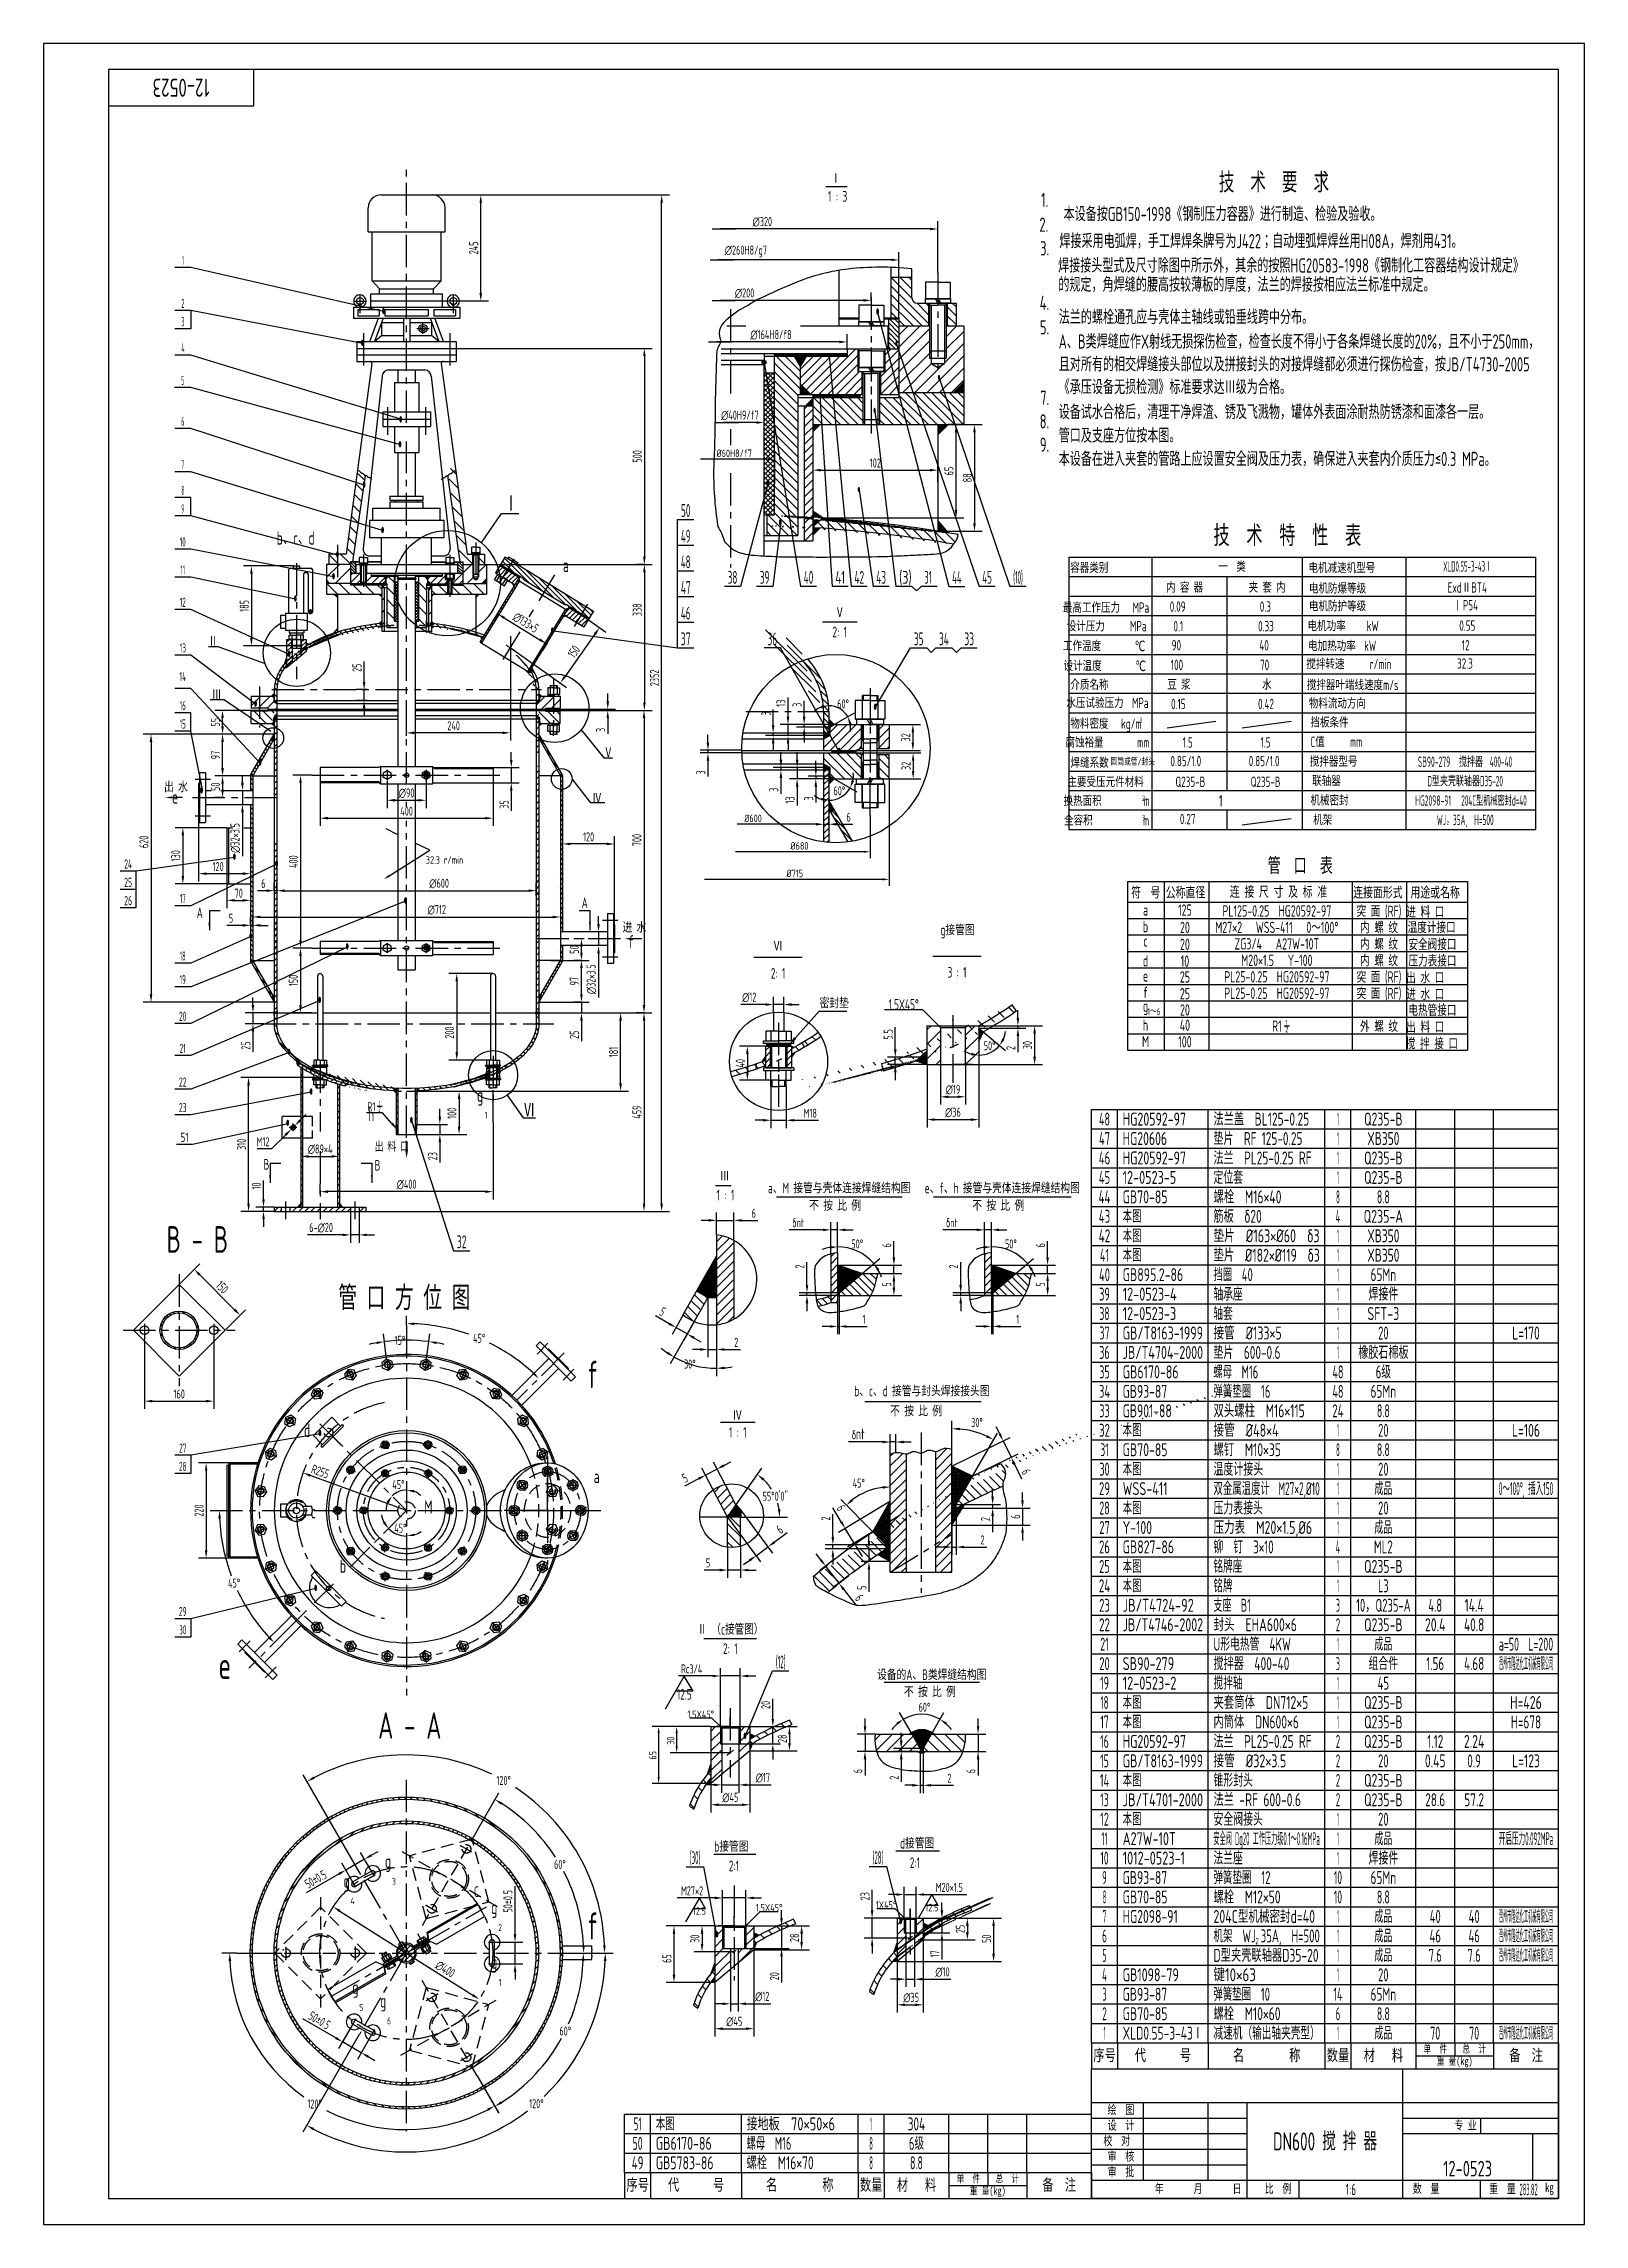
# Model space of a CAD drawing. Extents: x 0 to 3564, y 0 to 5046.
import ezdxf
from ezdxf.enums import TextEntityAlignment as Align

# ---------------------------------------------------------------- set-up
doc = ezdxf.new("R2010")
doc.units = 0
doc.header["$LTSCALE"] = 60
for name, pattern in [('F', [0.75, 0.5, -0.25]), ('G', [2, 1.25, -0.25, 0.25, -0.25]), ('K', [2.5, 1.25, -0.25, 0.25, -0.25, 0.25, -0.25])]:
    doc.linetypes.add(name, pattern=pattern)
doc.layers.get('0').update_dxf_attribs({"linetype": 'CONTINUOUS'})
doc.layers.get('DEFPOINTS').update_dxf_attribs({"linetype": 'CONTINUOUS'})
for name, color, linetype in [('01', 7, 'CONTINUOUS'), ('02', 1, 'CONTINUOUS'), ('02C', 3, 'CONTINUOUS'), ('04', 2, 'F'), ('05', 4, 'G'), ('07', 6, 'K'), ('08', 1, 'CONTINUOUS'), ('10', 1, 'CONTINUOUS'), ('11', 3, 'CONTINUOUS'), ('14', 3, 'CONTINUOUS')]:
    doc.layers.add(name, color=color, linetype=linetype)
doc.styles.get("Standard").update_dxf_attribs({"font": 'isocp', "width": 0.707, "bigfont": 'intecad.shx'})
doc.dimstyles.new('INTE', dxfattribs={"dimscale": 6, "dimtxt": 3.5, "dimasz": 3, "dimexe": 3, "dimexo": 0, "dimgap": 1, "dimtad": 1, "dimdec": 3, "dimtxsty": 'STANDARD', "dimcen": 0, "dimclrd": 1, "dimclre": 1, "dimclrt": 3, "dimaunit": 1, "dimazin": 3, "dimtfac": 1, "dimtdec": 4, "dimtmove": 0, "dimatfit": 3, "dimtzin": 0})
doc.dimstyles.new('INTE$2', dxfattribs={"dimscale": 6, "dimtxt": 3.5, "dimasz": 3, "dimexe": 3, "dimexo": 0, "dimgap": 1, "dimtad": 1, "dimtih": 1, "dimtoh": 1, "dimdec": 3, "dimtxsty": 'STANDARD', "dimcen": 0, "dimclrd": 1, "dimclre": 1, "dimclrt": 3, "dimaunit": 1, "dimazin": 3, "dimtfac": 1, "dimtdec": 4, "dimtmove": 0, "dimatfit": 3, "dimtzin": 0})
doc.dimstyles.new('INTE_CIR_CIR10', dxfattribs={"dimscale": 6, "dimtxt": 3.5, "dimasz": 3, "dimexe": 3, "dimexo": 0, "dimgap": 1, "dimtad": 1, "dimtoh": 1, "dimdec": 3, "dimtxsty": 'STANDARD', "dimcen": 0, "dimclrd": 1, "dimclre": 1, "dimclrt": 3, "dimaunit": 1, "dimazin": 3, "dimtfac": 1, "dimtdec": 4, "dimtmove": 0, "dimatfit": 3, "dimtzin": 0})
doc.dimstyles.new('INTE_LIN_LIN3', dxfattribs={"dimscale": 6, "dimtxt": 3.5, "dimasz": 3, "dimexe": 3, "dimexo": 0, "dimgap": 1, "dimtad": 1, "dimtih": 1, "dimdec": 4, "dimtxsty": 'STANDARD', "dimblk2": 'INTE_DIM_BLK', "dimsah": 1, "dimcen": 0, "dimse2": 1, "dimclrd": 1, "dimclre": 1, "dimclrt": 3, "dimaunit": 1, "dimazin": 3, "dimtfac": 1, "dimtdec": 4, "dimtmove": 0, "dimatfit": 3, "dimtzin": 0})
pattern_1 = [(135, (59.401, 8.557), (-7.07107, -7.07107), [])]
pattern_2 = [(135, (-5.01, 674.008), (-5.656854, -5.656854), [])]
pattern_3 = [(45, (-5.01, 674.008), (-7.071068, 7.071068), [])]
pattern_4 = [(45, (-87.3509, -653.72957), (-0.35355339, 0.35355339), [])]
pattern_5 = [(135, (-5.01, 674.008), (-7.071068, -7.071068), [])]
pattern_6 = [(45, (-5.0103, 674.00776), (-0.35355339, 0.35355339), [])]
pattern_7 = [(135, (-3863.2475, 1153.9951), (-0.70710678, -0.70710678), [])]
pattern_8 = [(135, (-5.0103, 685.00776), (-0.35355339, -0.35355339), [])]
pattern_9 = [(135, (-5.01, 685.008), (-7.071068, -7.071068), [])]
pattern_10 = [(45, (-5.01028, 685.00776), (-0.141421356, 0.141421356), [])]
pattern_11 = [(135, (67.238, 245.9917), (-1.0606602, -1.0606602), []), (225, (67.238, 245.9917), (1.0606602, -1.0606602), [])]
pattern_12 = [(45, (59.401, 8.557), (-7.07107, 7.07107), [])]
pattern_13 = [(45, (1118.778, 357.09), (-11.3137, 11.3137), [])]
pattern_14 = [(45, (1131.77706, 305.45673), (-0.3535534, 0.3535534), [])]
pattern_15 = [(45, (846.685, 343.269), (-11.3137, 11.3137), [])]
pattern_16 = [(135, (261.161, 787.544), (-5.656854, -5.656854), [])]
pattern_17 = [(0, (261.1607, 787.5442), (0, 1.6), [])]
pattern_18 = [(135, (261.16, 787.544), (-10.18234, -10.18234), [])]
pattern_19 = [(45, (261.16, 787.544), (-10.18234, 10.18234), [])]
pattern_20 = [(135, (261.1607, 787.5442), (-2.2627417, -2.2627417), [])]
pattern_21 = [(45, (261.1607, 787.5442), (-2.2627417, 2.2627417), [])]
pattern_22 = [(45, (291.961, 1301.108), (-2.1213203, 2.1213203), []), (135, (291.961, 1301.108), (-2.1213203, -2.1213203), [])]
pattern_23 = [(45, (0, 0), (-5.656854, 5.656854), [])]
pattern_24 = [(135, (0, 0), (-7.071068, -7.071068), [])]
pattern_25 = [(45, (0, 0), (-7.071068, 7.071068), [])]
pattern_26 = [(135, (0, 0), (-10.6066, -10.6066), [])]
pattern_27 = [(45, (0, 0), (-10.6066, 10.6066), [])]
pattern_28 = [(135, (0, 0), (-0.70710678, -0.70710678), [])]
pattern_29 = [(135, (237.44664, 1800.84427), (-0.35355339, -0.35355339), [])]
pattern_30 = [(45, (1441.7423, 1800.84427), (0.35355339, -0.35355339), [])]
pattern_31 = [(45, (0, 0), (-0.70710678, 0.70710678), [])]

msp = doc.modelspace()

# ---------------------------------------------------------------- texts
at = {"color": 3, "linetype": 'BYBLOCK', "attachment_point": 5}
for s, insert, char_height in [('%%c60H8/f7', (1597.39477, 4098.14436), 17.5), ('%%C600', (1640.90485, 3253.47175), 17.5), ('%%C680', (1748.3934, 3189.78567), 17.5), ('%%C715', (1737.54539, 3125.99225), 17.5), ('6', (508.38404, 3102.47891), 21), ('1～6', (2568.37544, 2806.04892), 15.75), ('2', (776.98035, 2580.25091), 10.5), ('1', (776.98035, 2594.12733), 10.5), ('1', (1023.14561, 2566.39972), 15.75), ('3', (810.29056, 793.54028), 15.75), ('4', (714.63501, 748.21756), 15.75), ('2', (1055.86072, 686.7095), 15.75), ('1', (1055.86072, 560.20296), 15.75), ('5', (734.73371, 502.25427), 15.75), ('6', (799.03792, 470.6572), 15.75), ('\\f宋体|b0|i0|c134|p2;绘  图 ', (2491.92292, 264.52611), 21), ('\\f宋体|b0|i0|c134|p2;校  对', (2482.37398, 192.52611), 21), ('\\f宋体|b0|i0|c134|p2;设  计 ', (2491.92292, 228.52611), 21), ('\\f宋体|b0|i0|c134|p2;专 业', (3289.12271, 228.81536), 21), ('\\f宋体|b0|i0|c134|p2;审  核 ', (2491.92292, 156.52611), 21), ('\\f宋体|b0|i0|c134|p2;审  批 ', (2491.92292, 120.52611), 21), ('\\f宋体|b0|i0|c134|p2;年', (2580.63687, 81.94653), 21), ('\\f宋体|b0|i0|c134|p2;月', (2670.63687, 81.94653), 21), ('\\f宋体|b0|i0|c134|p2;日', (2760.63687, 81.94653), 21), ('\\f宋体|b0|i0|c134|p2;比  例 ', (2855.4383, 81.94653), 21), ('\\f宋体|b0|i0|c134|p2;数  量 ', (3197.95918, 81.94653), 21), ('\\f宋体|b0|i0|c134|p2;重  量 ', (3374.49577, 81.94653), 21), ('\\f宋体|b0|i0|c134|p2;kg ', (3483.25299, 81.94653), 21)]:
    msp.add_mtext(s, dxfattribs=dict(at, insert=insert, char_height=char_height))
at = {"color": 3, "linetype": 'BYBLOCK', "attachment_point": 5, "rotation": 90}
for s, insert, char_height in [('2', (2178.73142, 1631.96913), 21), ('30', (1450.58798, 1119.17133), 17.5), ('65', (1408.91913, 1085.34683), 17.5)]:
    msp.add_mtext(s, dxfattribs=dict(at, insert=insert, char_height=char_height))
at = {"layer": '02', "width": 0.605172}
for height, p, p2 in [(12, (782.66717, 4419.94145), (789.86717, 4419.94145)), (12, (1925.47254, 4418.55226), (1932.67254, 4418.55226)), (12, (733.66877, 4346.33419), (740.86877, 4346.33419)), (9.6, (1969.57396, 4345.87059), (1975.33396, 4345.87059)), (9.6, (1664.17936, 4302.98872), (1669.93936, 4302.98872)), (9.6, (1813.98742, 4318.20624), (1819.74742, 4318.20624)), (9.6, (2068.32094, 4267.55637), (2074.08094, 4267.55637)), (9.6, (1792.67308, 4226.39343), (1798.43308, 4226.39343)), (9.6, (1919.281, 4191.45081), (1925.041, 4191.45081)), (12, (822.22504, 4169.09364), (829.42504, 4169.09364)), (12, (820.8627, 4111.48993), (828.0627, 4111.48993)), (12, (737.74601, 4018.36984), (744.94601, 4018.36984)), (12, (1671.43653, 4021.62807), (1678.63653, 4021.62807)), (9.6, (1882.75835, 4008.36096), (1888.51835, 4008.36096)), (12, (1700.30281, 3930.9045), (1707.50281, 3930.9045)), (12, (780.4606, 3913.15306), (787.6606, 3913.15306)), (12, (676.06132, 3856.60935), (683.26132, 3856.60935)), (12, (666.95136, 3806.23104), (674.15136, 3806.23104)), (12, (578.79391, 3754.53546), (585.99391, 3754.53546)), (12, (1172.98671, 3680.19281), (1180.18671, 3680.19281)), (12, (564.14756, 3626.50796), (571.34756, 3626.50796)), (12, (486.54564, 3511.58489), (493.74564, 3511.58489)), (12, (1919.9324, 3503.89887), (1927.1324, 3503.89887)), (12, (497.15558, 3375.33512), (504.35558, 3375.33512)), (12, (1836.31874, 3401.97222), (1843.51874, 3401.97222)), (12, (361.71572, 3310.57415), (368.91572, 3310.57415)), (12, (437.76226, 3157.07973), (444.96226, 3157.07973)), (12, (535.44763, 3141.37867), (542.64763, 3141.37867)), (12, (833.2505, 3055.72715), (840.4505, 3055.72715)), (12, (475.60781, 2973.66248), (482.80781, 2973.66248)), (12, (698.71062, 2949.61763), (705.91062, 2949.61763)), (12, (634.98121, 2825.82318), (642.18121, 2825.82318)), (12, (564.17074, 2705.5657), (571.37074, 2705.5657)), (12, (615.0918, 2613.83351), (622.2918, 2613.83351)), (12, (561.10993, 2541.42083), (568.30993, 2541.42083)), (12, (847.15981, 2547.877), (854.35981, 2547.877)), (12, (635.80074, 1823.39093), (643.00074, 1823.39093)), (12, (625.75486, 1465.23682), (632.95486, 1465.23682)), (12, (1618.84865, 1123.12221), (1626.04865, 1123.12221)), (12, (1978.96669, 694.44809), (1986.16669, 694.44809)), (12, (1553.9358, 663.45363), (1561.1358, 663.45363))]:
    msp.add_text('●', height=height, dxfattribs=at).set_placement(p, p2, align=Align.FIT)
at = {"layer": '08', "color": 3, "width": 0.707}
msp.add_text('32.3 r/min', height=17.5, dxfattribs=at).set_placement((884.07273, 3148.22805))
msp.add_text('1.5X45%%d', height=24.5, dxfattribs=at).set_placement((1989.54278, 2810.53077), align=Align.CENTER)
at = {"layer": '08', "color": 3, "attachment_point": 4}
for s, insert, char_height in [('出 水', (278.53804, 3325.97427), 24.5), ('进 水', (1339.29247, 3001.14863), 24.5), ('密封垫', (1795.02797, 2826.28029), 24.5), ('出 料 口', (765.47204, 2492.81361), 21)]:
    msp.add_mtext(s, dxfattribs=dict(at, insert=insert, char_height=char_height))
at = {"layer": '10', "color": 3, "insert": (767.34261, 2586.16309), "char_height": 21, "attachment_point": 6}
msp.add_mtext('R1 ', dxfattribs=at)
at = {"layer": '11', "width": 0.683903}
msp.add_text('12-0523', height=42, rotation=180, dxfattribs=at).set_placement((383.94178, 4965), (252.05822, 4965), align=Align.FIT)
at = {"layer": '11', "width": 0.707}
for s, height, p in [('Ⅰ', 25, (1821.21823, 4721.84448)), ('1 : 3', 25, (1814.44729, 4680.12847)), ('Ⅰ', 40.32, (1065.32769, 3961.22328)), ('3', 12.60009, (2534.17466, 3474.00584)), ('2', 12.60009, (2540.91782, 3293.68859)), ('3', 12.60009, (2540.91782, 3248.68859)), ('2', 8.83791, (3245.8156, 3238.36344)), ('A', 24.5, (354.16643, 3022.82239)), ('A', 24.5, (1244.58809, 3045.94442)), ('B', 24.5, (508.72011, 2440.73357)), ('B', 24.5, (765.69199, 2438.36769)), ('B - B', 61.374359, (284.26174, 2248.43458)), ('管 口 方 位 图', 55.44, (681.66035, 2115.8813)), ('f', 63, (1257.25951, 1935.06106)), ('e', 63, (404.50275, 1261.93589)), ('A - A', 61.374359, (773.87625, 1123.73727)), ('b接管图', 24.549744, (1551.34868, 862.32454)), ('d接管图', 24.549744, (1981.10499, 869.62363)), ('2:1', 24.549744, (1585.10461, 817.2545)), ('2:1', 24.549744, (2003.73251, 824.55359)), ('C', 24.5, (995.49935, 757.60405)), ('f', 63, (1257.25951, 658.93317)), ('2', 14.72985, (2803.14713, 648.36539))]:
    msp.add_text(s, height=height, dxfattribs=at).set_placement(p)
at = {"layer": '11', "ltscale": 1.2, "width": 0.707}
for s, height, p in [('技  术  要  求', 46.0768, (2718.36054, 4701.60705)), (' 本设备按GB150-1998《钢制压力容器》进行制造、检验及验收。', 32.912, (2345.90791, 4635.23034)), ('焊接采用电弧焊，手工焊焊条牌号为J422；自动埋弧焊焊丝用H08A，焊剂用431。', 32.912, (2349.62718, 4572.67697)), ('焊接接头型式及尺寸除图中所示外，其余的按照HG20583-1998《钢制化工容器结构设计规定》', 32.912, (2346.67755, 4516.16941)), ('法兰的螺栓通孔应与壳体主轴线或铅垂线跨中分布。', 32.912, (2348.06067, 4396.81524)), ('A、B类焊缝应作X射线无损探伤检查，检查长度不得小于各条焊缝长度的20%，且不小于250mm，', 32.912, (2348.06067, 4340.2066)), ('且对所有的相交焊缝接头部位以及拼接封头的对接焊缝都必须进行探伤检查，按JB/T4730-2005', 32.912, (2348.06067, 4287.5474)), ('《承压设备无损检测》标准要求达Ⅲ级为合格。', 32.912, (2348.06067, 4234.8882)), ('设备试水合格后，清理干净焊渣、锈及飞溅物，罐体外表面涂耐热防锈漆和面漆各一层。', 32.912, (2348.06067, 4177.08063)), ('管口及支座方位按本图。', 32.912, (2348.06067, 4122.65558)), ('本设备在进入夹套的管路上应设置安全阀及压力表，确保进入夹套内介质压力≤0.3 MPa。', 32.912, (2348.06067, 4068.53363))]:
    msp.add_text(s, height=height, dxfattribs=at).set_placement(p)
for s, p in [(' 1.', (2323.85687, 4668.14234)), (' 2.', (2323.85687, 4610.50587)), (' 3.', (2326.00963, 4555.86766)), (' 4.', (2326.00963, 4429.72724)), (' 5.', (2326.00963, 4373.1186)), (' 7.', (2326.00963, 4209.99263)), (' 8.', (2326.00963, 4155.56758)), ('9.', (2326.00963, 4101.44563))]:
    msp.add_text(s, height=32.912, dxfattribs=at).set_placement(p, align=Align.RIGHT)
at = {"layer": '11'}
for s, height, width, p, p2 in [('1', 21.2132, 0.404, (320.78262, 4533.90463), (323.78217, 4533.90463)), ('2', 21.2132, 0.562593, (318.4923, 4434.46219), (325.773, 4434.46219)), ('3', 21.2132, 0.527686, (318.82249, 4392.03578), (325.44281, 4392.03578)), ('4', 21.2132, 0.543846, (318.38322, 4331.28532), (325.88208, 4331.28532)), ('5', 21.2132, 0.527686, (318.39573, 4256.06949), (325.01605, 4256.06949)), ('6', 21.2132, 0.600695, (317.97521, 4161.51836), (325.61579, 4161.51836)), ('7', 21.2132, 0.514182, (318.79595, 4061.52265), (324.79505, 4061.52265)), ('8', 21.2132, 0.514182, (318.79595, 4001.63081), (324.79505, 4001.63081)), ('9', 21.2132, 0.45496, (318.79595, 3959.2044), (324.79505, 3959.2044)), ('50', 29.698485, 0.600864, (1474.06093, 3950.74311), (1496.38093, 3950.74311)), ('10', 21.213203, 0.606076, (315.04061, 3882.28411), (328.55038, 3882.28411)), ('49', 29.698485, 0.52867, (1474.06093, 3891.34614), (1496.38093, 3891.34614)), ('11', 21.213203, 0.582235, (316.54629, 3817.74648), (327.04471, 3817.74648)), ('48', 29.698485, 0.556706, (1474.06093, 3831.94917), (1496.38093, 3831.94917)), ('XLD0.55-3-43Ⅰ', 24.0001683, 0.511899, (3237.34716, 3824.39429), (3348.94716, 3824.39429)), ('47', 29.698485, 0.556706, (1474.06093, 3772.5522), (1496.38093, 3772.5522)), ('38', 29.698485, 0.601243, (1582.43151, 3796.16596), (1604.75151, 3796.16596)), ('39', 29.698485, 0.568672, (1656.67245, 3796.16596), (1678.99245, 3796.16596)), ('40', 29.698485, 0.556382, (1758.14299, 3796.16596), (1780.46299, 3796.16596)), ('41', 29.698485, 0.653525, (1831.51426, 3796.16596), (1853.83426, 3796.16596)), ('42', 29.698485, 0.532994, (1875.56096, 3796.16596), (1897.88096, 3796.16596)), ('43', 29.698485, 0.540134, (1926.04723, 3796.16596), (1948.36723, 3796.16596)), ('(3)', 29.698485, 0.725247, (1978.87329, 3796.16596), (2007.9421, 3796.16596)), ('31', 29.698485, 0.546819, (2037.28649, 3796.16596), (2054.33817, 3796.16596)), ('44', 29.698485, 0.518313, (2101.44286, 3796.16596), (2123.76286, 3796.16596)), ('45', 29.698485, 0.540134, (2171.15701, 3796.16596), (2193.47701, 3796.16596)), ('(10)', 29.698485, 0.406332, (2242.76795, 3796.16596), (2265.08795, 3796.16596)), ('12', 21.213203, 0.611465, (314.59614, 3742.75894), (328.99485, 3742.75894)), ('46', 29.698485, 0.536975, (1474.06093, 3713.15523), (1496.38093, 3713.15523)), ('13', 21.213203, 0.609833, (315.2094, 3637.10344), (329.32859, 3637.10344)), ('37', 29.698485, 0.601243, (1474.06093, 3653.75826), (1496.38093, 3653.75826)), ('36', 29.698485, 0.578293, (1674.48499, 3653.75826), (1696.80499, 3653.75826)), ('35', 29.698485, 0.581958, (2012.97872, 3653.75826), (2035.29872, 3653.75826)), ('34', 29.698485, 0.556706, (2071.39193, 3653.75826), (2093.71193, 3653.75826)), ('33', 29.698485, 0.581958, (2129.80513, 3653.75826), (2152.12513, 3653.75826)), ('14', 21.213203, 0.614783, (314.29663, 3570.83815), (329.29437, 3570.83815)), ('16', 21.213203, 0.610556, (314.67453, 3503.56094), (328.91647, 3503.56094)), ('15', 21.213203, 0.609833, (314.7359, 3461.13453), (328.85509, 3461.13453)), ('SB90-279', 24.000168, 0.545733, (3178.8698, 3372.41207), (3253.85525, 3372.41207)), ('搅拌器  400-40', 24.0001683, 0.612257, (3273.84964, 3372.41207), (3397.04815, 3372.41207)), ('D型夹壳联轴器D35-20', 24.0001683, 0.62699, (3200.89411, 3327.72011), (3375.71209, 3327.72011)), ('HG2098-91', 24.000168, 0.563205, (3172.67547, 3282.61768), (3255.89957, 3282.61768)), ('204C型机械密封d=40', 24.0001683, 0.563595, (3279.19164, 3282.61768), (3430.77288, 3282.61768)), ('  WJ  35A,  H=500', 24.0001683, 0.60289, (3206.7778, 3237.87266), (3354.3778, 3237.87266)), ('24', 21.213203, 0.611065, (186.73958, 3137.18074), (204.23916, 3137.18074)), ('25', 21.213203, 0.670853, (186.3003, 3094.75434), (204.67843, 3094.75434)), ('17', 21.213203, 0.606, (315.04652, 3057.264), (328.54448, 3057.264)), ('26', 21.213203, 0.666628, (186.3003, 3052.32793), (204.67843, 3052.32793)), ('18', 21.213203, 0.606, (315.04652, 2924.22191), (328.54448, 2924.22191)), ('19', 21.213203, 0.612447, (314.50965, 2869.65602), (329.08135, 2869.65602)), ('20', 21.213203, 0.636567, (313.35042, 2784.76841), (330.24058, 2784.76841)), ('21', 21.213203, 0.623098, (314.85609, 2710.49172), (328.7349, 2710.49172)), ('22', 21.213203, 0.639754, (312.90595, 2632.67807), (330.68505, 2632.67807)), ('23', 21.213203, 0.638783, (313.04571, 2573.60525), (330.54529, 2573.60525)), ('法兰盖  BL125-0.25', 30, 0.702024, (2706, 2542.5), (2927.65894, 2542.5)), ('51', 21.213203, 0.8484, (316.63413, 2504.76969), (335.53128, 2504.76969)), ('48', 30, 0.628444, (2441.274, 2542.5), (2466.726, 2542.5)), ('47', 30, 0.628444, (2441.274, 2497.5), (2466.726, 2497.5)), ('HG20606', 30, 0.685788, (2496, 2497.5), (2598.86015, 2497.5)), ('HG20592-97', 30, 0.691972, (2496, 2542.5), (2642.49723, 2542.5)), ('垫片  RF 125-0.25', 30, 0.698995, (2706, 2497.5), (2911.79071, 2497.5)), ('1', 30, 0.404, (2991.879, 2542.5), (2996.121, 2542.5)), ('1', 30, 0.404, (2991.879, 2497.5), (2996.121, 2497.5)), ('Q235-B', 30, 0.682621, (3054.459, 2542.5), (3143.541, 2542.5)), ('XB350', 30, 0.677951, (3061.87415, 2497.5), (3136.12585, 2497.5)), ('46', 30, 0.631229, (2440.74793, 2452.5), (2467.25207, 2452.5)), ('HG20592-97', 30, 0.691972, (2496, 2452.5), (2642.49723, 2452.5)), ('法兰  PL25-0.25 RF', 30, 0.702138, (2706, 2452.5), (2932.90772, 2452.5)), ('1', 30, 0.404, (2991.879, 2452.5), (2996.121, 2452.5)), ('Q235-B', 30, 0.682621, (3054.459, 2452.5), (3143.541, 2452.5)), ('45', 30, 0.630783, (2440.83473, 2407.5), (2467.16527, 2407.5)), ('12-0523-5', 30, 0.6893, (2496, 2407.5), (2619.89655, 2407.5)), ('定位套', 30, 0.689226, (2706, 2407.5), (2774.53972, 2407.5)), ('1', 30, 0.404, (2991.879, 2407.5), (2996.121, 2407.5)), ('Q235-B', 30, 0.682621, (3054.459, 2407.5), (3143.541, 2407.5)), ('44', 30, 0.633862, (2440.2135, 2362.5), (2467.7865, 2362.5)), ('GB70-85', 30, 0.693087, (2496, 2362.5), (2599.78473, 2362.5)), ('螺栓  M16×40', 30, 0.694009, (2706, 2362.5), (2863.36952, 2362.5)), ('8', 30, 0.514182, (2989.758, 2362.5), (2998.242, 2362.5)), ('8.8', 30, 0.638581, (3084.153, 2362.5), (3113.847, 2362.5)), ('43', 30, 0.630783, (2440.83473, 2317.5), (2467.16527, 2317.5)), ('本图', 30, 0.691358, (2496, 2317.5), (2539.40194, 2317.5)), ('筋板  δ20', 30, 0.694783, (2706, 2317.5), (2817.68947, 2317.5)), ('4', 30, 0.543846, (2988.6975, 2317.5), (2999.3025, 2317.5)), ('Q235-A', 30, 0.683169, (3053.3985, 2317.5), (3144.6015, 2317.5)), ('32', 29.698485, 0.573679, (955.85953, 2258.63501), (978.17953, 2258.63501)), ('42', 30, 0.63179, (2440.63707, 2272.5), (2467.36293, 2272.5)), ('本图', 30, 0.691358, (2496, 2272.5), (2539.40194, 2272.5)), ('垫片  %%C163×%%C60  δ3', 30, 0.700277, (2706, 2272.5), (2951.47335, 2272.5)), ('1', 30, 0.404, (2991.879, 2272.5), (2996.121, 2272.5)), ('XB350', 30, 0.677951, (3061.87415, 2272.5), (3136.12585, 2272.5)), ('41', 30, 0.614783, (2443.395, 2227.5), (2464.605, 2227.5)), ('本图', 30, 0.691358, (2496, 2227.5), (2539.40194, 2227.5)), ('垫片  %%C182×%%C119  δ3', 30, 0.684013, (2706, 2227.5), (2952, 2227.5)), ('1', 30, 0.404, (2991.879, 2227.5), (2996.121, 2227.5)), ('XB350', 30, 0.677951, (3061.87415, 2227.5), (3136.12585, 2227.5)), ('40', 30, 0.62849, (2441.26565, 2182.5), (2466.73435, 2182.5)), ('GB895.2-86', 30, 0.69664, (2496, 2182.5), (2636.08945, 2182.5)), ('挡圈  40', 30, 0.693527, (2706, 2182.5), (2796.98403, 2182.5)), ('轴承座', 30, 0.687028, (2706, 2137.5), (2773.55778, 2137.5)), ('1', 30, 0.404, (2991.879, 2182.5), (2996.121, 2182.5)), ('焊接件', 30, 0.689226, (3064.73014, 2137.5), (3133.26986, 2137.5)), ('65Mn', 30, 0.684915, (3069.34751, 2182.5), (3128.65249, 2182.5)), ('39', 30, 0.626756, (2441.57525, 2137.5), (2466.42475, 2137.5)), ('38', 30, 0.62216, (2442.3345, 2092.5), (2465.6655, 2092.5)), ('12-0523-3', 30, 0.6893, (2496, 2092.5), (2619.89655, 2092.5)), ('12-0523-4', 30, 0.689471, (2496, 2137.5), (2621.139, 2137.5)), ('轴套', 30, 0.677294, (2706, 2092.5), (2750.77667, 2092.5)), ('1', 30, 0.404, (2991.879, 2137.5), (2996.121, 2137.5)), ('1', 30, 0.404, (2991.879, 2092.5), (2996.121, 2092.5)), ('SFT-3', 30, 0.685268, (3062.0837, 2092.5), (3135.9163, 2092.5)), ('37', 30, 0.62216, (2442.3345, 2047.5), (2465.6655, 2047.5)), ('GB/T8163-1999', 30, 0.694399, (2496, 2047.5), (2682, 2047.5)), ('接管  %%C133×5', 30, 0.701762, (2706, 2047.5), (2863.87787, 2047.5)), ('1', 30, 0.404, (2991.879, 2047.5), (2996.121, 2047.5)), ('20', 30, 0.636567, (3087.05685, 2047.5), (3110.94315, 2047.5)), ('L=170', 30, 0.673342, (3397.17665, 2047.5), (3460.82335, 2047.5)), ('36', 30, 0.625398, (2441.80843, 2002.5), (2466.19157, 2002.5)), ('JB/T4704-2000', 30, 0.670213, (2496, 2002.5), (2682, 2002.5)), ('垫片  600-0.6', 30, 0.696416, (2706, 2002.5), (2861.06032, 2002.5)), ('1', 30, 0.404, (2991.879, 2002.5), (2996.121, 2002.5)), ('橡胶石棉板', 30, 0.69993, (3040.6725, 2002.5), (3157.3275, 2002.5)), ('35', 30, 0.624881, (2441.89523, 1957.5), (2466.10477, 1957.5)), ('GB6170-86', 30, 0.695799, (2496, 1957.5), (2625.41033, 1957.5)), ('螺母  M16', 30, 0.687446, (2706, 1957.5), (2809.56715, 1957.5)), ('48', 30, 0.628444, (2981.274, 1957.5), (3006.726, 1957.5)), ('6级', 30, 0.670882, (3081.24026, 1957.5), (3116.75974, 1957.5)), ('34', 30, 0.628444, (2441.274, 1912.5), (2466.726, 1912.5)), ('GB93-87', 30, 0.692981, (2496, 1912.5), (2598.9803, 1912.5)), ('弹簧垫圈  16', 30, 0.692554, (2706, 1912.5), (2837.80787, 1912.5)), ('48', 30, 0.628444, (2981.274, 1912.5), (3006.726, 1912.5)), ('65Mn', 30, 0.684915, (3069.34751, 1912.5), (3128.65249, 1912.5)), ('33', 30, 0.624881, (2441.89523, 1867.5), (2466.10477, 1867.5)), ('GB901-88', 30, 0.694266, (2496, 1867.5), (2609.5853, 1867.5)), ('双头螺柱  M16×115', 30, 0.703081, (2706, 1867.5), (2917.3742, 1867.5)), ('24', 30, 0.641743, (2981.0047, 1867.5), (3006.9953, 1867.5)), ('8.8', 30, 0.638581, (3084.153, 1867.5), (3113.847, 1867.5)), ('32', 30, 0.626049, (2441.69757, 1822.5), (2466.30243, 1822.5)), ('本图', 30, 0.691358, (2496, 1822.5), (2539.40194, 1822.5)), ('接管  %%C48×4', 30, 0.701513, (2706, 1822.5), (2856.63632, 1822.5)), ('1', 30, 0.404, (2991.879, 1822.5), (2996.121, 1822.5)), ('20', 30, 0.636567, (3087.05685, 1822.5), (3110.94315, 1822.5)), ('L=106', 30, 0.673855, (3396.65893, 1822.5), (3461.34107, 1822.5)), ('27', 21.213203, 0.636523, (313.35632, 1785.55588), (330.23468, 1785.55588)), ('31', 30, 0.606, (2444.4555, 1777.5), (2463.5445, 1777.5)), ('GB70-85', 30, 0.693087, (2496, 1777.5), (2599.78473, 1777.5)), ('螺钉  M10×35', 30, 0.693906, (2706, 1777.5), (2862.11037, 1777.5)), ('8', 30, 0.514182, (2989.758, 1777.5), (2998.242, 1777.5)), ('8.8', 30, 0.638581, (3084.153, 1777.5), (3113.847, 1777.5)), ('28', 21.213203, 0.636523, (313.35632, 1743.12947), (330.23468, 1743.12947)), ('29', 30, 0.640341, (2441.30595, 1687.5), (2466.69405, 1687.5)), ('30', 30, 0.622213, (2442.32615, 1732.5), (2465.67385, 1732.5)), ('本图', 30, 0.691358, (2496, 1732.5), (2539.40194, 1732.5)), ('WSS-411', 30, 0.686, (2496, 1687.5), (2599.929, 1687.5)), ('双金属温度计  M27×2,%%c10', 30, 0.591933, (2706, 1687.5), (2952, 1687.5)), ('温度计接头', 30, 0.697478, (2706, 1732.5), (2821.08389, 1732.5)), ('1', 30, 0.404, (2991.879, 1732.5), (2996.121, 1732.5)), ('1', 30, 0.404, (2991.879, 1687.5), (2996.121, 1687.5)), ('成品', 30, 0.669125, (3078.18278, 1687.5), (3119.81722, 1687.5)), ('20', 30, 0.636567, (3087.05685, 1732.5), (3110.94315, 1732.5)), ('0～100%%d, 插入150', 30, 0.466227, (3366, 1687.5), (3492, 1687.5)), ('28', 30, 0.636523, (2442.0652, 1642.5), (2465.9348, 1642.5)), ('本图', 30, 0.691358, (2496, 1642.5), (2539.40194, 1642.5)), ('压力表接头', 30, 0.692717, (2706, 1642.5), (2820.29833, 1642.5)), ('1', 30, 0.404, (2991.879, 1642.5), (2996.121, 1642.5)), ('20', 30, 0.636567, (3087.05685, 1642.5), (3110.94315, 1642.5)), ('27', 30, 0.636523, (2442.0652, 1597.5), (2465.9348, 1597.5)), ('Y-100', 30, 0.675351, (2496, 1597.5), (2563.8887, 1597.5)), ('压力表  M20×1.5,%%c6', 30, 0.699772, (2706, 1597.5), (2934.1623, 1597.5)), ('1', 30, 0.404, (2991.879, 1597.5), (2996.121, 1597.5)), ('成品', 30, 0.669125, (3078.18278, 1597.5), (3119.81722, 1597.5)), ('26', 30, 0.639213, (2441.53912, 1552.5), (2466.46088, 1552.5)), ('GB827-86', 30, 0.694816, (2496, 1552.5), (2614.80533, 1552.5)), ('铆  钉  3×10', 30, 0.697168, (2706, 1552.5), (2845.26247, 1552.5)), ('4', 30, 0.543846, (2988.6975, 1552.5), (2999.3025, 1552.5)), ('ML2', 30, 0.659015, (3077.15307, 1552.5), (3120.84693, 1552.5)), ('25', 30, 0.638783, (2441.62593, 1507.5), (2466.37407, 1507.5)), ('本图', 30, 0.691358, (2496, 1507.5), (2539.40194, 1507.5)), ('铭牌座', 30, 0.67904, (2706, 1507.5), (2772.77222, 1507.5)), ('1', 30, 0.404, (2991.879, 1507.5), (2996.121, 1507.5)), ('Q235-B', 30, 0.682621, (3054.459, 1507.5), (3143.541, 1507.5)), ('24', 30, 0.641743, (2441.0047, 1462.5), (2466.9953, 1462.5)), ('本图', 30, 0.691358, (2496, 1462.5), (2539.40194, 1462.5)), ('铭牌', 30, 0.665412, (2706, 1462.5), (2749.99111, 1462.5)), ('1', 30, 0.404, (2991.879, 1462.5), (2996.121, 1462.5)), ('L3', 30, 0.624881, (3086.89523, 1462.5), (3111.10477, 1462.5)), ('29', 21.213203, 0.640341, (312.81945, 1407.46774), (330.77155, 1407.46774)), ('23', 30, 0.638783, (2441.62593, 1417.5), (2466.37407, 1417.5)), ('JB/T4724-92', 30, 0.693599, (2496, 1417.5), (2660.66497, 1417.5)), ('支座  B1', 30, 0.69131, (2706, 1417.5), (2792.52894, 1417.5)), ('3', 30, 0.527686, (2989.31873, 1417.5), (2998.68127, 1417.5)), ('10，Q235-A', 30, 0.623564, (3036, 1417.5), (3162, 1417.5)), ('4.8', 30, 0.642727, (3203.0925, 1417.5), (3234.9075, 1417.5)), ('14.4', 30, 0.659867, (3286.7295, 1417.5), (3331.2705, 1417.5)), ('30', 21.213203, 0.622213, (313.54084, 1365.04133), (330.05016, 1365.04133)), ('22', 30, 0.639754, (2441.42827, 1372.5), (2466.57173, 1372.5)), ('JB/T4746-2002', 30, 0.665946, (2496, 1372.5), (2682, 1372.5)), ('封头  EHA600×6', 30, 0.699179, (2706, 1372.5), (2899.12653, 1372.5)), ('2', 30, 0.562593, (2988.85177, 1372.5), (2999.14823, 1372.5)), ('Q235-B', 30, 0.682621, (3054.459, 1372.5), (3143.541, 1372.5)), ('20.4', 30, 0.669512, (3195.3997, 1372.5), (3242.6003, 1372.5)), ('40.8', 30, 0.661872, (3285.669, 1372.5), (3332.331, 1372.5)), ('(12)', 29.698485, 0.406332, (1693.82784, 1286.59478), (1716.14784, 1286.59478)), ('20', 30, 0.636567, (2442.05685, 1282.5), (2465.94315, 1282.5)), ('21', 30, 0.623098, (2444.1862, 1327.5), (2463.8138, 1327.5)), ('SB90-279', 30, 0.693367, (2496, 1282.5), (2615.08766, 1282.5)), ('搅拌器  400-40', 30, 0.698411, (2706, 1282.5), (2881.66692, 1282.5)), ('U形电热管  4KW', 30, 0.694668, (2706, 1327.5), (2885.21272, 1327.5)), ('3', 30, 0.527686, (2989.31873, 1282.5), (2998.68127, 1282.5)), ('1', 30, 0.404, (2991.879, 1327.5), (2996.121, 1327.5)), ('组合件', 30, 0.687251, (3064.82833, 1282.5), (3133.17167, 1282.5)), ('成品', 30, 0.669125, (3078.18278, 1327.5), (3119.81722, 1327.5)), ('1.56', 30, 0.656491, (3198.32443, 1282.5), (3239.67557, 1282.5)), ('4.68', 30, 0.661872, (3285.669, 1282.5), (3332.331, 1282.5)), ('温州市隆达化工机械有限公司', 30, 0.294354, (3366, 1282.5), (3492, 1282.5)), ('a=50  L=200', 30, 0.604248, (3366, 1327.5), (3492, 1327.5)), ('19', 30, 0.612447, (2443.69625, 1237.5), (2464.30375, 1237.5)), ('12-0523-2', 30, 0.689355, (2496, 1237.5), (2620.29185, 1237.5)), ('搅拌轴', 30, 0.685093, (2706, 1237.5), (2773.55778, 1237.5)), ('1', 30, 0.404, (2991.879, 1237.5), (2996.121, 1237.5)), ('45', 30, 0.630783, (3085.83473, 1237.5), (3112.16527, 1237.5)), ('18', 30, 0.606, (2444.4555, 1192.5), (2463.5445, 1192.5)), ('本图', 30, 0.691358, (2496, 1192.5), (2539.40194, 1192.5)), ('夹套筒体  DN712×5', 30, 0.701347, (2706, 1192.5), (2925.26903, 1192.5)), ('1', 30, 0.404, (2991.879, 1192.5), (2996.121, 1192.5)), ('Q235-B', 30, 0.682621, (3054.459, 1192.5), (3143.541, 1192.5)), ('H=426', 30, 0.677538, (3392.41693, 1192.5), (3465.58307, 1192.5)), ('17', 30, 0.606, (2444.4555, 1147.5), (2463.5445, 1147.5)), ('本图', 30, 0.691358, (2496, 1147.5), (2539.40194, 1147.5)), ('内筒体  DN600×6', 30, 0.691869, (2706, 1147.5), (2903.56491, 1147.5)), ('1', 30, 0.404, (2991.879, 1147.5), (2996.121, 1147.5)), ('Q235-B', 30, 0.682621, (3054.459, 1147.5), (3143.541, 1147.5)), ('H=678', 30, 0.676261, (3394.0035, 1147.5), (3463.9965, 1147.5)), ('16', 30, 0.610556, (2443.92943, 1102.5), (2464.07057, 1102.5)), ('HG20592-97', 30, 0.691972, (2496, 1102.5), (2642.49723, 1102.5)), ('法兰  PL25-0.25 RF', 30, 0.702138, (2706, 1102.5), (2932.90772, 1102.5)), ('2', 30, 0.562593, (2988.85177, 1102.5), (2999.14823, 1102.5)), ('Q235-B', 30, 0.682621, (3054.459, 1102.5), (3143.541, 1102.5)), ('1.12', 30, 0.651478, (3200.33457, 1102.5), (3237.66543, 1102.5)), ('2.24', 30, 0.669512, (3285.3997, 1102.5), (3332.6003, 1102.5)), ('15', 30, 0.609833, (2444.01623, 1057.5), (2463.98377, 1057.5)), ('GB/T8163-1999', 30, 0.694399, (2496, 1057.5), (2682, 1057.5)), ('接管  %%C32×3.5', 30, 0.70209, (2706, 1057.5), (2874.48287, 1057.5)), ('2', 30, 0.562593, (2988.85177, 1057.5), (2999.14823, 1057.5)), ('20', 30, 0.636567, (3087.05685, 1057.5), (3110.94315, 1057.5)), ('0.45', 30, 0.662887, (3195.22138, 1057.5), (3242.77862, 1057.5)), ('0.9', 30, 0.641945, (3293.3854, 1057.5), (3324.6146, 1057.5)), ('L=123', 30, 0.67377, (3396.74573, 1057.5), (3461.25427, 1057.5)), ('14', 30, 0.614783, (2443.395, 1012.5), (2464.605, 1012.5)), ('本图', 30, 0.691358, (2496, 1012.5), (2539.40194, 1012.5)), ('锥形封头', 30, 0.693576, (2706, 1012.5), (2797.32083, 1012.5)), ('2', 30, 0.562593, (2988.85177, 1012.5), (2999.14823, 1012.5)), ('Q235-B', 30, 0.682621, (3054.459, 1012.5), (3143.541, 1012.5)), ('13', 30, 0.609833, (2444.01623, 967.5), (2463.98377, 967.5)), ('JB/T4701-2000', 30, 0.692676, (2496, 967.5), (2682, 967.5)), ('法兰 -RF 600-0.6', 30, 0.701557, (2706, 967.5), (2908.50787, 967.5)), ('2', 30, 0.562593, (2988.85177, 967.5), (2999.14823, 967.5)), ('Q235-B', 30, 0.682621, (3054.459, 967.5), (3143.541, 967.5)), ('28.6', 30, 0.668691, (3195.93413, 967.5), (3242.06587, 967.5)), ('57.2', 30, 0.661092, (3286.09257, 967.5), (3331.90743, 967.5)), ('12', 30, 0.611465, (2443.81857, 922.5), (2464.18143, 922.5)), ('本图', 30, 0.691358, (2496, 922.5), (2539.40194, 922.5)), ('安全阀 Dg20 工作压力级0.1～0.16MPa', 30, 0.417078, (2706, 877.5), (2952, 877.5)), ('安全阀接头', 30, 0.692717, (2706, 922.5), (2820.29833, 922.5)), ('1', 30, 0.404, (2991.879, 922.5), (2996.121, 922.5)), ('成品', 30, 0.669125, (3078.18278, 877.5), (3119.81722, 877.5)), ('20', 30, 0.636567, (3087.05685, 922.5), (3110.94315, 922.5)), ('开启压力0.092MPa', 30, 0.427082, (3366, 877.5), (3492, 877.5)), ('(30)', 29.698485, 0.404902, (1494.53641, 833.60528), (1519.18288, 833.60528)), ('(28)', 29.698485, 0.404902, (1917.63978, 833.91858), (1942.28625, 833.91858)), ('10', 30, 0.606076, (2444.44715, 832.5), (2463.55285, 832.5)), ('11', 30, 0.582235, (2446.5765, 877.5), (2461.4235, 877.5)), ('1012-0523-1', 30, 0.691741, (2496, 832.5), (2640.228, 832.5)), ('A27W-10T', 30, 0.689176, (2496, 877.5), (2619.018, 877.5)), ('法兰座', 30, 0.691023, (2706, 832.5), (2773.95056, 832.5)), ('1', 30, 0.404, (2991.879, 877.5), (2996.121, 877.5)), ('1', 30, 0.404, (2991.879, 832.5), (2996.121, 832.5)), ('焊接件', 30, 0.689226, (3064.73014, 832.5), (3133.26986, 832.5)), ('9', 30, 0.579528, (2448.59654, 787.5), (2459.40346, 787.5)), ('GB93-87', 30, 0.692981, (2496, 787.5), (2598.9803, 787.5)), ('弹簧垫圈  12', 30, 0.692577, (2706, 787.5), (2838.02957, 787.5)), ('10', 30, 0.606076, (2984.44715, 787.5), (3003.55285, 787.5)), ('65Mn', 30, 0.684915, (3069.34751, 787.5), (3128.65249, 787.5)), ('8', 30, 0.514182, (2449.758, 742.5), (2458.242, 742.5)), ('GB70-85', 30, 0.693087, (2496, 742.5), (2599.78473, 742.5)), ('螺栓  M12×50', 30, 0.693835, (2706, 742.5), (2861.24852, 742.5)), ('10', 30, 0.606076, (2984.44715, 742.5), (3003.55285, 742.5)), ('8.8', 30, 0.638581, (3084.153, 742.5), (3113.847, 742.5)), ('7', 30, 0.514182, (2449.758, 697.5), (2458.242, 697.5)), ('HG2098-91', 30, 0.689776, (2496, 697.5), (2623.40823, 697.5)), ('204C型机械密封d=40', 30, 0.699139, (2706, 697.5), (2941.04363, 697.5)), ('1', 30, 0.404, (2991.879, 697.5), (2996.121, 697.5)), ('成品', 30, 0.669125, (3078.18278, 697.5), (3119.81722, 697.5)), ('40', 30, 0.62849, (3206.26565, 697.5), (3231.73435, 697.5)), ('40', 30, 0.62849, (3296.26565, 697.5), (3321.73435, 697.5)), ('温州市隆达化工机械有限公司', 30, 0.294354, (3366, 697.5), (3492, 697.5)), ('6', 30, 0.600695, (2448.5973, 652.5), (2459.4027, 652.5)), ('机架  WJ 35A,  H=500', 30, 0.682026, (2706, 652.5), (2952, 652.5)), ('1', 30, 0.404, (2991.879, 652.5), (2996.121, 652.5)), ('成品', 30, 0.669125, (3078.18278, 652.5), (3119.81722, 652.5)), ('46', 30, 0.631229, (3205.74793, 652.5), (3232.25207, 652.5)), ('46', 30, 0.631229, (3295.74793, 652.5), (3322.25207, 652.5)), ('温州市隆达化工机械有限公司', 30, 0.294354, (3366, 652.5), (3492, 652.5)), ('5', 30, 0.527686, (2449.31873, 607.5), (2458.68127, 607.5)), ('D型夹壳联轴器D35-20', 30, 0.697871, (2706, 607.5), (2949.2247, 607.5)), ('1', 30, 0.404, (2991.879, 607.5), (2996.121, 607.5)), ('成品', 30, 0.669125, (3078.18278, 607.5), (3119.81722, 607.5)), ('7.6', 30, 0.640702, (3203.62693, 607.5), (3234.37307, 607.5)), ('7.6', 30, 0.640702, (3293.62693, 607.5), (3324.37307, 607.5)), ('温州市隆达化工机械有限公司', 30, 0.294354, (3366, 607.5), (3492, 607.5)), ('4', 30, 0.543846, (2448.6975, 562.5), (2459.3025, 562.5)), ('GB1098-79', 30, 0.695845, (2496, 562.5), (2625.9508, 562.5)), ('键10×63', 30, 0.698622, (2706, 562.5), (2804.2542, 562.5)), ('1', 30, 0.404, (2991.879, 562.5), (2996.121, 562.5)), ('20', 30, 0.636567, (3087.05685, 562.5), (3110.94315, 562.5)), ('3', 30, 0.527686, (2449.31873, 517.5), (2458.68127, 517.5)), ('GB93-87', 30, 0.692981, (2496, 517.5), (2598.9803, 517.5)), ('螺栓  M10×60', 30, 0.693835, (2706, 472.5), (2861.24852, 472.5)), ('弹簧垫圈  10', 30, 0.692442, (2706, 517.5), (2836.77242, 517.5)), ('14', 30, 0.614783, (2983.395, 517.5), (3004.605, 517.5)), ('65Mn', 30, 0.684915, (3069.34751, 517.5), (3128.65249, 517.5)), ('2', 30, 0.562593, (2448.85177, 472.5), (2459.14823, 472.5)), ('1', 30, 0.404, (2451.879, 427.5), (2456.121, 427.5)), ('XLD0.55-3-43Ⅰ', 30, 0.682537, (2496, 427.5), (2682, 427.5)), ('GB70-85', 30, 0.693087, (2496, 472.5), (2599.78473, 472.5)), ('减速机（输出轴夹壳型）', 30, 0.696732, (2706, 427.5), (2952, 427.5)), ('6', 30, 0.600695, (2988.5973, 472.5), (2999.4027, 472.5)), ('1', 30, 0.404, (2991.879, 427.5), (2996.121, 427.5)), ('成品', 30, 0.669125, (3078.18278, 427.5), (3119.81722, 427.5)), ('8.8', 30, 0.638581, (3084.153, 472.5), (3113.847, 472.5)), ('70', 30, 0.622213, (3207.32615, 427.5), (3230.67385, 427.5)), ('70', 30, 0.622213, (3297.32615, 427.5), (3320.67385, 427.5)), ('温州市隆达化工机械有限公司', 30, 0.294354, (3366, 427.5), (3492, 427.5)), ('50', 30, 0.622213, (1362.32615, 172.5), (1385.67385, 172.5)), ('51', 30, 0.606, (1364.4555, 217.5), (1383.5445, 217.5)), ('本图', 30, 0.691358, (1416, 217.5), (1459.40194, 217.5)), ('GB6170-86', 30, 0.695799, (1416, 172.5), (1545.41033, 172.5)), ('接地板  70×50×6', 30, 0.702952, (1626, 217.5), (1830.64096, 217.5)), ('螺母  M16', 30, 0.687446, (1626, 172.5), (1729.56715, 172.5)), ('8', 30, 0.514182, (1909.758, 172.5), (1918.242, 172.5)), ('1', 30, 0.404, (1911.879, 217.5), (1916.121, 217.5)), ('304', 30, 0.655268, (1998.8505, 217.5), (2039.1495, 217.5)), ('6级', 30, 0.670882, (2001.24026, 172.5), (2036.75974, 172.5)), ('DN600 搅 拌 器', 42, 0.694148, (2843.71181, 171), (3084.28819, 171)), ('49', 30, 0.632401, (1360.51475, 127.5), (1387.48525, 127.5)), ('GB5783-86', 30, 0.696149, (1416, 127.5), (1549.65233, 127.5)), ('螺栓  M16×70', 30, 0.693835, (1626, 127.5), (1781.24852, 127.5)), ('8', 30, 0.514182, (1909.758, 127.5), (1918.242, 127.5)), ('8.8', 30, 0.638581, (2004.153, 127.5), (2033.847, 127.5)), ('12-0523', 36, 0.683903, (3237.47847, 111), (3350.52153, 111)), ('1:6', 27, 0.631229, (3012.07313, 67.5), (3035.92687, 67.5)), ('283.82', 27, 0.419281, (3413.9988, 67.5), (3455.9988, 67.5))]:
    msp.add_text(s, height=height, dxfattribs=dict(at, width=width)).set_placement(p, p2, align=Align.FIT)
at = {"layer": '11', "ltscale": 1.2, "width": 0.707}
msp.add_text('的规定，角焊缝的腰高按较薄板的厚度，法兰的焊接按相应法兰标准中规定。', height=32.912, dxfattribs=at).set_placement((2782.30635, 4471.77863), align=Align.CENTER)
at = {"layer": '11', "width": 0.707}
for s, height, p in [('技  术  特  性  表 ', 48, (2886.71636, 3883.43863)), ('容器类别', 24.000168, (2418.72322, 3821.30192)), ('一  类', 24.000168, (2749.16015, 3823.86033)), ('电机减速机型号', 24.000168, (3003.01651, 3821.01052)), ('内 容 器', 24.000168, (2639.35149, 3775.71799)), ('夹 套 内', 24.000168, (2830.04932, 3775.71799)), ('电机防爆等级', 24.000168, (2993.07367, 3773.54185)), ('ExdⅡBT4', 24.000168, (3293.21423, 3775.57551)), ('Ⅴ', 25, (1841.56663, 3717.09879)), ('最高工作压力   MPa ', 24.0001683, (2462.2919, 3729.02421)), ('0.09', 24.000168, (2623.26133, 3731.35692)), ('0.3', 24.000168, (2826.0395, 3731.35692)), ('电机防护等级', 24.000168, (2993.07367, 3732.49049)), ('I P54', 24.000168, (3293.21423, 3734.52415)), ('2: 1', 25, (1841.56663, 3672.09879)), ('设计压力      MPa', 24.0001683, (2458.90019, 3686.05307)), ('0.1', 24.000168, (2624.69027, 3686.02859)), ('0.33', 24.000168, (2827.46843, 3686.02859)), ('电机功率     kW', 24.0001683, (3006.03968, 3686.63898)), ('0.55', 24.000168, (3293.21423, 3687.32314)), ('Ⅱ', 25, (391.6959, 3650.64148)), ('工作温度        ℃', 24.0001683, (2453.34325, 3640.40983)), ('90', 24.000168, (2620.29312, 3641.89396)), ('40', 24.000168, (2823.07128, 3641.89396)), ('电加热功率  kW', 24.000168, (3003.70127, 3640.46177)), ('12', 24.000168, (3289.40208, 3641.9167)), ('设计温度        ℃', 24.0001683, (2454.71585, 3594.29728)), ('100', 24.000168, (2621.59145, 3596.55254)), ('70', 24.000168, (2824.36962, 3596.55254)), ('搅拌转速      r/min', 24.0001683, (3019.23774, 3598.54169)), ('32.3', 24.000168, (3287.79205, 3599.7713)), ('Ⅲ', 25, (400.48913, 3527.30957)), ('水压试验压力  MPa', 24.0001683, (2460.72384, 3508.52948)), ('介质名称', 24.000168, (2419.12288, 3550.51347)), ('豆 浆', 24.000168, (2626.17203, 3550.77957)), ('水', 24.00017, (2829.38789, 3550.77957)), ('搅拌器叶端线速度m/s', 24.0001683, (3028.00741, 3550.03812)), ('物料流动方向', 24.000168, (2992.72056, 3507.47548)), ('物料密度   kg/m  ', 24.0001683, (2467.17733, 3460.51347)), ('0.15', 24.000168, (2624.69027, 3506.02859)), ('0.42', 24.000168, (2827.46843, 3506.02859)), ('挡板条件', 24.000168, (2974.4244, 3463.54169)), ('腐蚀裕量        mm', 24.0001683, (2460.76992, 3417.16125)), ('1.5', 24.000168, (2646.41259, 3417.16125)), ('1.5', 24.000168, (2826.57022, 3417.16125)), ('C值      mm', 24.000168, (2990.37671, 3418.54169)), ('Ⅴ', 25, (1306.19296, 3393.08763)), ('焊缝系数', 24.000168, (2419.54712, 3370.17267)), ('0.85/1.0', 24.000168, (2642.10832, 3374.02475)), ('0.85/1.0', 24.000168, (2823.23, 3374.02475)), ('搅拌器型号', 24.000168, (2984.045, 3373.04366)), ('主要受压元件材料', 24.000168, (2456.5329, 3325.71406)), ('Q235-B', 24.000168, (2652.57022, 3326.11173)), ('Q235-B', 24.000168, (2826.57022, 3326.11173)), ('联轴器', 24.000168, (2967.40545, 3328.04366)), ('Ⅳ', 25, (1279.79029, 3287.30524)), ('换热面积          m', 24.0001683, (2458.89938, 3281.89437)), ('1', 26.92109, (2722.92167, 3280.64256)), ('机械密封', 24.000168, (2974.4244, 3283.04366)), ('全容积            m', 24.0001683, (2458.86237, 3236.75961)), ('0.27', 24.000168, (2646.41259, 3239.80916)), ('机架', 24.000168, (2958.77677, 3238.04366)), ('管  口  表', 38.077815, (2906.82651, 3124.5467)), ('符  号', 26.921085, (2549.33882, 3067.91861)), ('公称直径', 26.921085, (2641.40009, 3067.91861)), ('连 接 尺 寸 及 标 准', 26.9210851, (2856.44892, 3069.45038)), ('连接面形式', 26.921085, (3086.26533, 3067.91861)), ('用途或名称', 26.921085, (3218.83004, 3067.91861)), ('a', 26.17857, (2548.90365, 3028.52487)), ('125', 26.178566, (2640.01194, 3028.01938)), ('PL125-0.25  HG20592-97', 26.1785657, (2852.6977, 3026.02964)), ('突 面 (RF)', 26.178566, (3088.90963, 3025.39341)), ('进 料 口', 26.178566, (3195.98059, 3023.62544)), ('b', 26.17857, (2548.90365, 2989.94157)), ('20', 26.178566, (2640.01194, 2987.70679)), ('M27×2   WSS-411   0～100%%D', 26.1785657, (2852.6977, 2987.95173)), ('内 螺 纹', 26.178566, (3088.90963, 2987.33758)), ('内 螺 纹', 26.178566, (3088.90963, 2949.25966)), ('温度计接口', 26.178566, (3210.63066, 2987.77798)), ('安全阀接口', 26.178566, (3212.55792, 2948.42585)), ('Ⅵ', 24.54974, (1698.9176, 2945.5256)), ('d', 26.17857, (2548.90365, 2910.74425)), ('c', 26.17857, (2548.90365, 2956.5537)), ('20', 26.178566, (2640.01194, 2948.82207)), ('10', 26.178566, (2640.01194, 2909.93062)), ('ZG3/4   A27W-10T', 26.1785657, (2852.6977, 2949.87381)), ('M20×1.5   Y-100', 26.1785657, (2852.6977, 2911.7959)), ('内 螺 纹', 26.178566, (3088.90963, 2911.18175)), ('压力表接口', 26.178566, (3212.55792, 2910.34793)), ('2: 1', 24.549744, (1698.9176, 2882.5256)), ('3 : 1', 24.549744, (2112.88116, 2884.82388)), ('e', 26.17857, (2548.90365, 2875.70793)), ('25', 26.178566, (2640.01194, 2873.47315)), ('PL25-0.25  HG20592-97', 26.1785657, (2852.6977, 2873.71808)), ('突 面 (RF)', 26.178566, (3088.90963, 2873.10403)), ('出 水 口', 26.178566, (3195.98059, 2871.31389)), ('f', 26.17857, (2548.90365, 2837.44058)), ('25', 26.178566, (2640.01194, 2834.58842)), ('PL25-0.25  HG20592-97', 26.1785657, (2852.6977, 2835.64017)), ('突 面 (RF)', 26.178566, (3088.90963, 2835.02612)), ('进 水 口', 26.178566, (3195.98059, 2833.23607)), ('g', 26.17857, (2548.90365, 2806.16663)), ('h', 26.17857, (2548.90365, 2762.00196)), ('40', 26.178566, (2640.01194, 2761.49647)), ('20', 26.178566, (2640.01194, 2796.96307)), ('R1', 26.178566, (2852.6977, 2759.50673)), ('1', 13.08928, (2874.35986, 2773.91014)), ('外 螺 纹', 26.178566, (3088.90963, 2758.87049)), ('出 料 口', 26.178566, (3195.98059, 2757.10253)), ('电热管接口', 26.178566, (3212.55792, 2796.11449)), ('M', 26.17857, (2548.90365, 2723.92414)), ('100', 26.178566, (2640.01194, 2723.41865)), ('2', 13.08928, (2875.59612, 2758.26643)), ('搅 拌 接 口', 26.178566, (3211.29458, 2719.02471)), ('Ⅵ', 35, (1123.47493, 2560.72198)), ('Ⅲ', 25, (1575.51311, 2413.17758)), ('1 : 1', 25, (1577.16281, 2369.05276)), ('a、M 接管与壳体连接焊缝结构图', 24.5497436, (1840.31384, 2385.7974)), ('不 按 比 例', 24.549744, (1830.80741, 2345.27263)), ('e、f、h 接管与壳体连接焊缝结构图', 24.5497436, (2217.66397, 2385.7974)), ('不 按 比 例', 24.549744, (2208.15754, 2345.27263)), ('b、c、d 接管与封头焊接接头图', 24.5497436, (2031.5907, 1916.14677)), ('Ⅳ', 24.54974, (1604.69707, 1859.89739)), ('不 按 比 例', 24.549744, (2018.13044, 1869.82594)), ('1 : 1', 24.549744, (1605.82999, 1820.30658)), ('Ⅱ （c接管图）', 25, (1588.57972, 1364.52524)), ('2: 1', 25, (1588.57972, 1319.52524)), ('设备的A、B类焊缝结构图', 24.5497436, (2054.29894, 1259.70616)), ('不 按 比 例', 24.549744, (2050.10238, 1220.08715)), ('1.5X45%%d', 17.5, (1520.00983, 1171.52027)), ('1.5X45%%d', 17.5, (1678.16498, 723.86556)), ('1X45%%d', 17.5, (1948.6328, 730.4658))]:
    msp.add_text(s, height=height, dxfattribs=at).set_placement(p, align=Align.CENTER)
for s, height, p in [('b、c、d', 30.687179, (626.9133, 3886.68732)), ('a', 30.68718, (1215.0667, 3823.4856)), ('M', 30.68718, (900.92848, 3682.03048)), ('e', 30.68718, (310.97583, 3287.605)), ('f', 30.68718, (1365.36816, 2952.53495)), ('g接管图', 24.549744, (2153.56031, 2982.89998)), ('h', 30.68718, (764.6923, 2553.09951)), ('g', 30.68718, (1016.6699, 2597.6748)), ('d', 30.68718, (616.75186, 1822.08179)), ('a', 30.68718, (1286.15027, 1715.25506)), ('M', 30.68718, (899.48587, 1644.68193)), ('c', 30.68718, (629.53746, 1633.39726)), ('b', 30.68718, (699.63995, 1507.79396)), ('g', 30.68718, (803.81486, 824.81536)), ('g', 30.68718, (708.1593, 779.49264)), ('g', 30.68718, (1049.38501, 717.98458)), ('g', 30.68718, (1049.38501, 591.47804)), ('g', 30.68718, (728.25801, 533.52935)), ('g', 30.68718, (792.56221, 501.93228))]:
    msp.add_text(s, height=height, dxfattribs=at).set_placement(p, align=Align.RIGHT)
at = {"layer": '11', "color": 3, "linetype": 'CONTINUOUS', "width": 0.707}
msp.add_text('圆筒或管/封头', height=15.75011, dxfattribs=at).set_placement((2468.07111, 3375.94218))

# ---------------------------------------------------------------- blocks, each defined once
blk = doc.blocks.new('*U17', base_point=(251.96, 168.31))
at = {"layer": '01'}
for p, q in [((251.96, 168.31), (251.96, 182.31)), ((195.96, 168.31), (251.96, 168.31))]:
    blk.add_line(p, q, dxfattribs=at)
blk = doc.blocks.new('*U18')
at = {"layer": '01'}
for points in [[(584, 831), (25, 831)], [(25, 831), (25, 10)], [(584, 10), (584, 831)], [(25, 10), (584, 10)]]:
    blk.add_lwpolyline(points, dxfattribs=at)
at = {"layer": '02'}
for points in [[(594, 841), (0, 841)], [(0, 841), (0, 0)], [(594, 0), (594, 841)], [(0, 0), (594, 0)]]:
    blk.add_lwpolyline(points, dxfattribs=at)
blk = doc.blocks.new('*D19')
at = {"color": 1, "linetype": 'BYBLOCK'}
for p, q in [((1734.6, 2153.6), (1608.1, 2372.8)), ((2275.9, 1960.1), (2323, 1960.1))]:
    blk.add_line(p, q, dxfattribs=at)
for start, end in [(64.3985, 117.751), (2.249, 56.6289)]:
    blk.add_arc((1846.4, 1960.1), 458.6, start, end, dxfattribs=at)
for points in [[(1634.3, 2363.3), (1631.4, 2368.6), (1617.1, 2357.2)], [(2307.6, 1978.1), (2301.6, 1978), (2305, 1960.1)]]:
    blk.add_solid(points, dxfattribs=at)
at = {"layer": 'DEFPOINTS', "color": 0, "linetype": 'BYBLOCK'}
for p in [(2197.7, 2254.9), (1734.6, 2153.6), (1453.8, 1960.1), (1846.4, 1960.1), (2275.9, 1960.1)]:
    blk.add_point(p, dxfattribs=at)
at = {"color": 3, "linetype": 'BYBLOCK', "insert": (2071.6, 2359.6), "char_height": 21, "attachment_point": 5}
blk.add_mtext('120°', dxfattribs=at)
blk = doc.blocks.new('*D20')
at = {"color": 1, "linetype": 'BYBLOCK'}
for p, q in [((1453.8, 1960.1), (1419.9, 1960.1)), ((2010.3, 1676.2), (2059.6, 1590.7))]:
    blk.add_line(p, q, dxfattribs=at)
for start, end in [(182.525, 234.5383), (243.0912, 297.475)]:
    blk.add_arc((1846.4, 1960.1), 408.5, start, end, dxfattribs=at)
for points in [[(1435.3, 1942), (1441.3, 1942.1), (1437.9, 1960.1)], [(2033.4, 1600.3), (2036.3, 1595), (2050.6, 1606.3)]]:
    blk.add_solid(points, dxfattribs=at)
at = {"layer": 'DEFPOINTS', "color": 0, "linetype": 'BYBLOCK'}
for p in [(1453.8, 1960.1), (2275.9, 1960.1), (1880.8, 1900.4), (2010.3, 1676.2), (1775.4, 1557.8)]:
    blk.add_point(p, dxfattribs=at)
at = {"color": 3, "linetype": 'BYBLOCK', "insert": (1634.4, 1610.9), "char_height": 21, "attachment_point": 5}
blk.add_mtext('120°', dxfattribs=at)
blk = doc.blocks.new('*D21')
at = {"color": 1, "linetype": 'BYBLOCK'}
for p, q in [((2223.3, 1960.1), (2274, 1960.1)), ((2010.3, 1676.2), (2060.2, 1589.8))]:
    blk.add_line(p, q, dxfattribs=at)
for start, end in [(336.4223, 357.4819), (302.5181, 331.2781)]:
    blk.add_arc((1846.4, 1960.1), 409.6, start, end, dxfattribs=at)
for points in [[(2252.6, 1942.1), (2258.6, 1942), (2256, 1960.1)], [(2068.1, 1612.1), (2065, 1617.3), (2051.2, 1605.4)]]:
    blk.add_solid(points, dxfattribs=at)
at = {"layer": 'DEFPOINTS', "color": 0, "linetype": 'BYBLOCK'}
for p in [(1453.8, 1960.1), (2223.3, 1960.1), (1880.8, 1900.4), (2010.3, 1676.2), (2160.1, 1696.8)]:
    blk.add_point(p, dxfattribs=at)
at = {"color": 3, "linetype": 'BYBLOCK', "insert": (2214.1, 1779.7), "char_height": 21, "attachment_point": 5}
blk.add_mtext('60°', dxfattribs=at)
blk = doc.blocks.new('*D22')
at = {"color": 1, "linetype": 'BYBLOCK'}
for p, q in [((2010.3, 2244), (2060.5, 2331)), ((2223.3, 1960.1), (2274.7, 1960.1))]:
    blk.add_line(p, q, dxfattribs=at)
for start, end in [(32.6982, 57.4862), (2.5138, 27.3733)]:
    blk.add_arc((1846.4, 1960.1), 410.3, start, end, dxfattribs=at)
for points in [[(2065.3, 2303.5), (2068.5, 2308.6), (2051.5, 2315.4)], [(2259.3, 1978.1), (2253.3, 1978), (2256.7, 1960.1)]]:
    blk.add_solid(points, dxfattribs=at)
at = {"layer": 'DEFPOINTS', "color": 0, "linetype": 'BYBLOCK'}
for p in [(2010.3, 2244), (2231.9, 2100.4), (1880.8, 2019.7), (1453.8, 1960.1), (2223.3, 1960.1)]:
    blk.add_point(p, dxfattribs=at)
at = {"color": 3, "linetype": 'BYBLOCK', "insert": (2201.7, 2165.2), "char_height": 21, "attachment_point": 5}
blk.add_mtext('60°', dxfattribs=at)
blk = doc.blocks.new('*D23')
at = {"color": 1, "linetype": 'BYBLOCK'}
for p, q in [((1305.1, 2990.8), (1265.6, 2990.8)), ((1283.6, 3008.8), (1283.6, 3026.8)), ((1283.6, 2990.8), (1283.6, 2958.8)), ((1305.1, 2958.8), (1265.6, 2958.8)), ((1283.6, 2940.8), (1283.6, 2839.2))]:
    blk.add_line(p, q, dxfattribs=at)
for points in [[(1280.6, 3008.8), (1286.6, 3008.8), (1283.6, 2990.8)], [(1280.6, 2940.8), (1286.6, 2940.8), (1283.6, 2958.8)]]:
    blk.add_solid(points, dxfattribs=at)
at = {"layer": 'DEFPOINTS', "color": 0, "linetype": 'BYBLOCK'}
for p in [(1305.1, 2990.8), (1283.6, 2958.8), (1305.1, 2958.8)]:
    blk.add_point(p, dxfattribs=at)
at = {"color": 3, "linetype": 'BYBLOCK', "insert": (1267.1, 2881), "char_height": 21, "attachment_point": 5, "rotation": 90}
blk.add_mtext('∅32×3.5', dxfattribs=at)
blk = doc.blocks.new('*D24')
at = {"color": 1, "linetype": 'BYBLOCK'}
for p, q in [((1039.6, 3030.6), (937.6, 3030.6)), ((955.6, 3012.6), (955.6, 2848.6)), ((1024.8, 2830.6), (937.6, 2830.6))]:
    blk.add_line(p, q, dxfattribs=at)
for points in [[(952.6, 3012.6), (958.6, 3012.6), (955.6, 3030.6)], [(952.6, 2848.6), (958.6, 2848.6), (955.6, 2830.6)]]:
    blk.add_solid(points, dxfattribs=at)
at = {"layer": 'DEFPOINTS', "color": 0, "linetype": 'BYBLOCK'}
for p in [(1039.6, 3030.6), (955.6, 2830.6), (1024.8, 2830.6)]:
    blk.add_point(p, dxfattribs=at)
at = {"color": 3, "linetype": 'BYBLOCK', "insert": (939.1, 2894.1), "char_height": 21, "attachment_point": 5, "rotation": 90}
blk.add_mtext('200', dxfattribs=at)
blk = doc.blocks.new('*D25')
at = {"color": 1, "linetype": 'BYBLOCK'}
for p, q in [((1159.6, 3503.2), (1406.8, 3503.2)), ((1388.8, 3485.2), (1388.8, 2821.2)), ((1146.7, 2803.2), (1406.8, 2803.2))]:
    blk.add_line(p, q, dxfattribs=at)
for points in [[(1385.8, 3485.2), (1391.8, 3485.2), (1388.8, 3503.2)], [(1385.8, 2821.2), (1391.8, 2821.2), (1388.8, 2803.2)]]:
    blk.add_solid(points, dxfattribs=at)
at = {"layer": 'DEFPOINTS', "color": 0, "linetype": 'BYBLOCK'}
for p in [(1159.6, 3503.2), (1146.7, 2803.2), (1388.8, 2803.2)]:
    blk.add_point(p, dxfattribs=at)
at = {"color": 3, "linetype": 'BYBLOCK', "insert": (1372.3, 3203.2), "char_height": 21, "attachment_point": 5, "rotation": 90}
blk.add_mtext('700', dxfattribs=at)
blk = doc.blocks.new('*D26')
at = {"color": 1, "linetype": 'BYBLOCK'}
for p, q in [((1173.1, 3061.3), (1262.1, 3061.3)), ((1244.1, 2982.7), (1244.1, 3043.3)), ((1244.1, 2964.7), (1226.1, 2964.7))]:
    blk.add_line(p, q, dxfattribs=at)
for points in [[(1241.1, 3043.3), (1247.1, 3043.3), (1244.1, 3061.3)], [(1241.1, 2982.7), (1247.1, 2982.7), (1244.1, 2964.7)]]:
    blk.add_solid(points, dxfattribs=at)
at = {"layer": 'DEFPOINTS', "color": 0, "linetype": 'BYBLOCK'}
for p in [(1173.1, 3061.3), (1244.1, 3061.3), (1244.1, 2964.7)]:
    blk.add_point(p, dxfattribs=at)
at = {"color": 3, "linetype": 'BYBLOCK', "insert": (1227.6, 3013), "char_height": 21, "attachment_point": 5, "rotation": 90}
blk.add_mtext('97', dxfattribs=at)
blk = doc.blocks.new('*U6')
blk.add_circle((0, 0), 5.72)
at = {"layer": '01'}
for p, q in [((0, 5.7), (-4.9, 2.9)), ((-4.9, 2.9), (-4.9, -2.9)), ((4.9, 2.9), (0, 5.7)), ((4.9, -2.9), (4.9, 2.9)), ((-4.9, -2.9), (0, -5.7)), ((0, -5.7), (4.9, -2.9))]:
    blk.add_line(p, q, dxfattribs=at)
blk.add_circle((0, 0), 9, dxfattribs=at)
at = {"layer": '05'}
for p, q in [((-11.5, 0), (10.6, 0)), ((0, 11), (0, -11.4))]:
    blk.add_line(p, q, dxfattribs=at)
blk = doc.blocks.new('*U5')
blk.add_circle((0, 0), 4.58)
at = {"layer": '01'}
for p, q in [((0, 4.6), (-4, 2.3)), ((-4, 2.3), (-4, -2.3)), ((4, 2.3), (0, 4.6)), ((4, -2.3), (4, 2.3)), ((-4, -2.3), (0, -4.6)), ((0, -4.6), (4, -2.3))]:
    blk.add_line(p, q, dxfattribs=at)
blk.add_circle((0, 0), 8, dxfattribs=at)
at = {"layer": '05'}
for p, q in [((-10.5, 0), (9.6, 0)), ((0, 10), (0, -10.4))]:
    blk.add_line(p, q, dxfattribs=at)
blk = doc.blocks.new('*U8')
blk.add_circle((0, 0), 8)
at = {"layer": '01'}
for p, q in [((0, 8), (-6.9, 4)), ((-6.9, 4), (-6.9, -4)), ((6.9, 4), (0, 8)), ((6.9, -4), (6.9, 4)), ((-6.9, -4), (0, -8)), ((0, -8), (6.9, -4))]:
    blk.add_line(p, q, dxfattribs=at)
blk.add_circle((0, 0), 12, dxfattribs=at)
at = {"layer": '05'}
for p, q in [((-14.5, 0), (13.6, 0)), ((0, 14), (0, -14.4))]:
    blk.add_line(p, q, dxfattribs=at)
blk = doc.blocks.new('*D27')
at = {"color": 1, "linetype": 'BYBLOCK'}
for p, q in [((1290.3, 2939.7), (1352.6, 2939.7)), ((1334.6, 2776.7), (1334.6, 2921.7)), ((839.6, 2758.7), (1352.6, 2758.7))]:
    blk.add_line(p, q, dxfattribs=at)
for points in [[(1331.6, 2921.7), (1337.6, 2921.7), (1334.6, 2939.7)], [(1331.6, 2776.7), (1337.6, 2776.7), (1334.6, 2758.7)]]:
    blk.add_solid(points, dxfattribs=at)
at = {"layer": 'DEFPOINTS', "color": 0, "linetype": 'BYBLOCK'}
for p in [(1290.3, 2939.7), (1334.6, 2939.7), (839.6, 2758.7)]:
    blk.add_point(p, dxfattribs=at)
at = {"color": 3, "linetype": 'BYBLOCK', "insert": (1318.1, 2849.2), "char_height": 21, "attachment_point": 5, "rotation": 90}
blk.add_mtext('181', dxfattribs=at)
blk = doc.blocks.new('*D28')
at = {"color": 1, "linetype": 'BYBLOCK'}
for p, q in [((1039.6, 2686.1), (1039.6, 2508.1)), ((639.6, 2520.9), (639.6, 2544.1)), ((1021.6, 2526.1), (657.6, 2526.1))]:
    blk.add_line(p, q, dxfattribs=at)
for points in [[(657.6, 2529.1), (657.6, 2523.1), (639.6, 2526.1)], [(1021.6, 2529.1), (1021.6, 2523.1), (1039.6, 2526.1)]]:
    blk.add_solid(points, dxfattribs=at)
at = {"layer": 'DEFPOINTS', "color": 0, "linetype": 'BYBLOCK'}
for p in [(1039.6, 2686.1), (639.6, 2526.1), (639.6, 2520.9)]:
    blk.add_point(p, dxfattribs=at)
at = {"color": 3, "linetype": 'BYBLOCK', "insert": (839.6, 2542.6), "char_height": 21, "attachment_point": 5}
blk.add_mtext('∅400', dxfattribs=at)
blk = doc.blocks.new('*D29')
at = {"color": 1, "linetype": 'BYBLOCK'}
for p, q in [((1388.8, 2803.2), (1370.8, 2803.2)), ((1388.8, 2785.2), (1388.8, 2362)), ((745.7, 2344), (1406.8, 2344))]:
    blk.add_line(p, q, dxfattribs=at)
for points in [[(1385.8, 2785.2), (1391.8, 2785.2), (1388.8, 2803.2)], [(1385.8, 2362), (1391.8, 2362), (1388.8, 2344)]]:
    blk.add_solid(points, dxfattribs=at)
at = {"layer": 'DEFPOINTS', "color": 0, "linetype": 'BYBLOCK'}
for p in [(1388.8, 2803.2), (745.7, 2344), (1388.8, 2344)]:
    blk.add_point(p, dxfattribs=at)
at = {"color": 3, "linetype": 'BYBLOCK', "insert": (1372.3, 2573.6), "char_height": 21, "attachment_point": 5, "rotation": 90}
blk.add_mtext('459', dxfattribs=at)
blk = doc.blocks.new('*D30')
at = {"color": 1, "linetype": 'BYBLOCK'}
for p, q in [((709.6, 2480.5), (709.6, 2408)), ((729.6, 2480.5), (729.6, 2408)), ((691.6, 2426), (610.2, 2426)), ((729.6, 2426), (709.6, 2426)), ((747.6, 2426), (765.6, 2426))]:
    blk.add_line(p, q, dxfattribs=at)
for points in [[(691.6, 2429), (691.6, 2423), (709.6, 2426)], [(747.6, 2429), (747.6, 2423), (729.6, 2426)]]:
    blk.add_solid(points, dxfattribs=at)
at = {"layer": 'DEFPOINTS', "color": 0, "linetype": 'BYBLOCK'}
for p in [(709.6, 2480.5), (729.6, 2480.5), (709.6, 2426)]:
    blk.add_point(p, dxfattribs=at)
at = {"color": 3, "linetype": 'BYBLOCK', "insert": (641.9, 2442.5), "char_height": 21, "attachment_point": 5}
blk.add_mtext('6-∅20', dxfattribs=at)
blk = doc.blocks.new('*D31')
at = {"color": 1, "linetype": 'BYBLOCK'}
for p, q in [((1244.1, 2982.7), (1244.1, 3000.7)), ((1145.6, 2964.7), (1262.1, 2964.7)), ((1146.7, 2939.7), (1262.1, 2939.7)), ((1244.1, 2964.7), (1244.1, 2939.7)), ((1244.1, 2921.7), (1244.1, 2874.4))]:
    blk.add_line(p, q, dxfattribs=at)
for points in [[(1241.1, 2982.7), (1247.1, 2982.7), (1244.1, 2964.7)], [(1241.1, 2921.7), (1247.1, 2921.7), (1244.1, 2939.7)]]:
    blk.add_solid(points, dxfattribs=at)
at = {"layer": 'DEFPOINTS', "color": 0, "linetype": 'BYBLOCK'}
for p in [(1145.6, 2964.7), (1146.7, 2939.7), (1244.1, 2939.7)]:
    blk.add_point(p, dxfattribs=at)
at = {"color": 3, "linetype": 'BYBLOCK', "insert": (1227.6, 2889.1), "char_height": 21, "attachment_point": 5, "rotation": 90}
blk.add_mtext('25', dxfattribs=at)
blk = doc.blocks.new('*D32')
at = {"color": 1, "linetype": 'BYBLOCK'}
for p, q in [((954.6, 4340.8), (1407.6, 4340.8)), ((1389.6, 4322.8), (1389.6, 3858.8)), ((1389.6, 3840.8), (1371.6, 3840.8))]:
    blk.add_line(p, q, dxfattribs=at)
for points in [[(1386.6, 4322.8), (1392.6, 4322.8), (1389.6, 4340.8)], [(1386.6, 3858.8), (1392.6, 3858.8), (1389.6, 3840.8)]]:
    blk.add_solid(points, dxfattribs=at)
at = {"layer": 'DEFPOINTS', "color": 0, "linetype": 'BYBLOCK'}
for p in [(954.6, 4340.8), (1389.6, 3840.8), (1389.6, 3840.8)]:
    blk.add_point(p, dxfattribs=at)
at = {"color": 3, "linetype": 'BYBLOCK', "insert": (1373.1, 4090.8), "char_height": 21, "attachment_point": 5, "rotation": 90}
blk.add_mtext('500', dxfattribs=at)
blk = doc.blocks.new('*D33')
at = {"color": 1, "linetype": 'BYBLOCK'}
for p, q in [((1079.6, 3587), (1079.6, 3433.2)), ((839.6, 3444.2), (839.6, 3469.2)), ((1061.6, 3451.2), (857.6, 3451.2))]:
    blk.add_line(p, q, dxfattribs=at)
for points in [[(857.6, 3454.2), (857.6, 3448.2), (839.6, 3451.2)], [(1061.6, 3454.2), (1061.6, 3448.2), (1079.6, 3451.2)]]:
    blk.add_solid(points, dxfattribs=at)
at = {"layer": 'DEFPOINTS', "color": 0, "linetype": 'BYBLOCK'}
for p in [(1079.6, 3587), (839.6, 3451.2), (839.6, 3444.2)]:
    blk.add_point(p, dxfattribs=at)
at = {"color": 3, "linetype": 'BYBLOCK', "insert": (948.4, 3467.7), "char_height": 21, "attachment_point": 5}
blk.add_mtext('240', dxfattribs=at)
blk = doc.blocks.new('*D34')
at = {"color": 1, "linetype": 'BYBLOCK'}
for p, q in [((639.6, 3472.2), (639.6, 3372.3)), ((1039.6, 3472.2), (1039.6, 3372.3)), ((657.6, 3390.3), (1021.6, 3390.3))]:
    blk.add_line(p, q, dxfattribs=at)
for points in [[(657.6, 3393.3), (657.6, 3387.3), (639.6, 3390.3)], [(1021.6, 3393.3), (1021.6, 3387.3), (1039.6, 3390.3)]]:
    blk.add_solid(points, dxfattribs=at)
at = {"layer": 'DEFPOINTS', "color": 0, "linetype": 'BYBLOCK'}
for p in [(639.6, 3472.2), (1039.6, 3472.2), (1039.6, 3390.3)]:
    blk.add_point(p, dxfattribs=at)
at = {"color": 3, "linetype": 'BYBLOCK', "insert": (839.6, 3406.8), "char_height": 21, "attachment_point": 5}
blk.add_mtext('400', dxfattribs=at)
blk = doc.blocks.new('*D35')
at = {"color": 1, "linetype": 'BYBLOCK'}
for p, q in [((741.3, 3569.2), (741.3, 3616.5)), ((748.4, 3551.2), (723.3, 3551.2)), ((741.3, 3526.2), (741.3, 3551.2)), ((748.4, 3526.2), (723.3, 3526.2)), ((741.3, 3508.2), (741.3, 3490.2))]:
    blk.add_line(p, q, dxfattribs=at)
for points in [[(738.3, 3569.2), (744.3, 3569.2), (741.3, 3551.2)], [(738.3, 3508.2), (744.3, 3508.2), (741.3, 3526.2)]]:
    blk.add_solid(points, dxfattribs=at)
at = {"layer": 'DEFPOINTS', "color": 0, "linetype": 'BYBLOCK'}
for p in [(741.3, 3551.2), (748.4, 3551.2), (748.4, 3526.2)]:
    blk.add_point(p, dxfattribs=at)
at = {"color": 3, "linetype": 'BYBLOCK', "insert": (724.8, 3601.9), "char_height": 21, "attachment_point": 5, "rotation": 90}
blk.add_mtext('25', dxfattribs=at)
blk = doc.blocks.new('*U9')
at = {"layer": '01'}
for p, q in [((0, 9.9), (-9, 4.7)), ((-9, 4.7), (-9, 0)), ((-9, -4.7), (-9, 0)), ((9, 4.7), (0, 9.9)), ((9, 0), (9, 4.7)), ((9, 0), (9, -4.7)), ((0, -9.9), (-9, -4.7)), ((9, -4.7), (0, -9.9))]:
    blk.add_line(p, q, dxfattribs=at)
at = {"layer": '05'}
for p, q in [((-10.7, 0), (11.5, 0)), ((0, 11.5), (0, -11.1))]:
    blk.add_line(p, q, dxfattribs=at)
blk = doc.blocks.new('*U10')
at = {"layer": '01'}
for p, q in [((0, 10), (-9, 4.8)), ((-9, 4.8), (-9, 0)), ((-9, -4.8), (-9, 0)), ((9, 4.8), (0, 10)), ((9, 0), (9, 4.8)), ((0, -10), (-9, -4.8)), ((9, -4.8), (0, -10)), ((9, 0), (9, -4.8))]:
    blk.add_line(p, q, dxfattribs=at)
blk.add_circle((0, 0), 4.8, dxfattribs=at)
at = {"layer": '02'}
blk.add_arc((0, 0), 6, 266.5577, 182.6113, dxfattribs=at)
at = {"layer": '05'}
for p, q in [((9.6, 0), (-9.8, 0)), ((0, 10.6), (0, -10.5))]:
    blk.add_line(p, q, dxfattribs=at)
blk = doc.blocks.new('*D36')
at = {"color": 1, "linetype": 'BYBLOCK'}
for p, q in [((794.6, 3476.1), (794.6, 3413.7)), ((812.6, 3431.7), (866.6, 3431.7)), ((884.6, 3476.7), (884.6, 3413.7))]:
    blk.add_line(p, q, dxfattribs=at)
for points in [[(812.6, 3434.7), (812.6, 3428.7), (794.6, 3431.7)], [(866.6, 3434.7), (866.6, 3428.7), (884.6, 3431.7)]]:
    blk.add_solid(points, dxfattribs=at)
at = {"layer": 'DEFPOINTS', "color": 0, "linetype": 'BYBLOCK'}
for p in [(794.6, 3476.1), (884.6, 3476.7), (884.6, 3431.7)]:
    blk.add_point(p, dxfattribs=at)
at = {"color": 3, "linetype": 'BYBLOCK', "insert": (839.6, 3448.2), "char_height": 21, "attachment_point": 5}
blk.add_mtext('∅90', dxfattribs=at)
blk = doc.blocks.new('*U2')
at = {"layer": '01'}
for p, q in [((-12.2, 4.1), (-12.2, 0)), ((0, 4.1), (-12.2, 4.1)), ((-12.2, 0), (0, 0)), ((0, 0), (-2.4, 4.1)), ((0, 4.1), (2.4, 0)), ((0, 4.1), (12.2, 4.1)), ((12.2, 0), (0, 0)), ((12.2, 4.1), (12.2, 0))]:
    blk.add_line(p, q, dxfattribs=at)
at = {"layer": '05'}
blk.add_line((0, 6.2), (0, -2.1), dxfattribs=at)
blk = doc.blocks.new('*D37')
at = {"color": 1, "linetype": 'BYBLOCK'}
for p, q in [((1024.6, 3840.8), (1407.6, 3840.8)), ((1389.6, 3822.8), (1389.6, 3521.2)), ((1388.8, 3503.2), (1407.6, 3503.2))]:
    blk.add_line(p, q, dxfattribs=at)
for points in [[(1386.6, 3822.8), (1392.6, 3822.8), (1389.6, 3840.8)], [(1386.6, 3521.2), (1392.6, 3521.2), (1389.6, 3503.2)]]:
    blk.add_solid(points, dxfattribs=at)
at = {"layer": 'DEFPOINTS', "color": 0, "linetype": 'BYBLOCK'}
for p in [(1024.6, 3840.8), (1388.8, 3503.2), (1389.6, 3503.2)]:
    blk.add_point(p, dxfattribs=at)
at = {"color": 3, "linetype": 'BYBLOCK', "insert": (1373.1, 3736), "char_height": 21, "attachment_point": 5, "rotation": 90}
blk.add_mtext('338', dxfattribs=at)
blk = doc.blocks.new('*D38')
at = {"color": 1, "linetype": 'BYBLOCK'}
for p, q in [((1251.7, 3718.6), (1300.5, 3684)), ((1275.4, 3679.7), (1205.4, 3581)), ((1160.9, 3590.5), (1209.7, 3555.9))]:
    blk.add_line(p, q, dxfattribs=at)
for points in [[(1272.9, 3681.5), (1277.8, 3678), (1285.8, 3694.4)], [(1202.9, 3582.7), (1207.8, 3579.3), (1195, 3566.3)]]:
    blk.add_solid(points, dxfattribs=at)
at = {"layer": 'DEFPOINTS', "color": 0, "linetype": 'BYBLOCK'}
for p in [(1251.7, 3718.6), (1160.9, 3590.5), (1195, 3566.3)]:
    blk.add_point(p, dxfattribs=at)
at = {"color": 3, "linetype": 'BYBLOCK', "insert": (1226.4, 3639.1), "char_height": 21, "attachment_point": 5, "rotation": 54.6733}
blk.add_mtext('150', dxfattribs=at)
blk = doc.blocks.new('*D39')
at = {"color": 1, "linetype": 'BYBLOCK'}
for p, q in [((1304.9, 3524.2), (1304.9, 3542.2)), ((1159.6, 3506.2), (1322.9, 3506.2)), ((1159.6, 3503.2), (1322.9, 3503.2)), ((1304.9, 3506.2), (1304.9, 3503.2)), ((1304.9, 3485.2), (1304.9, 3448.7))]:
    blk.add_line(p, q, dxfattribs=at)
for points in [[(1301.9, 3524.2), (1307.9, 3524.2), (1304.9, 3506.2)], [(1301.9, 3485.2), (1307.9, 3485.2), (1304.9, 3503.2)]]:
    blk.add_solid(points, dxfattribs=at)
at = {"layer": 'DEFPOINTS', "color": 0, "linetype": 'BYBLOCK'}
for p in [(1159.6, 3506.2), (1159.6, 3503.2), (1304.9, 3503.2)]:
    blk.add_point(p, dxfattribs=at)
at = {"color": 3, "linetype": 'BYBLOCK', "insert": (1288.4, 3457.9), "char_height": 21, "attachment_point": 5, "rotation": 90}
blk.add_mtext('3', dxfattribs=at)
blk = doc.blocks.new('*D40')
at = {"color": 1, "linetype": 'BYBLOCK'}
for p, q in [((1200.6, 3200.5), (1200.6, 3176.1)), ((1302.6, 3194.1), (1218.6, 3194.1)), ((1320.6, 3007.3), (1320.6, 3212.1))]:
    blk.add_line(p, q, dxfattribs=at)
for points in [[(1218.6, 3197.1), (1218.6, 3191.1), (1200.6, 3194.1)], [(1302.6, 3197.1), (1302.6, 3191.1), (1320.6, 3194.1)]]:
    blk.add_solid(points, dxfattribs=at)
at = {"layer": 'DEFPOINTS', "color": 0, "linetype": 'BYBLOCK'}
for p in [(1200.6, 3200.5), (1200.6, 3194.1), (1320.6, 3007.3)]:
    blk.add_point(p, dxfattribs=at)
at = {"color": 3, "linetype": 'BYBLOCK', "insert": (1260.6, 3210.6), "char_height": 21, "attachment_point": 5}
blk.add_mtext('120', dxfattribs=at)
blk = doc.blocks.new('*D41')
at = {"color": 1, "linetype": 'BYBLOCK'}
for p, q in [((1250.6, 3111.3), (1226.1, 3111.3)), ((1244.1, 3079.3), (1244.1, 3093.3)), ((1244.1, 3061.3), (1226.1, 3061.3))]:
    blk.add_line(p, q, dxfattribs=at)
for points in [[(1241.1, 3093.3), (1247.1, 3093.3), (1244.1, 3111.3)], [(1241.1, 3079.3), (1247.1, 3079.3), (1244.1, 3061.3)]]:
    blk.add_solid(points, dxfattribs=at)
at = {"layer": 'DEFPOINTS', "color": 0, "linetype": 'BYBLOCK'}
for p in [(1244.1, 3111.3), (1250.6, 3111.3), (1244.1, 3061.3)]:
    blk.add_point(p, dxfattribs=at)
at = {"color": 3, "linetype": 'BYBLOCK', "insert": (1227.6, 3086.3), "char_height": 21, "attachment_point": 5, "rotation": 90}
blk.add_mtext('50', dxfattribs=at)
blk = doc.blocks.new('*D42')
at = {"color": 1, "linetype": 'BYBLOCK'}
for p, q in [((1081.7, 3525.2), (1081.7, 3543.2)), ((1039.6, 3507.2), (1099.7, 3507.2)), ((1081.7, 3507.2), (1081.7, 3472.2)), ((1039.6, 3472.2), (1099.7, 3472.2)), ((1081.7, 3454.2), (1081.7, 3407.3))]:
    blk.add_line(p, q, dxfattribs=at)
for points in [[(1078.7, 3525.2), (1084.7, 3525.2), (1081.7, 3507.2)], [(1078.7, 3454.2), (1084.7, 3454.2), (1081.7, 3472.2)]]:
    blk.add_solid(points, dxfattribs=at)
at = {"layer": 'DEFPOINTS', "color": 0, "linetype": 'BYBLOCK'}
for p in [(1039.6, 3507.2), (1039.6, 3472.2), (1081.7, 3472.2)]:
    blk.add_point(p, dxfattribs=at)
at = {"color": 3, "linetype": 'BYBLOCK', "insert": (1065.2, 3421.8), "char_height": 21, "attachment_point": 5, "rotation": 90}
blk.add_mtext('35', dxfattribs=at)
blk = doc.blocks.new('*D43')
at = {"color": 1, "linetype": 'BYBLOCK'}
for p, q in [((1051.7, 3729.9), (1040.4, 3711.3)), ((1065.1, 3717.3), (1147.9, 3666.7)), ((1165.2, 3660.5), (1153.9, 3642))]:
    blk.add_line(p, q, dxfattribs=at)
for points in [[(1066.7, 3719.9), (1063.6, 3714.8), (1049.8, 3726.7)], [(1149.5, 3669.3), (1146.3, 3664.2), (1163.2, 3657.3)]]:
    blk.add_solid(points, dxfattribs=at)
at = {"layer": 'DEFPOINTS', "color": 0, "linetype": 'BYBLOCK'}
for p in [(1051.7, 3729.9), (1163.2, 3657.3), (1165.2, 3660.5)]:
    blk.add_point(p, dxfattribs=at)
at = {"color": 3, "linetype": 'BYBLOCK', "insert": (1115.1, 3706.1), "char_height": 21, "attachment_point": 5, "rotation": 328.5674}
blk.add_mtext('∅133×5', dxfattribs=at)
blk = doc.blocks.new('*D44')
at = {"color": 1, "linetype": 'BYBLOCK'}
for p, q in [((898.6, 4833.3), (1029.2, 4833.3)), ((1011.2, 4606.3), (1011.2, 4815.3)), ((922.6, 4588.3), (1029.2, 4588.3))]:
    blk.add_line(p, q, dxfattribs=at)
for points in [[(1008.2, 4815.3), (1014.2, 4815.3), (1011.2, 4833.3)], [(1008.2, 4606.3), (1014.2, 4606.3), (1011.2, 4588.3)]]:
    blk.add_solid(points, dxfattribs=at)
at = {"layer": 'DEFPOINTS', "color": 0, "linetype": 'BYBLOCK'}
for p in [(898.6, 4833.3), (1011.2, 4833.3), (922.6, 4588.3)]:
    blk.add_point(p, dxfattribs=at)
at = {"color": 3, "linetype": 'BYBLOCK', "insert": (994.7, 4710.8), "char_height": 21, "attachment_point": 5, "rotation": 90}
blk.add_mtext('245', dxfattribs=at)
blk = doc.blocks.new('*D45')
at = {"color": 1, "linetype": 'BYBLOCK'}
for p, q in [((1547.4, 1268.9), (1468.5, 1268.9)), ((1565.4, 1151.7), (1565.4, 1286.9)), ((1611.4, 1268.9), (1565.4, 1268.9)), ((1611.4, 1151.7), (1611.4, 1286.9)), ((1629.4, 1268.9), (1647.4, 1268.9))]:
    blk.add_line(p, q, dxfattribs=at)
for points in [[(1547.4, 1271.9), (1547.4, 1265.9), (1565.4, 1268.9)], [(1629.4, 1271.9), (1629.4, 1265.9), (1611.4, 1268.9)]]:
    blk.add_solid(points, dxfattribs=at)
at = {"layer": 'DEFPOINTS', "color": 0, "linetype": 'BYBLOCK'}
for p in [(1565.4, 1268.9), (1565.4, 1151.7), (1611.4, 1151.7)]:
    blk.add_point(p, dxfattribs=at)
at = {"color": 3, "linetype": 'BYBLOCK', "insert": (1499, 1285.4), "char_height": 21, "attachment_point": 5}
blk.add_mtext('Rc3/4', dxfattribs=at)
blk = doc.blocks.new('*U15', base_point=(1679.3, 2706.5))
at = {"layer": '14', "color": 1}
for p, q in [((1679.3, 2706.5), (1634.8, 2629.5)), ((1699.5, 2671.5), (1679.3, 2706.5)), ((1699.5, 2671.5), (1659.1, 2671.5))]:
    blk.add_line(p, q, dxfattribs=at)
at = {"layer": '14', "color": 3, "width": 0.707}
blk.add_text('12.5', height=24.5, dxfattribs=at).set_placement((1679.3, 2651.9), align=Align.CENTER)
blk = doc.blocks.new('*D46')
at = {"color": 1, "linetype": 'BYBLOCK'}
for p, q in [((2523.3, 2378.4), (2412, 2378.4)), ((2430, 2360.4), (2430, 2264.9)), ((2524.4, 2246.9), (2412, 2246.9))]:
    blk.add_line(p, q, dxfattribs=at)
for points in [[(2427, 2360.4), (2433, 2360.4), (2430, 2378.4)], [(2427, 2264.9), (2433, 2264.9), (2430, 2246.9)]]:
    blk.add_solid(points, dxfattribs=at)
at = {"layer": 'DEFPOINTS', "color": 0, "linetype": 'BYBLOCK'}
for p in [(2523.3, 2378.4), (2430, 2246.9), (2524.4, 2246.9)]:
    blk.add_point(p, dxfattribs=at)
at = {"color": 3, "linetype": 'BYBLOCK', "insert": (2413.5, 2302.3), "char_height": 21, "attachment_point": 5, "rotation": 90}
blk.add_mtext('65', dxfattribs=at)
blk = doc.blocks.new('*D47')
at = {"color": 1, "linetype": 'BYBLOCK'}
for p, q in [((1683.3, 1763.6), (1606.8, 1807.8)), ((1720.4, 1791.9), (1689.9, 1739.1)), ((1763.7, 1766.9), (1733.2, 1714.1)), ((1742.2, 1729.6), (1698.9, 1754.6)), ((1757.8, 1720.6), (1773.4, 1711.6))]:
    blk.add_line(p, q, dxfattribs=at)
for points in [[(1684.8, 1766.2), (1681.8, 1761.1), (1698.9, 1754.6)], [(1759.3, 1723.2), (1756.3, 1718.1), (1742.2, 1729.6)]]:
    blk.add_solid(points, dxfattribs=at)
at = {"layer": 'DEFPOINTS', "color": 0, "linetype": 'BYBLOCK'}
for p in [(1720.4, 1791.9), (1763.7, 1766.9), (1698.9, 1754.6)]:
    blk.add_point(p, dxfattribs=at)
at = {"color": 3, "linetype": 'BYBLOCK', "insert": (1645.5, 1804.5), "char_height": 21, "attachment_point": 5, "rotation": 330}
blk.add_mtext('50±0.5', dxfattribs=at)
blk = doc.blocks.new('A$C7F634808')
at = {"layer": '04', "color": 2, "linetype": 'F'}
for p, q in [((129.5, 258.9), (129.5, 0)), ((129.5, 235.5), (23.4, 129.5)), ((235.5, 129.5), (129.5, 235.5)), ((0, 129.5), (258.9, 129.5)), ((23.4, 129.5), (129.5, 23.4)), ((49.5, 144.1), (49.5, 114.8)), ((235.5, 129.5), (129.5, 23.4)), ((209.5, 144.6), (209.5, 114.4))]:
    blk.add_line(p, q, dxfattribs=at)
for centre, radius in [((129.5, 129.5), 44.5), ((129.5, 129.5), 40.5), ((49.5, 129.5), 10), ((209.5, 129.5), 10)]:
    blk.add_circle(centre, radius, dxfattribs=at)
for p in [(42.9, 137), (49.5, 114.8), (56, 121.9), (209.5, 114.4), (235.5, 129.5)]:
    blk.add_point(p, dxfattribs=at)
blk = doc.blocks.new('*D48')
at = {"color": 1, "linetype": 'BYBLOCK'}
blk.add_line((1692.6, 2057.4), (2000.1, 1862.7), dxfattribs=at)
for points in [[(1694.2, 2060), (1691, 2054.9), (1677.4, 2067)], [(2001.7, 1865.3), (1998.5, 1860.2), (2015.3, 1853.1)]]:
    blk.add_solid(points, dxfattribs=at)
at = {"layer": 'DEFPOINTS', "color": 0, "linetype": 'BYBLOCK'}
for p in [(1677.4, 2067), (2015.3, 1853.1)]:
    blk.add_point(p, dxfattribs=at)
at = {"color": 3, "linetype": 'BYBLOCK', "insert": (1936.3, 1922.7), "char_height": 21, "attachment_point": 5, "rotation": 327.6667}
blk.add_mtext('∅400', dxfattribs=at)
blk = doc.blocks.new('*D49')
at = {"color": 1, "linetype": 'BYBLOCK'}
for p, q in [((1749.8, 2177.3), (1706.5, 2152.3)), ((1763.7, 2153.2), (1740.8, 2192.9)), ((1765.4, 2186.3), (1781, 2195.3)), ((1690.9, 2143.3), (1614.5, 2099.1)), ((1720.4, 2128.2), (1697.5, 2167.9))]:
    blk.add_line(p, q, dxfattribs=at)
for points in [[(1763.9, 2188.9), (1766.9, 2183.7), (1749.8, 2177.3)], [(1689.4, 2145.9), (1692.4, 2140.7), (1706.5, 2152.3)]]:
    blk.add_solid(points, dxfattribs=at)
at = {"layer": 'DEFPOINTS', "color": 0, "linetype": 'BYBLOCK'}
for p in [(1706.5, 2152.3), (1720.4, 2128.2), (1763.7, 2153.2)]:
    blk.add_point(p, dxfattribs=at)
at = {"color": 3, "linetype": 'BYBLOCK', "insert": (1636.7, 2131), "char_height": 21, "attachment_point": 5, "rotation": 30}
blk.add_mtext('50±0.5', dxfattribs=at)
blk = doc.blocks.new('*U11')
at = {"layer": '01'}
for p, q in [((-9.2, 3.1), (-9.2, 0)), ((0, 3.1), (-9.2, 3.1)), ((-9.2, 0), (0, 0)), ((0, 0), (-1.8, 3.1)), ((0, 3.1), (1.8, 0)), ((0, 3.1), (9.2, 3.1)), ((9.2, 0), (0, 0)), ((9.2, 3.1), (9.2, 0))]:
    blk.add_line(p, q, dxfattribs=at)
at = {"layer": '05'}
blk.add_line((0, 5.2), (0, -2.1), dxfattribs=at)
blk = doc.blocks.new('*D50')
at = {"color": 1, "linetype": 'BYBLOCK'}
for p, q in [((1670, 2959), (1612.4, 2959)), ((1688, 2940.6), (1688, 2977)), ((1712, 2959), (1688, 2959)), ((1712, 2940.6), (1712, 2977)), ((1730, 2959), (1748, 2959))]:
    blk.add_line(p, q, dxfattribs=at)
for points in [[(1670, 2962), (1670, 2956), (1688, 2959)], [(1730, 2962), (1730, 2956), (1712, 2959)]]:
    blk.add_solid(points, dxfattribs=at)
at = {"layer": 'DEFPOINTS', "color": 0, "linetype": 'BYBLOCK'}
for p in [(1688, 2959), (1688, 2940.6), (1712, 2940.6)]:
    blk.add_point(p, dxfattribs=at)
at = {"color": 3, "linetype": 'BYBLOCK', "insert": (1632.2, 2975.5), "char_height": 21, "attachment_point": 5}
blk.add_mtext('∅12', dxfattribs=at)
blk = doc.blocks.new('*D51')
at = {"color": 1, "linetype": 'BYBLOCK'}
for p, q in [((1682, 2769.5), (1682, 2673.3)), ((1718, 2769.5), (1718, 2673.3)), ((1664, 2691.3), (1646, 2691.3)), ((1682, 2691.3), (1718, 2691.3)), ((1736, 2691.3), (1792.7, 2691.3))]:
    blk.add_line(p, q, dxfattribs=at)
for points in [[(1664, 2694.3), (1664, 2688.3), (1682, 2691.3)], [(1736, 2694.3), (1736, 2688.3), (1718, 2691.3)]]:
    blk.add_solid(points, dxfattribs=at)
at = {"layer": 'DEFPOINTS', "color": 0, "linetype": 'BYBLOCK'}
for p in [(1682, 2769.5), (1718, 2769.5), (1718, 2691.3)]:
    blk.add_point(p, dxfattribs=at)
at = {"color": 3, "linetype": 'BYBLOCK', "insert": (1773.3, 2707.8), "char_height": 21, "attachment_point": 5}
blk.add_mtext('M18', dxfattribs=at)
blk = doc.blocks.new('*U14', base_point=(1668, 3320.9))
at = {"layer": '10', "ltscale": 0.875}
for p, q in [((1638, 3330.3), (1637.5, 3330.8)), ((1640, 3361.8), (1640.2, 3362)), ((1640, 3358.9), (1643.1, 3362)), ((1640, 3356.1), (1645.9, 3362)), ((1644.4, 3356), (1640, 3360.4)), ((1641.6, 3356), (1640, 3357.5)), ((1647.2, 3356), (1641.2, 3362)), ((1642.7, 3356), (1648.7, 3362)), ((1650.1, 3356), (1644.1, 3362)), ((1645.5, 3356), (1651.5, 3362)), ((1652.9, 3356), (1646.9, 3362)), ((1648.4, 3356), (1654.4, 3362)), ((1655.7, 3356), (1649.7, 3362)), ((1651.2, 3356), (1657.2, 3362)), ((1658.6, 3356), (1652.6, 3362)), ((1654, 3356), (1660, 3362)), ((1661.4, 3356), (1655.4, 3362)), ((1656.9, 3356), (1662.9, 3362)), ((1664.2, 3356), (1658.2, 3362)), ((1659.7, 3356), (1665.7, 3362)), ((1667, 3356), (1661, 3362)), ((1662.5, 3356), (1668, 3361.5)), ((1668, 3357.8), (1663.9, 3362)), ((1665.3, 3356), (1668, 3358.6)), ((1668, 3360.6), (1666.7, 3362)), ((1668, 3361.5), (1668.5, 3362)), ((1668, 3358.6), (1671.3, 3362)), ((1672.7, 3356), (1668, 3360.6)), ((1669.9, 3356), (1668, 3357.8)), ((1668.2, 3356), (1674.2, 3362)), ((1675.5, 3356), (1669.5, 3362)), ((1671, 3356), (1677, 3362)), ((1678.4, 3356), (1672.4, 3362)), ((1673.8, 3356), (1679.8, 3362)), ((1681.2, 3356), (1675.2, 3362)), ((1676.7, 3356), (1682.7, 3362)), ((1684, 3356), (1678, 3362)), ((1679.5, 3356), (1685.5, 3362)), ((1686.8, 3356), (1680.8, 3362)), ((1682.3, 3356), (1688.3, 3362)), ((1689.7, 3356), (1683.7, 3362)), ((1685.1, 3356), (1691.1, 3362)), ((1692.5, 3356), (1686.5, 3362)), ((1688, 3356), (1694, 3362)), ((1695.3, 3356), (1689.3, 3362)), ((1690.8, 3356), (1696, 3361.2)), ((1696, 3358.1), (1692.2, 3362)), ((1693.6, 3356), (1696, 3358.4)), ((1696, 3360.9), (1695, 3362)), ((1700.5, 3338.5), (1698, 3341)), ((1698, 3334), (1704.6, 3340.5)), ((1698, 3335.4), (1701.8, 3339.1)), ((1698, 3336.8), (1698.9, 3337.6)), ((1698, 3332.5), (1701.9, 3336.4)), ((1698, 3331.1), (1699.1, 3332.2)), ((1715.4, 3346.3), (1707, 3354.7)), ((1723.9, 3360.4), (1721.5, 3362.8)), ((1736.9, 3358.7), (1728.6, 3367)), ((1754.2, 3369.7), (1746, 3377.9)), ((1578.9, 3290.5), (1569.5, 3299.8)), ((1600.4, 3297.2), (1591.2, 3306.4)), ((1616.1, 3309.8), (1612.4, 3313.5)), ((1621.4, 3304.5), (1616.1, 3309.8)), ((1637.9, 3310.6), (1629, 3319.6)), ((1631, 3320.3), (1630.6, 3320.7)), ((1632, 3320.7), (1631.2, 3321.6)), ((1633.1, 3321.1), (1631.8, 3322.4)), ((1634.1, 3321.5), (1632.3, 3323.2)), ((1635.1, 3321.9), (1632.9, 3324.1)), ((1636.1, 3322.3), (1633.5, 3324.9)), ((1637.1, 3322.7), (1634.1, 3325.8)), ((1638, 3323.2), (1634.6, 3326.6)), ((1638, 3324.6), (1635.2, 3327.4)), ((1638, 3326), (1635.8, 3328.3)), ((1638, 3327.5), (1636.4, 3329.1)), ((1638, 3328.9), (1636.9, 3330))]:
    blk.add_line(p, q, dxfattribs=at)
at = {"layer": '10'}
for p, q in [((1638, 3345.7), (1648.3, 3356)), ((1638, 3331.6), (1649, 3342.6)), ((1687, 3352.3), (1690.7, 3356)), ((1687, 3338.1), (1698, 3349.1)), ((1687, 3324), (1698, 3335)), ((1698, 3354.8), (1698.8, 3355.5)), ((1698, 3353.4), (1699.6, 3355)), ((1698, 3352), (1700.5, 3354.5)), ((1698, 3350.6), (1701.4, 3353.9)), ((1699.8, 3350.9), (1702.3, 3353.4)), ((1702.7, 3352.4), (1703.2, 3352.9)), ((1633.6, 3308.8), (1634, 3309.1)), ((1634.5, 3308.3), (1636.3, 3310)), ((1635.4, 3307.8), (1638, 3310.4)), ((1636.3, 3307.2), (1638, 3308.9)), ((1637.2, 3306.7), (1638, 3307.5)), ((1638, 3317.4), (1649, 3328.4)), ((1640.7, 3306), (1649, 3314.3)), ((1687, 3309.9), (1698, 3320.9)), ((1697.3, 3306), (1698, 3306.7))]:
    blk.add_line(p, q, dxfattribs=at)
blk = doc.blocks.new('*D52')
at = {"color": 1, "linetype": 'BYBLOCK'}
for p, q in [((1670, 2862.7), (1609.9, 2862.7)), ((1627.9, 2844.7), (1627.9, 2801.7)), ((1670.4, 2783.7), (1609.9, 2783.7))]:
    blk.add_line(p, q, dxfattribs=at)
for points in [[(1624.9, 2844.7), (1630.9, 2844.7), (1627.9, 2862.7)], [(1624.9, 2801.7), (1630.9, 2801.7), (1627.9, 2783.7)]]:
    blk.add_solid(points, dxfattribs=at)
at = {"layer": 'DEFPOINTS', "color": 0, "linetype": 'BYBLOCK'}
for p in [(1670, 2862.7), (1627.9, 2783.7), (1670.4, 2783.7)]:
    blk.add_point(p, dxfattribs=at)
at = {"color": 3, "linetype": 'BYBLOCK', "insert": (1611.4, 2823.2), "char_height": 21, "attachment_point": 5, "rotation": 90}
blk.add_mtext('40', dxfattribs=at)
blk = doc.blocks.new('*D53')
at = {"color": 1, "linetype": 'BYBLOCK'}
for p, q in [((1090.4, 670.8), (1090.4, 782.8)), ((1047.5, 652.8), (1108.4, 652.8)), ((1090.4, 602.8), (1090.4, 652.8)), ((1047.5, 602.8), (1108.4, 602.8)), ((1090.4, 584.8), (1090.4, 566.8))]:
    blk.add_line(p, q, dxfattribs=at)
for points in [[(1087.4, 670.8), (1093.4, 670.8), (1090.4, 652.8)], [(1087.4, 584.8), (1093.4, 584.8), (1090.4, 602.8)]]:
    blk.add_solid(points, dxfattribs=at)
at = {"layer": 'DEFPOINTS', "color": 0, "linetype": 'BYBLOCK'}
for p in [(1047.5, 652.8), (1047.5, 602.8), (1090.4, 602.8)]:
    blk.add_point(p, dxfattribs=at)
at = {"color": 3, "linetype": 'BYBLOCK', "insert": (1073.9, 747.6), "char_height": 21, "attachment_point": 5, "rotation": 90}
blk.add_mtext('50±0.5', dxfattribs=at)
blk = doc.blocks.new('*D54')
at = {"color": 1, "linetype": 'BYBLOCK'}
for p, q in [((2074.9, 2725.6), (2074.9, 2633.1)), ((2132.1, 2725.6), (2132.1, 2633.1)), ((2092.9, 2651.1), (2114.1, 2651.1))]:
    blk.add_line(p, q, dxfattribs=at)
for points in [[(2092.9, 2654.1), (2092.9, 2648.1), (2074.9, 2651.1)], [(2114.1, 2654.1), (2114.1, 2648.1), (2132.1, 2651.1)]]:
    blk.add_solid(points, dxfattribs=at)
at = {"layer": 'DEFPOINTS', "color": 0, "linetype": 'BYBLOCK'}
for p in [(2074.9, 2725.6), (2132.1, 2725.6), (2132.1, 2651.1)]:
    blk.add_point(p, dxfattribs=at)
at = {"color": 3, "linetype": 'BYBLOCK', "insert": (2103.5, 2667.6), "char_height": 21, "attachment_point": 5}
blk.add_mtext('∅19', dxfattribs=at)
blk = doc.blocks.new('*D55')
at = {"color": 1, "linetype": 'BYBLOCK'}
for p, q in [((2043.4, 2725.6), (2043.4, 2580.3)), ((2163.4, 2725.6), (2163.4, 2580.3)), ((2061.4, 2598.3), (2145.4, 2598.3))]:
    blk.add_line(p, q, dxfattribs=at)
for points in [[(2061.4, 2601.3), (2061.4, 2595.3), (2043.4, 2598.3)], [(2145.4, 2601.3), (2145.4, 2595.3), (2163.4, 2598.3)]]:
    blk.add_solid(points, dxfattribs=at)
at = {"layer": 'DEFPOINTS', "color": 0, "linetype": 'BYBLOCK'}
for p in [(2043.4, 2725.6), (2163.4, 2725.6), (2163.4, 2598.3)]:
    blk.add_point(p, dxfattribs=at)
at = {"color": 3, "linetype": 'BYBLOCK', "insert": (2103.4, 2614.8), "char_height": 21, "attachment_point": 5}
blk.add_mtext('∅36', dxfattribs=at)
blk = doc.blocks.new('*D56')
at = {"color": 1, "linetype": 'BYBLOCK'}
for p, q in [((2163.4, 2773.6), (2310.3, 2773.6)), ((2292.3, 2755.6), (2292.3, 2701.6)), ((2163.4, 2683.6), (2310.3, 2683.6))]:
    blk.add_line(p, q, dxfattribs=at)
for points in [[(2289.3, 2755.6), (2295.3, 2755.6), (2292.3, 2773.6)], [(2289.3, 2701.6), (2295.3, 2701.6), (2292.3, 2683.6)]]:
    blk.add_solid(points, dxfattribs=at)
at = {"layer": 'DEFPOINTS', "color": 0, "linetype": 'BYBLOCK'}
for p in [(2163.4, 2773.6), (2163.4, 2683.6), (2292.3, 2683.6)]:
    blk.add_point(p, dxfattribs=at)
at = {"color": 3, "linetype": 'BYBLOCK', "insert": (2275.8, 2728.6), "char_height": 21, "attachment_point": 5, "rotation": 90}
blk.add_mtext('30', dxfattribs=at)
blk = doc.blocks.new('*U13', base_point=(935.9, 406.1))
at = {"layer": '14', "color": 1}
for p, q in [((935.9, 406.1), (904.1, 351.1)), ((950.3, 381.1), (935.9, 406.1)), ((950.3, 381.1), (921.5, 381.1))]:
    blk.add_line(p, q, dxfattribs=at)
at = {"layer": '14', "color": 3, "width": 0.707}
blk.add_text('12.5', height=17.5, dxfattribs=at).set_placement((935.9, 367.1), align=Align.CENTER)
blk = doc.blocks.new('*D57')
at = {"color": 1, "linetype": 'BYBLOCK'}
for p, q in [((1972.6, 763.2), (1954.6, 763.2)), ((1990.6, 707.4), (1990.6, 781.2)), ((1990.6, 763.2), (2018.6, 763.2)), ((2018.6, 707.4), (2018.6, 781.2)), ((2036.6, 763.2), (2135.3, 763.2))]:
    blk.add_line(p, q, dxfattribs=at)
for points in [[(1972.6, 766.2), (1972.6, 760.2), (1990.6, 763.2)], [(2036.6, 766.2), (2036.6, 760.2), (2018.6, 763.2)]]:
    blk.add_solid(points, dxfattribs=at)
at = {"layer": 'DEFPOINTS', "color": 0, "linetype": 'BYBLOCK'}
for p in [(2018.6, 763.2), (1990.6, 707.4), (2018.6, 707.4)]:
    blk.add_point(p, dxfattribs=at)
at = {"color": 3, "linetype": 'BYBLOCK', "insert": (2094.9, 779.7), "char_height": 21, "attachment_point": 5}
blk.add_mtext('M20×1.5', dxfattribs=at)
blk = doc.blocks.new('*D58')
at = {"color": 1, "linetype": 'BYBLOCK'}
for p, q in [((2619.7, 1727.3), (2619.7, 1745.3)), ((2560.4, 1675.3), (2637.7, 1675.3)), ((2576.4, 1709.3), (2637.7, 1709.3)), ((2619.7, 1709.3), (2619.7, 1675.3)), ((2619.7, 1657.3), (2619.7, 1613.9))]:
    blk.add_line(p, q, dxfattribs=at)
for points in [[(2616.7, 1727.3), (2622.7, 1727.3), (2619.7, 1709.3)], [(2616.7, 1657.3), (2622.7, 1657.3), (2619.7, 1675.3)]]:
    blk.add_solid(points, dxfattribs=at)
at = {"layer": 'DEFPOINTS', "color": 0, "linetype": 'BYBLOCK'}
for p in [(2560.4, 1675.3), (2576.4, 1709.3), (2619.7, 1675.3)]:
    blk.add_point(p, dxfattribs=at)
at = {"color": 3, "linetype": 'BYBLOCK', "insert": (2603.2, 1626.6), "char_height": 21, "attachment_point": 5, "rotation": 90}
blk.add_mtext('17', dxfattribs=at)
blk = doc.blocks.new('*D59')
at = {"color": 1, "linetype": 'BYBLOCK'}
for p, q in [((2670.2, 1709.3), (2757.2, 1709.3)), ((2739.2, 1691.3), (2739.2, 1626.9)), ((2516.4, 1608.9), (2757.2, 1608.9))]:
    blk.add_line(p, q, dxfattribs=at)
for points in [[(2736.2, 1691.3), (2742.2, 1691.3), (2739.2, 1709.3)], [(2736.2, 1626.9), (2742.2, 1626.9), (2739.2, 1608.9)]]:
    blk.add_solid(points, dxfattribs=at)
at = {"layer": 'DEFPOINTS', "color": 0, "linetype": 'BYBLOCK'}
for p in [(2670.2, 1709.3), (2516.4, 1608.9), (2739.2, 1608.9)]:
    blk.add_point(p, dxfattribs=at)
at = {"color": 3, "linetype": 'BYBLOCK', "insert": (2722.7, 1661.7), "char_height": 21, "attachment_point": 5, "rotation": 90}
blk.add_mtext('50', dxfattribs=at)
blk = doc.blocks.new('*D60')
at = {"color": 1, "linetype": 'BYBLOCK'}
for p, q in [((2576.4, 1709.3), (2696.6, 1709.3)), ((2678.6, 1691.3), (2678.6, 1677.3)), ((2576.4, 1659.3), (2696.6, 1659.3))]:
    blk.add_line(p, q, dxfattribs=at)
for points in [[(2675.6, 1691.3), (2681.6, 1691.3), (2678.6, 1709.3)], [(2675.6, 1677.3), (2681.6, 1677.3), (2678.6, 1659.3)]]:
    blk.add_solid(points, dxfattribs=at)
at = {"layer": 'DEFPOINTS', "color": 0, "linetype": 'BYBLOCK'}
for p in [(2576.4, 1709.3), (2576.4, 1659.3), (2678.6, 1659.3)]:
    blk.add_point(p, dxfattribs=at)
at = {"color": 3, "linetype": 'BYBLOCK', "insert": (2662.1, 1684.3), "char_height": 21, "attachment_point": 5, "rotation": 90}
blk.add_mtext('25', dxfattribs=at)
blk = doc.blocks.new('*D61')
at = {"color": 1, "linetype": 'BYBLOCK'}
for p, q in [((1947.4, 569.9), (1947.4, 617.2)), ((2005.6, 551.9), (1929.4, 551.9)), ((2035.6, 505.9), (1929.4, 505.9)), ((1947.4, 505.9), (1947.4, 551.9)), ((1947.4, 487.9), (1947.4, 469.9))]:
    blk.add_line(p, q, dxfattribs=at)
for points in [[(1944.4, 569.9), (1950.4, 569.9), (1947.4, 551.9)], [(1944.4, 487.9), (1950.4, 487.9), (1947.4, 505.9)]]:
    blk.add_solid(points, dxfattribs=at)
at = {"layer": 'DEFPOINTS', "color": 0, "linetype": 'BYBLOCK'}
for p in [(1947.4, 551.9), (2005.6, 551.9), (2035.6, 505.9)]:
    blk.add_point(p, dxfattribs=at)
at = {"color": 3, "linetype": 'BYBLOCK', "insert": (1930.9, 602.5), "char_height": 21, "attachment_point": 5, "rotation": 90}
blk.add_mtext('23', dxfattribs=at)
blk = doc.blocks.new('*D62')
at = {"color": 1, "linetype": 'BYBLOCK'}
for p, q in [((2536.4, 1625.7), (2536.4, 1550.1)), ((2556.4, 1646.4), (2556.4, 1550.1)), ((2518.4, 1568.1), (2500.4, 1568.1)), ((2536.4, 1568.1), (2556.4, 1568.1)), ((2574.4, 1568.1), (2640.3, 1568.1))]:
    blk.add_line(p, q, dxfattribs=at)
for points in [[(2518.4, 1571.1), (2518.4, 1565.1), (2536.4, 1568.1)], [(2574.4, 1571.1), (2574.4, 1565.1), (2556.4, 1568.1)]]:
    blk.add_solid(points, dxfattribs=at)
at = {"layer": 'DEFPOINTS', "color": 0, "linetype": 'BYBLOCK'}
for p in [(2536.4, 1625.7), (2556.4, 1646.4), (2556.4, 1568.1)]:
    blk.add_point(p, dxfattribs=at)
at = {"color": 3, "linetype": 'BYBLOCK', "insert": (2621, 1584.6), "char_height": 21, "attachment_point": 5}
blk.add_mtext('∅10', dxfattribs=at)
blk = doc.blocks.new('*D63')
at = {"color": 1, "linetype": 'BYBLOCK'}
for p, q in [((2523.3, 2378.4), (2476.9, 2378.4)), ((2494.9, 2360.4), (2494.9, 2336.4)), ((2569.4, 2318.4), (2476.9, 2318.4))]:
    blk.add_line(p, q, dxfattribs=at)
for points in [[(2491.9, 2360.4), (2497.9, 2360.4), (2494.9, 2378.4)], [(2491.9, 2336.4), (2497.9, 2336.4), (2494.9, 2318.4)]]:
    blk.add_solid(points, dxfattribs=at)
at = {"layer": 'DEFPOINTS', "color": 0, "linetype": 'BYBLOCK'}
for p in [(2523.3, 2378.4), (2494.9, 2318.4), (2569.4, 2318.4)]:
    blk.add_point(p, dxfattribs=at)
at = {"color": 3, "linetype": 'BYBLOCK', "insert": (2478.4, 2348.4), "char_height": 21, "attachment_point": 5, "rotation": 90}
blk.add_mtext('30', dxfattribs=at)
blk = doc.blocks.new('*D64')
at = {"color": 1, "linetype": 'BYBLOCK'}
for p, q in [((2614.4, 2378.4), (2743.2, 2378.4)), ((2614.4, 2322.5), (2743.2, 2322.5)), ((2725.2, 2360.4), (2725.2, 2340.5))]:
    blk.add_line(p, q, dxfattribs=at)
for points in [[(2722.2, 2360.4), (2728.2, 2360.4), (2725.2, 2378.4)], [(2722.2, 2340.5), (2728.2, 2340.5), (2725.2, 2322.5)]]:
    blk.add_solid(points, dxfattribs=at)
at = {"layer": 'DEFPOINTS', "color": 0, "linetype": 'BYBLOCK'}
for p in [(2614.4, 2378.4), (2614.4, 2322.5), (2725.2, 2322.5)]:
    blk.add_point(p, dxfattribs=at)
at = {"color": 3, "linetype": 'BYBLOCK', "insert": (2708.7, 2350.5), "char_height": 21, "attachment_point": 5, "rotation": 90}
blk.add_mtext('28', dxfattribs=at)
blk = doc.blocks.new('*D65')
at = {"color": 1, "linetype": 'BYBLOCK'}
for p, q in [((2614.4, 2378.4), (2696.8, 2378.4)), ((2678.8, 2396.4), (2678.8, 2414.4)), ((2678.8, 2378.4), (2678.8, 2325.4)), ((2596.4, 2325.4), (2696.8, 2325.4)), ((2678.8, 2307.4), (2678.8, 2247.3))]:
    blk.add_line(p, q, dxfattribs=at)
for points in [[(2675.8, 2396.4), (2681.8, 2396.4), (2678.8, 2378.4)], [(2675.8, 2307.4), (2681.8, 2307.4), (2678.8, 2325.4)]]:
    blk.add_solid(points, dxfattribs=at)
at = {"layer": 'DEFPOINTS', "color": 0, "linetype": 'BYBLOCK'}
for p in [(2614.4, 2378.4), (2596.4, 2325.4), (2678.8, 2325.4)]:
    blk.add_point(p, dxfattribs=at)
at = {"color": 3, "linetype": 'BYBLOCK', "insert": (2662.3, 2261.6), "char_height": 21, "attachment_point": 5, "rotation": 90}
blk.add_mtext('20', dxfattribs=at)
blk = doc.blocks.new('*D66')
at = {"color": 1, "linetype": 'BYBLOCK'}
for p, q in [((1588.5, 589.8), (1588.5, 492.5)), ((1606.5, 604.9), (1606.5, 492.5)), ((1570.5, 510.5), (1552.5, 510.5)), ((1588.5, 510.5), (1606.5, 510.5)), ((1624.5, 510.5), (1682.1, 510.5))]:
    blk.add_line(p, q, dxfattribs=at)
for points in [[(1570.5, 513.5), (1570.5, 507.5), (1588.5, 510.5)], [(1624.5, 513.5), (1624.5, 507.5), (1606.5, 510.5)]]:
    blk.add_solid(points, dxfattribs=at)
at = {"layer": 'DEFPOINTS', "color": 0, "linetype": 'BYBLOCK'}
for p in [(1588.5, 589.8), (1606.5, 604.9), (1606.5, 510.5)]:
    blk.add_point(p, dxfattribs=at)
at = {"color": 3, "linetype": 'BYBLOCK', "insert": (1662.3, 527), "char_height": 21, "attachment_point": 5}
blk.add_mtext('∅12', dxfattribs=at)
blk = doc.blocks.new('*D67')
at = {"color": 1, "linetype": 'BYBLOCK'}
for p, q in [((2614.4, 2322.5), (2614.4, 2122.2)), ((2524.4, 2246.9), (2524.4, 2122.2)), ((2542.4, 2140.2), (2596.4, 2140.2))]:
    blk.add_line(p, q, dxfattribs=at)
for points in [[(2542.4, 2143.2), (2542.4, 2137.2), (2524.4, 2140.2)], [(2596.4, 2143.2), (2596.4, 2137.2), (2614.4, 2140.2)]]:
    blk.add_solid(points, dxfattribs=at)
at = {"layer": 'DEFPOINTS', "color": 0, "linetype": 'BYBLOCK'}
for p in [(2614.4, 2322.5), (2524.4, 2246.9), (2614.4, 2140.2)]:
    blk.add_point(p, dxfattribs=at)
at = {"color": 3, "linetype": 'BYBLOCK', "insert": (2569.4, 2156.7), "char_height": 21, "attachment_point": 5}
blk.add_mtext('∅45', dxfattribs=at)
blk = doc.blocks.new('*D68')
at = {"color": 1, "linetype": 'BYBLOCK'}
for p, q in [((2576.9, 2901), (2686.7, 2901)), ((2668.7, 2883), (2668.7, 2863)), ((2576.9, 2845), (2686.7, 2845))]:
    blk.add_line(p, q, dxfattribs=at)
for points in [[(2665.7, 2883), (2671.7, 2883), (2668.7, 2901)], [(2665.7, 2863), (2671.7, 2863), (2668.7, 2845)]]:
    blk.add_solid(points, dxfattribs=at)
at = {"layer": 'DEFPOINTS', "color": 0, "linetype": 'BYBLOCK'}
for p in [(2576.9, 2901), (2576.9, 2845), (2668.7, 2845)]:
    blk.add_point(p, dxfattribs=at)
at = {"color": 3, "linetype": 'BYBLOCK', "insert": (2652.2, 2873), "char_height": 21, "attachment_point": 5, "rotation": 90}
blk.add_mtext('28', dxfattribs=at)
blk = doc.blocks.new('*U7', base_point=(199.7, 3090.5))
at = {"layer": '10'}
for p, q in [((152.4, 3141.5), (163.4, 3152.6)), ((152.4, 3118.9), (174.4, 3140.9)), ((220.4, 3141.7), (231.3, 3152.6)), ((220.4, 3119), (242.4, 3141)), ((250, 3127.4), (242.4, 3135)), ((249.1, 3126.9), (242.4, 3133.6)), ((248.2, 3126.4), (242.4, 3132.1)), ((247.3, 3125.8), (242.4, 3130.7)), ((246.4, 3125.3), (242.4, 3129.3)), ((250.9, 3127.9), (243.4, 3135.4)), ((251.8, 3128.4), (245.8, 3134.3)), ((252.7, 3128.9), (248.3, 3133.3)), ((253.6, 3129.4), (250.7, 3132.3)), ((254.5, 3129.9), (253.2, 3131.2)), ((266.5, 3123.6), (258.1, 3132)), ((285.1, 3133.2), (276.6, 3141.7)), ((304.3, 3142.3), (295.7, 3151)), ((324, 3150.9), (315.3, 3159.7)), ((152.4, 3096.3), (174.4, 3118.3)), ((152.4, 3073.7), (177.4, 3098.7)), ((217.4, 3093.4), (242.4, 3118.4)), ((245.5, 3124.8), (242.4, 3127.9)), ((244.6, 3124.3), (242.4, 3126.5)), ((243.7, 3123.7), (242.4, 3125.1)), ((242.8, 3123.2), (242.4, 3123.7)), ((248.4, 3113.4), (242.4, 3119.4)), ((245.9, 3105.9), (242.4, 3109.5)), ((245.6, 3104.9), (242.4, 3108.1)), ((245.2, 3103.9), (242.4, 3106.7)), ((244.8, 3102.9), (242.4, 3105.3)), ((244.4, 3101.9), (242.4, 3103.9)), ((244, 3100.8), (242.4, 3102.4)), ((243.6, 3099.8), (242.4, 3101)), ((243.2, 3098.8), (242.4, 3099.6)), ((242.8, 3097.8), (242.4, 3098.2)), ((242.4, 3096.7), (242.4, 3096.8)), ((246.3, 3107), (243.1, 3110.2)), ((246.7, 3108), (244, 3110.7)), ((247.1, 3109), (244.9, 3111.2)), ((247.5, 3110), (245.8, 3111.8)), ((247.9, 3111), (246.7, 3112.3)), ((248.3, 3112.1), (247.5, 3112.8)), ((248.7, 3113.1), (248.4, 3113.4)), ((142.5, 3021.3), (134.3, 3029.5)), ((144.8, 3043), (144.6, 3043.2)), ((145.5, 3043.8), (145, 3044.3)), ((146.1, 3044.5), (145.3, 3045.4)), ((146.8, 3045.3), (145.7, 3046.4)), ((147.4, 3046), (146, 3047.5)), ((148.1, 3046.8), (146.4, 3048.5)), ((148.8, 3047.6), (146.8, 3049.6)), ((152.4, 3039.7), (146.8, 3045.3)), ((149.4, 3048.3), (147.1, 3050.6)), ((152.4, 3022.7), (147.3, 3027.8)), ((150.1, 3049.1), (147.5, 3051.7)), ((150.8, 3049.8), (147.8, 3052.7)), ((152.4, 3024.1), (148, 3028.6)), ((151.4, 3050.6), (148.2, 3053.8)), ((152.1, 3051.3), (148.6, 3054.8)), ((152.4, 3025.6), (148.6, 3029.4)), ((152.4, 3052.4), (148.9, 3055.9)), ((152.4, 3027), (149.2, 3030.2)), ((152.4, 3053.8), (149.3, 3056.9)), ((152.4, 3055.3), (149.6, 3058)), ((152.4, 3028.4), (149.8, 3030.9)), ((152.4, 3056.7), (150, 3059.1)), ((152.4, 3058.1), (150.4, 3060.1)), ((152.4, 3029.8), (150.4, 3031.7)), ((152.4, 3059.5), (150.7, 3061.2)), ((152.4, 3060.9), (151.1, 3062.2)), ((152.4, 3031.2), (151.1, 3032.5)), ((152.4, 3062.3), (151.4, 3063.3)), ((152.4, 3032.6), (151.7, 3033.3)), ((152.4, 3063.7), (151.8, 3064.3)), ((152.4, 3065.2), (152.2, 3065.4)), ((152.4, 3034), (152.3, 3034.1)), ((152.4, 3051), (177.4, 3076)), ((152.4, 3028.4), (158.1, 3034.1)), ((158.1, 3034.1), (177.4, 3053.4)), ((121.8, 2985.4), (112.9, 2994.3)), ((131.4, 3004.1), (122.9, 3012.6)), ((142.8, 3021), (142.5, 3021.3)), ((144.2, 3021), (143.1, 3022.1)), ((145.6, 3021), (143.7, 3022.9)), ((147, 3021), (144.3, 3023.7)), ((148.4, 3021), (144.9, 3024.5)), ((149.8, 3021), (145.5, 3025.4)), ((151.2, 3021), (146.1, 3026.2)), ((152.4, 3021.3), (146.7, 3027)), ((114.1, 2964.9), (104.7, 2974.3))]:
    blk.add_line(p, q, dxfattribs=at)
blk = doc.blocks.new('*D69')
at = {"color": 1, "linetype": 'BYBLOCK'}
for p, q in [((2524.4, 2442.7), (2437.3, 2442.7)), ((2542.4, 2378.4), (2542.4, 2460.7)), ((2596.4, 2442.7), (2542.4, 2442.7)), ((2596.4, 2378.4), (2596.4, 2460.7)), ((2614.4, 2442.7), (2632.4, 2442.7))]:
    blk.add_line(p, q, dxfattribs=at)
for points in [[(2524.4, 2445.7), (2524.4, 2439.7), (2542.4, 2442.7)], [(2614.4, 2445.7), (2614.4, 2439.7), (2596.4, 2442.7)]]:
    blk.add_solid(points, dxfattribs=at)
at = {"layer": 'DEFPOINTS', "color": 0, "linetype": 'BYBLOCK'}
for p in [(2542.4, 2442.7), (2542.4, 2378.4), (2596.4, 2378.4)]:
    blk.add_point(p, dxfattribs=at)
at = {"color": 3, "linetype": 'BYBLOCK', "insert": (2471.9, 2459.2), "char_height": 21, "attachment_point": 5}
blk.add_mtext('M27×2', dxfattribs=at)
blk = doc.blocks.new('*U12', base_point=(376.1, 412))
at = {"layer": '14', "color": 1}
for p, q in [((376.1, 412), (344.4, 357)), ((390.6, 387), (376.1, 412)), ((390.6, 387), (361.7, 387))]:
    blk.add_line(p, q, dxfattribs=at)
at = {"layer": '14', "color": 3, "width": 0.707}
blk.add_text('12.5', height=17.5, dxfattribs=at).set_placement((376.1, 373), align=Align.CENTER)
blk = doc.blocks.new('*D70')
at = {"color": 1, "linetype": 'BYBLOCK'}
for p, q in [((1633.4, 1095.7), (1633.4, 953)), ((1543.4, 1021.8), (1543.4, 953)), ((1561.4, 971), (1615.4, 971))]:
    blk.add_line(p, q, dxfattribs=at)
for points in [[(1561.4, 974), (1561.4, 968), (1543.4, 971)], [(1615.4, 974), (1615.4, 968), (1633.4, 971)]]:
    blk.add_solid(points, dxfattribs=at)
at = {"layer": 'DEFPOINTS', "color": 0, "linetype": 'BYBLOCK'}
for p in [(1633.4, 1095.7), (1543.4, 1021.8), (1633.4, 971)]:
    blk.add_point(p, dxfattribs=at)
at = {"color": 3, "linetype": 'BYBLOCK', "insert": (1588.4, 987.5), "char_height": 21, "attachment_point": 5}
blk.add_mtext('∅45', dxfattribs=at)
blk = doc.blocks.new('*D71')
at = {"color": 1, "linetype": 'BYBLOCK'}
for p, q in [((1608.4, 1074.7), (1608.4, 998.9)), ((1550.4, 1016.9), (1532.4, 1016.9)), ((1568.4, 1041.1), (1568.4, 998.9)), ((1568.4, 1016.9), (1608.4, 1016.9)), ((1626.4, 1016.9), (1683.2, 1016.9))]:
    blk.add_line(p, q, dxfattribs=at)
for points in [[(1550.4, 1019.9), (1550.4, 1013.9), (1568.4, 1016.9)], [(1626.4, 1019.9), (1626.4, 1013.9), (1608.4, 1016.9)]]:
    blk.add_solid(points, dxfattribs=at)
at = {"layer": 'DEFPOINTS', "color": 0, "linetype": 'BYBLOCK'}
for p in [(1608.4, 1074.7), (1568.4, 1041.1), (1608.4, 1016.9)]:
    blk.add_point(p, dxfattribs=at)
at = {"color": 3, "linetype": 'BYBLOCK', "insert": (1663.8, 1033.4), "char_height": 21, "attachment_point": 5}
blk.add_mtext('∅17', dxfattribs=at)
blk = doc.blocks.new('*D72')
at = {"color": 1, "linetype": 'BYBLOCK'}
for p, q in [((2630.2, 2919), (2630.2, 2965.7)), ((2576.9, 2901), (2648.2, 2901)), ((2630.2, 2861), (2630.2, 2901)), ((2554.9, 2861), (2648.2, 2861)), ((2630.2, 2843), (2630.2, 2825))]:
    blk.add_line(p, q, dxfattribs=at)
for points in [[(2627.2, 2919), (2633.2, 2919), (2630.2, 2901)], [(2627.2, 2843), (2633.2, 2843), (2630.2, 2861)]]:
    blk.add_solid(points, dxfattribs=at)
at = {"layer": 'DEFPOINTS', "color": 0, "linetype": 'BYBLOCK'}
for p in [(2576.9, 2901), (2630.2, 2901), (2554.9, 2861)]:
    blk.add_point(p, dxfattribs=at)
at = {"color": 3, "linetype": 'BYBLOCK', "insert": (2613.7, 2951.3), "char_height": 21, "attachment_point": 5, "rotation": 90}
blk.add_mtext('20', dxfattribs=at)
blk = doc.blocks.new('*D73')
at = {"color": 1, "linetype": 'BYBLOCK'}
for p, q in [((2414.8, 3465), (2414.8, 3483)), ((2454.2, 3447), (2396.8, 3447)), ((2414.8, 3447), (2414.8, 3417.6)), ((2464.2, 3417.6), (2396.8, 3417.6)), ((2414.8, 3399.6), (2414.8, 3348))]:
    blk.add_line(p, q, dxfattribs=at)
for points in [[(2411.8, 3465), (2417.8, 3465), (2414.8, 3447)], [(2411.8, 3399.6), (2417.8, 3399.6), (2414.8, 3417.6)]]:
    blk.add_solid(points, dxfattribs=at)
at = {"layer": 'DEFPOINTS', "color": 0, "linetype": 'BYBLOCK'}
for p in [(2414.8, 3447), (2454.2, 3447), (2464.2, 3417.6)]:
    blk.add_point(p, dxfattribs=at)
at = {"color": 3, "linetype": 'BYBLOCK', "insert": (2398.3, 3357.3), "char_height": 21, "attachment_point": 5, "rotation": 90}
blk.add_mtext('5', dxfattribs=at)
blk = doc.blocks.new('*D74')
at = {"color": 1, "linetype": 'BYBLOCK'}
for p, q in [((1825.6, 1682.2), (1825.6, 1734.7)), ((1948.6, 1664.2), (1807.6, 1664.2)), ((1948.6, 1654.7), (1807.6, 1654.7)), ((1825.6, 1654.7), (1825.6, 1664.2)), ((1825.6, 1636.7), (1825.6, 1618.7))]:
    blk.add_line(p, q, dxfattribs=at)
for points in [[(1822.6, 1682.2), (1828.6, 1682.2), (1825.6, 1664.2)], [(1822.6, 1636.7), (1828.6, 1636.7), (1825.6, 1654.7)]]:
    blk.add_solid(points, dxfattribs=at)
at = {"layer": 'DEFPOINTS', "color": 0, "linetype": 'BYBLOCK'}
for p in [(1825.6, 1664.2), (1948.6, 1664.2), (1948.6, 1654.7)]:
    blk.add_point(p, dxfattribs=at)
at = {"color": 3, "linetype": 'BYBLOCK', "insert": (1809.1, 1725), "char_height": 21, "attachment_point": 5, "rotation": 90}
blk.add_mtext('2', dxfattribs=at)
blk = doc.blocks.new('*D75')
at = {"color": 1, "linetype": 'BYBLOCK'}
for p, q in [((1844.9, 1717.5), (1825.5, 1749.6)), ((1958.6, 1765.2), (1838.8, 1692.8)), ((1979, 1731.3), (1859.3, 1658.9)), ((1874.7, 1668.2), (1854.2, 1702.1)), ((1884, 1652.8), (1893.3, 1637.4))]:
    blk.add_line(p, q, dxfattribs=at)
for points in [[(1847.5, 1719), (1842.4, 1715.9), (1854.2, 1702.1)], [(1886.6, 1654.4), (1881.5, 1651.3), (1874.7, 1668.2)]]:
    blk.add_solid(points, dxfattribs=at)
at = {"layer": 'DEFPOINTS', "color": 0, "linetype": 'BYBLOCK'}
for p in [(1958.6, 1765.2), (1979, 1731.3), (1874.7, 1668.2)]:
    blk.add_point(p, dxfattribs=at)
at = {"color": 3, "linetype": 'BYBLOCK', "insert": (1844.7, 1749.8), "char_height": 21, "attachment_point": 5, "rotation": 301.1646}
blk.add_mtext('6', dxfattribs=at)
blk = doc.blocks.new('*D76')
at = {"color": 1, "linetype": 'BYBLOCK'}
blk.add_line((2423.9, 3486.9), (2349.8, 3561), dxfattribs=at)
blk.add_arc((2464.2, 3446.6), 143.9, 97.174, 127.826, dxfattribs=at)
for points in [[(2446.1, 3592.3), (2446.4, 3586.3), (2464.2, 3590.4)], [(2378, 3558), (2374, 3562.5), (2362.5, 3548.3)]]:
    blk.add_solid(points, dxfattribs=at)
at = {"layer": 'DEFPOINTS', "color": 0, "linetype": 'BYBLOCK'}
for p in [(2464.2, 3693), (2427, 3585.5), (2423.9, 3486.9), (2454.2, 3456.6), (2464.2, 3392.8)]:
    blk.add_point(p, dxfattribs=at)
at = {"color": 3, "linetype": 'BYBLOCK', "insert": (2391.3, 3599.2), "char_height": 21, "attachment_point": 5}
blk.add_mtext('45{°}', dxfattribs=at)
blk = doc.blocks.new('*D77')
at = {"color": 1, "linetype": 'BYBLOCK'}
for p, q in [((2446.2, 3694.4), (2367.7, 3694.4)), ((2464.2, 3665.4), (2464.2, 3712.4)), ((2476.7, 3694.4), (2464.2, 3694.4)), ((2476.7, 3670.1), (2476.7, 3712.4)), ((2494.7, 3694.4), (2512.7, 3694.4))]:
    blk.add_line(p, q, dxfattribs=at)
for points in [[(2446.2, 3697.4), (2446.2, 3691.4), (2464.2, 3694.4)], [(2494.7, 3697.4), (2494.7, 3691.4), (2476.7, 3694.4)]]:
    blk.add_solid(points, dxfattribs=at)
at = {"layer": 'DEFPOINTS', "color": 0, "linetype": 'BYBLOCK'}
for p in [(2476.7, 3694.4), (2464.2, 3665.4), (2476.7, 3670.1)]:
    blk.add_point(p, dxfattribs=at)
at = {"color": 3, "linetype": 'BYBLOCK', "insert": (2389.9, 3713), "char_height": 21, "attachment_point": 5}
blk.add_mtext('δ\\H25.2;nt', dxfattribs=at)
blk = doc.blocks.new('*D80')
at = {"color": 1, "linetype": 'BYBLOCK'}
for p, q in [((1779.3, 4234.3), (1779.3, 4177.6)), ((1797.3, 4195.6), (2050.5, 4195.6)), ((2068.5, 4168.1), (2068.5, 4213.6))]:
    blk.add_line(p, q, dxfattribs=at)
for points in [[(1797.3, 4198.6), (1797.3, 4192.6), (1779.3, 4195.6)], [(2050.5, 4198.6), (2050.5, 4192.6), (2068.5, 4195.6)]]:
    blk.add_solid(points, dxfattribs=at)
at = {"layer": 'DEFPOINTS', "color": 0, "linetype": 'BYBLOCK'}
for p in [(1779.3, 4234.3), (2068.5, 4195.6), (2068.5, 4168.1)]:
    blk.add_point(p, dxfattribs=at)
at = {"color": 3, "linetype": 'BYBLOCK', "insert": (1923.9, 4212.1), "char_height": 21, "attachment_point": 5}
blk.add_mtext('102', dxfattribs=at)
blk = doc.blocks.new('*D81')
at = {"color": 1, "linetype": 'BYBLOCK'}
for p, q in [((2128.5, 4164.6), (2092.6, 4164.6)), ((2110.6, 3967.1), (2110.6, 4146.6)), ((1801.7, 3949.1), (2128.6, 3949.1))]:
    blk.add_line(p, q, dxfattribs=at)
for points in [[(2107.6, 4146.6), (2113.6, 4146.6), (2110.6, 4164.6)], [(2107.6, 3967.1), (2113.6, 3967.1), (2110.6, 3949.1)]]:
    blk.add_solid(points, dxfattribs=at)
at = {"layer": 'DEFPOINTS', "color": 0, "linetype": 'BYBLOCK'}
for p in [(2110.6, 4164.6), (2128.5, 4164.6), (1801.7, 3949.1)]:
    blk.add_point(p, dxfattribs=at)
at = {"color": 3, "linetype": 'BYBLOCK', "insert": (2094.1, 4056.9), "char_height": 21, "attachment_point": 5, "rotation": 90}
blk.add_mtext('65', dxfattribs=at)
blk = doc.blocks.new('*D82')
at = {"color": 1, "linetype": 'BYBLOCK'}
for p, q in [((1879.1, 3404.7), (2029.3, 3404.7)), ((2011.3, 3386.7), (2011.3, 3362.7)), ((1955.9, 3344.7), (2029.3, 3344.7))]:
    blk.add_line(p, q, dxfattribs=at)
for points in [[(2008.3, 3386.7), (2014.3, 3386.7), (2011.3, 3404.7)], [(2008.3, 3362.7), (2014.3, 3362.7), (2011.3, 3344.7)]]:
    blk.add_solid(points, dxfattribs=at)
at = {"layer": 'DEFPOINTS', "color": 0, "linetype": 'BYBLOCK'}
for p in [(1879.1, 3404.7), (1955.9, 3344.7), (2011.3, 3344.7)]:
    blk.add_point(p, dxfattribs=at)
at = {"color": 3, "linetype": 'BYBLOCK', "insert": (1994.8, 3374.7), "char_height": 21, "attachment_point": 5, "rotation": 90}
blk.add_mtext('32', dxfattribs=at)
blk = doc.blocks.new('*D83')
at = {"color": 1, "linetype": 'BYBLOCK'}
for p, q in [((1955.9, 3470.7), (2028.7, 3470.7)), ((2010.7, 3452.7), (2010.7, 3428.4)), ((1879.1, 3410.4), (2028.7, 3410.4))]:
    blk.add_line(p, q, dxfattribs=at)
for points in [[(2007.7, 3452.7), (2013.7, 3452.7), (2010.7, 3470.7)], [(2007.7, 3428.4), (2013.7, 3428.4), (2010.7, 3410.4)]]:
    blk.add_solid(points, dxfattribs=at)
at = {"layer": 'DEFPOINTS', "color": 0, "linetype": 'BYBLOCK'}
for p in [(1955.9, 3470.7), (1879.1, 3410.4), (2010.7, 3410.4)]:
    blk.add_point(p, dxfattribs=at)
at = {"color": 3, "linetype": 'BYBLOCK', "insert": (1994.2, 3440.6), "char_height": 21, "attachment_point": 5, "rotation": 90}
blk.add_mtext('32', dxfattribs=at)
blk = doc.blocks.new('*D84')
at = {"color": 1, "linetype": 'BYBLOCK'}
for p, q in [((1536.7, 3565.3), (1536.7, 3583.3)), ((1614.9, 3547.3), (1518.7, 3547.3)), ((1614.9, 3541.3), (1518.7, 3541.3)), ((1536.7, 3547.3), (1536.7, 3541.3)), ((1536.7, 3523.3), (1536.7, 3486.7))]:
    blk.add_line(p, q, dxfattribs=at)
for points in [[(1533.7, 3565.3), (1539.7, 3565.3), (1536.7, 3547.3)], [(1533.7, 3523.3), (1539.7, 3523.3), (1536.7, 3541.3)]]:
    blk.add_solid(points, dxfattribs=at)
at = {"layer": 'DEFPOINTS', "color": 0, "linetype": 'BYBLOCK'}
for p in [(1536.7, 3541.3), (1614.9, 3547.3), (1614.9, 3541.3)]:
    blk.add_point(p, dxfattribs=at)
at = {"color": 3, "linetype": 'BYBLOCK', "insert": (1520.2, 3496), "char_height": 21, "attachment_point": 5, "rotation": 90}
blk.add_mtext('3', dxfattribs=at)
blk = doc.blocks.new('*D85')
at = {"color": 1, "linetype": 'BYBLOCK'}
for p, q in [((1804.4, 3376.2), (1804.4, 3394.2)), ((1816.3, 3375.5), (1816.3, 3394.2)), ((1786.4, 3376.2), (1768.4, 3376.2)), ((1804.4, 3376.2), (1816.3, 3376.2)), ((1834.3, 3376.2), (1871.9, 3376.2))]:
    blk.add_line(p, q, dxfattribs=at)
for points in [[(1786.4, 3379.2), (1786.4, 3373.2), (1804.4, 3376.2)], [(1834.3, 3379.2), (1834.3, 3373.2), (1816.3, 3376.2)]]:
    blk.add_solid(points, dxfattribs=at)
at = {"layer": 'DEFPOINTS', "color": 0, "linetype": 'BYBLOCK'}
for p in [(1804.4, 3376.2), (1816.3, 3376.2), (1816.3, 3375.5)]:
    blk.add_point(p, dxfattribs=at)
at = {"color": 3, "linetype": 'BYBLOCK', "insert": (1862.1, 3392.7), "char_height": 21, "attachment_point": 5}
blk.add_mtext('6', dxfattribs=at)
blk = doc.blocks.new('INTE_DIM_BLK')
at = {"layer": '08'}
blk.add_line((0, 0), (-3, 0), dxfattribs=at)
blk = doc.blocks.new('*D86')
at = {"color": 1, "linetype": 'BYBLOCK'}
for p, q in [((1648.5, 4305.7), (1572.5, 4305.7)), ((1666.5, 4293.1), (1666.5, 4323.7))]:
    blk.add_line(p, q, dxfattribs=at)
blk.add_solid([(1648.5, 4308.7), (1648.5, 4302.7), (1666.5, 4305.7)], dxfattribs=at)
at = {"layer": 'DEFPOINTS', "color": 0, "linetype": 'BYBLOCK'}
for p in [(1554.5, 4305.8), (1554.5, 4305.7), (1666.5, 4293.1)]:
    blk.add_point(p, dxfattribs=at)
at = {"color": 1, "linetype": 'BYBLOCK', "xscale": 18, "yscale": 18, "zscale": 18, "rotation": 180}
blk.add_blockref('INTE_DIM_BLK', (1554.5, 4305.7), dxfattribs=at)
at = {"color": 3, "linetype": 'BYBLOCK', "insert": (1610.5, 4322.2), "char_height": 21, "attachment_point": 5}
blk.add_mtext('∅40H9/f7', dxfattribs=at)
blk = doc.blocks.new('*D87')
at = {"color": 1, "linetype": 'BYBLOCK'}
for p, q in [((1797.9, 1629.2), (1786.8, 1643.4)), ((1830.5, 1631.7), (1794.7, 1603.9)), ((1808.9, 1614.9), (1839.6, 1575.4)), ((1861.2, 1592.2), (1825.4, 1564.4)), ((1850.6, 1561.2), (1879.6, 1523.9))]:
    blk.add_line(p, q, dxfattribs=at)
for points in [[(1800.2, 1631), (1795.5, 1627.3), (1808.9, 1614.9)], [(1853, 1563.1), (1848.2, 1559.4), (1839.6, 1575.4)]]:
    blk.add_solid(points, dxfattribs=at)
at = {"layer": 'DEFPOINTS', "color": 0, "linetype": 'BYBLOCK'}
for p in [(1808.9, 1614.9), (1830.5, 1631.7), (1861.2, 1592.2)]:
    blk.add_point(p, dxfattribs=at)
at = {"color": 3, "linetype": 'BYBLOCK', "insert": (1886.7, 1541.7), "char_height": 21, "attachment_point": 5, "rotation": 307.825}
blk.add_mtext('6', dxfattribs=at)
blk = doc.blocks.new('*D88')
at = {"color": 1, "linetype": 'BYBLOCK'}
for p, q in [((2128.5, 4164.6), (2171.2, 4164.6)), ((2153.2, 4146.6), (2153.2, 3936)), ((2068.5, 3918), (2171.2, 3918))]:
    blk.add_line(p, q, dxfattribs=at)
for points in [[(2150.2, 4146.6), (2156.2, 4146.6), (2153.2, 4164.6)], [(2150.2, 3936), (2156.2, 3936), (2153.2, 3918)]]:
    blk.add_solid(points, dxfattribs=at)
at = {"layer": 'DEFPOINTS', "color": 0, "linetype": 'BYBLOCK'}
for p in [(2128.5, 4164.6), (2068.5, 3918), (2153.2, 3918)]:
    blk.add_point(p, dxfattribs=at)
at = {"color": 3, "linetype": 'BYBLOCK', "insert": (2136.7, 4041.3), "char_height": 21, "attachment_point": 5, "rotation": 90}
blk.add_mtext('88', dxfattribs=at)
blk = doc.blocks.new('*D91')
at = {"color": 1, "linetype": 'BYBLOCK'}
for p, q in [((2050.5, 4753.6), (1564.7, 4753.6)), ((2068.5, 4653), (2068.5, 4771.6))]:
    blk.add_line(p, q, dxfattribs=at)
blk.add_solid([(2050.5, 4756.6), (2050.5, 4750.6), (2068.5, 4753.6)], dxfattribs=at)
at = {"layer": 'DEFPOINTS', "color": 0, "linetype": 'BYBLOCK'}
for p in [(1546.7, 4753.6), (1546.7, 4741.6), (2068.5, 4653)]:
    blk.add_point(p, dxfattribs=at)
at = {"color": 1, "linetype": 'BYBLOCK', "xscale": 18, "yscale": 18, "zscale": 18, "rotation": 180}
blk.add_blockref('INTE_DIM_BLK', (1546.7, 4753.6), dxfattribs=at)
at = {"color": 3, "linetype": 'BYBLOCK', "insert": (1662.4, 4770.1), "char_height": 21, "attachment_point": 5}
blk.add_mtext('∅320', dxfattribs=at)
blk = doc.blocks.new('*D92')
at = {"color": 1, "linetype": 'BYBLOCK'}
for p, q in [((1960.5, 4545.5), (1560.2, 4545.5)), ((1978.5, 4411.8), (1978.5, 4563.5))]:
    blk.add_line(p, q, dxfattribs=at)
blk.add_solid([(1960.5, 4548.5), (1960.5, 4542.5), (1978.5, 4545.5)], dxfattribs=at)
at = {"layer": 'DEFPOINTS', "color": 0, "linetype": 'BYBLOCK'}
for p in [(1542.2, 4545.5), (1542.2, 4485.6), (1978.5, 4411.8)]:
    blk.add_point(p, dxfattribs=at)
at = {"color": 1, "linetype": 'BYBLOCK', "xscale": 18, "yscale": 18, "zscale": 18, "rotation": 180}
blk.add_blockref('INTE_DIM_BLK', (1542.2, 4545.5), dxfattribs=at)
at = {"color": 3, "linetype": 'BYBLOCK', "insert": (1624.4, 4565), "char_height": 21, "attachment_point": 5}
blk.add_mtext('∅260H8/g7', dxfattribs=at)
blk = doc.blocks.new('*D93')
at = {"color": 1, "linetype": 'BYBLOCK'}
for p, q in [((1914.5, 4588.4), (1914.5, 4606.4)), ((1896.5, 4588.4), (1564.3, 4588.4))]:
    blk.add_line(p, q, dxfattribs=at)
blk.add_solid([(1896.5, 4591.4), (1896.5, 4585.4), (1914.5, 4588.4)], dxfattribs=at)
at = {"layer": 'DEFPOINTS', "color": 0, "linetype": 'BYBLOCK'}
for p in [(1546.3, 4588.4), (1546.3, 4588.4), (1914.5, 4588.4)]:
    blk.add_point(p, dxfattribs=at)
at = {"color": 1, "linetype": 'BYBLOCK', "xscale": 18, "yscale": 18, "zscale": 18, "rotation": 180}
blk.add_blockref('INTE_DIM_BLK', (1546.3, 4588.4), dxfattribs=at)
at = {"color": 3, "linetype": 'BYBLOCK', "insert": (1621.5, 4604.9), "char_height": 21, "attachment_point": 5}
blk.add_mtext('∅200', dxfattribs=at)
blk = doc.blocks.new('*D94')
at = {"color": 1, "linetype": 'BYBLOCK'}
for p, q in [((1840.5, 4492.2), (1556.3, 4492.2)), ((1858.5, 4476.3), (1858.5, 4510.2))]:
    blk.add_line(p, q, dxfattribs=at)
blk.add_solid([(1840.5, 4495.2), (1840.5, 4489.2), (1858.5, 4492.2)], dxfattribs=at)
at = {"layer": 'DEFPOINTS', "color": 0, "linetype": 'BYBLOCK'}
for p in [(1538.3, 4492.5), (1538.3, 4492.2), (1858.5, 4476.3)]:
    blk.add_point(p, dxfattribs=at)
at = {"color": 1, "linetype": 'BYBLOCK', "xscale": 18, "yscale": 18, "zscale": 18, "rotation": 180}
blk.add_blockref('INTE_DIM_BLK', (1538.3, 4492.2), dxfattribs=at)
at = {"color": 3, "linetype": 'BYBLOCK', "insert": (1682.5, 4508.7), "char_height": 21, "attachment_point": 5}
blk.add_mtext('∅164H8/f8', dxfattribs=at)
blk = doc.blocks.new('*U3')
at = {"layer": '01'}
for p, q in [((-12.2, 4.1), (-12.2, 0)), ((0, 4.1), (-12.2, 4.1)), ((-12.2, 0), (0, 0)), ((0, 0), (-2.4, 4.1)), ((0, 4.1), (2.4, 0)), ((0, 4.1), (12.2, 4.1)), ((12.2, 0), (0, 0)), ((12.2, 4.1), (12.2, 0))]:
    blk.add_line(p, q, dxfattribs=at)
at = {"layer": '05'}
blk.add_line((0, 6.2), (0, -2.1), dxfattribs=at)
blk = doc.blocks.new('*D95')
at = {"color": 1, "linetype": 'BYBLOCK'}
for p, q in [((2606.7, 3677.5), (2606.7, 3743.3)), ((2654.5, 3615.5), (2712, 3715.1))]:
    blk.add_line(p, q, dxfattribs=at)
blk.add_arc((2606.7, 3532.8), 192.5, 65.3582, 84.6418, dxfattribs=at)
for points in [[(2624.6, 3721.5), (2624.8, 3727.5), (2606.7, 3725.3)], [(2688.4, 3710.4), (2685.6, 3705.1), (2703, 3699.5)]]:
    blk.add_solid(points, dxfattribs=at)
at = {"layer": 'DEFPOINTS', "color": 0, "linetype": 'BYBLOCK'}
for p in [(2640.2, 3722.4), (2606.7, 3677.5), (2654.5, 3615.5), (2616.7, 3550.1), (2606.7, 3392.8)]:
    blk.add_point(p, dxfattribs=at)
at = {"color": 3, "linetype": 'BYBLOCK', "insert": (2664.7, 3739.5), "char_height": 21, "attachment_point": 5}
blk.add_mtext('30{°}', dxfattribs=at)
blk = doc.blocks.new('*D96')
at = {"color": 1, "linetype": 'BYBLOCK'}
for p, q in [((2101.1, 1749), (2101.1, 1641)), ((2111.1, 1748.9), (2111.1, 1641)), ((2083.1, 1659), (2065.1, 1659)), ((2101.1, 1659), (2111.1, 1659)), ((2129.1, 1659), (2181.5, 1659))]:
    blk.add_line(p, q, dxfattribs=at)
for points in [[(2083.1, 1662), (2083.1, 1656), (2101.1, 1659)], [(2129.1, 1662), (2129.1, 1656), (2111.1, 1659)]]:
    blk.add_solid(points, dxfattribs=at)
at = {"layer": 'DEFPOINTS', "color": 0, "linetype": 'BYBLOCK'}
for p in [(2101.1, 1749), (2111.1, 1748.9), (2111.1, 1659)]:
    blk.add_point(p, dxfattribs=at)
at = {"color": 3, "linetype": 'BYBLOCK', "insert": (2171.9, 1675.5), "char_height": 21, "attachment_point": 5}
blk.add_mtext('2', dxfattribs=at)
blk = doc.blocks.new('*D97')
at = {"color": 1, "linetype": 'BYBLOCK'}
for p, q in [((2264.4, 1766.9), (2264.4, 1784.9)), ((2111.1, 1748.9), (2282.4, 1748.9)), ((2264.4, 1748.9), (2264.4, 1709.9)), ((2101.1, 1709.9), (2282.4, 1709.9)), ((2264.4, 1691.9), (2264.4, 1673.9))]:
    blk.add_line(p, q, dxfattribs=at)
for points in [[(2261.4, 1766.9), (2267.4, 1766.9), (2264.4, 1748.9)], [(2261.4, 1691.9), (2267.4, 1691.9), (2264.4, 1709.9)]]:
    blk.add_solid(points, dxfattribs=at)
at = {"layer": 'DEFPOINTS', "color": 0, "linetype": 'BYBLOCK'}
for p in [(2111.1, 1748.9), (2101.1, 1709.9), (2264.4, 1709.9)]:
    blk.add_point(p, dxfattribs=at)
at = {"color": 3, "linetype": 'BYBLOCK', "insert": (2247.9, 1729.4), "char_height": 21, "attachment_point": 5, "rotation": 90}
blk.add_mtext('6', dxfattribs=at)
blk = doc.blocks.new('*D98')
at = {"color": 1, "linetype": 'BYBLOCK'}
for p, q in [((2211.6, 1920.6), (2203.6, 1936.8)), ((2101.1, 1846.4), (2235.6, 1912.4)), ((2119.4, 1809), (2254, 1875)), ((2219.5, 1904.5), (2237.8, 1867.1)), ((2245.7, 1850.9), (2262.3, 1817.2))]:
    blk.add_line(p, q, dxfattribs=at)
for points in [[(2214.2, 1922), (2208.9, 1919.3), (2219.5, 1904.5)], [(2248.4, 1852.2), (2243, 1849.6), (2237.8, 1867.1)]]:
    blk.add_solid(points, dxfattribs=at)
at = {"layer": 'DEFPOINTS', "color": 0, "linetype": 'BYBLOCK'}
for p in [(2237.8, 1867.1), (2101.1, 1846.4), (2119.4, 1809)]:
    blk.add_point(p, dxfattribs=at)
at = {"color": 3, "linetype": 'BYBLOCK', "insert": (2272.8, 1833.2), "char_height": 21, "attachment_point": 5, "rotation": 296.112}
blk.add_mtext('6', dxfattribs=at)
blk = doc.blocks.new('*D99')
at = {"color": 1, "linetype": 'BYBLOCK'}
for p, q in [((2670.8, 4209.1), (2670.8, 4112.5)), ((2677.5, 4209.1), (2677.5, 4112.5)), ((2652.8, 4130.5), (2634.8, 4130.5)), ((2670.8, 4130.5), (2677.5, 4130.5)), ((2695.5, 4130.5), (2747.9, 4130.5))]:
    blk.add_line(p, q, dxfattribs=at)
for points in [[(2652.8, 4133.5), (2652.8, 4127.5), (2670.8, 4130.5)], [(2695.5, 4133.5), (2695.5, 4127.5), (2677.5, 4130.5)]]:
    blk.add_solid(points, dxfattribs=at)
at = {"layer": 'DEFPOINTS', "color": 0, "linetype": 'BYBLOCK'}
for p in [(2670.8, 4209.1), (2677.5, 4209.1), (2677.5, 4130.5)]:
    blk.add_point(p, dxfattribs=at)
at = {"color": 3, "linetype": 'BYBLOCK', "insert": (2738.3, 4147), "char_height": 21, "attachment_point": 5}
blk.add_mtext('2', dxfattribs=at)
blk = doc.blocks.new('*D100')
at = {"color": 1, "linetype": 'BYBLOCK'}
for p, q in [((2626.8, 4233.7), (2626.8, 4251.7)), ((2670.8, 4215.7), (2608.8, 4215.7)), ((2665.9, 4209), (2608.8, 4209)), ((2626.8, 4215.7), (2626.8, 4209)), ((2626.8, 4191), (2626.8, 4138.6))]:
    blk.add_line(p, q, dxfattribs=at)
for points in [[(2623.8, 4233.7), (2629.8, 4233.7), (2626.8, 4215.7)], [(2623.8, 4191), (2629.8, 4191), (2626.8, 4209)]]:
    blk.add_solid(points, dxfattribs=at)
at = {"layer": 'DEFPOINTS', "color": 0, "linetype": 'BYBLOCK'}
for p in [(2626.8, 4209), (2665.9, 4209), (2670.8, 4215.7)]:
    blk.add_point(p, dxfattribs=at)
at = {"color": 3, "linetype": 'BYBLOCK', "insert": (2610.3, 4148.2), "char_height": 21, "attachment_point": 5, "rotation": 90}
blk.add_mtext('2', dxfattribs=at)
blk = doc.blocks.new('*D101')
at = {"color": 1, "linetype": 'BYBLOCK'}
for p, q in [((2651.8, 4249), (2623.1, 4299.3)), ((2696.5, 4249), (2725.2, 4299.3))]:
    blk.add_line(p, q, dxfattribs=at)
for start, end in [(60.2724, 119.7276), (131.8818, 144.0359), (35.9641, 48.1182)]:
    blk.add_arc((2674.1, 4209.8), 85, start, end, dxfattribs=at)
for points in [[(2615.6, 4275.6), (2619.1, 4270.7), (2632, 4283.7)], [(2729.1, 4270.7), (2732.7, 4275.6), (2716.3, 4283.7)]]:
    blk.add_solid(points, dxfattribs=at)
at = {"layer": 'DEFPOINTS', "color": 0, "linetype": 'BYBLOCK'}
for p in [(2659.5, 4293.6), (2651.8, 4249), (2696.5, 4249), (2670.8, 4215.7), (2677.5, 4215.7)]:
    blk.add_point(p, dxfattribs=at)
at = {"color": 3, "linetype": 'BYBLOCK', "insert": (2680.4, 4311.1), "char_height": 21, "attachment_point": 5}
blk.add_mtext('60°', dxfattribs=at)
blk = doc.blocks.new('*D102')
at = {"color": 1, "linetype": 'BYBLOCK'}
for p, q in [((2566.3, 4249), (2525, 4249)), ((2543, 4267), (2543, 4285)), ((2543, 4249), (2543, 4209)), ((2570.1, 4209), (2525, 4209)), ((2543, 4191), (2543, 4153.4))]:
    blk.add_line(p, q, dxfattribs=at)
for points in [[(2540, 4267), (2546, 4267), (2543, 4249)], [(2540, 4191), (2546, 4191), (2543, 4209)]]:
    blk.add_solid(points, dxfattribs=at)
at = {"layer": 'DEFPOINTS', "color": 0, "linetype": 'BYBLOCK'}
for p in [(2566.3, 4249), (2543, 4209), (2570.1, 4209)]:
    blk.add_point(p, dxfattribs=at)
at = {"color": 3, "linetype": 'BYBLOCK', "insert": (2526.5, 4163.2), "char_height": 21, "attachment_point": 5, "rotation": 90}
blk.add_mtext('6', dxfattribs=at)
blk = doc.blocks.new('*D103')
at = {"color": 1, "linetype": 'BYBLOCK'}
for p, q in [((2775.8, 4249), (2822.5, 4249)), ((2804.5, 4267), (2804.5, 4285)), ((2804.5, 4249), (2804.5, 4209)), ((2769.2, 4209), (2822.5, 4209)), ((2804.5, 4191), (2804.5, 4153.4))]:
    blk.add_line(p, q, dxfattribs=at)
for points in [[(2801.5, 4267), (2807.5, 4267), (2804.5, 4249)], [(2801.5, 4191), (2807.5, 4191), (2804.5, 4209)]]:
    blk.add_solid(points, dxfattribs=at)
at = {"layer": 'DEFPOINTS', "color": 0, "linetype": 'BYBLOCK'}
for p in [(2775.8, 4249), (2769.2, 4209), (2804.5, 4209)]:
    blk.add_point(p, dxfattribs=at)
at = {"color": 3, "linetype": 'BYBLOCK', "insert": (2788, 4163.2), "char_height": 21, "attachment_point": 5, "rotation": 90}
blk.add_mtext('6', dxfattribs=at)
blk = doc.blocks.new('*D104')
at = {"color": 1, "linetype": 'BYBLOCK'}
for p, q in [((2767.6, 4624.6), (2767.6, 4662.2)), ((2637.4, 4606.6), (2785.6, 4606.6)), ((2767.6, 4587.4), (2767.6, 4606.6)), ((2730.7, 4587.4), (2785.6, 4587.4)), ((2767.6, 4569.4), (2767.6, 4551.4))]:
    blk.add_line(p, q, dxfattribs=at)
for points in [[(2764.6, 4624.6), (2770.6, 4624.6), (2767.6, 4606.6)], [(2764.6, 4569.4), (2770.6, 4569.4), (2767.6, 4587.4)]]:
    blk.add_solid(points, dxfattribs=at)
at = {"layer": 'DEFPOINTS', "color": 0, "linetype": 'BYBLOCK'}
for p in [(2637.4, 4606.6), (2767.6, 4606.6), (2730.7, 4587.4)]:
    blk.add_point(p, dxfattribs=at)
at = {"color": 3, "linetype": 'BYBLOCK', "insert": (2751.1, 4652.4), "char_height": 21, "attachment_point": 5, "rotation": 90}
blk.add_mtext('6', dxfattribs=at)
blk = doc.blocks.new('*D105')
at = {"color": 1, "linetype": 'BYBLOCK'}
for p, q in [((2621.4, 4630.3), (2621.4, 4706.1)), ((2637.4, 4636.1), (2637.4, 4706.1)), ((2603.4, 4688.1), (2525.4, 4688.1)), ((2637.4, 4688.1), (2621.4, 4688.1)), ((2655.4, 4688.1), (2673.4, 4688.1))]:
    blk.add_line(p, q, dxfattribs=at)
for points in [[(2603.4, 4691.1), (2603.4, 4685.1), (2621.4, 4688.1)], [(2655.4, 4691.1), (2655.4, 4685.1), (2637.4, 4688.1)]]:
    blk.add_solid(points, dxfattribs=at)
at = {"layer": 'DEFPOINTS', "color": 0, "linetype": 'BYBLOCK'}
for p in [(2637.4, 4688.1), (2621.4, 4630.3), (2637.4, 4636.1)]:
    blk.add_point(p, dxfattribs=at)
at = {"color": 3, "linetype": 'BYBLOCK', "insert": (2546, 4704.6), "char_height": 21, "attachment_point": 5}
blk.add_mtext('δnt', dxfattribs=at)
blk = doc.blocks.new('*D106')
at = {"color": 1, "linetype": 'BYBLOCK'}
blk.add_line((2694, 4587.4), (2734.7, 4621.6), dxfattribs=at)
for start, end in [(99.4717, 108.9435), (40, 90), (21.0565, 30.5283)]:
    blk.add_arc((2637.4, 4539.9), 109, start, end, dxfattribs=at)
for points in [[(2619.2, 4650.4), (2619.7, 4644.5), (2637.4, 4648.9)], [(2728.9, 4593.6), (2733.8, 4597), (2720.9, 4610)]]:
    blk.add_solid(points, dxfattribs=at)
at = {"layer": 'DEFPOINTS', "color": 0, "linetype": 'BYBLOCK'}
for p in [(2637.4, 4649.8), (2697.3, 4631), (2640.6, 4542.6), (2694, 4587.4), (2637.4, 4508.8)]:
    blk.add_point(p, dxfattribs=at)
at = {"color": 3, "linetype": 'BYBLOCK', "insert": (2682.7, 4655.6), "char_height": 21, "attachment_point": 5}
blk.add_mtext('50°', dxfattribs=at)
blk = doc.blocks.new('*D107')
at = {"color": 1, "linetype": 'BYBLOCK'}
for p, q in [((2637.4, 4536.2), (2637.4, 4446.7)), ((2640.6, 4534.8), (2640.6, 4446.7)), ((2619.4, 4464.7), (2601.4, 4464.7)), ((2637.4, 4464.7), (2640.6, 4464.7)), ((2658.6, 4464.7), (2706.1, 4464.7))]:
    blk.add_line(p, q, dxfattribs=at)
for points in [[(2619.4, 4467.7), (2619.4, 4461.7), (2637.4, 4464.7)], [(2658.6, 4467.7), (2658.6, 4461.7), (2640.6, 4464.7)]]:
    blk.add_solid(points, dxfattribs=at)
at = {"layer": 'DEFPOINTS', "color": 0, "linetype": 'BYBLOCK'}
for p in [(2637.4, 4536.2), (2640.6, 4534.8), (2640.6, 4464.7)]:
    blk.add_point(p, dxfattribs=at)
at = {"color": 3, "linetype": 'BYBLOCK', "insert": (2698.6, 4481.2), "char_height": 21, "attachment_point": 5}
blk.add_mtext('1', dxfattribs=at)
blk = doc.blocks.new('*D108')
at = {"color": 1, "linetype": 'BYBLOCK'}
for p, q in [((1742.6, 2173.7), (1742.6, 2226.1)), ((1816.7, 2155.7), (1724.6, 2155.7)), ((1813.5, 2149.3), (1724.6, 2149.3)), ((1742.6, 2149.3), (1742.6, 2155.7)), ((1742.6, 2131.3), (1742.6, 2113.3))]:
    blk.add_line(p, q, dxfattribs=at)
for points in [[(1739.6, 2173.7), (1745.6, 2173.7), (1742.6, 2155.7)], [(1739.6, 2131.3), (1745.6, 2131.3), (1742.6, 2149.3)]]:
    blk.add_solid(points, dxfattribs=at)
at = {"layer": 'DEFPOINTS', "color": 0, "linetype": 'BYBLOCK'}
for p in [(1742.6, 2149.3), (1813.5, 2149.3), (1816.7, 2155.7)]:
    blk.add_point(p, dxfattribs=at)
at = {"color": 3, "linetype": 'BYBLOCK', "insert": (1726.1, 2216.5), "char_height": 21, "attachment_point": 5, "rotation": 90}
blk.add_mtext('2', dxfattribs=at)
blk = doc.blocks.new('*D109')
at = {"color": 1, "linetype": 'BYBLOCK'}
for p, q in [((2730.7, 4587.4), (2785.6, 4587.4)), ((2767.6, 4569.4), (2767.6, 4554.2)), ((2714.2, 4536.2), (2785.6, 4536.2))]:
    blk.add_line(p, q, dxfattribs=at)
for points in [[(2764.6, 4569.4), (2770.6, 4569.4), (2767.6, 4587.4)], [(2764.6, 4554.2), (2770.6, 4554.2), (2767.6, 4536.2)]]:
    blk.add_solid(points, dxfattribs=at)
at = {"layer": 'DEFPOINTS', "color": 0, "linetype": 'BYBLOCK'}
for p in [(2730.7, 4587.4), (2714.2, 4536.2), (2767.6, 4536.2)]:
    blk.add_point(p, dxfattribs=at)
at = {"color": 3, "linetype": 'BYBLOCK', "insert": (2751.1, 4561.8), "char_height": 21, "attachment_point": 5, "rotation": 90}
blk.add_mtext('5', dxfattribs=at)
blk = doc.blocks.new('*D110')
at = {"color": 1, "linetype": 'BYBLOCK'}
for p, q in [((2275.9, 1960.1), (2324.7, 1960.1)), ((1737.7, 1771.9), (1607.2, 1545.8))]:
    blk.add_line(p, q, dxfattribs=at)
for start, end in [(313.8665, 357.7595), (242.2405, 307.566)]:
    blk.add_arc((1846.4, 1960.1), 460.3, start, end, dxfattribs=at)
for points in [[(2303.3, 1942.1), (2309.3, 1942), (2306.7, 1960.1)], [(1630.5, 1550.1), (1633.4, 1555.3), (1616.2, 1561.4)]]:
    blk.add_solid(points, dxfattribs=at)
at = {"layer": 'DEFPOINTS', "color": 0, "linetype": 'BYBLOCK'}
for p in [(1453.8, 1960.1), (1846.4, 1960.1), (2275.9, 1960.1), (1737.7, 1771.9), (1926.3, 1506.7)]:
    blk.add_point(p, dxfattribs=at)
at = {"color": 3, "linetype": 'BYBLOCK', "insert": (2147.3, 1611.7), "char_height": 21, "attachment_point": 5}
blk.add_mtext('120°', dxfattribs=at)
blk = doc.blocks.new('*D111')
at = {"color": 1, "linetype": 'BYBLOCK'}
for p, q in [((2034.6, 658.5), (2034.6, 490.1)), ((1974.6, 607.8), (1974.6, 490.1)), ((1992.6, 508.1), (2016.6, 508.1))]:
    blk.add_line(p, q, dxfattribs=at)
for points in [[(1992.6, 511.1), (1992.6, 505.1), (1974.6, 508.1)], [(2016.6, 511.1), (2016.6, 505.1), (2034.6, 508.1)]]:
    blk.add_solid(points, dxfattribs=at)
at = {"layer": 'DEFPOINTS', "color": 0, "linetype": 'BYBLOCK'}
for p in [(2034.6, 658.5), (1974.6, 607.8), (2034.6, 508.1)]:
    blk.add_point(p, dxfattribs=at)
at = {"color": 3, "linetype": 'BYBLOCK', "insert": (2006.8, 524.6), "char_height": 21, "attachment_point": 5}
blk.add_mtext('∅35', dxfattribs=at)
blk = doc.blocks.new('*D112')
at = {"color": 1, "linetype": 'BYBLOCK'}
for start, end in [(182.3828, 200.4721), (205.2134, 222.6172)]:
    blk.add_arc((839.6, 1788.3), 432.8, start, end, dxfattribs=at)
for points in [[(404.1, 1770.2), (410.1, 1770.4), (406.7, 1788.3)], [(523.2, 1497.3), (518.9, 1493.1), (533.5, 1482.2)]]:
    blk.add_solid(points, dxfattribs=at)
at = {"layer": 'DEFPOINTS', "color": 0, "linetype": 'BYBLOCK'}
for p in [(306.5, 1788.3), (1369.4, 1788.3), (421.5, 1676.3), (576.4, 1525.1), (452.3, 1401)]:
    blk.add_point(p, dxfattribs=at)
at = {"color": 3, "linetype": 'BYBLOCK', "insert": (440.6, 1620.4), "char_height": 21, "attachment_point": 5}
blk.add_mtext('45°', dxfattribs=at)
blk = doc.blocks.new('*D113')
at = {"color": 1, "linetype": 'BYBLOCK'}
for p, q in [((639.4, 2790.5), (456, 2790.5)), ((474, 2498.5), (474, 2772.5)), ((533.5, 2480.5), (456, 2480.5))]:
    blk.add_line(p, q, dxfattribs=at)
for points in [[(471, 2772.5), (477, 2772.5), (474, 2790.5)], [(471, 2498.5), (477, 2498.5), (474, 2480.5)]]:
    blk.add_solid(points, dxfattribs=at)
at = {"layer": 'DEFPOINTS', "color": 0, "linetype": 'BYBLOCK'}
for p in [(474, 2790.5), (639.4, 2790.5), (533.5, 2480.5)]:
    blk.add_point(p, dxfattribs=at)
at = {"color": 3, "linetype": 'BYBLOCK', "insert": (457.5, 2635.5), "char_height": 21, "attachment_point": 5, "rotation": 90}
blk.add_mtext('310', dxfattribs=at)
blk = doc.blocks.new('*D114')
at = {"color": 1, "linetype": 'BYBLOCK'}
for p, q in [((313.6, 2311.5), (361.1, 2359)), ((361.1, 2333.5), (441.7, 2252.9)), ((419.7, 2205.4), (467.2, 2252.9))]:
    blk.add_line(p, q, dxfattribs=at)
for points in [[(363.3, 2335.7), (359, 2331.4), (348.4, 2346.3)], [(443.9, 2255.1), (439.6, 2250.8), (454.5, 2240.2)]]:
    blk.add_solid(points, dxfattribs=at)
at = {"layer": 'DEFPOINTS', "color": 0, "linetype": 'BYBLOCK'}
for p in [(313.6, 2311.5), (454.5, 2240.2), (419.7, 2205.4)]:
    blk.add_point(p, dxfattribs=at)
at = {"color": 3, "linetype": 'BYBLOCK', "insert": (413.1, 2304.9), "char_height": 21, "attachment_point": 5, "rotation": 315}
blk.add_mtext('150', dxfattribs=at)
blk = doc.blocks.new('*D115')
at = {"color": 1, "linetype": 'BYBLOCK'}
for p, q in [((233.6, 2190.8), (233.6, 2023.4)), ((393.6, 2190.3), (393.6, 2023.4)), ((251.6, 2041.4), (375.6, 2041.4))]:
    blk.add_line(p, q, dxfattribs=at)
for points in [[(251.6, 2044.4), (251.6, 2038.4), (233.6, 2041.4)], [(375.6, 2044.4), (375.6, 2038.4), (393.6, 2041.4)]]:
    blk.add_solid(points, dxfattribs=at)
at = {"layer": 'DEFPOINTS', "color": 0, "linetype": 'BYBLOCK'}
for p in [(233.6, 2190.8), (393.6, 2190.3), (393.6, 2041.4)]:
    blk.add_point(p, dxfattribs=at)
at = {"color": 3, "linetype": 'BYBLOCK', "insert": (313.6, 2057.9), "char_height": 21, "attachment_point": 5}
blk.add_mtext('160', dxfattribs=at)
blk = doc.blocks.new('*D116')
at = {"color": 1, "linetype": 'BYBLOCK'}
for p, q in [((508.6, 2508.5), (508.6, 2551.8)), ((533.5, 2490.5), (490.6, 2490.5)), ((533.5, 2480.5), (490.6, 2480.5)), ((508.6, 2480.5), (508.6, 2490.5)), ((508.6, 2462.5), (508.6, 2444.5))]:
    blk.add_line(p, q, dxfattribs=at)
for points in [[(505.6, 2508.5), (511.6, 2508.5), (508.6, 2490.5)], [(505.6, 2462.5), (511.6, 2462.5), (508.6, 2480.5)]]:
    blk.add_solid(points, dxfattribs=at)
at = {"layer": 'DEFPOINTS', "color": 0, "linetype": 'BYBLOCK'}
for p in [(508.6, 2490.5), (533.5, 2490.5), (533.5, 2480.5)]:
    blk.add_point(p, dxfattribs=at)
at = {"color": 3, "linetype": 'BYBLOCK', "insert": (492.1, 2539.2), "char_height": 21, "attachment_point": 5, "rotation": 90}
blk.add_mtext('10', dxfattribs=at)
blk = doc.blocks.new('*D117')
at = {"color": 1, "linetype": 'BYBLOCK'}
blk.add_line((839.6, 2216.1), (839.6, 2238.7), dxfattribs=at)
for start, end in [(70.5831, 87.6147), (47.3853, 63.6522)]:
    blk.add_arc((839.6, 1788.3), 432.4, start, end, dxfattribs=at)
for points in [[(857.5, 2217.3), (857.7, 2223.3), (839.6, 2220.7)], [(1134.4, 2108.7), (1130.3, 2104.3), (1145.3, 2094)]]:
    blk.add_solid(points, dxfattribs=at)
at = {"layer": 'DEFPOINTS', "color": 0, "linetype": 'BYBLOCK'}
for p in [(839.6, 2216.1), (951.5, 2206), (1216.2, 2164.9), (1106.3, 2055), (839.6, 1360.5)]:
    blk.add_point(p, dxfattribs=at)
at = {"color": 3, "linetype": 'BYBLOCK', "insert": (1007.4, 2186.8), "char_height": 21, "attachment_point": 5}
blk.add_mtext('45°', dxfattribs=at)
blk = doc.blocks.new('*D118')
at = {"color": 1, "linetype": 'BYBLOCK'}
for start, end in [(90, 135), (46.3597, 68.1798), (156.8202, 178.6403)]:
    blk.add_arc((839.6, 1788.3), 47.6, start, end, dxfattribs=at)
for points in [[(793.4, 1808.7), (798.4, 1805.3), (806, 1821.9)], [(856.7, 1829.5), (857.8, 1835.4), (839.6, 1835.9)]]:
    blk.add_solid(points, dxfattribs=at)
at = {"layer": 'DEFPOINTS', "color": 0, "linetype": 'BYBLOCK'}
for p in [(839.6, 2216.1), (638.8, 1989.1), (827.3, 1834.2), (1016.4, 1611.5), (839.6, 1360.5)]:
    blk.add_point(p, dxfattribs=at)
at = {"color": 3, "linetype": 'BYBLOCK', "insert": (820.6, 1848.4), "char_height": 21, "attachment_point": 5}
blk.add_mtext('45°', dxfattribs=at)
blk = doc.blocks.new('*D119')
at = {"color": 1, "linetype": 'BYBLOCK'}
for start, end in [(189.9229, 207.4614), (225, 270), (287.5386, 305.0771)]:
    blk.add_arc((839.6, 1788.3), 59, start, end, dxfattribs=at)
for points in [[(789.6, 1762.9), (784.8, 1759.3), (797.9, 1746.6)], [(857.8, 1729), (856.9, 1735), (839.6, 1729.3)]]:
    blk.add_solid(points, dxfattribs=at)
at = {"layer": 'DEFPOINTS', "color": 0, "linetype": 'BYBLOCK'}
for p in [(839.6, 2216.1), (839.6, 1788.3), (810.1, 1737.2), (708.8, 1657.5), (839.6, 1360.5)]:
    blk.add_point(p, dxfattribs=at)
at = {"color": 3, "linetype": 'BYBLOCK', "insert": (825.2, 1747.5), "char_height": 21, "attachment_point": 5}
blk.add_mtext('45°', dxfattribs=at)
blk = doc.blocks.new('*D120')
at = {"color": 1, "linetype": 'BYBLOCK'}
blk.add_line((839.6, 1788.3), (616.9, 1869.4), dxfattribs=at)
blk.add_solid([(617.9, 1872.2), (615.9, 1866.5), (600, 1875.5)], dxfattribs=at)
at = {"layer": 'DEFPOINTS', "color": 0, "linetype": 'BYBLOCK'}
for p in [(600, 1875.5), (839.6, 1788.3)]:
    blk.add_point(p, dxfattribs=at)
at = {"color": 3, "linetype": 'BYBLOCK', "insert": (639.8, 1878.6), "char_height": 21, "attachment_point": 5, "rotation": 339.9985}
blk.add_mtext('R255', dxfattribs=at)
blk = doc.blocks.new('*D121')
at = {"color": 1, "linetype": 'BYBLOCK'}
for p, q in [((595.1, 2629.7), (595.1, 2610.2)), ((613.1, 2628.2), (666.1, 2628.2)), ((684.1, 2629.7), (684.1, 2610.2))]:
    blk.add_line(p, q, dxfattribs=at)
for points in [[(613.1, 2631.2), (613.1, 2625.2), (595.1, 2628.2)], [(666.1, 2631.2), (666.1, 2625.2), (684.1, 2628.2)]]:
    blk.add_solid(points, dxfattribs=at)
at = {"layer": 'DEFPOINTS', "color": 0, "linetype": 'BYBLOCK'}
for p in [(595.1, 2629.7), (684.1, 2629.7), (684.1, 2628.2)]:
    blk.add_point(p, dxfattribs=at)
at = {"color": 3, "linetype": 'BYBLOCK', "insert": (639.6, 2644.7), "char_height": 21, "attachment_point": 5}
blk.add_mtext('∅89×4', dxfattribs=at)
blk = doc.blocks.new('*D122')
at = {"color": 1, "linetype": 'BYBLOCK'}
for p, q in [((620.4, 3089.7), (576.2, 3089.7)), ((594.2, 3071.7), (594.2, 2957.7)), ((620.4, 2939.7), (576.2, 2939.7))]:
    blk.add_line(p, q, dxfattribs=at)
for points in [[(591.2, 3071.7), (597.2, 3071.7), (594.2, 3089.7)], [(591.2, 2957.7), (597.2, 2957.7), (594.2, 2939.7)]]:
    blk.add_solid(points, dxfattribs=at)
at = {"layer": 'DEFPOINTS', "color": 0, "linetype": 'BYBLOCK'}
for p in [(620.4, 3089.7), (594.2, 2939.7), (620.4, 2939.7)]:
    blk.add_point(p, dxfattribs=at)
at = {"color": 3, "linetype": 'BYBLOCK', "insert": (577.7, 3014.7), "char_height": 21, "attachment_point": 5, "rotation": 90}
blk.add_mtext('150', dxfattribs=at)
blk = doc.blocks.new('*D123')
at = {"color": 1, "linetype": 'BYBLOCK'}
for p, q in [((398.9, 3448.2), (230.4, 3448.2)), ((248.4, 3430.2), (248.4, 2846.2)), ((533.6, 2828.2), (230.4, 2828.2))]:
    blk.add_line(p, q, dxfattribs=at)
for points in [[(245.4, 3430.2), (251.4, 3430.2), (248.4, 3448.2)], [(245.4, 2846.2), (251.4, 2846.2), (248.4, 2828.2)]]:
    blk.add_solid(points, dxfattribs=at)
at = {"layer": 'DEFPOINTS', "color": 0, "linetype": 'BYBLOCK'}
for p in [(398.9, 3448.2), (248.4, 2828.2), (533.6, 2828.2)]:
    blk.add_point(p, dxfattribs=at)
at = {"color": 3, "linetype": 'BYBLOCK', "insert": (231.9, 3199), "char_height": 21, "attachment_point": 5, "rotation": 90}
blk.add_mtext('620', dxfattribs=at)
blk = doc.blocks.new('*D124')
at = {"color": 1, "linetype": 'BYBLOCK'}
for p, q in [((541.1, 2939.7), (466.2, 2939.7)), ((484.2, 2957.7), (484.2, 2975.7)), ((484.2, 2939.7), (484.2, 2914.7)), ((509.2, 2914.7), (466.2, 2914.7)), ((484.2, 2896.7), (484.2, 2849.4))]:
    blk.add_line(p, q, dxfattribs=at)
for points in [[(481.2, 2957.7), (487.2, 2957.7), (484.2, 2939.7)], [(481.2, 2896.7), (487.2, 2896.7), (484.2, 2914.7)]]:
    blk.add_solid(points, dxfattribs=at)
at = {"layer": 'DEFPOINTS', "color": 0, "linetype": 'BYBLOCK'}
for p in [(541.1, 2939.7), (484.2, 2914.7), (509.2, 2914.7)]:
    blk.add_point(p, dxfattribs=at)
at = {"color": 3, "linetype": 'BYBLOCK', "insert": (467.7, 2864.1), "char_height": 21, "attachment_point": 5, "rotation": 90}
blk.add_mtext('25', dxfattribs=at)
blk = doc.blocks.new('*D125')
at = {"color": 1, "linetype": 'BYBLOCK'}
for p, q in [((577.1, 3963), (462.6, 3963)), ((480.6, 3945), (480.6, 3796)), ((584.6, 3778), (462.6, 3778))]:
    blk.add_line(p, q, dxfattribs=at)
for points in [[(477.6, 3945), (483.6, 3945), (480.6, 3963)], [(477.6, 3796), (483.6, 3796), (480.6, 3778)]]:
    blk.add_solid(points, dxfattribs=at)
at = {"layer": 'DEFPOINTS', "color": 0, "linetype": 'BYBLOCK'}
for p in [(577.1, 3963), (480.6, 3778), (584.6, 3778)]:
    blk.add_point(p, dxfattribs=at)
at = {"color": 3, "linetype": 'BYBLOCK', "insert": (464.1, 3870.5), "char_height": 21, "attachment_point": 5, "rotation": 90}
blk.add_mtext('185', dxfattribs=at)
blk = doc.blocks.new('*D126')
at = {"color": 1, "linetype": 'BYBLOCK'}
for p, q in [((483.6, 3186.4), (483.6, 3007.1)), ((1195.6, 3186.4), (1195.6, 3007.1)), ((501.6, 3025.1), (1177.6, 3025.1))]:
    blk.add_line(p, q, dxfattribs=at)
for points in [[(501.6, 3028.1), (501.6, 3022.1), (483.6, 3025.1)], [(1177.6, 3028.1), (1177.6, 3022.1), (1195.6, 3025.1)]]:
    blk.add_solid(points, dxfattribs=at)
at = {"layer": 'DEFPOINTS', "color": 0, "linetype": 'BYBLOCK'}
for p in [(483.6, 3186.4), (1195.6, 3186.4), (1195.6, 3025.1)]:
    blk.add_point(p, dxfattribs=at)
at = {"color": 3, "linetype": 'BYBLOCK', "insert": (909.5, 3041.6), "char_height": 21, "attachment_point": 5}
blk.add_mtext('∅712', dxfattribs=at)
blk = doc.blocks.new('*D127')
at = {"color": 1, "linetype": 'BYBLOCK'}
for p, q in [((539.6, 3092.4), (539.6, 3068)), ((557.6, 3086), (1121.6, 3086)), ((1139.6, 3074.4), (1139.6, 3104))]:
    blk.add_line(p, q, dxfattribs=at)
for points in [[(557.6, 3089), (557.6, 3083), (539.6, 3086)], [(1121.6, 3089), (1121.6, 3083), (1139.6, 3086)]]:
    blk.add_solid(points, dxfattribs=at)
at = {"layer": 'DEFPOINTS', "color": 0, "linetype": 'BYBLOCK'}
for p in [(539.6, 3092.4), (1139.6, 3086), (1139.6, 3074.4)]:
    blk.add_point(p, dxfattribs=at)
at = {"color": 3, "linetype": 'BYBLOCK', "insert": (914.8, 3102.5), "char_height": 21, "attachment_point": 5}
blk.add_mtext('∅600', dxfattribs=at)
blk = doc.blocks.new('*D128')
at = {"color": 1, "linetype": 'BYBLOCK'}
for p, q in [((358.6, 3269.1), (358.6, 3107.4)), ((478.6, 3269.1), (478.6, 3107.4)), ((376.6, 3125.4), (460.6, 3125.4))]:
    blk.add_line(p, q, dxfattribs=at)
for points in [[(376.6, 3128.4), (376.6, 3122.4), (358.6, 3125.4)], [(460.6, 3128.4), (460.6, 3122.4), (478.6, 3125.4)]]:
    blk.add_solid(points, dxfattribs=at)
at = {"layer": 'DEFPOINTS', "color": 0, "linetype": 'BYBLOCK'}
for p in [(358.6, 3269.1), (478.6, 3269.1), (478.6, 3125.4)]:
    blk.add_point(p, dxfattribs=at)
at = {"color": 3, "linetype": 'BYBLOCK', "insert": (403.6, 3141.9), "char_height": 21, "attachment_point": 5}
blk.add_mtext('120', dxfattribs=at)
blk = doc.blocks.new('*D129')
at = {"color": 1, "linetype": 'BYBLOCK'}
for p, q in [((459.9, 3335.6), (459.9, 3353.6)), ((419.8, 3285.6), (477.9, 3285.6)), ((434.4, 3317.6), (477.9, 3317.6)), ((459.9, 3317.6), (459.9, 3285.6)), ((459.9, 3267.6), (459.9, 3165.9))]:
    blk.add_line(p, q, dxfattribs=at)
for points in [[(456.9, 3335.6), (462.9, 3335.6), (459.9, 3317.6)], [(456.9, 3267.6), (462.9, 3267.6), (459.9, 3285.6)]]:
    blk.add_solid(points, dxfattribs=at)
at = {"layer": 'DEFPOINTS', "color": 0, "linetype": 'BYBLOCK'}
for p in [(419.8, 3285.6), (434.4, 3317.6), (459.9, 3285.6)]:
    blk.add_point(p, dxfattribs=at)
at = {"color": 3, "linetype": 'BYBLOCK', "insert": (443.4, 3207.8), "char_height": 21, "attachment_point": 5, "rotation": 90}
blk.add_mtext('∅32×3.5', dxfattribs=at)
blk = doc.blocks.new('*D130')
at = {"color": 1, "linetype": 'BYBLOCK'}
for p, q in [((460.6, 3142.3), (424, 3142.3)), ((478.6, 3142.3), (478.6, 3160.3)), ((483.6, 3142.3), (478.6, 3142.3)), ((483.6, 3142.3), (483.6, 3160.3)), ((501.6, 3142.3), (519.6, 3142.3))]:
    blk.add_line(p, q, dxfattribs=at)
for points in [[(460.6, 3145.3), (460.6, 3139.3), (478.6, 3142.3)], [(501.6, 3145.3), (501.6, 3139.3), (483.6, 3142.3)]]:
    blk.add_solid(points, dxfattribs=at)
at = {"layer": 'DEFPOINTS', "color": 0, "linetype": 'BYBLOCK'}
for p in [(478.6, 3142.3), (478.6, 3142.3), (483.6, 3142.3)]:
    blk.add_point(p, dxfattribs=at)
at = {"color": 3, "linetype": 'BYBLOCK', "insert": (433.3, 3158.8), "char_height": 21, "attachment_point": 5}
blk.add_mtext('5', dxfattribs=at)
blk = doc.blocks.new('*D131')
at = {"color": 1, "linetype": 'BYBLOCK'}
for p, q in [((413.9, 3448.2), (395.9, 3448.2)), ((413.9, 3369.6), (413.9, 3430.2)), ((478.6, 3351.6), (395.9, 3351.6))]:
    blk.add_line(p, q, dxfattribs=at)
for points in [[(410.9, 3430.2), (416.9, 3430.2), (413.9, 3448.2)], [(410.9, 3369.6), (416.9, 3369.6), (413.9, 3351.6)]]:
    blk.add_solid(points, dxfattribs=at)
at = {"layer": 'DEFPOINTS', "color": 0, "linetype": 'BYBLOCK'}
for p in [(413.9, 3448.2), (413.9, 3448.2), (478.6, 3351.6)]:
    blk.add_point(p, dxfattribs=at)
at = {"color": 3, "linetype": 'BYBLOCK', "insert": (397.4, 3399.9), "char_height": 21, "attachment_point": 5, "rotation": 90}
blk.add_mtext('97', dxfattribs=at)
blk = doc.blocks.new('*D132')
at = {"color": 1, "linetype": 'BYBLOCK'}
for p, q in [((519.6, 3503.2), (395.9, 3503.2)), ((413.9, 3466.2), (413.9, 3485.2)), ((533.6, 3448.2), (395.9, 3448.2))]:
    blk.add_line(p, q, dxfattribs=at)
for points in [[(410.9, 3485.2), (416.9, 3485.2), (413.9, 3503.2)], [(410.9, 3466.2), (416.9, 3466.2), (413.9, 3448.2)]]:
    blk.add_solid(points, dxfattribs=at)
at = {"layer": 'DEFPOINTS', "color": 0, "linetype": 'BYBLOCK'}
for p in [(413.9, 3503.2), (519.6, 3503.2), (533.6, 3448.2)]:
    blk.add_point(p, dxfattribs=at)
at = {"color": 3, "linetype": 'BYBLOCK', "insert": (397.4, 3475.7), "char_height": 21, "attachment_point": 5, "rotation": 90}
blk.add_mtext('55', dxfattribs=at)
blk = doc.blocks.new('*D133')
at = {"color": 1, "linetype": 'BYBLOCK'}
for p, q in [((413.9, 3351.6), (395.9, 3351.6)), ((413.9, 3333.6), (413.9, 3319.6)), ((416.5, 3301.6), (395.9, 3301.6))]:
    blk.add_line(p, q, dxfattribs=at)
for points in [[(410.9, 3333.6), (416.9, 3333.6), (413.9, 3351.6)], [(410.9, 3319.6), (416.9, 3319.6), (413.9, 3301.6)]]:
    blk.add_solid(points, dxfattribs=at)
at = {"layer": 'DEFPOINTS', "color": 0, "linetype": 'BYBLOCK'}
for p in [(413.9, 3351.6), (413.9, 3301.6), (416.5, 3301.6)]:
    blk.add_point(p, dxfattribs=at)
at = {"color": 3, "linetype": 'BYBLOCK', "insert": (397.4, 3326.6), "char_height": 21, "attachment_point": 5, "rotation": 90}
blk.add_mtext('50', dxfattribs=at)
blk = doc.blocks.new('*D134')
at = {"color": 1, "linetype": 'BYBLOCK'}
for p, q in [((620.4, 3489.7), (576.2, 3489.7)), ((594.2, 3471.7), (594.2, 3107.7)), ((594.2, 3089.7), (576.2, 3089.7))]:
    blk.add_line(p, q, dxfattribs=at)
for points in [[(591.2, 3471.7), (597.2, 3471.7), (594.2, 3489.7)], [(591.2, 3107.7), (597.2, 3107.7), (594.2, 3089.7)]]:
    blk.add_solid(points, dxfattribs=at)
at = {"layer": 'DEFPOINTS', "color": 0, "linetype": 'BYBLOCK'}
for p in [(620.4, 3489.7), (594.2, 3089.7), (594.2, 3089.7)]:
    blk.add_point(p, dxfattribs=at)
at = {"color": 3, "linetype": 'BYBLOCK', "insert": (577.7, 3289.7), "char_height": 21, "attachment_point": 5, "rotation": 90}
blk.add_mtext('400', dxfattribs=at)
blk = doc.blocks.new('*U4')
at = {"layer": '01'}
for p, q in [((-10, 0), (-10, 16.5)), ((-10, 16.5), (0, 16.5)), ((-10, 10), (0, 10)), ((0, 16.5), (0, 0)), ((0, -16.5), (0, 0)), ((-10, 0), (-10, -16.5)), ((-10, -10), (0, -10)), ((-10, -16.5), (0, -16.5))]:
    blk.add_line(p, q, dxfattribs=at)
at = {"layer": '05'}
blk.add_line((-11.1, 0), (1.1, 0), dxfattribs=at)
blk = doc.blocks.new('*D135')
at = {"color": 1, "linetype": 'BYBLOCK'}
for p, q in [((839.6, 2622.2), (979, 2622.2)), ((961, 2604.2), (961, 2540.2)), ((839.6, 2522.2), (979, 2522.2))]:
    blk.add_line(p, q, dxfattribs=at)
for points in [[(958, 2604.2), (964, 2604.2), (961, 2622.2)], [(958, 2540.2), (964, 2540.2), (961, 2522.2)]]:
    blk.add_solid(points, dxfattribs=at)
at = {"layer": 'DEFPOINTS', "color": 0, "linetype": 'BYBLOCK'}
for p in [(839.6, 2622.2), (839.6, 2522.2), (961, 2522.2)]:
    blk.add_point(p, dxfattribs=at)
at = {"color": 3, "linetype": 'BYBLOCK', "insert": (944.5, 2570.9), "char_height": 21, "attachment_point": 5, "rotation": 90}
blk.add_mtext('100', dxfattribs=at)
blk = doc.blocks.new('*D136')
at = {"color": 1, "linetype": 'BYBLOCK'}
for p, q in [((916.5, 2563.2), (916.5, 2581.2)), ((863.6, 2545.2), (934.5, 2545.2)), ((916.5, 2545.2), (916.5, 2522.2)), ((910.8, 2522.2), (934.5, 2522.2)), ((916.5, 2504.2), (916.5, 2456.9))]:
    blk.add_line(p, q, dxfattribs=at)
for points in [[(913.5, 2563.2), (919.5, 2563.2), (916.5, 2545.2)], [(913.5, 2504.2), (919.5, 2504.2), (916.5, 2522.2)]]:
    blk.add_solid(points, dxfattribs=at)
at = {"layer": 'DEFPOINTS', "color": 0, "linetype": 'BYBLOCK'}
for p in [(863.6, 2545.2), (910.8, 2522.2), (916.5, 2522.2)]:
    blk.add_point(p, dxfattribs=at)
at = {"color": 3, "linetype": 'BYBLOCK', "insert": (900, 2471.6), "char_height": 21, "attachment_point": 5, "rotation": 90}
blk.add_mtext('23', dxfattribs=at)
blk = doc.blocks.new('*D137')
at = {"color": 1, "linetype": 'BYBLOCK'}
for p, q in [((1743, 3388.8), (1743, 3406.8)), ((1818.5, 3370.8), (1725, 3370.8)), ((1828.9, 3344.7), (1725, 3344.7)), ((1743, 3370.8), (1743, 3344.7)), ((1743, 3326.7), (1743, 3282.8))]:
    blk.add_line(p, q, dxfattribs=at)
for points in [[(1740, 3388.8), (1746, 3388.8), (1743, 3370.8)], [(1740, 3326.7), (1746, 3326.7), (1743, 3344.7)]]:
    blk.add_solid(points, dxfattribs=at)
at = {"layer": 'DEFPOINTS', "color": 0, "linetype": 'BYBLOCK'}
for p in [(1743, 3344.7), (1818.5, 3370.8), (1828.9, 3344.7)]:
    blk.add_point(p, dxfattribs=at)
at = {"color": 3, "linetype": 'BYBLOCK', "insert": (1726.5, 3295.8), "char_height": 21, "attachment_point": 5, "rotation": 90}
blk.add_mtext('13', dxfattribs=at)
blk = doc.blocks.new('*D138')
at = {"color": 1, "linetype": 'BYBLOCK'}
for p, q in [((1705.5, 3388.8), (1705.5, 3406.8)), ((1739.6, 3370.8), (1687.5, 3370.8)), ((1804.3, 3364.7), (1687.5, 3364.7)), ((1705.5, 3370.8), (1705.5, 3364.7)), ((1705.5, 3346.7), (1705.5, 3310.2))]:
    blk.add_line(p, q, dxfattribs=at)
for points in [[(1702.5, 3388.8), (1708.5, 3388.8), (1705.5, 3370.8)], [(1702.5, 3346.7), (1708.5, 3346.7), (1705.5, 3364.7)]]:
    blk.add_solid(points, dxfattribs=at)
at = {"layer": 'DEFPOINTS', "color": 0, "linetype": 'BYBLOCK'}
for p in [(1705.5, 3364.7), (1739.6, 3370.8), (1804.3, 3364.7)]:
    blk.add_point(p, dxfattribs=at)
at = {"color": 3, "linetype": 'BYBLOCK', "insert": (1689, 3319.5), "char_height": 21, "attachment_point": 5, "rotation": 90}
blk.add_mtext('3', dxfattribs=at)
blk = doc.blocks.new('*D139')
at = {"color": 1, "linetype": 'BYBLOCK'}
for p, q in [((1786.2, 3368.7), (1786.2, 3386.7)), ((1816.3, 3350.7), (1768.2, 3350.7)), ((1816.3, 3344.7), (1768.2, 3344.7)), ((1786.2, 3350.7), (1786.2, 3344.7)), ((1786.2, 3326.7), (1786.2, 3290.2))]:
    blk.add_line(p, q, dxfattribs=at)
for points in [[(1783.2, 3368.7), (1789.2, 3368.7), (1786.2, 3350.7)], [(1783.2, 3326.7), (1789.2, 3326.7), (1786.2, 3344.7)]]:
    blk.add_solid(points, dxfattribs=at)
at = {"layer": 'DEFPOINTS', "color": 0, "linetype": 'BYBLOCK'}
for p in [(1786.2, 3344.7), (1816.3, 3350.7), (1816.3, 3344.7)]:
    blk.add_point(p, dxfattribs=at)
at = {"color": 3, "linetype": 'BYBLOCK', "insert": (1769.7, 3299.5), "char_height": 21, "attachment_point": 5, "rotation": 90}
blk.add_mtext('3', dxfattribs=at)
blk = doc.blocks.new('*D140')
at = {"color": 1, "linetype": 'BYBLOCK'}
blk.add_line((1828.9, 3344.7), (1881, 3314.6), dxfattribs=at)
for start, end in [(348.2448, 6.4897), (233.5103, 251.7552), (270, 330)]:
    blk.add_arc((1816.3, 3352), 56.8, start, end, dxfattribs=at)
for points in [[(1874.7, 3339.4), (1869.1, 3341.5), (1865.5, 3323.6)], [(1799, 3301.1), (1798, 3295.1), (1816.3, 3295.2)]]:
    blk.add_solid(points, dxfattribs=at)
at = {"layer": 'DEFPOINTS', "color": 0, "linetype": 'BYBLOCK'}
for p in [(1816.3, 3364.7), (1818.5, 3350.7), (1828.9, 3344.7), (1852.8, 3308.5), (1816.3, 3197.6)]:
    blk.add_point(p, dxfattribs=at)
at = {"color": 3, "linetype": 'BYBLOCK', "insert": (1840.6, 3317.2), "char_height": 21, "attachment_point": 5}
blk.add_mtext('60°', dxfattribs=at)
blk = doc.blocks.new('*U141')
at = {"layer": '01'}
for p, q in [((-14.8, 0), (-14.8, 13.4)), ((-14.8, 13.4), (0, 13.4)), ((-14.8, 8), (0, 8)), ((0, 13.4), (0, 0)), ((0, -13.4), (0, 0)), ((-14.8, 0), (-14.8, -13.4)), ((-14.8, -8), (0, -8)), ((-14.8, -13.4), (0, -13.4))]:
    blk.add_line(p, q, dxfattribs=at)
at = {"layer": '05'}
blk.add_line((-15.9, 0), (1.1, 0), dxfattribs=at)
blk = doc.blocks.new('*U142')
at = {"layer": '01'}
for p, q in [((-12.2, 4.1), (-12.2, 0)), ((0, 4.1), (-12.2, 4.1)), ((-12.2, 0), (0, 0)), ((0, 0), (-2.4, 4.1)), ((0, 4.1), (2.4, 0)), ((0, 4.1), (12.2, 4.1)), ((12.2, 0), (0, 0)), ((12.2, 4.1), (12.2, 0))]:
    blk.add_line(p, q, dxfattribs=at)
at = {"layer": '05'}
blk.add_line((0, 6.2), (0, -2.1), dxfattribs=at)
blk = doc.blocks.new('*D144')
at = {"color": 1, "linetype": 'BYBLOCK'}
for p, q in [((1687.5, 3468.7), (1687.5, 3505.3)), ((1804.3, 3450.7), (1669.5, 3450.7)), ((1739.6, 3444.7), (1669.5, 3444.7)), ((1687.5, 3444.7), (1687.5, 3450.7)), ((1687.5, 3426.7), (1687.5, 3408.7))]:
    blk.add_line(p, q, dxfattribs=at)
for points in [[(1684.5, 3468.7), (1690.5, 3468.7), (1687.5, 3450.7)], [(1684.5, 3426.7), (1690.5, 3426.7), (1687.5, 3444.7)]]:
    blk.add_solid(points, dxfattribs=at)
at = {"layer": 'DEFPOINTS', "color": 0, "linetype": 'BYBLOCK'}
for p in [(1687.5, 3450.7), (1739.6, 3444.7), (1804.3, 3450.7)]:
    blk.add_point(p, dxfattribs=at)
at = {"color": 3, "linetype": 'BYBLOCK', "insert": (1671, 3496), "char_height": 21, "attachment_point": 5, "rotation": 90}
blk.add_mtext('3', dxfattribs=at)
blk = doc.blocks.new('*D143')
at = {"color": 1, "linetype": 'BYBLOCK'}
for p, q in [((1721.9, 3488.7), (1721.9, 3532.7)), ((1828.9, 3470.7), (1703.9, 3470.7)), ((1818.5, 3444.7), (1703.9, 3444.7)), ((1721.9, 3444.7), (1721.9, 3470.7)), ((1721.9, 3426.7), (1721.9, 3408.7))]:
    blk.add_line(p, q, dxfattribs=at)
for points in [[(1718.9, 3488.7), (1724.9, 3488.7), (1721.9, 3470.7)], [(1718.9, 3426.7), (1724.9, 3426.7), (1721.9, 3444.7)]]:
    blk.add_solid(points, dxfattribs=at)
at = {"layer": 'DEFPOINTS', "color": 0, "linetype": 'BYBLOCK'}
for p in [(1721.9, 3470.7), (1818.5, 3444.7), (1828.9, 3470.7)]:
    blk.add_point(p, dxfattribs=at)
at = {"color": 3, "linetype": 'BYBLOCK', "insert": (1705.4, 3519.7), "char_height": 21, "attachment_point": 5, "rotation": 90}
blk.add_mtext('13', dxfattribs=at)
blk = doc.blocks.new('*D145')
at = {"color": 1, "linetype": 'BYBLOCK'}
for p, q in [((1759.2, 3488.7), (1759.2, 3525.3)), ((1816.3, 3470.7), (1741.2, 3470.7)), ((1816.3, 3464.7), (1741.2, 3464.7)), ((1759.2, 3464.7), (1759.2, 3470.7)), ((1759.2, 3446.7), (1759.2, 3428.7))]:
    blk.add_line(p, q, dxfattribs=at)
for points in [[(1756.2, 3488.7), (1762.2, 3488.7), (1759.2, 3470.7)], [(1756.2, 3446.7), (1762.2, 3446.7), (1759.2, 3464.7)]]:
    blk.add_solid(points, dxfattribs=at)
at = {"layer": 'DEFPOINTS', "color": 0, "linetype": 'BYBLOCK'}
for p in [(1759.2, 3470.7), (1816.3, 3470.7), (1816.3, 3464.7)]:
    blk.add_point(p, dxfattribs=at)
at = {"color": 3, "linetype": 'BYBLOCK', "insert": (1742.7, 3516), "char_height": 21, "attachment_point": 5, "rotation": 90}
blk.add_mtext('3', dxfattribs=at)
blk = doc.blocks.new('*D146')
at = {"color": 1, "linetype": 'BYBLOCK'}
blk.add_line((1828.9, 3470.7), (1875.6, 3497.7), dxfattribs=at)
for start, end in [(110.5175, 131.0349), (30, 90), (348.9651, 9.4825)]:
    blk.add_arc((1816.3, 3463.5), 50.5, start, end, dxfattribs=at)
for points in [[(1798, 3513.7), (1799.1, 3507.8), (1816.3, 3514)], [(1863.3, 3470.8), (1869, 3472.8), (1860.1, 3488.7)]]:
    blk.add_solid(points, dxfattribs=at)
at = {"layer": 'DEFPOINTS', "color": 0, "linetype": 'BYBLOCK'}
for p in [(1816.3, 3617.9), (1833.6, 3511), (1816.3, 3450.7), (1818.5, 3464.7), (1828.9, 3470.7)]:
    blk.add_point(p, dxfattribs=at)
at = {"color": 3, "linetype": 'BYBLOCK', "insert": (1849.3, 3518.3), "char_height": 21, "attachment_point": 5}
blk.add_mtext('60°', dxfattribs=at)
blk = doc.blocks.new('*D147')
at = {"color": 1, "linetype": 'BYBLOCK'}
for p, q in [((898.6, 4695.8), (1447.6, 4695.8)), ((1429.6, 2362), (1429.6, 4677.8)), ((1406.8, 2344), (1447.6, 2344))]:
    blk.add_line(p, q, dxfattribs=at)
for points in [[(1426.6, 4677.8), (1432.6, 4677.8), (1429.6, 4695.8)], [(1426.6, 2362), (1432.6, 2362), (1429.6, 2344)]]:
    blk.add_solid(points, dxfattribs=at)
at = {"layer": 'DEFPOINTS', "color": 0, "linetype": 'BYBLOCK'}
for p in [(898.6, 4695.8), (1429.6, 4695.8), (1406.8, 2344)]:
    blk.add_point(p, dxfattribs=at)
at = {"color": 3, "linetype": 'BYBLOCK', "insert": (1413.1, 3578.4), "char_height": 21, "attachment_point": 5, "rotation": 90}
blk.add_mtext('2352', dxfattribs=at)
blk = doc.blocks.new('*U148')
at = {"layer": '01'}
for p, q in [((0, 13.4), (-12, 6.4)), ((-12, 6.4), (-12, 0)), ((-12, -6.4), (-12, 0)), ((12, 6.4), (0, 13.4)), ((12, 0), (12, 6.4)), ((0, -13.4), (-12, -6.4)), ((12, -6.4), (0, -13.4)), ((12, 0), (12, -6.4))]:
    blk.add_line(p, q, dxfattribs=at)
blk.add_circle((0, 0), 6.4, dxfattribs=at)
at = {"layer": '02'}
blk.add_arc((0, 0), 8, 267.419, 181.9582, dxfattribs=at)
at = {"layer": '05'}
for p, q in [((12.6, 0), (-12.8, 0)), ((0, 13.9), (0, -13.9))]:
    blk.add_line(p, q, dxfattribs=at)
blk = doc.blocks.new('*D149')
at = {"color": 1, "linetype": 'BYBLOCK'}
for p, q in [((793.4, 2002.7), (785.8, 2060.4)), ((885.8, 2002.7), (893.4, 2060.4))]:
    blk.add_line(p, q, dxfattribs=at)
for start, end in [(100.117, 102.7341), (82.5, 97.5), (77.2659, 79.883)]:
    blk.add_arc((839.6, 1651.8), 394.1, start, end, dxfattribs=at)
for points in [[(769.9, 2042.7), (770.8, 2036.8), (788.2, 2042.5)], [(908.4, 2036.8), (909.3, 2042.7), (891, 2042.5)]]:
    blk.add_solid(points, dxfattribs=at)
at = {"layer": 'DEFPOINTS', "color": 0, "linetype": 'BYBLOCK'}
for p in [(856.8, 2045.5), (793.4, 2002.7), (797, 1975.1), (882.2, 1975.1), (885.8, 2002.7)]:
    blk.add_point(p, dxfattribs=at)
at = {"color": 3, "linetype": 'BYBLOCK', "insert": (824.2, 2045.6), "char_height": 21, "attachment_point": 5}
blk.add_mtext('15°', dxfattribs=at)
blk = doc.blocks.new('*U150')
at = {"layer": '01'}
for p, q in [((-7.7, 2.6), (-7.7, 0)), ((0, 2.6), (-7.7, 2.6)), ((-7.7, 0), (0, 0)), ((0, 0), (-1.5, 2.6)), ((0, 2.6), (1.5, 0)), ((0, 2.6), (7.7, 2.6)), ((7.7, 0), (0, 0)), ((7.7, 2.6), (7.7, 0))]:
    blk.add_line(p, q, dxfattribs=at)
at = {"layer": '05'}
blk.add_line((0, 4.7), (0, -2.1), dxfattribs=at)
blk = doc.blocks.new('*D151')
at = {"color": 1, "linetype": 'BYBLOCK'}
for p, q in [((424, 3231.7), (304, 3231.7)), ((322, 3213.7), (322, 3119.7)), ((424, 3101.7), (304, 3101.7))]:
    blk.add_line(p, q, dxfattribs=at)
for points in [[(319, 3213.7), (325, 3213.7), (322, 3231.7)], [(319, 3119.7), (325, 3119.7), (322, 3101.7)]]:
    blk.add_solid(points, dxfattribs=at)
at = {"layer": 'DEFPOINTS', "color": 0, "linetype": 'BYBLOCK'}
for p in [(424, 3231.7), (322, 3101.7), (424, 3101.7)]:
    blk.add_point(p, dxfattribs=at)
at = {"color": 3, "linetype": 'BYBLOCK', "insert": (305.5, 3166.7), "char_height": 21, "attachment_point": 5, "rotation": 90}
blk.add_mtext('130', dxfattribs=at)
blk = doc.blocks.new('*D152')
at = {"color": 1, "linetype": 'BYBLOCK'}
for p, q in [((424, 3101.7), (424, 3045.6)), ((478.6, 3101.7), (478.6, 3045.6)), ((442, 3063.6), (460.6, 3063.6))]:
    blk.add_line(p, q, dxfattribs=at)
for points in [[(442, 3066.6), (442, 3060.6), (424, 3063.6)], [(460.6, 3066.6), (460.6, 3060.6), (478.6, 3063.6)]]:
    blk.add_solid(points, dxfattribs=at)
at = {"layer": 'DEFPOINTS', "color": 0, "linetype": 'BYBLOCK'}
for p in [(424, 3101.7), (478.6, 3101.7), (478.6, 3063.6)]:
    blk.add_point(p, dxfattribs=at)
at = {"color": 3, "linetype": 'BYBLOCK', "insert": (451.3, 3080.1), "char_height": 21, "attachment_point": 5}
blk.add_mtext('70', dxfattribs=at)
blk = doc.blocks.new('*D153')
at = {"color": 1, "linetype": 'BYBLOCK'}
for p, q in [((428, 1761.8), (357.9, 1761.8)), ((375.9, 1743.8), (375.9, 1559.8)), ((428, 1541.8), (357.9, 1541.8))]:
    blk.add_line(p, q, dxfattribs=at)
for points in [[(372.9, 1743.8), (378.9, 1743.8), (375.9, 1761.8)], [(372.9, 1559.8), (378.9, 1559.8), (375.9, 1541.8)]]:
    blk.add_solid(points, dxfattribs=at)
at = {"layer": 'DEFPOINTS', "color": 0, "linetype": 'BYBLOCK'}
for p in [(428, 1761.8), (375.9, 1541.8), (428, 1541.8)]:
    blk.add_point(p, dxfattribs=at)
at = {"color": 3, "linetype": 'BYBLOCK', "insert": (359.4, 1651.8), "char_height": 21, "attachment_point": 5, "rotation": 90}
blk.add_mtext('220', dxfattribs=at)
blk = doc.blocks.new('*D154')
at = {"color": 1, "linetype": 'BYBLOCK'}
for p, q in [((2253.7, 2791.6), (2253.7, 2809.6)), ((2163.4, 2773.6), (2271.7, 2773.6)), ((2163.4, 2767.6), (2271.7, 2767.6)), ((2253.7, 2773.6), (2253.7, 2767.6)), ((2253.7, 2749.6), (2253.7, 2712.4))]:
    blk.add_line(p, q, dxfattribs=at)
for points in [[(2250.7, 2791.6), (2256.7, 2791.6), (2253.7, 2773.6)], [(2250.7, 2749.6), (2256.7, 2749.6), (2253.7, 2767.6)]]:
    blk.add_solid(points, dxfattribs=at)
at = {"layer": 'DEFPOINTS', "color": 0, "linetype": 'BYBLOCK'}
for p in [(2163.4, 2773.6), (2163.4, 2767.6), (2253.7, 2767.6)]:
    blk.add_point(p, dxfattribs=at)
at = {"color": 3, "linetype": 'BYBLOCK', "insert": (2237.2, 2722), "char_height": 21, "attachment_point": 5, "rotation": 90}
blk.add_mtext('2', dxfattribs=at)
blk = doc.blocks.new('*D155')
at = {"color": 1, "linetype": 'BYBLOCK'}
blk.add_line((2173.1, 2759.4), (2224.8, 2716.1), dxfattribs=at)
for start, end in [(270, 320), (336.6549, 353.3097), (236.6903, 253.3451)]:
    blk.add_arc((2163.4, 2767.6), 62.1, start, end, dxfattribs=at)
for points in [[(2223, 2741.4), (2217.9, 2744.5), (2211, 2727.6)], [(2146, 2711), (2145.1, 2705.1), (2163.4, 2705.4)]]:
    blk.add_solid(points, dxfattribs=at)
at = {"layer": 'DEFPOINTS', "color": 0, "linetype": 'BYBLOCK'}
for p in [(2163.4, 2773.6), (2163.4, 2767.6), (2173.1, 2759.4), (2163.4, 2683.6), (2197.5, 2715.7)]:
    blk.add_point(p, dxfattribs=at)
at = {"color": 3, "linetype": 'BYBLOCK', "insert": (2188.3, 2727.2), "char_height": 21, "attachment_point": 5}
blk.add_mtext('50°', dxfattribs=at)
blk = doc.blocks.new('*D157')
at = {"color": 1, "linetype": 'BYBLOCK'}
for p, q in [((-655.2, 2144), (-655.2, 2006.1)), ((-635.2, 2085.5), (-635.2, 2006.1)), ((-673.2, 2024.1), (-691.2, 2024.1)), ((-655.2, 2024.1), (-635.2, 2024.1)), ((-617.2, 2024.1), (-579.9, 2024.1))]:
    blk.add_line(p, q, dxfattribs=at)
for points in [[(-673.2, 2027.1), (-673.2, 2021.1), (-655.2, 2024.1)], [(-617.2, 2027.1), (-617.2, 2021.1), (-635.2, 2024.1)]]:
    blk.add_solid(points, dxfattribs=at)
at = {"layer": 'DEFPOINTS', "color": 0, "linetype": 'BYBLOCK'}
for p in [(-655.2, 2144), (-635.2, 2085.5), (-635.2, 2024.1)]:
    blk.add_point(p, dxfattribs=at)
at = {"color": 3, "linetype": 'BYBLOCK', "insert": (-589.6, 2040.6), "char_height": 21, "attachment_point": 5}
blk.add_mtext('2', dxfattribs=at)
blk = doc.blocks.new('*D159')
at = {"color": 1, "linetype": 'BYBLOCK'}
for p, q in [((-686.8, 2088.6), (-742.5, 1991)), ((-635.2, 2081.3), (-635.2, 1962.5))]:
    blk.add_line(p, q, dxfattribs=at)
for start, end in [(229.9094, 235.105), (240.3005, 270), (275.1956, 280.3911)]:
    blk.add_arc((-635.2, 2179.1), 198.6, start, end, dxfattribs=at)
for points in [[(-747.1, 2018.8), (-750.4, 2013.7), (-733.5, 2006.6)], [(-617, 1978.3), (-617.3, 1984.3), (-635.2, 1980.5)]]:
    blk.add_solid(points, dxfattribs=at)
at = {"layer": 'DEFPOINTS', "color": 0, "linetype": 'BYBLOCK'}
for p in [(-635.2, 2289.4), (-655.2, 2144), (-686.8, 2088.6), (-635.2, 2081.3), (-669.3, 1983.5)]:
    blk.add_point(p, dxfattribs=at)
at = {"color": 3, "linetype": 'BYBLOCK', "insert": (-697.1, 1990.4), "char_height": 21, "attachment_point": 5}
blk.add_mtext('30°', dxfattribs=at)
blk = doc.blocks.new('*D158')
at = {"color": 1, "linetype": 'BYBLOCK'}
for p, q in [((-744.8, 2083.7), (-776.6, 2101.8)), ((-712.3, 2104.4), (-738.1, 2059.1)), ((-703.1, 2059.9), (-729.2, 2074.8)), ((-686.2, 2089.6), (-712, 2044.3)), ((-687.5, 2051), (-671.9, 2042.1))]:
    blk.add_line(p, q, dxfattribs=at)
for points in [[(-743.3, 2086.3), (-746.3, 2081.1), (-729.2, 2074.8)], [(-686, 2053.6), (-689, 2048.4), (-703.1, 2059.9)]]:
    blk.add_solid(points, dxfattribs=at)
at = {"layer": 'DEFPOINTS', "color": 0, "linetype": 'BYBLOCK'}
for p in [(-729.2, 2074.8), (-712.3, 2104.4), (-686.2, 2089.6)]:
    blk.add_point(p, dxfattribs=at)
at = {"color": 3, "linetype": 'BYBLOCK', "insert": (-760.3, 2111.5), "char_height": 21, "attachment_point": 5, "rotation": 330.3005}
blk.add_mtext('5', dxfattribs=at)
blk = doc.blocks.new('*D156')
at = {"color": 1, "linetype": 'BYBLOCK'}
for p, q in [((-653.2, 2322.8), (-671.2, 2322.8)), ((-635.2, 2289.4), (-635.2, 2340.8)), ((-635.2, 2322.8), (-595, 2322.8)), ((-595, 2276.3), (-595, 2340.8)), ((-577, 2322.8), (-539.5, 2322.8))]:
    blk.add_line(p, q, dxfattribs=at)
for points in [[(-653.2, 2325.8), (-653.2, 2319.8), (-635.2, 2322.8)], [(-577, 2325.8), (-577, 2319.8), (-595, 2322.8)]]:
    blk.add_solid(points, dxfattribs=at)
at = {"layer": 'DEFPOINTS', "color": 0, "linetype": 'BYBLOCK'}
for p in [(-595, 2322.8), (-635.2, 2289.4), (-595, 2276.3)]:
    blk.add_point(p, dxfattribs=at)
at = {"color": 3, "linetype": 'BYBLOCK', "insert": (-549.2, 2339.3), "char_height": 21, "attachment_point": 5}
blk.add_mtext('6', dxfattribs=at)
blk = doc.blocks.new('*D163')
at = {"color": 1, "linetype": 'BYBLOCK'}
for p, q in [((1813.5, 2149.3), (1813.5, 2059.8)), ((1816.7, 2147.8), (1816.7, 2059.8)), ((1795.5, 2077.8), (1777.5, 2077.8)), ((1813.5, 2077.8), (1816.7, 2077.8)), ((1834.7, 2077.8), (1882.1, 2077.8))]:
    blk.add_line(p, q, dxfattribs=at)
for points in [[(1795.5, 2080.8), (1795.5, 2074.8), (1813.5, 2077.8)], [(1834.7, 2080.8), (1834.7, 2074.8), (1816.7, 2077.8)]]:
    blk.add_solid(points, dxfattribs=at)
at = {"layer": 'DEFPOINTS', "color": 0, "linetype": 'BYBLOCK'}
for p in [(1813.5, 2149.3), (1816.7, 2147.8), (1816.7, 2077.8)]:
    blk.add_point(p, dxfattribs=at)
at = {"color": 3, "linetype": 'BYBLOCK', "insert": (1874.6, 2094.3), "char_height": 21, "attachment_point": 5}
blk.add_mtext('1', dxfattribs=at)
blk = doc.blocks.new('*D162')
at = {"color": 1, "linetype": 'BYBLOCK'}
blk.add_line((1870, 2200.5), (1910.7, 2234.6), dxfattribs=at)
for start, end in [(99.4717, 108.9435), (40, 90), (21.0565, 30.5283)]:
    blk.add_arc((1813.5, 2153), 109, start, end, dxfattribs=at)
for points in [[(1795.3, 2263.5), (1795.8, 2257.5), (1813.5, 2262)], [(1904.9, 2206.6), (1909.8, 2210.1), (1897, 2223)]]:
    blk.add_solid(points, dxfattribs=at)
at = {"layer": 'DEFPOINTS', "color": 0, "linetype": 'BYBLOCK'}
for p in [(1813.5, 2262.8), (1873.4, 2244.1), (1870, 2200.5), (1813.5, 2121.8), (1816.7, 2155.7)]:
    blk.add_point(p, dxfattribs=at)
at = {"color": 3, "linetype": 'BYBLOCK', "insert": (1858.7, 2268.7), "char_height": 21, "attachment_point": 5}
blk.add_mtext('50°', dxfattribs=at)
blk = doc.blocks.new('*D164')
at = {"color": 1, "linetype": 'BYBLOCK'}
for p, q in [((1742.6, 2173.7), (1742.6, 2226.1)), ((1816.7, 2155.7), (1724.6, 2155.7)), ((1816.7, 2149.3), (1724.6, 2149.3)), ((1742.6, 2149.3), (1742.6, 2155.7)), ((1742.6, 2131.3), (1742.6, 2113.3))]:
    blk.add_line(p, q, dxfattribs=at)
for points in [[(1739.6, 2173.7), (1745.6, 2173.7), (1742.6, 2155.7)], [(1739.6, 2131.3), (1745.6, 2131.3), (1742.6, 2149.3)]]:
    blk.add_solid(points, dxfattribs=at)
at = {"layer": 'DEFPOINTS', "color": 0, "linetype": 'BYBLOCK'}
for p in [(1742.6, 2149.3), (1816.7, 2155.7), (1816.7, 2149.3)]:
    blk.add_point(p, dxfattribs=at)
at = {"color": 3, "linetype": 'BYBLOCK', "insert": (1726.1, 2216.5), "char_height": 21, "attachment_point": 5, "rotation": 90}
blk.add_mtext('2', dxfattribs=at)
blk = doc.blocks.new('*D161')
at = {"color": 1, "linetype": 'BYBLOCK'}
for p, q in [((1779.5, 2301.2), (1701.5, 2301.2)), ((1797.5, 2243.3), (1797.5, 2319.2)), ((1813.5, 2301.2), (1797.5, 2301.2)), ((1813.5, 2249.1), (1813.5, 2319.2)), ((1831.5, 2301.2), (1849.5, 2301.2))]:
    blk.add_line(p, q, dxfattribs=at)
for points in [[(1779.5, 2304.2), (1779.5, 2298.2), (1797.5, 2301.2)], [(1831.5, 2304.2), (1831.5, 2298.2), (1813.5, 2301.2)]]:
    blk.add_solid(points, dxfattribs=at)
at = {"layer": 'DEFPOINTS', "color": 0, "linetype": 'BYBLOCK'}
for p in [(1813.5, 2301.2), (1797.5, 2243.3), (1813.5, 2249.1)]:
    blk.add_point(p, dxfattribs=at)
at = {"color": 3, "linetype": 'BYBLOCK', "insert": (1722, 2317.7), "char_height": 21, "attachment_point": 5}
blk.add_mtext('δnt', dxfattribs=at)
blk = doc.blocks.new('*D165')
at = {"color": 1, "linetype": 'BYBLOCK'}
for p, q in [((1906.7, 2200.5), (1961.7, 2200.5)), ((1943.7, 2182.5), (1943.7, 2167.3)), ((1890.3, 2149.3), (1961.7, 2149.3))]:
    blk.add_line(p, q, dxfattribs=at)
for points in [[(1940.7, 2182.5), (1946.7, 2182.5), (1943.7, 2200.5)], [(1940.7, 2167.3), (1946.7, 2167.3), (1943.7, 2149.3)]]:
    blk.add_solid(points, dxfattribs=at)
at = {"layer": 'DEFPOINTS', "color": 0, "linetype": 'BYBLOCK'}
for p in [(1906.7, 2200.5), (1890.3, 2149.3), (1943.7, 2149.3)]:
    blk.add_point(p, dxfattribs=at)
at = {"color": 3, "linetype": 'BYBLOCK', "insert": (1927.2, 2174.9), "char_height": 21, "attachment_point": 5, "rotation": 90}
blk.add_mtext('5', dxfattribs=at)
blk = doc.blocks.new('*D160')
at = {"color": 1, "linetype": 'BYBLOCK'}
for p, q in [((1943.7, 2237.7), (1943.7, 2275.2)), ((1813.5, 2219.7), (1961.7, 2219.7)), ((1906.7, 2200.5), (1961.7, 2200.5)), ((1943.7, 2200.5), (1943.7, 2219.7)), ((1943.7, 2182.5), (1943.7, 2164.5))]:
    blk.add_line(p, q, dxfattribs=at)
for points in [[(1940.7, 2237.7), (1946.7, 2237.7), (1943.7, 2219.7)], [(1940.7, 2182.5), (1946.7, 2182.5), (1943.7, 2200.5)]]:
    blk.add_solid(points, dxfattribs=at)
at = {"layer": 'DEFPOINTS', "color": 0, "linetype": 'BYBLOCK'}
for p in [(1813.5, 2219.7), (1906.7, 2200.5), (1943.7, 2219.7)]:
    blk.add_point(p, dxfattribs=at)
at = {"color": 3, "linetype": 'BYBLOCK', "insert": (1927.2, 2265.4), "char_height": 21, "attachment_point": 5, "rotation": 90}
blk.add_mtext('6', dxfattribs=at)
blk = doc.blocks.new('*D166')
at = {"color": 1, "linetype": 'BYBLOCK'}
for p, q in [((1970.1, 2718.7), (1970.1, 2770.1)), ((2042.5, 2700.7), (1952.1, 2700.7)), ((2043.4, 2683.6), (1952.1, 2683.6)), ((1970.1, 2683.6), (1970.1, 2700.7)), ((1970.1, 2665.6), (1970.1, 2647.6))]:
    blk.add_line(p, q, dxfattribs=at)
for points in [[(1967.1, 2718.7), (1973.1, 2718.7), (1970.1, 2700.7)], [(1967.1, 2665.6), (1973.1, 2665.6), (1970.1, 2683.6)]]:
    blk.add_solid(points, dxfattribs=at)
at = {"layer": 'DEFPOINTS', "color": 0, "linetype": 'BYBLOCK'}
for p in [(1970.1, 2700.7), (2042.5, 2700.7), (2043.4, 2683.6)]:
    blk.add_point(p, dxfattribs=at)
at = {"color": 3, "linetype": 'BYBLOCK', "insert": (1953.6, 2753.4), "char_height": 21, "attachment_point": 5, "rotation": 90}
blk.add_mtext('5.5', dxfattribs=at)
blk = doc.blocks.new('*U167')
at = {"layer": '01'}
for p, q in [((-12.2, 4.1), (-12.2, 0)), ((0, 4.1), (-12.2, 4.1)), ((-12.2, 0), (0, 0)), ((0, 0), (-2.4, 4.1)), ((0, 4.1), (2.4, 0)), ((0, 4.1), (12.2, 4.1)), ((12.2, 0), (0, 0)), ((12.2, 4.1), (12.2, 0))]:
    blk.add_line(p, q, dxfattribs=at)
at = {"layer": '05'}
blk.add_line((0, 6.2), (0, -2.1), dxfattribs=at)
blk = doc.blocks.new('*U168')
at = {"layer": '01'}
for p, q in [((-14.8, 0), (-14.8, 13.4)), ((-14.8, 13.4), (0, 13.4)), ((-14.8, 8), (0, 8)), ((0, 13.4), (0, 0)), ((0, -13.4), (0, 0)), ((-14.8, 0), (-14.8, -13.4)), ((-14.8, -8), (0, -8)), ((-14.8, -13.4), (0, -13.4))]:
    blk.add_line(p, q, dxfattribs=at)
at = {"layer": '05'}
blk.add_line((-15.9, 0), (1.1, 0), dxfattribs=at)
blk = doc.blocks.new('*U169', base_point=(2385.8, 2080.3))
at = {"layer": '01'}
blk.add_circle((2385.8, 2080.3), 4.8, dxfattribs=at)
at = {"layer": '02'}
blk.add_arc((2385.8, 2080.3), 6, 260, 170, dxfattribs=at)
at = {"layer": '05'}
for p, q in [((2394.8, 2080.3), (2376.8, 2080.3)), ((2385.8, 2089.3), (2385.8, 2071.3))]:
    blk.add_line(p, q, dxfattribs=at)
blk = doc.blocks.new('*D172')
at = {"color": 1, "linetype": 'BYBLOCK'}
for p, q in [((581.2, 2542.4), (572.7, 2534)), ((593.9, 2555.2), (606.7, 2567.9)), ((527.4, 2488.7), (493.7, 2488.7)), ((560, 2521.2), (527.4, 2488.7))]:
    blk.add_line(p, q, dxfattribs=at)
for points in [[(557.8, 2523.4), (562.1, 2519.1), (572.7, 2534)], [(591.8, 2557.3), (596, 2553), (581.2, 2542.4)]]:
    blk.add_solid(points, dxfattribs=at)
at = {"layer": 'DEFPOINTS', "color": 0, "linetype": 'BYBLOCK'}
for p in [(572.7, 2534), (581.2, 2542.4)]:
    blk.add_point(p, dxfattribs=at)
at = {"color": 3, "linetype": 'BYBLOCK', "insert": (507.6, 2505.2), "char_height": 21, "attachment_point": 5}
blk.add_mtext('M12', dxfattribs=at)
blk = doc.blocks.new('*U226', base_point=(115.64, 165.86))
at = {"layer": '01'}
for p, q in [((-64.36, 175.86), (115.64, 175.86)), ((-64.36, 175.86), (-64.36, 165.86)), ((115.64, 175.86), (115.64, 165.86))]:
    blk.add_line(p, q, dxfattribs=at)
at = {"layer": '02'}
for p, q in [((-54.36, 175.86), (-54.36, 165.86)), ((-19.36, 175.86), (-19.36, 165.86)), ((25.64, 175.86), (25.64, 165.86)), ((35.64, 175.86), (35.64, 165.86)), ((60.64, 175.86), (60.64, 165.86)), ((60.64, 170.86), (90.64, 170.86)), ((75.64, 175.86), (75.64, 170.86)), ((90.64, 175.86), (90.64, 165.86))]:
    blk.add_line(p, q, dxfattribs=at)
at = {"color": 3, "linetype": 'BYBLOCK', "attachment_point": 5}
for s, insert, char_height in [('\\f宋体|b0|i0|c134|p2;序号', (-59.34, 170.9), 4.5), ('\\f宋体|b0|i0|c134|p2;代      号', (-36.84, 170.9), 4.5), ('\\f宋体|b0|i0|c134|p2;名        称', (3.16, 170.9), 4.5), ('\\f宋体|b0|i0|c134|p2;数量', (30.66, 170.9), 4.5), ('\\f宋体|b0|i0|c134|p2;材   料', (48.16, 170.9), 4.5), ('\\f宋体|b0|i0|c134|p2;单  件', (68.15, 173.39), 3), ('\\f宋体|b0|i0|c134|p2;重 量\\f宋体|b0|i0|c0|p2;(kg)', (75.65, 168.37), 3), ('\\f宋体|b0|i0|c134|p2;总  计', (83.15, 173.39), 3), ('\\f宋体|b0|i0|c134|p2;备  注', (103.16, 170.9), 4.5)]:
    blk.add_mtext(s, dxfattribs=dict(at, insert=insert, char_height=char_height))
blk = doc.blocks.new('*U227', base_point=(2424, 465))
at = {"layer": '01'}
for p, q in [((2424, 420), (2424, 465)), ((3504, 420), (3504, 465))]:
    blk.add_line(p, q, dxfattribs=at)
at = {"layer": '02'}
for p, q in [((2424, 465), (3504, 465)), ((2484, 420), (2484, 465)), ((2694, 420), (2694, 465)), ((2964, 420), (2964, 465)), ((3024, 420), (3024, 465)), ((3174, 420), (3174, 465)), ((3264, 420), (3264, 465)), ((3354, 420), (3354, 465))]:
    blk.add_line(p, q, dxfattribs=at)
blk = doc.blocks.new('*U228', base_point=(2424, 510))
at = {"layer": '01'}
for p, q in [((2424, 465), (2424, 510)), ((3504, 465), (3504, 510))]:
    blk.add_line(p, q, dxfattribs=at)
at = {"layer": '02'}
for p, q in [((2424, 510), (3504, 510)), ((2484, 465), (2484, 510)), ((2694, 465), (2694, 510)), ((2964, 465), (2964, 510)), ((3024, 465), (3024, 510)), ((3174, 465), (3174, 510)), ((3264, 465), (3264, 510)), ((3354, 465), (3354, 510))]:
    blk.add_line(p, q, dxfattribs=at)
blk = doc.blocks.new('*U229', base_point=(2424, 555))
at = {"layer": '01'}
for p, q in [((2424, 510), (2424, 555)), ((3504, 510), (3504, 555))]:
    blk.add_line(p, q, dxfattribs=at)
at = {"layer": '02'}
for p, q in [((2424, 555), (3504, 555)), ((2484, 510), (2484, 555)), ((2694, 510), (2694, 555)), ((2964, 510), (2964, 555)), ((3024, 510), (3024, 555)), ((3174, 510), (3174, 555)), ((3264, 510), (3264, 555)), ((3354, 510), (3354, 555))]:
    blk.add_line(p, q, dxfattribs=at)
blk = doc.blocks.new('*U230', base_point=(2424, 600))
at = {"layer": '01'}
for p, q in [((2424, 555), (2424, 600)), ((3504, 555), (3504, 600))]:
    blk.add_line(p, q, dxfattribs=at)
at = {"layer": '02'}
for p, q in [((2424, 600), (3504, 600)), ((2484, 555), (2484, 600)), ((2694, 555), (2694, 600)), ((2964, 555), (2964, 600)), ((3024, 555), (3024, 600)), ((3174, 555), (3174, 600)), ((3264, 555), (3264, 600)), ((3354, 555), (3354, 600))]:
    blk.add_line(p, q, dxfattribs=at)
blk = doc.blocks.new('*U231', base_point=(2424, 645))
at = {"layer": '01'}
for p, q in [((2424, 600), (2424, 645)), ((3504, 600), (3504, 645))]:
    blk.add_line(p, q, dxfattribs=at)
at = {"layer": '02'}
for p, q in [((2424, 645), (3504, 645)), ((2484, 600), (2484, 645)), ((2694, 600), (2694, 645)), ((2964, 600), (2964, 645)), ((3024, 600), (3024, 645)), ((3174, 600), (3174, 645)), ((3264, 600), (3264, 645)), ((3354, 600), (3354, 645))]:
    blk.add_line(p, q, dxfattribs=at)
blk = doc.blocks.new('*U232', base_point=(2424, 690))
at = {"layer": '01'}
for p, q in [((2424, 645), (2424, 690)), ((3504, 645), (3504, 690))]:
    blk.add_line(p, q, dxfattribs=at)
at = {"layer": '02'}
for p, q in [((2424, 690), (3504, 690)), ((2484, 645), (2484, 690)), ((2694, 645), (2694, 690)), ((2964, 645), (2964, 690)), ((3024, 645), (3024, 690)), ((3174, 645), (3174, 690)), ((3264, 645), (3264, 690)), ((3354, 645), (3354, 690))]:
    blk.add_line(p, q, dxfattribs=at)
blk = doc.blocks.new('*U233', base_point=(2424, 735))
at = {"layer": '01'}
for p, q in [((2424, 690), (2424, 735)), ((3504, 690), (3504, 735))]:
    blk.add_line(p, q, dxfattribs=at)
at = {"layer": '02'}
for p, q in [((2424, 735), (3504, 735)), ((2484, 690), (2484, 735)), ((2694, 690), (2694, 735)), ((2964, 690), (2964, 735)), ((3024, 690), (3024, 735)), ((3174, 690), (3174, 735)), ((3264, 690), (3264, 735)), ((3354, 690), (3354, 735))]:
    blk.add_line(p, q, dxfattribs=at)
blk = doc.blocks.new('*U234', base_point=(2424, 780))
at = {"layer": '01'}
for p, q in [((2424, 735), (2424, 780)), ((3504, 735), (3504, 780))]:
    blk.add_line(p, q, dxfattribs=at)
at = {"layer": '02'}
for p, q in [((2424, 780), (3504, 780)), ((2484, 735), (2484, 780)), ((2694, 735), (2694, 780)), ((2964, 735), (2964, 780)), ((3024, 735), (3024, 780)), ((3174, 735), (3174, 780)), ((3264, 735), (3264, 780)), ((3354, 735), (3354, 780))]:
    blk.add_line(p, q, dxfattribs=at)
blk = doc.blocks.new('*U235', base_point=(2424, 825))
at = {"layer": '01'}
for p, q in [((2424, 780), (2424, 825)), ((3504, 780), (3504, 825))]:
    blk.add_line(p, q, dxfattribs=at)
at = {"layer": '02'}
for p, q in [((2424, 825), (3504, 825)), ((2484, 780), (2484, 825)), ((2694, 780), (2694, 825)), ((2964, 780), (2964, 825)), ((3024, 780), (3024, 825)), ((3174, 780), (3174, 825)), ((3264, 780), (3264, 825)), ((3354, 780), (3354, 825))]:
    blk.add_line(p, q, dxfattribs=at)
blk = doc.blocks.new('*U236', base_point=(2424, 870))
at = {"layer": '01'}
for p, q in [((2424, 825), (2424, 870)), ((3504, 825), (3504, 870))]:
    blk.add_line(p, q, dxfattribs=at)
at = {"layer": '02'}
for p, q in [((2424, 870), (3504, 870)), ((2484, 825), (2484, 870)), ((2694, 825), (2694, 870)), ((2964, 825), (2964, 870)), ((3024, 825), (3024, 870)), ((3174, 825), (3174, 870)), ((3264, 825), (3264, 870)), ((3354, 825), (3354, 870))]:
    blk.add_line(p, q, dxfattribs=at)
blk = doc.blocks.new('*U237', base_point=(2424, 915))
at = {"layer": '01'}
for p, q in [((2424, 870), (2424, 915)), ((3504, 870), (3504, 915))]:
    blk.add_line(p, q, dxfattribs=at)
at = {"layer": '02'}
for p, q in [((2424, 915), (3504, 915)), ((2484, 870), (2484, 915)), ((2694, 870), (2694, 915)), ((2964, 870), (2964, 915)), ((3024, 870), (3024, 915)), ((3174, 870), (3174, 915)), ((3264, 870), (3264, 915)), ((3354, 870), (3354, 915))]:
    blk.add_line(p, q, dxfattribs=at)
blk = doc.blocks.new('*U238', base_point=(2424, 960))
at = {"layer": '01'}
for p, q in [((2424, 915), (2424, 960)), ((3504, 915), (3504, 960))]:
    blk.add_line(p, q, dxfattribs=at)
at = {"layer": '02'}
for p, q in [((2424, 960), (3504, 960)), ((2484, 915), (2484, 960)), ((2694, 915), (2694, 960)), ((2964, 915), (2964, 960)), ((3024, 915), (3024, 960)), ((3174, 915), (3174, 960)), ((3264, 915), (3264, 960)), ((3354, 915), (3354, 960))]:
    blk.add_line(p, q, dxfattribs=at)
blk = doc.blocks.new('*U239', base_point=(2424, 1005))
at = {"layer": '01'}
for p, q in [((2424, 960), (2424, 1005)), ((3504, 960), (3504, 1005))]:
    blk.add_line(p, q, dxfattribs=at)
at = {"layer": '02'}
for p, q in [((2424, 1005), (3504, 1005)), ((2484, 960), (2484, 1005)), ((2694, 960), (2694, 1005)), ((2964, 960), (2964, 1005)), ((3024, 960), (3024, 1005)), ((3174, 960), (3174, 1005)), ((3264, 960), (3264, 1005)), ((3354, 960), (3354, 1005))]:
    blk.add_line(p, q, dxfattribs=at)
blk = doc.blocks.new('*U240', base_point=(2424, 1050))
at = {"layer": '01'}
for p, q in [((2424, 1005), (2424, 1050)), ((3504, 1005), (3504, 1050))]:
    blk.add_line(p, q, dxfattribs=at)
at = {"layer": '02'}
for p, q in [((2424, 1050), (3504, 1050)), ((2484, 1005), (2484, 1050)), ((2694, 1005), (2694, 1050)), ((2964, 1005), (2964, 1050)), ((3024, 1005), (3024, 1050)), ((3174, 1005), (3174, 1050)), ((3264, 1005), (3264, 1050)), ((3354, 1005), (3354, 1050))]:
    blk.add_line(p, q, dxfattribs=at)
blk = doc.blocks.new('*U241', base_point=(2424, 1095))
at = {"layer": '01'}
for p, q in [((2424, 1050), (2424, 1095)), ((3504, 1050), (3504, 1095))]:
    blk.add_line(p, q, dxfattribs=at)
at = {"layer": '02'}
for p, q in [((2424, 1095), (3504, 1095)), ((2484, 1050), (2484, 1095)), ((2694, 1050), (2694, 1095)), ((2964, 1050), (2964, 1095)), ((3024, 1050), (3024, 1095)), ((3174, 1050), (3174, 1095)), ((3264, 1050), (3264, 1095)), ((3354, 1050), (3354, 1095))]:
    blk.add_line(p, q, dxfattribs=at)
blk = doc.blocks.new('*U242', base_point=(2424, 1140))
at = {"layer": '01'}
for p, q in [((2424, 1095), (2424, 1140)), ((3504, 1095), (3504, 1140))]:
    blk.add_line(p, q, dxfattribs=at)
at = {"layer": '02'}
for p, q in [((2424, 1140), (3504, 1140)), ((2484, 1095), (2484, 1140)), ((2694, 1095), (2694, 1140)), ((2964, 1095), (2964, 1140)), ((3024, 1095), (3024, 1140)), ((3174, 1095), (3174, 1140)), ((3264, 1095), (3264, 1140)), ((3354, 1095), (3354, 1140))]:
    blk.add_line(p, q, dxfattribs=at)
blk = doc.blocks.new('*U243', base_point=(2424, 1185))
at = {"layer": '01'}
for p, q in [((2424, 1140), (2424, 1185)), ((3504, 1140), (3504, 1185))]:
    blk.add_line(p, q, dxfattribs=at)
at = {"layer": '02'}
for p, q in [((2424, 1185), (3504, 1185)), ((2484, 1140), (2484, 1185)), ((2694, 1140), (2694, 1185)), ((2964, 1140), (2964, 1185)), ((3024, 1140), (3024, 1185)), ((3174, 1140), (3174, 1185)), ((3264, 1140), (3264, 1185)), ((3354, 1140), (3354, 1185))]:
    blk.add_line(p, q, dxfattribs=at)
blk = doc.blocks.new('*U244', base_point=(2424, 1230))
at = {"layer": '01'}
for p, q in [((2424, 1185), (2424, 1230)), ((3504, 1185), (3504, 1230))]:
    blk.add_line(p, q, dxfattribs=at)
at = {"layer": '02'}
for p, q in [((2424, 1230), (3504, 1230)), ((2484, 1185), (2484, 1230)), ((2694, 1185), (2694, 1230)), ((2964, 1185), (2964, 1230)), ((3024, 1185), (3024, 1230)), ((3174, 1185), (3174, 1230)), ((3264, 1185), (3264, 1230)), ((3354, 1185), (3354, 1230))]:
    blk.add_line(p, q, dxfattribs=at)
blk = doc.blocks.new('*U245', base_point=(2424, 1275))
at = {"layer": '01'}
for p, q in [((2424, 1230), (2424, 1275)), ((3504, 1230), (3504, 1275))]:
    blk.add_line(p, q, dxfattribs=at)
at = {"layer": '02'}
for p, q in [((2424, 1275), (3504, 1275)), ((2484, 1230), (2484, 1275)), ((2694, 1230), (2694, 1275)), ((2964, 1230), (2964, 1275)), ((3024, 1230), (3024, 1275)), ((3174, 1230), (3174, 1275)), ((3264, 1230), (3264, 1275)), ((3354, 1230), (3354, 1275))]:
    blk.add_line(p, q, dxfattribs=at)
blk = doc.blocks.new('*U246', base_point=(2424, 1320))
at = {"layer": '01'}
for p, q in [((2424, 1275), (2424, 1320)), ((3504, 1275), (3504, 1320))]:
    blk.add_line(p, q, dxfattribs=at)
at = {"layer": '02'}
for p, q in [((2424, 1320), (3504, 1320)), ((2484, 1275), (2484, 1320)), ((2694, 1275), (2694, 1320)), ((2964, 1275), (2964, 1320)), ((3024, 1275), (3024, 1320)), ((3174, 1275), (3174, 1320)), ((3264, 1275), (3264, 1320)), ((3354, 1275), (3354, 1320))]:
    blk.add_line(p, q, dxfattribs=at)
blk = doc.blocks.new('*U247', base_point=(2424, 1365))
at = {"layer": '01'}
for p, q in [((2424, 1320), (2424, 1365)), ((3504, 1320), (3504, 1365))]:
    blk.add_line(p, q, dxfattribs=at)
at = {"layer": '02'}
for p, q in [((2424, 1365), (3504, 1365)), ((2484, 1320), (2484, 1365)), ((2694, 1320), (2694, 1365)), ((2964, 1320), (2964, 1365)), ((3024, 1320), (3024, 1365)), ((3174, 1320), (3174, 1365)), ((3264, 1320), (3264, 1365)), ((3354, 1320), (3354, 1365))]:
    blk.add_line(p, q, dxfattribs=at)
blk = doc.blocks.new('*U248', base_point=(2424, 1410))
at = {"layer": '01'}
for p, q in [((2424, 1365), (2424, 1410)), ((3504, 1365), (3504, 1410))]:
    blk.add_line(p, q, dxfattribs=at)
at = {"layer": '02'}
for p, q in [((2424, 1410), (3504, 1410)), ((2484, 1365), (2484, 1410)), ((2694, 1365), (2694, 1410)), ((2964, 1365), (2964, 1410)), ((3024, 1365), (3024, 1410)), ((3174, 1365), (3174, 1410)), ((3264, 1365), (3264, 1410)), ((3354, 1365), (3354, 1410))]:
    blk.add_line(p, q, dxfattribs=at)
blk = doc.blocks.new('*U249', base_point=(2424, 1455))
at = {"layer": '01'}
for p, q in [((2424, 1410), (2424, 1455)), ((3504, 1410), (3504, 1455))]:
    blk.add_line(p, q, dxfattribs=at)
at = {"layer": '02'}
for p, q in [((2424, 1455), (3504, 1455)), ((2484, 1410), (2484, 1455)), ((2694, 1410), (2694, 1455)), ((2964, 1410), (2964, 1455)), ((3024, 1410), (3024, 1455)), ((3174, 1410), (3174, 1455)), ((3264, 1410), (3264, 1455)), ((3354, 1410), (3354, 1455))]:
    blk.add_line(p, q, dxfattribs=at)
blk = doc.blocks.new('*U250', base_point=(2424, 1500))
at = {"layer": '01'}
for p, q in [((2424, 1455), (2424, 1500)), ((3504, 1455), (3504, 1500))]:
    blk.add_line(p, q, dxfattribs=at)
at = {"layer": '02'}
for p, q in [((2424, 1500), (3504, 1500)), ((2484, 1455), (2484, 1500)), ((2694, 1455), (2694, 1500)), ((2964, 1455), (2964, 1500)), ((3024, 1455), (3024, 1500)), ((3174, 1455), (3174, 1500)), ((3264, 1455), (3264, 1500)), ((3354, 1455), (3354, 1500))]:
    blk.add_line(p, q, dxfattribs=at)
blk = doc.blocks.new('*U251', base_point=(2424, 1545))
at = {"layer": '01'}
for p, q in [((2424, 1500), (2424, 1545)), ((3504, 1500), (3504, 1545))]:
    blk.add_line(p, q, dxfattribs=at)
at = {"layer": '02'}
for p, q in [((2424, 1545), (3504, 1545)), ((2484, 1500), (2484, 1545)), ((2694, 1500), (2694, 1545)), ((2964, 1500), (2964, 1545)), ((3024, 1500), (3024, 1545)), ((3174, 1500), (3174, 1545)), ((3264, 1500), (3264, 1545)), ((3354, 1500), (3354, 1545))]:
    blk.add_line(p, q, dxfattribs=at)
blk = doc.blocks.new('*U252', base_point=(2424, 1590))
at = {"layer": '01'}
for p, q in [((2424, 1545), (2424, 1590)), ((3504, 1545), (3504, 1590))]:
    blk.add_line(p, q, dxfattribs=at)
at = {"layer": '02'}
for p, q in [((2424, 1590), (3504, 1590)), ((2484, 1545), (2484, 1590)), ((2694, 1545), (2694, 1590)), ((2964, 1545), (2964, 1590)), ((3024, 1545), (3024, 1590)), ((3174, 1545), (3174, 1590)), ((3264, 1545), (3264, 1590)), ((3354, 1545), (3354, 1590))]:
    blk.add_line(p, q, dxfattribs=at)
blk = doc.blocks.new('*U253', base_point=(2424, 1635))
at = {"layer": '01'}
for p, q in [((2424, 1590), (2424, 1635)), ((3504, 1590), (3504, 1635))]:
    blk.add_line(p, q, dxfattribs=at)
at = {"layer": '02'}
for p, q in [((2424, 1635), (3504, 1635)), ((2484, 1590), (2484, 1635)), ((2694, 1590), (2694, 1635)), ((2964, 1590), (2964, 1635)), ((3024, 1590), (3024, 1635)), ((3174, 1590), (3174, 1635)), ((3264, 1590), (3264, 1635)), ((3354, 1590), (3354, 1635))]:
    blk.add_line(p, q, dxfattribs=at)
blk = doc.blocks.new('*U254', base_point=(2424, 1680))
at = {"layer": '01'}
for p, q in [((2424, 1635), (2424, 1680)), ((3504, 1635), (3504, 1680))]:
    blk.add_line(p, q, dxfattribs=at)
at = {"layer": '02'}
for p, q in [((2424, 1680), (3504, 1680)), ((2484, 1635), (2484, 1680)), ((2694, 1635), (2694, 1680)), ((2964, 1635), (2964, 1680)), ((3024, 1635), (3024, 1680)), ((3174, 1635), (3174, 1680)), ((3264, 1635), (3264, 1680)), ((3354, 1635), (3354, 1680))]:
    blk.add_line(p, q, dxfattribs=at)
blk = doc.blocks.new('*U255', base_point=(2424, 1725))
at = {"layer": '01'}
for p, q in [((2424, 1680), (2424, 1725)), ((3504, 1680), (3504, 1725))]:
    blk.add_line(p, q, dxfattribs=at)
at = {"layer": '02'}
for p, q in [((2424, 1725), (3504, 1725)), ((2484, 1680), (2484, 1725)), ((2694, 1680), (2694, 1725)), ((2964, 1680), (2964, 1725)), ((3024, 1680), (3024, 1725)), ((3174, 1680), (3174, 1725)), ((3264, 1680), (3264, 1725)), ((3354, 1680), (3354, 1725))]:
    blk.add_line(p, q, dxfattribs=at)
blk = doc.blocks.new('*U256', base_point=(2424, 1770))
at = {"layer": '01'}
for p, q in [((2424, 1725), (2424, 1770)), ((3504, 1725), (3504, 1770))]:
    blk.add_line(p, q, dxfattribs=at)
at = {"layer": '02'}
for p, q in [((2424, 1770), (3504, 1770)), ((2484, 1725), (2484, 1770)), ((2694, 1725), (2694, 1770)), ((2964, 1725), (2964, 1770)), ((3024, 1725), (3024, 1770)), ((3174, 1725), (3174, 1770)), ((3264, 1725), (3264, 1770)), ((3354, 1725), (3354, 1770))]:
    blk.add_line(p, q, dxfattribs=at)
blk = doc.blocks.new('*U257', base_point=(2424, 1815))
at = {"layer": '01'}
for p, q in [((2424, 1770), (2424, 1815)), ((3504, 1770), (3504, 1815))]:
    blk.add_line(p, q, dxfattribs=at)
at = {"layer": '02'}
for p, q in [((2424, 1815), (3504, 1815)), ((2484, 1770), (2484, 1815)), ((2694, 1770), (2694, 1815)), ((2964, 1770), (2964, 1815)), ((3024, 1770), (3024, 1815)), ((3174, 1770), (3174, 1815)), ((3264, 1770), (3264, 1815)), ((3354, 1770), (3354, 1815))]:
    blk.add_line(p, q, dxfattribs=at)
blk = doc.blocks.new('*U258', base_point=(2424, 1860))
at = {"layer": '01'}
for p, q in [((2424, 1815), (2424, 1860)), ((3504, 1815), (3504, 1860))]:
    blk.add_line(p, q, dxfattribs=at)
at = {"layer": '02'}
for p, q in [((2424, 1860), (3504, 1860)), ((2484, 1815), (2484, 1860)), ((2694, 1815), (2694, 1860)), ((2964, 1815), (2964, 1860)), ((3024, 1815), (3024, 1860)), ((3174, 1815), (3174, 1860)), ((3264, 1815), (3264, 1860)), ((3354, 1815), (3354, 1860))]:
    blk.add_line(p, q, dxfattribs=at)
blk = doc.blocks.new('*U259', base_point=(2424, 1905))
at = {"layer": '01'}
for p, q in [((2424, 1860), (2424, 1905)), ((3504, 1860), (3504, 1905))]:
    blk.add_line(p, q, dxfattribs=at)
at = {"layer": '02'}
for p, q in [((2424, 1905), (3504, 1905)), ((2484, 1860), (2484, 1905)), ((2694, 1860), (2694, 1905)), ((2964, 1860), (2964, 1905)), ((3024, 1860), (3024, 1905)), ((3174, 1860), (3174, 1905)), ((3264, 1860), (3264, 1905)), ((3354, 1860), (3354, 1905))]:
    blk.add_line(p, q, dxfattribs=at)
blk = doc.blocks.new('*U260', base_point=(2424, 1950))
at = {"layer": '01'}
for p, q in [((2424, 1905), (2424, 1950)), ((3504, 1905), (3504, 1950))]:
    blk.add_line(p, q, dxfattribs=at)
at = {"layer": '02'}
for p, q in [((2424, 1950), (3504, 1950)), ((2484, 1905), (2484, 1950)), ((2694, 1905), (2694, 1950)), ((2964, 1905), (2964, 1950)), ((3024, 1905), (3024, 1950)), ((3174, 1905), (3174, 1950)), ((3264, 1905), (3264, 1950)), ((3354, 1905), (3354, 1950))]:
    blk.add_line(p, q, dxfattribs=at)
blk = doc.blocks.new('*U261', base_point=(2424, 1995))
at = {"layer": '01'}
for p, q in [((2424, 1950), (2424, 1995)), ((3504, 1950), (3504, 1995))]:
    blk.add_line(p, q, dxfattribs=at)
at = {"layer": '02'}
for p, q in [((2424, 1995), (3504, 1995)), ((2484, 1950), (2484, 1995)), ((2694, 1950), (2694, 1995)), ((2964, 1950), (2964, 1995)), ((3024, 1950), (3024, 1995)), ((3174, 1950), (3174, 1995)), ((3264, 1950), (3264, 1995)), ((3354, 1950), (3354, 1995))]:
    blk.add_line(p, q, dxfattribs=at)
blk = doc.blocks.new('*U262', base_point=(2424, 2040))
at = {"layer": '01'}
for p, q in [((2424, 1995), (2424, 2040)), ((3504, 1995), (3504, 2040))]:
    blk.add_line(p, q, dxfattribs=at)
at = {"layer": '02'}
for p, q in [((2424, 2040), (3504, 2040)), ((2484, 1995), (2484, 2040)), ((2694, 1995), (2694, 2040)), ((2964, 1995), (2964, 2040)), ((3024, 1995), (3024, 2040)), ((3174, 1995), (3174, 2040)), ((3264, 1995), (3264, 2040)), ((3354, 1995), (3354, 2040))]:
    blk.add_line(p, q, dxfattribs=at)
blk = doc.blocks.new('*U263', base_point=(2424, 2085))
at = {"layer": '01'}
for p, q in [((2424, 2040), (2424, 2085)), ((3504, 2040), (3504, 2085))]:
    blk.add_line(p, q, dxfattribs=at)
at = {"layer": '02'}
for p, q in [((2424, 2085), (3504, 2085)), ((2484, 2040), (2484, 2085)), ((2694, 2040), (2694, 2085)), ((2964, 2040), (2964, 2085)), ((3024, 2040), (3024, 2085)), ((3174, 2040), (3174, 2085)), ((3264, 2040), (3264, 2085)), ((3354, 2040), (3354, 2085))]:
    blk.add_line(p, q, dxfattribs=at)
blk = doc.blocks.new('*U264', base_point=(2424, 2130))
at = {"layer": '01'}
for p, q in [((2424, 2085), (2424, 2130)), ((3504, 2085), (3504, 2130))]:
    blk.add_line(p, q, dxfattribs=at)
at = {"layer": '02'}
for p, q in [((2424, 2130), (3504, 2130)), ((2484, 2085), (2484, 2130)), ((2694, 2085), (2694, 2130)), ((2964, 2085), (2964, 2130)), ((3024, 2085), (3024, 2130)), ((3174, 2085), (3174, 2130)), ((3264, 2085), (3264, 2130)), ((3354, 2085), (3354, 2130))]:
    blk.add_line(p, q, dxfattribs=at)
blk = doc.blocks.new('*U265', base_point=(2424, 2175))
at = {"layer": '01'}
for p, q in [((2424, 2130), (2424, 2175)), ((3504, 2130), (3504, 2175))]:
    blk.add_line(p, q, dxfattribs=at)
at = {"layer": '02'}
for p, q in [((2424, 2175), (3504, 2175)), ((2484, 2130), (2484, 2175)), ((2694, 2130), (2694, 2175)), ((2964, 2130), (2964, 2175)), ((3024, 2130), (3024, 2175)), ((3174, 2130), (3174, 2175)), ((3264, 2130), (3264, 2175)), ((3354, 2130), (3354, 2175))]:
    blk.add_line(p, q, dxfattribs=at)
blk = doc.blocks.new('*U266', base_point=(2424, 2220))
at = {"layer": '01'}
for p, q in [((2424, 2175), (2424, 2220)), ((3504, 2175), (3504, 2220))]:
    blk.add_line(p, q, dxfattribs=at)
at = {"layer": '02'}
for p, q in [((2424, 2220), (3504, 2220)), ((2484, 2175), (2484, 2220)), ((2694, 2175), (2694, 2220)), ((2964, 2175), (2964, 2220)), ((3024, 2175), (3024, 2220)), ((3174, 2175), (3174, 2220)), ((3264, 2175), (3264, 2220)), ((3354, 2175), (3354, 2220))]:
    blk.add_line(p, q, dxfattribs=at)
blk = doc.blocks.new('*U267', base_point=(2424, 2265))
at = {"layer": '01'}
for p, q in [((2424, 2220), (2424, 2265)), ((3504, 2220), (3504, 2265))]:
    blk.add_line(p, q, dxfattribs=at)
at = {"layer": '02'}
for p, q in [((2424, 2265), (3504, 2265)), ((2484, 2220), (2484, 2265)), ((2694, 2220), (2694, 2265)), ((2964, 2220), (2964, 2265)), ((3024, 2220), (3024, 2265)), ((3174, 2220), (3174, 2265)), ((3264, 2220), (3264, 2265)), ((3354, 2220), (3354, 2265))]:
    blk.add_line(p, q, dxfattribs=at)
blk = doc.blocks.new('*U268', base_point=(2424, 2310))
at = {"layer": '01'}
for p, q in [((2424, 2265), (2424, 2310)), ((3504, 2265), (3504, 2310))]:
    blk.add_line(p, q, dxfattribs=at)
at = {"layer": '02'}
for p, q in [((2424, 2310), (3504, 2310)), ((2484, 2265), (2484, 2310)), ((2694, 2265), (2694, 2310)), ((2964, 2265), (2964, 2310)), ((3024, 2265), (3024, 2310)), ((3174, 2265), (3174, 2310)), ((3264, 2265), (3264, 2310)), ((3354, 2265), (3354, 2310))]:
    blk.add_line(p, q, dxfattribs=at)
blk = doc.blocks.new('*U269', base_point=(2424, 2355))
at = {"layer": '01'}
for p, q in [((2424, 2310), (2424, 2355)), ((3504, 2310), (3504, 2355))]:
    blk.add_line(p, q, dxfattribs=at)
at = {"layer": '02'}
for p, q in [((2424, 2355), (3504, 2355)), ((2484, 2310), (2484, 2355)), ((2694, 2310), (2694, 2355)), ((2964, 2310), (2964, 2355)), ((3024, 2310), (3024, 2355)), ((3174, 2310), (3174, 2355)), ((3264, 2310), (3264, 2355)), ((3354, 2310), (3354, 2355))]:
    blk.add_line(p, q, dxfattribs=at)
blk = doc.blocks.new('*U270', base_point=(2424, 2400))
at = {"layer": '01'}
for p, q in [((2424, 2355), (2424, 2400)), ((3504, 2355), (3504, 2400))]:
    blk.add_line(p, q, dxfattribs=at)
at = {"layer": '02'}
for p, q in [((2424, 2400), (3504, 2400)), ((2484, 2355), (2484, 2400)), ((2694, 2355), (2694, 2400)), ((2964, 2355), (2964, 2400)), ((3024, 2355), (3024, 2400)), ((3174, 2355), (3174, 2400)), ((3264, 2355), (3264, 2400)), ((3354, 2355), (3354, 2400))]:
    blk.add_line(p, q, dxfattribs=at)
blk = doc.blocks.new('*U271', base_point=(2424, 2445))
at = {"layer": '01'}
for p, q in [((2424, 2400), (2424, 2445)), ((3504, 2400), (3504, 2445))]:
    blk.add_line(p, q, dxfattribs=at)
at = {"layer": '02'}
for p, q in [((2424, 2445), (3504, 2445)), ((2484, 2400), (2484, 2445)), ((2694, 2400), (2694, 2445)), ((2964, 2400), (2964, 2445)), ((3024, 2400), (3024, 2445)), ((3174, 2400), (3174, 2445)), ((3264, 2400), (3264, 2445)), ((3354, 2400), (3354, 2445))]:
    blk.add_line(p, q, dxfattribs=at)
blk = doc.blocks.new('*U272', base_point=(2424, 2490))
at = {"layer": '01'}
for p, q in [((2424, 2445), (2424, 2490)), ((3504, 2445), (3504, 2490))]:
    blk.add_line(p, q, dxfattribs=at)
at = {"layer": '02'}
for p, q in [((2424, 2490), (3504, 2490)), ((2484, 2445), (2484, 2490)), ((2694, 2445), (2694, 2490)), ((2964, 2445), (2964, 2490)), ((3024, 2445), (3024, 2490)), ((3174, 2445), (3174, 2490)), ((3264, 2445), (3264, 2490)), ((3354, 2445), (3354, 2490))]:
    blk.add_line(p, q, dxfattribs=at)
blk = doc.blocks.new('*U273', base_point=(2424, 2535))
at = {"layer": '01'}
for p, q in [((2424, 2490), (2424, 2535)), ((3504, 2490), (3504, 2535))]:
    blk.add_line(p, q, dxfattribs=at)
at = {"layer": '02'}
for p, q in [((2424, 2535), (3504, 2535)), ((2484, 2490), (2484, 2535)), ((2694, 2490), (2694, 2535)), ((2964, 2490), (2964, 2535)), ((3024, 2490), (3024, 2535)), ((3174, 2490), (3174, 2535)), ((3264, 2490), (3264, 2535)), ((3354, 2490), (3354, 2535))]:
    blk.add_line(p, q, dxfattribs=at)
blk = doc.blocks.new('*U274', base_point=(2424, 2580))
at = {"layer": '01'}
for p, q in [((2424, 2535), (2424, 2580)), ((2424, 2580), (3504, 2580)), ((3504, 2535), (3504, 2580))]:
    blk.add_line(p, q, dxfattribs=at)
at = {"layer": '02'}
for p, q in [((2484, 2535), (2484, 2580)), ((2694, 2535), (2694, 2580)), ((2964, 2535), (2964, 2580)), ((3024, 2535), (3024, 2580)), ((3174, 2535), (3174, 2580)), ((3264, 2535), (3264, 2580)), ((3354, 2535), (3354, 2580))]:
    blk.add_line(p, q, dxfattribs=at)
blk = doc.blocks.new('*U275', base_point=(115.64, 165.86))
at = {"layer": '01'}
for p, q in [((-64.36, 175.86), (115.64, 175.86)), ((-64.36, 175.86), (-64.36, 165.86)), ((115.64, 175.86), (115.64, 165.86))]:
    blk.add_line(p, q, dxfattribs=at)
at = {"layer": '02'}
for p, q in [((-54.36, 175.86), (-54.36, 165.86)), ((-19.36, 175.86), (-19.36, 165.86)), ((25.64, 175.86), (25.64, 165.86)), ((35.64, 175.86), (35.64, 165.86)), ((60.64, 175.86), (60.64, 165.86)), ((60.64, 170.86), (90.64, 170.86)), ((75.64, 175.86), (75.64, 170.86)), ((90.64, 175.86), (90.64, 165.86))]:
    blk.add_line(p, q, dxfattribs=at)
at = {"color": 3, "linetype": 'BYBLOCK', "attachment_point": 5}
for s, insert, char_height in [('\\f宋体|b0|i0|c134|p2;序号', (-59.34, 170.9), 4.5), ('\\f宋体|b0|i0|c134|p2;代      号', (-36.84, 170.9), 4.5), ('\\f宋体|b0|i0|c134|p2;名        称', (3.16, 170.9), 4.5), ('\\f宋体|b0|i0|c134|p2;数量', (30.66, 170.9), 4.5), ('\\f宋体|b0|i0|c134|p2;材   料', (48.16, 170.9), 4.5), ('\\f宋体|b0|i0|c134|p2;单  件', (68.15, 173.39), 3), ('\\f宋体|b0|i0|c134|p2;重 量\\f宋体|b0|i0|c0|p2;(kg)', (75.65, 168.37), 3), ('\\f宋体|b0|i0|c134|p2;总  计', (83.15, 173.39), 3), ('\\f宋体|b0|i0|c134|p2;备  注', (103.16, 170.9), 4.5)]:
    blk.add_mtext(s, dxfattribs=dict(at, insert=insert, char_height=char_height))
blk = doc.blocks.new('*U276', base_point=(1344, 165))
at = {"layer": '01'}
for p, q in [((1344, 120), (1344, 165)), ((2424, 120), (2424, 165))]:
    blk.add_line(p, q, dxfattribs=at)
at = {"layer": '02'}
for p, q in [((1344, 165), (2424, 165)), ((1404, 120), (1404, 165)), ((1614, 120), (1614, 165)), ((1884, 120), (1884, 165)), ((1944, 120), (1944, 165)), ((2094, 120), (2094, 165)), ((2184, 120), (2184, 165)), ((2274, 120), (2274, 165))]:
    blk.add_line(p, q, dxfattribs=at)
blk = doc.blocks.new('*U277', base_point=(1344, 210))
at = {"layer": '01'}
for p, q in [((1344, 165), (1344, 210)), ((2424, 165), (2424, 210))]:
    blk.add_line(p, q, dxfattribs=at)
at = {"layer": '02'}
for p, q in [((1344, 210), (2424, 210)), ((1404, 165), (1404, 210)), ((1614, 165), (1614, 210)), ((1884, 165), (1884, 210)), ((1944, 165), (1944, 210)), ((2094, 165), (2094, 210)), ((2184, 165), (2184, 210)), ((2274, 165), (2274, 210))]:
    blk.add_line(p, q, dxfattribs=at)
blk = doc.blocks.new('*U278', base_point=(1344, 255))
at = {"layer": '01'}
for p, q in [((1344, 210), (1344, 255)), ((1344, 255), (2424, 255)), ((2424, 210), (2424, 255))]:
    blk.add_line(p, q, dxfattribs=at)
at = {"layer": '02'}
for p, q in [((1404, 210), (1404, 255)), ((1614, 210), (1614, 255)), ((1884, 210), (1884, 255)), ((1944, 210), (1944, 255)), ((2094, 210), (2094, 255)), ((2184, 210), (2184, 255)), ((2274, 210), (2274, 255))]:
    blk.add_line(p, q, dxfattribs=at)
blk = doc.blocks.new('*D279')
at = {"color": 1, "linetype": 'BYBLOCK'}
for p, q in [((-671, 1725.2), (-703.4, 1708.2)), ((-636.3, 1697.9), (-663.4, 1749.5)), ((-628.5, 1747.6), (-655.1, 1733.6)), ((-609.8, 1711.9), (-636.9, 1763.5)), ((-612.6, 1755.9), (-596.6, 1764.3))]:
    blk.add_line(p, q, dxfattribs=at)
for points in [[(-672.4, 1727.9), (-669.6, 1722.6), (-655.1, 1733.6)], [(-614, 1758.6), (-611.2, 1753.3), (-628.5, 1747.6)]]:
    blk.add_solid(points, dxfattribs=at)
at = {"layer": 'DEFPOINTS', "color": 0, "linetype": 'BYBLOCK'}
for p in [(-655.1, 1733.6), (-636.3, 1697.9), (-609.8, 1711.9)]:
    blk.add_point(p, dxfattribs=at)
at = {"color": 3, "linetype": 'BYBLOCK', "insert": (-702.8, 1727.2), "char_height": 21, "attachment_point": 5, "rotation": 27.6995}
blk.add_mtext('5', dxfattribs=at)
blk = doc.blocks.new('*D280')
at = {"color": 1, "linetype": 'BYBLOCK'}
for p, q in [((-584.6, 1664), (-524.6, 1749.7)), ((-574, 1636.3), (-465.6, 1636.3))]:
    blk.add_line(p, q, dxfattribs=at)
for start, end in [(32.7555, 46.4267), (8.5733, 15.4849)]:
    blk.add_arc((-604, 1636.3), 120.4, start, end, dxfattribs=at)
for points in [[(-522.9, 1721.2), (-519.1, 1725.9), (-534.9, 1734.9)], [(-481.9, 1654.5), (-487.9, 1654), (-483.6, 1636.3)]]:
    blk.add_solid(points, dxfattribs=at)
at = {"layer": 'DEFPOINTS', "color": 0, "linetype": 'BYBLOCK'}
for p in [(-507.4, 1708.2), (-668.2, 1636.3), (-604, 1636.3), (-584.6, 1664), (-574, 1636.3)]:
    blk.add_point(p, dxfattribs=at)
at = {"color": 3, "linetype": 'BYBLOCK', "insert": (-493.8, 1684.9), "char_height": 21, "attachment_point": 5}
blk.add_mtext('55°0\'0"', dxfattribs=at)
blk = doc.blocks.new('*D282')
at = {"color": 1, "linetype": 'BYBLOCK'}
for p, q in [((-604, 1566.9), (-604, 1496)), ((-574, 1569.3), (-574, 1496)), ((-622, 1514), (-658.5, 1514)), ((-574, 1514), (-604, 1514)), ((-556, 1514), (-538, 1514))]:
    blk.add_line(p, q, dxfattribs=at)
for points in [[(-622, 1517), (-622, 1511), (-604, 1514)], [(-556, 1517), (-556, 1511), (-574, 1514)]]:
    blk.add_solid(points, dxfattribs=at)
at = {"layer": 'DEFPOINTS', "color": 0, "linetype": 'BYBLOCK'}
for p in [(-604, 1566.9), (-574, 1569.3), (-604, 1514)]:
    blk.add_point(p, dxfattribs=at)
at = {"color": 3, "linetype": 'BYBLOCK', "insert": (-649.3, 1530.5), "char_height": 21, "attachment_point": 5}
blk.add_mtext('5', dxfattribs=at)
blk = doc.blocks.new('*D281')
at = {"color": 1, "linetype": 'BYBLOCK'}
for p, q in [((-604, 1636.3), (-527.7, 1532.7)), ((-576.3, 1656.7), (-499.9, 1553.1)), ((-538.3, 1547.2), (-510.6, 1567.6)), ((-496.1, 1578.3), (-465.9, 1600.6)), ((-552.8, 1536.5), (-567.3, 1525.9))]:
    blk.add_line(p, q, dxfattribs=at)
for points in [[(-497.9, 1580.7), (-494.4, 1575.9), (-510.6, 1567.6)], [(-554.6, 1539), (-551, 1534.1), (-538.3, 1547.2)]]:
    blk.add_solid(points, dxfattribs=at)
at = {"layer": 'DEFPOINTS', "color": 0, "linetype": 'BYBLOCK'}
for p in [(-604, 1636.3), (-576.3, 1656.7), (-510.6, 1567.6)]:
    blk.add_point(p, dxfattribs=at)
at = {"color": 3, "linetype": 'BYBLOCK', "insert": (-483.6, 1608.1), "char_height": 21, "attachment_point": 5, "rotation": 36.3877}
blk.add_mtext('6', dxfattribs=at)

# ---------------------------------------------------------------- dimensions: what is measured, and where the dimension line sits
at = {"layer": '01', "color": 7, "linetype": 'CONTINUOUS'}
dim = msp.add_linear_dim(base=(2014.56669, 567.33606), p1=(1994.56669, 624.92303), p2=(2014.56669, 645.58663), text='%%c10', dimstyle='INTE', dxfattribs=at)
dim.commit()
dim.dimension.update_dxf_attribs({"geometry": '*D62', "text_midpoint": (2079.16286, 567.33606), "dimtype": 160, "insert": (-541.80604, -1000.78704)})
at = {"layer": '08'}
for base, p1, p2, picture, middle, set_off in [((1011.22386, 4695.81211), (922.59448, 4450.81211), (898.59448, 4695.81211), '*D44', (994.72179, 4585.31211), (0, -137.51737)), ((480.64244, 3652.44612), (577.09448, 3837.44612), (584.59448, 3652.44612), '*D125', (464.14244, 3744.94612), (0, -125.51737)), ((1081.661, 3335.71375), (1039.59448, 3370.71375), (1039.59448, 3335.71375), '*D42', (1065.161, 3285.24041), (0, -136.51737)), ((594.22707, 2953.21375), (620.44548, 3353.21375), (594.22707, 2953.21375), '*D134', (577.72707, 3153.21375), (0, -136.51737)), ((594.22707, 2803.21375), (620.44548, 2953.21375), (620.44548, 2803.21375), '*D122', (577.72707, 2878.21375), (0, -136.51737)), ((1244.0734, 2974.81629), (1244.0734, 2924.81629), (1250.61775, 2974.81629), '*D41', (1227.5734, 2949.81629), (0, -136.51737)), ((484.20993, 2778.21375), (541.09448, 2803.21375), (509.16243, 2778.21375), '*D124', (467.70787, 2727.5519), (0, -136.51737)), ((1244.0734, 2803.21375), (1145.59448, 2828.21375), (1146.72067, 2803.21375), '*D31', (1227.57133, 2752.5519), (0, -136.51737)), ((1334.61453, 2803.21375), (839.59448, 2622.21375), (1290.25244, 2803.21375), '*D27', (1318.11453, 2712.71375), (0, -136.51737)), ((508.63256, 2353.9546), (533.52848, 2343.9546), (533.52848, 2353.9546), '*D116', (492.13256, 2402.64159), (0, -136.51737))]:
    dim = msp.add_linear_dim(base=base, p1=p1, p2=p2, angle=90, dimstyle='INTE', dxfattribs=at)
    dim.commit()
    dim.dimension.update_dxf_attribs({"geometry": picture, "text_midpoint": middle, "insert": set_off})
for base, p1, p2, angle, text, picture, middle, dimtype in [((1429.60574, 4695.81211), (1406.7842, 2343.9546), (898.59448, 4695.81211), 90, '2352', '*D147', (1429.60574, 3578.38807), 160), ((1389.55447, 3503.21375), (1024.59448, 3840.81211), (1388.7842, 3503.21375), 90, '338', '*D37', (1389.55447, 3736.01247), 160), ((1163.24519, 3657.33942), (1051.69627, 3729.86246), (1165.17914, 3660.5037), 328.56744694, '%%C<>×5', '*D43', (1106.50376, 3692.0188), 161), ((1194.98488, 3566.29967), (1251.67666, 3718.6144), (1160.86444, 3590.48213), 234.67334363, '150', '*D38', (1239.81594, 3629.55442), 161), ((1721.85926, 3470.73896), (1818.50576, 3444.72102), (1828.89174, 3470.73896), 90, '13', '*D143', (1721.85926, 3519.72761), 160), ((1759.23466, 3470.73896), (1816.29568, 3464.738), (1816.29568, 3470.73896), 90, '3', '*D145', (1759.23466, 3516.01586), 160), ((459.85845, 3285.61121), (434.36106, 3317.61121), (419.82501, 3285.61121), 90, '%%c<>×3.5', '*D129', (459.85845, 3207.77878), 160), ((1090.4328, 602.75957), (1047.50558, 652.75957), (1047.50558, 602.75957), 90, '<>%%p0.5', '*D53', (1090.4328, 747.62794), 160)]:
    dim = msp.add_linear_dim(base=base, p1=p1, p2=p2, angle=angle, text=text, dimstyle='INTE', dxfattribs=at)
    dim.commit()
    dim.dimension.update_dxf_attribs({"geometry": picture, "text_midpoint": middle, "dimtype": dimtype})
for base, p1, p2, text, picture, middle in [((1546.69774, 4617.06893), (2068.52649, 4516.52078), (1546.69774, 4605.06893), '%%c320', '*D91', (1662.35421, 4617.06893)), ((1546.27245, 4451.87183), (1914.52649, 4451.87183), (1546.27245, 4451.87183), '%%c200', '*D93', (1621.54947, 4451.87183)), ((1538.27772, 4355.69599), (1858.52649, 4339.80624), (1538.27772, 4356.00742), '%%c164H8/f8', '*D94', (1682.5036, 4355.69599)), ((1554.52208, 4169.1802), (1666.52649, 4156.56333), (1554.52208, 4169.25329), '%%c40H9/f7', '*D86', (1610.52428, 4169.1802))]:
    dim = msp.add_linear_dim(base=base, p1=p1, p2=p2, text=text, dimstyle='INTE_LIN_LIN3', override={"dimpost": '%%c<>'}, dxfattribs=at)
    dim.commit()
    dim.dimension.update_dxf_attribs({"geometry": picture, "text_midpoint": middle, "dimtype": 160, "insert": (0, -136.51737)})
dim = msp.add_linear_dim(base=(1542.22433, 4545.5247), p1=(1978.52649, 4411.80624), p2=(1542.22433, 4485.62516), text='%%c260H8/g7', dimstyle='INTE_LIN_LIN3', override={"dimpost": '%%c<>'}, dxfattribs=at)
dim.commit()
dim.dimension.update_dxf_attribs({"geometry": '*D92', "text_midpoint": (1624.37407, 4545.5247), "dimtype": 160})
for base, p1, p2, angle, picture, middle in [((1389.55447, 3840.81211), (954.59448, 4340.81211), (1389.55447, 3840.81211), 90, '*D32', (1373.05447, 4090.81211)), ((1304.93934, 3503.21375), (1159.59448, 3506.21375), (1159.59448, 3503.21375), 270, '*D39', (1288.43934, 3457.93686)), ((413.8758, 3503.21375), (533.59448, 3448.21375), (519.59448, 3503.21375), 90, '*D132', (397.3758, 3475.71375)), ((413.8758, 3301.61121), (413.8758, 3351.61121), (416.47611, 3301.61121), 90, '*D133', (397.3758, 3326.61121)), ((321.99325, 3101.66328), (423.99474, 3231.66328), (423.99474, 3101.66328), 90, '*D151', (305.49325, 3166.66328)), ((375.91299, 1541.78473), (427.99448, 1761.78473), (427.99448, 1541.78473), 90, '*D153', (359.41092, 1651.78473))]:
    dim = msp.add_linear_dim(base=base, p1=p1, p2=p2, angle=angle, dimstyle='INTE', dxfattribs=at)
    dim.commit()
    dim.dimension.update_dxf_attribs({"geometry": picture, "text_midpoint": middle})
for base, p1, p2, text, picture, middle in [((2110.64795, 4164.61115), (1801.70265, 3949.14418), (2128.52649, 4164.61115), '65', '*D81', (2094.14795, 4056.87767)), ((2153.2491, 3918.0029), (2128.52649, 4164.61115), (2068.52649, 3918.0029), '88', '*D88', (2136.7491, 4041.30703)), ((1687.45027, 3450.73896), (1739.58555, 3444.72102), (1804.29568, 3450.73896), '3', '*D144', (1670.95027, 3496.01586)), ((413.8758, 3448.21375), (478.59448, 3351.61121), (413.8758, 3448.21375), '97', '*D131', (397.3758, 3399.91248)), ((2010.67554, 3410.39442), (1955.94568, 3470.73896), (1879.14568, 3410.39442), '32', '*D83', (1994.17347, 3440.56669)), ((1705.45027, 3364.73896), (1739.58555, 3370.75691), (1804.29568, 3364.73896), '3', '*D138', (1688.95027, 3319.46207)), ((1743.01501, 3344.73896), (1818.50576, 3370.75691), (1828.89174, 3344.73896), '13', '*D137', (1726.51501, 3295.75032)), ((1786.23466, 3344.73896), (1816.29568, 3350.73992), (1816.29568, 3344.73896), '3', '*D139', (1769.73466, 3299.46207)), ((2011.32268, 3344.73896), (1879.14568, 3404.73896), (1955.94568, 3344.73896), '32', '*D82', (1994.82061, 3374.73896)), ((1283.58019, 2958.81629), (1305.11936, 2990.81629), (1305.11936, 2958.81629), '%%c<>×3.5', '*D23', (1267.07812, 2880.98386)), ((1388.7842, 2343.9546), (1388.7842, 2803.21375), (745.66048, 2343.9546), '459', '*D29', (1372.2842, 2573.58417)), ((2253.74518, 2767.57276), (2163.37061, 2773.57276), (2163.37061, 2767.57276), '2', '*D154', (2237.24312, 2721.96901)), ((1970.13832, 2700.73459), (2043.37061, 2683.57276), (2042.52688, 2700.73459), '5.5', '*D166', (1953.63832, 2753.43498)), ((2292.28824, 2683.57276), (2163.37061, 2773.57276), (2163.37061, 2683.57276), '30', '*D56', (2275.78824, 2728.57276))]:
    dim = msp.add_linear_dim(base=base, p1=p1, p2=p2, angle=90, text=text, dimstyle='INTE', dxfattribs=at)
    dim.commit()
    dim.dimension.update_dxf_attribs({"geometry": picture, "text_midpoint": middle})
for base, p1, p2, text, picture, middle, set_off in [((2068.52649, 4059.04525), (1779.32649, 4097.80145), (2068.52649, 4031.55696), '102', '*D80', (1923.92649, 4075.54732), (0, -136.51737)), ((884.59448, 3295.18194), (794.59448, 3339.58127), (884.59448, 3340.18703), '%%c<>', '*D36', (839.59448, 3311.68194), (0, -136.51737)), ((1816.29568, 3239.70064), (1804.41202, 3239.70064), (1816.29568, 3239.00256), '6', '*D85', (1862.07757, 3256.20064), (0, -136.51737)), ((1687.97593, 2822.51423), (1711.97593, 2804.03586), (1687.97593, 2804.03586), '%%c12', '*D50', (1632.16778, 2839.0163), (0, -136.51737)), ((2163.37061, 2556.24517), (2043.37061, 2683.57276), (2163.37061, 2683.57276), '%%c36', '*D55', (2103.37061, 2572.74517), (0, -42.03068)), ((2132.07045, 2609.04052), (2074.87061, 2683.57276), (2132.07045, 2683.57276), '%%c19', '*D54', (2103.47053, 2625.54052), (0, -42.03068)), ((1717.97593, 2554.73417), (1681.97593, 2633.027), (1717.97593, 2633.027), 'M18', '*D51', (1773.33823, 2571.23417), (0, -136.51737)), ((639.59448, 2389.62322), (1039.59448, 2549.6176), (639.59448, 2384.39386), '%%C<>', '*D28', (839.59448, 2406.12322), (0, -136.51737)), ((684.09448, 2471.10045), (595.09448, 2472.65559), (684.09448, 2472.65559), '%%C<>×4', '*D121', (639.59448, 2487.60045), (0, -157.0514)), ((709.59448, 2289.45947), (729.59448, 2343.9546), (709.59448, 2343.9546), '6-%%C<>', '*D30', (641.90449, 2305.96154), (0, -136.51737)), ((1596.83895, 2323.16331), (1556.70105, 2289.70556), (1596.83895, 2276.63606), '6', '*D156', (1642.62084, 2339.66331), (2191.85563, 0.35124)), ((1556.70105, 2024.41124), (1536.70105, 2144.37135), (1556.70105, 2085.87192), '2', '*D157', (1602.30481, 2040.91331), (2191.85563, 0.35124)), ((1582.17414, 1514.03779), (1612.17414, 1569.30089), (1582.17414, 1566.92058), '5', '*D282', (1536.89725, 1530.53779), (2186.15802, 0)), ((1570.53249, 755.29871), (1624.53249, 691.06632), (1570.53249, 691.06632), 'M27×2', '*D69', (1499.9852, 771.80077), (-971.88633, -1687.3834)), ((1642.53249, 452.80704), (1552.53249, 559.53197), (1642.53249, 635.13021), '%%c45', '*D67', (1597.53249, 469.30704), (-971.88633, -1687.3834))]:
    dim = msp.add_linear_dim(base=base, p1=p1, p2=p2, text=text, dimstyle='INTE', dxfattribs=at)
    dim.commit()
    dim.dimension.update_dxf_attribs({"geometry": picture, "text_midpoint": middle, "insert": set_off})
for base, p1, p2, angle, picture, middle, dimtype in [((741.33584, 3551.21375), (748.4045, 3526.21375), (748.4045, 3551.21375), 90, '*D35', (741.33584, 3601.8756), 160), ((1388.7842, 2803.21375), (1159.59448, 3503.21375), (1146.72067, 2803.21375), 270, '*D25', (1388.7842, 3203.21375), 160), ((248.42571, 2828.21375), (398.8758, 3448.21375), (533.59448, 2828.21375), 90, '*D123', (248.42571, 3198.9625), 160), ((960.96384, 2522.2133), (839.59448, 2622.21375), (839.59448, 2522.2133), 270, '*D135', (960.96384, 2570.93593), 161), ((916.45325, 2522.2133), (863.59448, 2545.2133), (910.75696, 2522.2133), 90, '*D136', (916.45325, 2471.55145), 160)]:
    dim = msp.add_linear_dim(base=base, p1=p1, p2=p2, angle=angle, dimstyle='INTE', dxfattribs=at)
    dim.commit()
    dim.dimension.update_dxf_attribs({"geometry": picture, "text_midpoint": middle, "dimtype": dimtype})
for base, p1, p2, picture, middle in [((839.59448, 3451.18399), (1079.59448, 3586.95864), (839.59448, 3444.2229), '*D33', (948.39583, 3451.18399)), ((478.59448, 3125.35387), (358.59448, 3269.11121), (478.59448, 3269.11121), '*D128', (403.59448, 3125.35387))]:
    dim = msp.add_linear_dim(base=base, p1=p1, p2=p2, dimstyle='INTE', dxfattribs=at)
    dim.commit()
    dim.dimension.update_dxf_attribs({"geometry": picture, "text_midpoint": middle, "dimtype": 160})
for base, line1, line2, picture, middle in [((1833.57975, 3510.95424), ((1816.29568, 3450.73896), (1816.29568, 3617.85676)), ((1818.49777, 3464.738), (1828.89174, 3470.73896)), '*D146', (1849.27149, 3501.76034)), ((1852.78443, 3308.5257), ((1816.29568, 3364.73896), (1816.29568, 3197.62117)), ((1818.49777, 3350.73992), (1828.89174, 3344.73896)), '*D140', (1840.62237, 3300.72156)), ((2197.51811, 2715.65401), ((2163.37061, 2773.57276), (2163.37061, 2683.57276)), ((2163.37061, 2767.57276), (2173.07947, 2759.42606)), '*D155', (2188.31737, 2710.65819)), ((856.7855, 2045.52382), ((793.39876, 2002.67605), (797.02815, 1975.10806)), ((885.79019, 2002.67605), (882.1608, 1975.10806)), '*D149', (824.16792, 2045.5969))]:
    dim = msp.add_angular_dim_2l(base=base, line1=line1, line2=line2, dimstyle='INTE$2', override={"dimdec": 0, "dimtdec": 0}, dxfattribs=at)
    dim.commit()
    dim.dimension.update_dxf_attribs({"geometry": picture, "text_midpoint": middle, "dimtype": 162})
for base, p1, p2, text, picture, middle, set_off in [((1536.73067, 3404.73896), (1614.88363, 3410.73896), (1614.88363, 3404.73896), '3', '*D84', (1520.23067, 3359.46207), (0, -136.51737)), ((1244.0734, 2924.81629), (1244.0734, 2828.21375), (1173.09448, 2924.81629), '97', '*D26', (1227.5734, 2876.51502), (0, -136.51737)), ((1627.85622, 2647.19003), (1669.97593, 2726.19003), (1670.41593, 2647.19003), '40', '*D52', (1611.35622, 2686.69003), (0, -136.51737)), ((1966.86967, 2219.66397), (1929.94566, 2200.46397), (1836.6593, 2219.66397), '6', '*D104', (1950.36967, 2265.44586), (-800.76211, -2386.9546)), ((2322.37015, 2219.66397), (2285.44615, 2200.46397), (2192.15978, 2219.66397), '6', '*D160', (2305.87015, 2265.44586), (378.70402, 0)), ((1686.74995, 1151.65927), (1611.44865, 1111.65927), (1633.44865, 1151.65927), '20', '*D72', (1670.24788, 1202.01948), (-943.44642, -1749.32645)), ((1899.96931, 1094.42968), (1923.25776, 1134.42968), (1927.0884, 1094.42968), '6', '*D102', (1883.46931, 1048.64778), (-642.99911, -3114.56268)), ((2161.47368, 1094.42968), (2132.8211, 1134.42968), (2126.23879, 1094.42968), '6', '*D103', (2144.97368, 1048.64778), (-642.99911, -3114.56268)), ((1725.2899, 1095.72316), (1633.44865, 1151.65927), (1633.44865, 1095.72316), '28', '*D68', (1708.78784, 1123.69122), (-943.44642, -1749.32645)), ((1916.37631, 708.52225), (2004.56669, 662.522), (1974.56669, 708.52225), '23', '*D61', (1899.87424, 759.1841), (-30.99515, 156.64388)), ((2077.84568, 674.52225), (2034.56669, 708.52225), (2018.56669, 674.52225), '17', '*D58', (2061.34568, 625.8411), (-541.80604, -1000.78704)), ((1522.98799, 631.06607), (1551.39662, 691.06632), (1597.53249, 631.06607), '30', '*D63', (1506.48799, 661.06619), (-971.88633, -1687.3834)), ((1753.28915, 635.13021), (1642.53249, 691.06632), (1642.53249, 635.13021), '28', '*D64', (1736.78708, 663.09826), (-971.88633, -1687.3834))]:
    dim = msp.add_linear_dim(base=base, p1=p1, p2=p2, angle=90, text=text, dimstyle='INTE', dxfattribs=at)
    dim.commit()
    dim.dimension.update_dxf_attribs({"geometry": picture, "text_midpoint": middle, "insert": set_off})
for base, p1, p2, picture, middle in [((1039.59448, 3253.79192), (639.59448, 3335.71375), (1039.59448, 3335.71375), '*D34', (839.59448, 3270.29192)), ((478.59448, 3005.82232), (483.59448, 3005.82232), (478.59448, 3005.82232), '*D130', (433.31758, 3022.32232)), ((393.59001, 1904.8753), (233.59001, 2054.23892), (393.59001, 2053.7823), '*D115', (313.59001, 1921.3753))]:
    dim = msp.add_linear_dim(base=base, p1=p1, p2=p2, dimstyle='INTE', dxfattribs=at)
    dim.commit()
    dim.dimension.update_dxf_attribs({"geometry": picture, "text_midpoint": middle, "insert": (0, -136.51737)})
for base, p1, p2, text, picture, middle in [((1195.59448, 3025.07473), (483.59448, 3186.42086), (1195.59448, 3186.42086), '%%C712', '*D126', (909.533, 3025.07473)), ((1139.59448, 3085.97891), (539.59448, 3092.4199), (1139.59448, 3074.38514), '%%C600', '*D127', (914.76527, 3085.97891)), ((1633.44865, 971.00006), (1543.44865, 1021.81748), (1633.44865, 1095.72316), '%%C45', '*D70', (1588.44865, 971.00006)), ((2034.56669, 508.14138), (1974.56669, 607.81821), (2034.56669, 658.52225), '%%C35', '*D111', (2006.79424, 508.14138))]:
    dim = msp.add_linear_dim(base=base, p1=p1, p2=p2, text=text, dimstyle='INTE', dxfattribs=at)
    dim.commit()
    dim.dimension.update_dxf_attribs({"geometry": picture, "text_midpoint": middle, "dimtype": 160})
dim = msp.add_linear_dim(base=(1200.59448, 3194.05423), p1=(1320.59448, 3007.31629), p2=(1200.59448, 3200.47909), dimstyle='INTE', dxfattribs=at)
dim.commit()
dim.dimension.update_dxf_attribs({"geometry": '*D40', "text_midpoint": (1260.59448, 3210.5563)})
for base, p1, p2, text, picture, middle in [((478.59448, 3063.57427), (423.99474, 3101.66328), (478.59448, 3101.66328), '70', '*D152', (451.29461, 3080.07427)), ((1565.44865, 1268.87166), (1611.44865, 1151.65927), (1565.44865, 1151.65927), 'Rc3/4', '*D45', (1498.9511, 1285.37166)), ((1608.44865, 1016.87786), (1568.44865, 1041.12443), (1608.44865, 1074.72365), '%%C17', '*D71', (1663.81095, 1033.37786)), ((2018.56669, 763.15538), (1990.56669, 707.37922), (2018.56669, 707.37922), 'M20×1.5', '*D57', (2094.91442, 779.65745)), ((1606.53249, 510.51079), (1588.53249, 589.77127), (1606.53249, 604.89091), '%%c12', '*D66', (1662.34064, 527.01286))]:
    dim = msp.add_linear_dim(base=base, p1=p1, p2=p2, text=text, dimstyle='INTE', dxfattribs=at)
    dim.commit()
    dim.dimension.update_dxf_attribs({"geometry": picture, "text_midpoint": middle})
for base, p1, p2, picture, middle in [((955.59396, 2694.0826), (1039.59448, 2894.0826), (1024.81448, 2694.0826), '*D24', (955.59396, 2757.53464)), ((474.02985, 2653.9548), (533.52848, 2343.9546), (639.39177, 2653.9548), '*D113', (474.02985, 2498.9547))]:
    dim = msp.add_linear_dim(base=base, p1=p1, p2=p2, angle=90, dimstyle='INTE', dxfattribs=at)
    dim.commit()
    dim.dimension.update_dxf_attribs({"geometry": picture, "text_midpoint": middle, "dimtype": 160, "insert": (0, -136.51737)})
dim = msp.add_diameter_dim_2p(p1=(581.18256, 2542.44149), p2=(572.69293, 2533.96056), text='M12', dimstyle='INTE_CIR_CIR10', dxfattribs=at)
dim.commit()
dim.dimension.update_dxf_attribs({"geometry": '*D172', "text_midpoint": (507.55116, 2488.67333), "dimtype": 163})
for base, p1, p2, text, picture, middle, set_off in [((1836.6593, 2301.19367), (1820.65942, 2243.29905), (1836.6593, 2249.11767), 'δnt', '*D105', (1745.23988, 2301.19367), (-800.76211, -2386.9546)), ((2192.15978, 2301.19367), (2176.1599, 2243.29905), (2192.15978, 2249.11767), 'δnt', '*D161', (2100.74037, 2301.19367), (378.70402, 0)), ((1839.85925, 2077.7574), (1836.6593, 2149.26397), (1839.85925, 2147.8462), '1', '*D107', (1897.83885, 2077.7574), (-800.76211, -2386.9546)), ((2195.35974, 2077.7574), (2192.15978, 2149.26397), (2195.35974, 2147.8462), '1', '*D163', (2253.33934, 2077.7574), (378.70402, 0)), ((1971.06024, 1810.34603), (1958.56024, 1781.29678), (1971.06024, 1785.99725), 'δ\\H25.2;nt', '*D77', (1884.27897, 1810.34603), (-505.65724, -1884.06338)), ((2111.06024, 1567.261), (2101.06024, 1657.24366), (2111.06024, 1657.20082), '2', '*D96', (2171.86525, 1567.261), (0, -91.72992)), ((2034.49929, 1015.94305), (2027.78501, 1094.49543), (2034.49929, 1094.55287), '2', '*D99', (2095.30431, 1015.94305), (-642.99911, -3114.56268))]:
    dim = msp.add_linear_dim(base=base, p1=p1, p2=p2, text=text, dimstyle='INTE', dxfattribs=at)
    dim.commit()
    dim.dimension.update_dxf_attribs({"geometry": picture, "text_midpoint": middle, "dimtype": 160, "insert": set_off})
for base, line1, line2, picture, middle, set_off in [((1522.56193, 1983.82395), ((1556.70105, 2289.70556), (1556.70105, 2081.69675)), ((1536.70105, 2144.37135), (1505.09738, 2088.96302)), '*D159', (1494.7627, 1990.77442), (2191.85563, 0.35124)), ((827.28722, 1697.71602), ((839.59448, 2079.57027), (839.59448, 1223.99918)), ((638.77517, 1852.60403), (1016.37117, 1475.00803)), '*D118', (820.64345, 1695.39678), (0, -136.51737)), ((810.07775, 1600.66025), ((839.59448, 1651.78473), (708.77972, 1520.96997)), ((839.59448, 2079.57027), (839.59448, 1223.99918)), '*D119', (825.23313, 1594.52478), (0, -136.51737)), ((951.50597, 2069.4441), ((839.59448, 2079.57027), (839.59448, 1223.99918)), ((1216.18848, 2028.37874), (1106.28742, 1918.47767)), '*D117', (1007.41865, 2050.28012), (0, -136.51737)), ((421.49675, 1539.75578), ((576.35194, 1388.54219), (452.33735, 1264.52761)), ((306.49078, 1651.78473), (1369.36997, 1651.78473)), '*D112', (440.63393, 1483.89583), (0, -136.51737)), ((1190.2088, 922.54607), ((446.34352, 627.75957), (1268.4288, 627.75957)), ((838.89593, 627.75957), (727.1783, 821.26017)), '*D19', (1064.11284, 1027.2557), (-1007.46013, -1332.31786)), ((767.96335, 225.48092), ((1002.79848, 343.87201), (873.32927, 568.11927)), ((446.34352, 627.75957), (1268.4288, 627.75957)), '*D20', (626.97862, 278.54531), (-1007.46013, -1332.31786)), ((1152.66759, 364.47388), ((1002.79848, 343.87201), (873.32927, 568.11927)), ((446.34352, 627.75957), (1215.85327, 627.75957)), '*D21', (1206.66045, 447.42302), (-1007.46013, -1332.31786)), ((918.8333, 174.41217), ((838.89593, 627.75957), (730.28039, 439.63194)), ((446.34352, 627.75957), (1268.4288, 627.75957)), '*D110', (1139.79424, 279.37178), (-1007.46013, -1332.31786))]:
    dim = msp.add_angular_dim_2l(base=base, line1=line1, line2=line2, dimstyle='INTE$2', override={"dimdec": 0, "dimtdec": 0}, dxfattribs=at)
    dim.commit()
    dim.dimension.update_dxf_attribs({"geometry": picture, "text_midpoint": middle, "dimtype": 162, "insert": set_off})
for base, line1, line2, text, picture, middle, set_off in [((1896.56038, 2244.054), ((1836.6593, 2262.80626), (1836.6593, 2121.81416)), ((1839.85925, 2155.66392), (1893.24987, 2200.46397)), '50%%D', '*D106', (1881.89277, 2252.15927), (-800.76211, -2386.9546)), ((2252.06086, 2244.054), ((2192.15978, 2262.80626), (2192.15978, 2121.81416)), ((2195.35974, 2155.66392), (2248.75035, 2200.46397)), '50%%D', '*D162', (2237.39325, 2252.15927), (378.70402, 0)), ((2016.51249, 1179.00956), ((2027.78501, 1101.14396), (2008.77789, 1134.42968)), ((2034.49929, 1101.14396), (2053.50641, 1134.42968)), '60%%d', '*D101', (2037.41103, 1180.04636), (-642.99911, -3114.56268))]:
    dim = msp.add_angular_dim_2l(base=base, line1=line1, line2=line2, text=text, dimstyle='INTE$2', dxfattribs=at)
    dim.commit()
    dim.dimension.update_dxf_attribs({"geometry": picture, "text_midpoint": middle, "dimtype": 162, "insert": set_off})
dim = msp.add_aligned_dim(p1=(313.59001, 2174.94454), p2=(419.65602, 2068.87852), distance=49.23511, dimstyle='INTE', dxfattribs=at)
dim.commit()
dim.dimension.update_dxf_attribs({"geometry": '*D114', "text_midpoint": (413.10475, 2168.39327), "insert": (0, -136.51737)})
for base, p1, p2, angle, text, picture, middle, dimtype, set_off in [((1765.81436, 2149.26397), (1839.85925, 2155.66392), (1836.6593, 2149.26397), 90, '2', '*D108', (1765.81436, 2216.46893), 160, (23.20354, 0)), ((2121.31484, 2149.26397), (2195.35974, 2155.66392), (2195.35974, 2149.26397), 90, '2', '*D164', (2121.31484, 2216.46893), 160, (378.70402, 0)), ((1966.86967, 2149.26397), (1929.94566, 2200.46397), (1913.45643, 2149.26397), 90, '5', '*D109', (1966.86967, 2174.86397), 160, (-800.76211, -2386.9546)), ((2322.37015, 2149.26397), (2285.44615, 2200.46397), (2268.95691, 2149.26397), 90, '5', '*D165', (2322.37015, 2174.86397), 160, (378.70402, 0)), ((1874.71095, 1576.49605), (1958.56024, 1673.4442), (1979.03512, 1639.58897), 301.16460504, '6', '*D75', (1830.544, 1649.52613), 161, (0, -91.72992)), ((2264.35553, 1618.17085), (2111.06024, 1657.20082), (2101.06024, 1618.17085), 270, '6', '*D97', (2264.35553, 1637.68584), 160, (0, -91.72992)), ((1825.61558, 1572.51425), (1948.56024, 1562.92647), (1948.56024, 1572.51425), 90, '2', '*D74', (1825.61558, 1633.31926), 160, (0, -91.72992)), ((1909.12138, 1562.92647), (1958.56024, 1533.56102), (1948.56024, 1562.92647), 90, '5', '*D73', (1909.12138, 1473.19183), 160, (-505.65724, -1884.06338)), ((1808.91582, 1523.20624), (1861.18044, 1500.48321), (1830.51783, 1539.97758), 127.82502318, '6', '*D87', (1873.61814, 1439.86769), 161, (0, -91.72992)), ((1983.80351, 1094.42968), (2027.78158, 1101.14886), (2022.87052, 1094.42968), 90, '2', '*D100', (1983.80351, 1033.62467), 160, (-642.99911, -3114.56268)), ((1706.86807, 638.06632), (1642.53249, 691.06632), (1624.53249, 638.06632), 90, '20', '*D65', (1706.86807, 574.26143), 160, (-971.88633, -1687.3834)), ((2197.34745, 608.12342), (2128.34648, 708.52225), (1974.56669, 608.12342), 90, '50', '*D59', (2197.34745, 660.94068), 160, (-541.80604, -1000.78704)), ((2136.82578, 658.52225), (2034.56669, 708.52225), (2034.56669, 658.52225), 90, '25', '*D60', (2136.82578, 683.52225), 160, (-541.80604, -1000.78704)), ((1458.11374, 559.53197), (1551.39662, 691.06632), (1552.53249, 559.53197), 90, '65', '*D46', (1458.11374, 614.8953), 160, (-971.88633, -1687.3834))]:
    dim = msp.add_linear_dim(base=base, p1=p1, p2=p2, angle=angle, text=text, dimstyle='INTE', dxfattribs=at)
    dim.commit()
    dim.dimension.update_dxf_attribs({"geometry": picture, "text_midpoint": middle, "dimtype": dimtype, "insert": set_off})
for p1, p2, distance, text, picture, middle, set_off in [((1505.63252, 2089.90124), (1479.57344, 2104.76476), 34.12168, '5', '*D158', (1431.51362, 2111.8904), (2191.85563, 0.35124)), ((2101.06024, 1754.6981), (2119.39444, 1717.29312), 131.876, '6', '*D98', (2272.77637, 1741.48819), (0, -91.72992)), ((1576.37331, 1711.88416), (1549.81137, 1697.93914), -40.28557, '5', '*D279', (1483.32744, 1727.17074), (2186.15802, 0)), ((1582.17414, 1636.29578), (1609.88532, 1656.71705), -110.65682, '6', '*D281', (1702.59889, 1608.07878), (2186.15802, 0)), ((756.24173, 820.92083), (712.94046, 795.92083), -27.7395, '<>%%p0.5', '*D49', (629.2019, 798.65772), (-1007.46013, -1332.31786)), ((756.24173, 434.59831), (712.94046, 459.59831), 43.03154, '<>%%p0.5', '*D47', (638.05588, 472.19696), (-1007.46013, -1332.31786))]:
    dim = msp.add_aligned_dim(p1=p1, p2=p2, distance=distance, text=text, dimstyle='INTE', dxfattribs=at)
    dim.commit()
    dim.dimension.update_dxf_attribs({"geometry": picture, "text_midpoint": middle, "insert": set_off})
for base, line1, line2, text, picture, middle in [((2134.49561, 1838.3269), ((2111.06024, 1666.026), (2148.82238, 1731.43194)), ((2101.06024, 1508.76958), (2101.06024, 1793.48633)), '30{%%d}', '*D95', (2153.01198, 1834.11104)), ((1921.32841, 1701.46531), ((1948.56024, 1572.51425), (1918.24813, 1602.82636)), ((1958.56024, 1508.76958), (1958.56024, 1808.89203)), '45{%%d}', '*D76', (1896.53551, 1692.30847))]:
    dim = msp.add_angular_dim_2l(base=base, line1=line1, line2=line2, text=text, dimstyle='INTE$2', override={"dimtad": 3}, dxfattribs=at)
    dim.commit()
    dim.dimension.update_dxf_attribs({"geometry": picture, "text_midpoint": middle, "dimtype": 162, "insert": (-505.65724, -1884.06338)})
dim = msp.add_radius_dim(center=(839.59448, 1651.78473), mpoint=(599.97507, 1739.00593), dimstyle='INTE', dxfattribs=at)
dim.commit()
dim.dimension.update_dxf_attribs({"geometry": '*D120', "text_midpoint": (634.12364, 1726.57589), "dimtype": 164, "insert": (0, -136.51737)})
dim = msp.add_angular_dim_2l(base=(1678.75547, 1708.19792), line1=((1612.17414, 1636.29578), (1518.00571, 1636.29578)), line2=((1582.17414, 1636.29578), (1601.53835, 1663.95074)), dimstyle='INTE$2', dxfattribs=at)
dim.commit()
dim.dimension.update_dxf_attribs({"geometry": '*D280', "text_midpoint": (1692.31656, 1684.94266), "dimtype": 162, "insert": (2186.15802, 0)})
dim = msp.add_angular_dim_2l(base=(1224.45689, 768.09228), line1=((446.34352, 627.75957), (1215.85327, 627.75957)), line2=((1002.79848, 911.64712), (873.32927, 687.39987)), dimstyle='INTE$2', override={"dimdec": 0, "dimtdec": 0}, dxfattribs=at)
dim.commit()
dim.dimension.update_dxf_attribs({"geometry": '*D22', "text_midpoint": (1194.23084, 832.91228), "insert": (-1007.46013, -1332.31786)})
dim = msp.add_diameter_dim_2p(p1=(669.90568, 734.72825), p2=(1007.88617, 520.79089), dimstyle='INTE', dxfattribs=at)
dim.commit()
dim.dimension.update_dxf_attribs({"geometry": '*D48', "text_midpoint": (919.98762, 576.42955), "dimtype": 163, "insert": (-1007.46013, -1332.31786)})

# ---------------------------------------------------------------- hatches: boundary and pattern name
at = {"layer": '10'}
h = msp.add_hatch(dxfattribs=at)
h.set_pattern_fill('_U', color=256, scale=14.4, angle=135, style=0, pattern_type=0)
h.set_pattern_definition(pattern_18)
h.paths.add_polyline_path([(2008.52649, 4505.40624), (1960.52649, 4505.40624), (1960.52649, 4411.80624), (1978.52649, 4411.80624), (1978.52649, 4392.60624), (2046.92649, 4392.60624), (2046.92649, 4445.40624), (2008.52649, 4445.40624)])
h.paths.add_polyline_path([(2110.52649, 4445.40624), (2090.12649, 4445.40624), (2090.12649, 4392.60624), (2110.52649, 4392.60624)])
h = msp.add_hatch(dxfattribs=at)
h.set_pattern_fill('_U', color=256, scale=8, angle=135, style=0, pattern_type=0)
h.set_pattern_definition(pattern_16)
h.paths.add_polyline_path([(1978.52649, 4409.40624), (1954.22649, 4409.40624), (1954.22649, 4339.80624), (1978.52649, 4339.80624)])
h = msp.add_hatch(dxfattribs=at)
h.set_pattern_fill('_U', color=256, scale=20, angle=45, style=0, pattern_type=0)
h.set_pattern_definition([(45, (261.16, 787.544), (-14.14214, 14.14214), [])])
h.paths.add_polyline_path([(2049.32649, 4318.21115), (2049.32649, 4335.01115), (2049.32649, 4392.60624), (1978.52649, 4392.60624), (1978.52649, 4239.00624), (2104.52649, 4239.00624), (2128.52649, 4263.00624), (2128.52649, 4392.60624), (2087.72649, 4392.60624), (2087.72649, 4335.01115), (2087.72649, 4318.21115), (2083.88649, 4318.21115), (2083.88649, 4306.21115), (2068.52649, 4296.71075), (2053.16649, 4306.21115), (2053.16649, 4318.21115)])
h.paths.add_polyline_path([(2049.32649, 4318.21115), (2053.16649, 4318.21115), (2053.16649, 4335.01115), (2049.32649, 4335.01115)], flags=16)
h.paths.add_polyline_path([(2083.88649, 4318.21115), (2087.72649, 4318.21115), (2087.72649, 4335.01115), (2083.88649, 4335.01115)], flags=16)
h = msp.add_hatch(dxfattribs=at)
h.set_pattern_fill('_U', color=256, scale=14.4, angle=45, style=0, pattern_type=0)
h.set_pattern_definition(pattern_19)
h.paths.add_polyline_path([(1764.3829, 4323.00624), (1750.52649, 4299.00624), (1750.52649, 4258.20624), (1774.52649, 4234.20624), (1892.92649, 4234.20624), (1892.92649, 4287.00624), (1883.32649, 4287.00624), (1883.32649, 4339.80624), (1858.52649, 4339.80624), (1858.52649, 4323.00624)])
h.paths.add_polyline_path([(1978.52649, 4339.80624), (1945.72649, 4339.80624), (1945.72649, 4287.00624), (1936.12649, 4287.00624), (1936.12649, 4234.20624), (1978.52649, 4234.20624)])
h = msp.add_hatch(dxfattribs=at)
h.set_pattern_fill('_U', color=256, scale=3.2, angle=135, style=0, pattern_type=0)
h.set_pattern_definition(pattern_20)
h.paths.add_polyline_path([(1661.72649, 4308.60624, 1.0000001388), (1671.32649, 4308.60624, 1.0000001388)])
h = msp.add_hatch(dxfattribs=at)
h.set_pattern_fill('_U', color=256, scale=14.4, angle=135, style=0, pattern_type=0)
h.set_pattern_definition(pattern_18)
h.paths.add_polyline_path([(1690.52649, 3955.81115), (1672.52649, 3955.81115), (1672.52649, 3907.81115), (1744.52649, 3907.81115), (1744.52649, 4234.20624), (1750.52649, 4234.20624), (1750.52649, 4299.00624), (1736.67009, 4323.00624), (1690.52649, 4323.00624)])
h = msp.add_hatch(dxfattribs=at)
h.set_pattern_fill('_U', color=256, scale=3.2, angle=135, style=0, pattern_type=0)
h.set_pattern_definition(pattern_20)
h.paths.add_polyline_path([(1858.52649, 4323.00624), (1858.52649, 4329.00624), (1690.52649, 4329.00624), (1690.52649, 4323.00624)])
h = msp.add_hatch(dxfattribs=at)
h.set_pattern_fill('_U', color=256, scale=3.2, angle=45, style=0, pattern_type=0)
h.set_pattern_definition(pattern_21)
h.paths.add_polyline_path([(1858.52649, 4323.00624), (1858.52649, 4329.00624), (1690.52649, 4329.00624), (1690.52649, 4323.00624)])
h = msp.add_hatch(dxfattribs=at)
h.set_pattern_fill('_U', color=256, scale=1.6, style=0, pattern_type=0)
h.set_pattern_definition(pattern_17)
h.paths.add_polyline_path([(1764.3829, 4323.00624), (1736.67009, 4323.00624), (1750.52649, 4299.00624)])
h.paths.add_polyline_path([(1750.52649, 4234.20624), (1774.52649, 4234.20624), (1750.52649, 4258.20624)])
h = msp.add_hatch(dxfattribs=at)
h.set_pattern_fill('_U', color=256, scale=8, angle=45, style=0, pattern_type=0)
h.set_pattern_definition([(45, (261.161, 787.544), (-5.656854, 5.656854), [])])
h.paths.add_polyline_path([(1690.52649, 4284.60624), (1666.52649, 4284.60624), (1666.52649, 3955.81115), (1690.52649, 3955.81115)])
h = msp.add_hatch(dxfattribs=at)
h.set_pattern_fill('_U', color=256, scale=8, angle=135, style=0, pattern_type=0)
h.set_pattern_definition(pattern_16)
h.paths.add_polyline_path([(1690.52649, 4284.60624), (1666.52649, 4284.60624), (1666.52649, 3955.81115), (1690.52649, 3955.81115)])
h = msp.add_hatch(dxfattribs=at)
h.set_pattern_fill('_U', color=256, scale=1.6, style=0, pattern_type=0)
h.set_pattern_definition(pattern_17)
h.paths.add_polyline_path([(2128.52649, 4263.00624), (2104.52649, 4239.00624), (2128.52649, 4239.00624)])
h.paths.add_polyline_path([(2092.52649, 4164.61115), (2068.52649, 4164.61115), (2068.52649, 4140.61115)])
h.paths.add_polyline_path([(1779.32649, 4164.61115), (1779.32649, 4147.81115), (1796.12649, 4164.61115)])
h.paths.add_polyline_path([(1762.52649, 4207.80624), (1779.32649, 4207.80624), (1779.32649, 4224.60624)])
h = msp.add_hatch(dxfattribs=at)
h.set_pattern_fill('_U', color=256, scale=14.4, angle=135, style=0, pattern_type=0)
h.set_pattern_definition([(135, (251.16, 787.544), (-10.18234, -10.18234), [])])
h.paths.add_polyline_path([(1895.32649, 4164.61115), (1895.32649, 4176.61115), (1895.32649, 4227.00624), (1779.32649, 4227.00624), (1779.32649, 4164.61115)])
h.paths.add_polyline_path([(1978.52649, 4239.00624), (1978.52649, 4227.00624), (1933.72649, 4227.00624), (1933.72649, 4176.61115), (1933.72649, 4164.61115), (2128.52649, 4164.61115), (2128.52649, 4239.00624)])
h.paths.add_polyline_path([(1899.16649, 4176.61115), (1895.32649, 4176.61115), (1895.32649, 4164.61115), (1899.16649, 4164.61115)])
h.paths.add_polyline_path([(1929.88649, 4164.61115), (1933.72649, 4164.61115), (1933.72649, 4176.61115), (1929.88649, 4176.61115)])
h = msp.add_hatch(dxfattribs=at)
h.set_pattern_fill('_U', color=256, scale=14.4, angle=45, style=0, pattern_type=0)
h.set_pattern_definition(pattern_19)
h.paths.add_polyline_path([(1779.32649, 4207.80624), (1760.12649, 4207.80624), (1760.12649, 3895.81115), (1779.32649, 3895.81115)])
h = msp.add_hatch(dxfattribs=at)
h.set_pattern_fill('_U', color=256, scale=3.2, angle=135, style=0, pattern_type=0)
h.set_pattern_definition(pattern_20)
h.paths.add_polyline_path([(1779.32649, 4234.20624), (1779.32649, 4227.00624), (1888.12649, 4227.00624), (1888.12649, 4234.20624)])
h = msp.add_hatch(dxfattribs=at)
h.set_pattern_fill('_U', color=256, scale=3.2, angle=45, style=0, pattern_type=0)
h.set_pattern_definition(pattern_21)
h.paths.add_polyline_path([(1888.12649, 4227.00624), (1888.12649, 4234.20624), (1779.32649, 4234.20624), (1779.32649, 4227.00624)])
h = msp.add_hatch(dxfattribs=at)
h.set_pattern_fill('_U', color=256, scale=20, angle=135, style=0, pattern_type=0)
h.set_pattern_definition([(135, (-3863.247, 1145.895), (-14.142136, -14.142136), [])])
h.paths.add_polyline_path([(744.21033, 4058.42801), (742.85975, 4058.80623), (741.90345, 4059.86787), (740.95937, 4061.32106), (740.58674, 4061.83602), (740.1769, 4062.29101), (739.71125, 4062.65604), (739.17712, 4062.91216), (738.58561, 4063.08449), (737.95372, 4063.20919), (736.81491, 4063.40598), (735.60481, 4063.77551), (734.57917, 4064.53612), (733.72896, 4065.66853), (733.14613, 4066.43589), (732.44792, 4067.21773), (731.57528, 4067.96245), (730.46914, 4068.61844), (729.07047, 4069.13409), (727.32019, 4069.4578), (699.59448, 3864.81211), (679.59448, 3864.81211), (679.59448, 3840.81211), (709.59448, 3840.81211), (709.59448, 3847.21211), (715.59448, 3847.21211)])
h.paths.add_polyline_path([(679.59448, 3864.81211), (659.59448, 3864.81211), (659.59448, 3840.81211), (679.59448, 3840.81211)])
h.paths.add_polyline_path([(992.39448, 3864.81211), (979.33482, 3864.81211), (974.48433, 3900.77034, 0.0398895144), (955.67479, 3905.66797), (963.59448, 3847.21211), (969.59448, 3847.21211), (969.59448, 3840.81211), (992.39448, 3840.81211)])
h.paths.add_polyline_path([(1006.79448, 3840.81211), (1019.59448, 3840.81211), (1019.59448, 3864.81211), (1006.79448, 3864.81211)])
h.paths.add_polyline_path([(951.73306, 4069.4327), (950.11848, 4069.13409), (948.71981, 4068.61844), (947.61367, 4067.96245), (946.74103, 4067.21773), (946.04282, 4066.43589), (945.45999, 4065.66853), (944.60978, 4064.53612), (943.58414, 4063.77551), (942.37404, 4063.40598), (941.23523, 4063.20919), (940.60334, 4063.08449), (940.01183, 4062.91216), (939.4777, 4062.65604), (939.01205, 4062.29101), (938.60221, 4061.83602), (938.22958, 4061.32106), (937.2855, 4059.86787), (936.3292, 4058.80623), (934.97862, 4058.42801), (955.67479, 3905.66797, -0.0398895144), (974.48433, 3900.77034)])
h = msp.add_hatch(dxfattribs=at)
h.set_pattern_fill('_U', color=256, scale=1.6, style=0, pattern_type=0)
h.set_pattern_definition(pattern_17)
h.paths.add_polyline_path([(1802.7737, 3948.41792), (1779.32649, 3964.31726), (1779.32649, 3930.75722), (1781.72649, 3930.75722)])
edge = h.paths.add_edge_path()
edge.add_ellipse((1588.52649, 3151.80624), major_axis=(-1560, 0), ratio=0.5, start_angle=262.38495866, end_angle=262.88587249)
edge.add_line((1781.72649, 3925.80136), (1779.32649, 3925.80136))
edge.add_line((1779.32649, 3925.80136), (1779.32649, 3909.00136))
edge.add_line((1779.32649, 3909.00136), (1795.25239, 3924.92726))
edge = h.paths.add_edge_path()
edge.add_line((2068.52649, 3942.0029), (2068.52649, 3917.48893))
edge.add_ellipse((1588.52649, 3151.80624), major_axis=(-1584, 0), ratio=0.5075757576, start_angle=251.45932831, end_angle=262.22651457, ccw=False)
edge.add_line((2092.20325, 3914.07718), (2068.52649, 3942.0029))
h = msp.add_hatch(dxfattribs=at)
h.set_pattern_fill('_U', color=256, scale=16, angle=135, style=0, pattern_type=0)
h.set_pattern_definition([(135, (261.16, 648.68), (-11.31371, -11.31371), [])])
edge = h.paths.add_edge_path()
edge.add_ellipse((1588.52649, 3151.80624), major_axis=(-1560, 0), ratio=0.5, start_angle=250.98366961, end_angle=252.9340753, ccw=False)
edge.add_line((2096.8332, 3889.23832), (2091.88196, 3914.13185))
edge.add_ellipse((1588.52649, 3151.80624), major_axis=(-1584, 0), ratio=0.5075757576, start_angle=251.47158556, end_angle=253.3521407)
edge.add_line((2042.32468, 3922.10546), (2046.34256, 3897.46106))
edge = h.paths.add_edge_path()
edge.add_line((2046.34256, 3897.46106), (2042.32468, 3922.10546))
edge.add_ellipse((1588.52649, 3151.80624), major_axis=(-1584, 0), ratio=0.5075757576, start_angle=253.3521407, end_angle=256.59824137)
edge.add_line((1955.66247, 3933.91233), (1958.73184, 3909.52453))
edge.add_ellipse((1588.52649, 3151.80624), major_axis=(-1560, 0), ratio=0.5, start_angle=252.9340753, end_angle=256.27210528, ccw=False)
edge = h.paths.add_edge_path()
edge.add_line((1958.73184, 3909.52453), (1955.66247, 3933.91233))
edge.add_ellipse((1588.52649, 3151.80624), major_axis=(-1584, 0), ratio=0.5075757576, start_angle=256.59824137, end_angle=258.73903974)
edge.add_line((1897.84674, 3940.32759), (1901.69233, 3915.92782))
edge.add_ellipse((1588.52649, 3151.80624), major_axis=(-1560, 0), ratio=0.5, start_angle=256.27210528, end_angle=258.4193358, ccw=False)
edge = h.paths.add_edge_path()
edge.add_ellipse((1588.52649, 3151.80624), major_axis=(-1560, 0), ratio=0.5, start_angle=258.4193358, end_angle=260.08996257, ccw=False)
edge.add_line((1901.69233, 3915.92782), (1897.84674, 3940.32759))
edge.add_ellipse((1588.52649, 3151.80624), major_axis=(-1584, 0), ratio=0.5075757576, start_angle=258.73903974, end_angle=260.33013636)
edge.add_line((1854.59239, 3944.38297), (1857.00511, 3920.16801))
edge = h.paths.add_edge_path()
edge.add_line((1857.00511, 3920.16801), (1854.59239, 3944.38297))
edge.add_ellipse((1588.52649, 3151.80624), major_axis=(-1584, 0), ratio=0.5075757576, start_angle=260.33013636, end_angle=261.79105877)
edge.add_line((1814.69538, 3947.56843), (1816.32348, 3923.44549))
edge.add_ellipse((1588.52649, 3151.80624), major_axis=(-1560, 0), ratio=0.5, start_angle=260.08996257, end_angle=261.60343561, ccw=False)
edge = h.paths.add_edge_path()
edge.add_ellipse((1588.52649, 3151.80624), major_axis=(-1584, 0), ratio=0.5075757576, start_angle=261.79105877, end_angle=262.22651457)
edge.add_line((1802.7737, 3948.41792), (1781.72649, 3930.75722))
edge.add_line((1781.72649, 3930.75722), (1781.72649, 3925.80136))
edge.add_ellipse((1588.52649, 3151.80624), major_axis=(-1560, 0), ratio=0.5, start_angle=261.60343561, end_angle=262.88587249, ccw=False)
edge.add_line((1816.32348, 3923.44549), (1814.69538, 3947.56843))
edge = h.paths.add_edge_path()
edge.add_ellipse((1588.52649, 3151.80624), major_axis=(-1584, 0), ratio=0.5075757576, start_angle=250.57870904, end_angle=251.47158556)
edge.add_line((2091.88196, 3914.13185), (2096.8332, 3889.23832))
edge.add_ellipse((1588.52649, 3151.80624), major_axis=(-1560, 0), ratio=0.5, start_angle=250.6642678, end_angle=250.98366961, ccw=False)
edge.add_arc((2038.18688, 3937.239), 83.38156, 323.60533071, 332.07641067)
edge.add_arc((2085.15515, 3912.34581), 30.22435, 332.07641067, 349.90406675)
edge.add_arc((2100.02531, 3909.69813), 15.12032, 349.90406675, 354.05689727)
edge.add_arc((2068.30139, 3913.0006), 47.01567, 354.05689727, 356.41161518)
h = msp.add_hatch(dxfattribs=at)
h.set_pattern_fill('_U', color=256, scale=24, angle=45, style=0, pattern_type=0)
h.set_pattern_definition([(45, (0, 0), (-16.97056, 16.97056), [])])
h.paths.add_polyline_path([(654.59448, 3805.11211), (661.59448, 3797.11211), (709.59448, 3797.11211), (709.59448, 3840.81211), (654.59448, 3840.81211)])
h.paths.add_polyline_path([(1017.59448, 3797.11211), (1024.59448, 3805.11211), (1024.59448, 3840.81211), (1005.99448, 3840.81211), (1005.99448, 3818.09175), (1005.99448, 3812.49175), (1004.71448, 3812.49175), (1004.71448, 3808.49175), (999.59448, 3805.32495), (994.47448, 3808.49175), (994.47448, 3812.49175), (993.19448, 3812.49175), (993.19448, 3818.09175), (993.19448, 3840.81211), (969.59448, 3840.81211), (969.59448, 3797.11211)])
h.paths.add_polyline_path([(665.23464, 3805.41053), (676.61289, 3805.41053), (676.61289, 3820.17976), (665.23464, 3820.17976)], flags=24)
h = msp.add_hatch(dxfattribs=at)
h.set_pattern_fill('_U', color=256, scale=4.8, angle=135, style=0, pattern_type=0)
h.set_pattern_definition([(135, (-445.391, -2690.118), (-3.3941125, -3.3941125), [])])
h.paths.add_polyline_path([(969.59448, 3846.41211), (957.49448, 3846.41211), (957.49448, 3820.81211), (969.59448, 3820.81211)])
h.paths.add_polyline_path([(709.59448, 3820.81211), (721.69448, 3820.81211), (721.69448, 3846.41211), (709.59448, 3846.41211)])
h = msp.add_hatch(dxfattribs=at)
h.set_pattern_fill('_U', color=256, scale=12, angle=45, style=0, pattern_type=0)
h.set_pattern_definition([(45, (0, 0), (-8.48528, 8.48528), [])])
h.paths.add_polyline_path([(791.59448, 3805.11211), (786.97567, 3813.81211), (757.59448, 3813.81211), (757.59448, 3820.81211), (746.79448, 3820.81211), (746.79448, 3840.81211), (745.99448, 3840.81211), (745.99448, 3799.51375), (745.99448, 3796.11211), (783.59448, 3796.11211), (791.59448, 3803.51211)])
h.paths.add_polyline_path([(733.19448, 3820.81211), (709.59448, 3820.81211), (709.59448, 3796.11211), (733.19448, 3796.11211), (733.19448, 3799.51375)])
h.paths.add_polyline_path([(929.19448, 3820.81211), (921.59448, 3820.81211), (921.59448, 3813.81211), (892.21328, 3813.81211), (887.59448, 3805.11211), (887.59448, 3803.51211), (895.59448, 3796.11211), (933.59448, 3796.11211), (933.59448, 3806.11211), (931.89448, 3806.11211), (929.19448, 3806.11211)])
h.paths.add_polyline_path([(969.59448, 3820.81211), (949.99448, 3820.81211), (949.99448, 3806.11211), (945.59448, 3806.11211), (945.59448, 3796.11211), (969.59448, 3796.11211)])
h = msp.add_hatch(dxfattribs=at)
h.set_pattern_fill('_U', color=256, scale=8, angle=45, style=0, pattern_type=0)
h.set_pattern_definition(pattern_23)
h.paths.add_polyline_path([(1072.49319, 3828.12824), (1062.0633, 3811.06315), (1090.64733, 3793.59308), (1101.07722, 3810.65818)])
h.paths.add_polyline_path([(1072.49319, 3828.12824), (1055.42809, 3838.55813), (1051.45386, 3832.0556, -0.035211244), (1055.14195, 3815.29336), (1062.0633, 3811.06315)])
h.paths.add_polyline_path([(1051.45386, 3832.0556), (1044.9982, 3821.49304), (1055.14195, 3815.29336, 0.035211244)])
h.paths.add_polyline_path([(1243.14411, 3723.82934), (1214.56008, 3741.29941), (1204.13019, 3724.23431), (1232.71422, 3706.76425)])
h.paths.add_polyline_path([(1260.20921, 3713.39945), (1243.14411, 3723.82934), (1232.71422, 3706.76425), (1249.77932, 3696.33436)])
h = msp.add_hatch(dxfattribs=at)
h.set_pattern_fill('_U', color=256, scale=3, angle=45, style=0, double=1, pattern_type=0)
h.set_pattern_definition([(45, (0, 0), (-2.1213203, 2.1213203), []), (135, (0, 0), (-2.1213203, -2.1213203), [])])
h.paths.add_polyline_path([(1074.05767, 3830.68801), (1072.49319, 3828.12824), (1101.07722, 3810.65818), (1102.6417, 3813.21794)])
h.paths.add_polyline_path([(1056.99258, 3841.1179), (1055.42809, 3838.55813), (1072.49319, 3828.12824), (1074.05767, 3830.68801)])
h.paths.add_polyline_path([(1216.12457, 3743.85917), (1214.56008, 3741.29941), (1243.14411, 3723.82934), (1244.7086, 3726.38911)])
h.paths.add_polyline_path([(1244.7086, 3726.38911), (1243.14411, 3723.82934), (1260.20921, 3713.39945), (1261.77369, 3715.95922)])
h = msp.add_hatch(dxfattribs=at)
h.set_pattern_fill('_U', color=256, scale=8, angle=135, style=0, pattern_type=0)
h.set_pattern_definition([(135, (0, 0), (-5.656854, -5.656854), [])])
h.paths.add_polyline_path([(1158.34014, 3776.83205), (1169.81302, 3795.60365), (1084.48756, 3847.7531), (1074.05767, 3830.68801), (1109.61967, 3808.95312), (1111.41114, 3805.51424)])
h.paths.add_polyline_path([(1205.26915, 3748.14985), (1209.1466, 3748.12399), (1244.7086, 3726.38911), (1255.13849, 3743.4542), (1169.81302, 3795.60365), (1158.34014, 3776.83205)])
h.paths.add_polyline_path([(1272.20358, 3733.02431), (1255.13849, 3743.4542), (1244.7086, 3726.38911), (1261.77369, 3715.95922)])
h.paths.add_polyline_path([(1056.99258, 3841.1179), (1074.05767, 3830.68801), (1084.48756, 3847.7531), (1067.42247, 3858.18299)])
h = msp.add_hatch(dxfattribs=at)
h.set_pattern_fill('_U', color=256, scale=0.2, angle=45, style=0, pattern_type=0)
h.set_pattern_definition([(45, (-5.01028, 680.50776), (-0.141421356, 0.141421356), [])])
h.paths.add_polyline_path([(654.59448, 3805.11211), (654.59448, 3797.11211), (661.59448, 3797.11211)])
h.paths.add_polyline_path([(1017.59448, 3797.11211), (1024.59448, 3797.11211), (1024.59448, 3805.11211)])
h = msp.add_hatch(dxfattribs=at)
h.set_pattern_fill('_U', color=256, scale=20, angle=135, style=0, pattern_type=0)
h.set_pattern_definition([(135, (-445.39, -2682.618), (-14.142136, -14.142136), [])])
h.paths.add_polyline_path([(1024.59448, 3772.31375), (1024.59448, 3797.11211), (969.59448, 3797.11211), (969.59448, 3793.11211), (945.99448, 3793.11211), (945.99448, 3776.31375), (945.99448, 3772.31375)])
h.paths.add_polyline_path([(933.19448, 3776.31375), (933.19448, 3793.11211), (897.19448, 3793.11211), (897.19448, 3772.31375), (933.19448, 3772.31375)])
h.paths.add_polyline_path([(781.99448, 3772.31375), (781.99448, 3793.11211), (709.59448, 3793.11211), (709.59448, 3797.11211), (654.59448, 3797.11211), (654.59448, 3772.31375)])
h.paths.add_polyline_path([(934.47448, 3776.31375), (933.19448, 3776.31375), (933.19448, 3772.31375), (934.47448, 3772.31375)])
h.paths.add_polyline_path([(944.71448, 3772.31375), (945.99448, 3772.31375), (945.99448, 3776.31375), (944.71448, 3776.31375)])
h = msp.add_hatch(dxfattribs=at)
h.set_pattern_fill('_U', color=256, scale=3, angle=45, style=0, double=1, pattern_type=0)
h.set_pattern_definition([(45, (0, -1), (-2.1213203, 2.1213203), []), (135, (0, -1), (-2.1213203, -2.1213203), [])])
h.paths.add_polyline_path([(811.59448, 3813.81211), (811.59448, 3816.31211), (757.59448, 3816.31211), (757.59448, 3813.81211)])
h.paths.add_polyline_path([(921.59448, 3813.81211), (921.59448, 3816.31211), (867.59448, 3816.31211), (867.59448, 3813.81211)])
h = msp.add_hatch(dxfattribs=at)
h.set_pattern_fill('_U', color=256, angle=135, style=0, pattern_type=0)
h.set_pattern_definition(pattern_7)
h.paths.add_polyline_path([(796.21328, 3813.81211), (786.97567, 3813.81211), (791.59448, 3805.11211)])
h.paths.add_polyline_path([(783.59448, 3796.11211), (791.59448, 3796.11211), (791.59448, 3803.51211)])
h.paths.add_polyline_path([(781.99448, 3792.31211), (781.99448, 3786.71211), (787.59448, 3786.71211)])
h.paths.add_polyline_path([(776.39448, 3772.31375), (781.99448, 3766.71375), (781.99448, 3772.31375)])
h = msp.add_hatch(dxfattribs=at)
h.set_pattern_fill('_U', color=256, scale=20, angle=45, style=0, pattern_type=0)
h.set_pattern_definition([(45, (-445.39, -2674.118), (-14.142136, 14.142136), [])])
h.paths.add_polyline_path([(897.19448, 3691.21375), (897.19448, 3795.21211), (890.79448, 3795.21211), (890.79448, 3691.21375)])
h.paths.add_polyline_path([(781.99448, 3795.21211), (781.99448, 3754.97081), (788.39448, 3754.97081), (788.39448, 3795.21211)])
h.paths.add_polyline_path([(781.99448, 3754.97081), (781.99448, 3691.21375), (788.39448, 3691.21375), (788.39448, 3754.97081)])
h = msp.add_hatch(dxfattribs=at)
h.set_pattern_fill('_U', color=256, scale=20, angle=135, style=0, pattern_type=0)
h.set_pattern_definition([(135, (0, 0), (-14.14214, -14.14214), [])])
h.paths.add_polyline_path([(817.59448, 3709.71375), (811.59448, 3709.71375), (811.59448, 3813.81211), (796.21328, 3813.81211), (791.59448, 3805.11211), (791.59448, 3796.11211), (793.59448, 3796.11211), (793.59448, 3695.21375), (817.59448, 3695.21375)])
h.paths.add_polyline_path([(885.59448, 3796.11211), (887.59448, 3796.11211), (887.59448, 3805.11211), (882.97567, 3813.81211), (867.59448, 3813.81211), (867.59448, 3709.71375), (861.59448, 3709.71375), (861.59448, 3699.63962, 0.0158800051), (867.9541, 3695.21375), (885.59448, 3695.21375)])
h = msp.add_hatch(dxfattribs=at)
h.set_pattern_fill('_U', color=256, scale=5, angle=45, style=0, double=1, pattern_type=0)
h.set_pattern_definition([(45, (0, 6.5), (-3.535534, 3.535534), []), (135, (0, 6.5), (-3.535534, -3.535534), [])])
h.paths.add_polyline_path([(867.59448, 3800.31211), (859.59448, 3800.31211), (859.59448, 3709.71375), (867.59448, 3709.71375)])
h.paths.add_polyline_path([(819.59448, 3756.31006, -0.0863507028), (812.42374, 3797.52146, -0.0057186512), (812.45566, 3800.31211), (811.59448, 3800.31211), (811.59448, 3709.71375), (819.59448, 3709.71375)])
h.paths.add_polyline_path([(819.59448, 3800.31211), (812.45566, 3800.31211, 0.0057186512), (812.42374, 3797.52146, 0.0863507028), (819.59448, 3756.31006)], flags=17)
h = msp.add_hatch(dxfattribs=at)
h.set_pattern_fill('_U', color=256, angle=135, style=0, pattern_type=0)
h.set_pattern_definition(pattern_7)
h.paths.add_polyline_path([(892.21328, 3813.81211), (882.97567, 3813.81211), (887.59448, 3805.11211)])
h.paths.add_polyline_path([(887.59448, 3796.11211), (895.59448, 3796.11211), (887.59448, 3803.51211)])
h.paths.add_polyline_path([(891.59448, 3786.71211), (897.19448, 3786.71211), (897.19448, 3792.31211)])
h.paths.add_polyline_path([(902.79448, 3772.31375), (897.19448, 3772.31375), (897.19448, 3766.71375)])
h = msp.add_hatch(dxfattribs=at)
h.set_pattern_fill('_U', color=256, scale=8, angle=135, style=0, pattern_type=0)
h.set_pattern_definition([(135, (-5.01, 685.008), (-5.656854, -5.656854), [])])
h.paths.add_polyline_path([(1009.81568, 3661.33861), (1013.2287, 3659.25263), (1100.83977, 3802.59941), (1097.42675, 3804.68539)])
h.paths.add_polyline_path([(1132.87286, 3615.31533), (1136.28268, 3613.22412), (1210.90962, 3735.32662), (1207.4966, 3737.4126)])
h.paths.add_polyline_path([(1120.2378, 3594.6422, -0.0240043066), (1127.80714, 3599.35668), (1136.28268, 3613.22412), (1132.87286, 3615.31533)])
h.paths.add_polyline_path([(1120.2378, 3594.6422), (1119.88553, 3594.06582), (1123.29855, 3591.97984), (1127.80714, 3599.35668, 0.0240043066)])
h = msp.add_hatch(dxfattribs=at)
h.set_pattern_fill('_U', color=256, angle=135, style=0, pattern_type=0)
h.set_pattern_definition(pattern_28)
h.paths.add_polyline_path([(1090.64733, 3793.59308), (1086.38105, 3796.20055), (1088.03985, 3789.32681)])
h.paths.add_polyline_path([(1100.03423, 3808.95167), (1097.42675, 3804.68539), (1100.83977, 3802.59941)])
h.paths.add_polyline_path([(1213.51709, 3739.5929), (1207.4966, 3737.4126), (1210.90962, 3735.32662)])
h.paths.add_polyline_path([(1204.13019, 3724.23431), (1201.52272, 3719.96804), (1208.39647, 3721.62684)])
h = msp.add_hatch(dxfattribs=at)
h.set_pattern_fill('_U', color=256, scale=0.2, angle=45, style=0, pattern_type=0)
h.set_pattern_definition([(45, (0, 11), (-0.141421356, 0.141421356), [])])
h.paths.add_polyline_path([(671.59448, 3772.31375), (679.59448, 3764.31375), (679.59448, 3772.31375)])
h = msp.add_hatch(dxfattribs=at)
h.set_pattern_fill('U', color=256, scale=0.2, angle=135, style=0, pattern_type=0)
h.set_pattern_definition([(135, (-5.01028, 680.50776), (-0.141421356, -0.141421356), [])])
h.paths.add_polyline_path([(999.59448, 3764.31375), (1007.59448, 3772.31375), (999.59448, 3772.31375)])
h = msp.add_hatch(dxfattribs=at)
h.set_pattern_fill('_U', color=256, scale=10, angle=135, style=0, pattern_type=0)
h.set_pattern_definition(pattern_9)
edge = h.paths.add_edge_path()
edge.add_ellipse((839.59448, 3551.21375), major_axis=(300, 0), ratio=0.5, start_angle=102.10450491, end_angle=125.92081984, ccw=False)
edge.add_ellipse((839.59448, 3551.21375), major_axis=(300, 0), ratio=0.5, start_angle=101.22525185, end_angle=102.10450491, ccw=False)
edge.add_line((781.19448, 3698.34417), (781.19448, 3700.35687))
edge.add_line((781.19448, 3700.35687), (776.68584, 3703.88151))
edge.add_ellipse((839.59448, 3551.21375), major_axis=(306, 0), ratio=0.5098039216, start_angle=101.86367426, end_angle=121.52535407)
edge.add_ellipse((839.59448, 3551.21375), major_axis=(306, 0), ratio=0.5098039216, start_angle=121.52535407, end_angle=123.29977994)
edge.add_ellipse((839.59448, 3551.21375), major_axis=(306, 0), ratio=0.5098039216, start_angle=123.29977994, end_angle=125.11107591)
edge.add_line((663.59448, 3678.82776), (663.59448, 3672.68803))
edge = h.paths.add_edge_path()
edge.add_line((663.59448, 3672.68803), (663.59448, 3678.82776))
edge.add_ellipse((839.59448, 3551.21375), major_axis=(306, 0), ratio=0.5098039216, start_angle=125.11107591, end_angle=137.63369684)
edge.add_ellipse((839.59448, 3551.21375), major_axis=(306, 0), ratio=0.5098039216, start_angle=137.63369684, end_angle=139.4469151)
edge.add_line((607.09448, 3652.63751), (607.09448, 3646.00793))
edge.add_ellipse((839.59448, 3551.21375), major_axis=(300, 0), ratio=0.5, start_angle=139.82754666, end_angle=140.80503257, ccw=False)
edge.add_ellipse((839.59448, 3551.21375), major_axis=(300, 0), ratio=0.5, start_angle=125.92081984, end_angle=139.82754666, ccw=False)
edge = h.paths.add_edge_path()
edge.add_ellipse((839.59448, 3551.21375), major_axis=(300, 0), ratio=0.5, start_angle=157.66835499, end_angle=160.34019813, ccw=False)
edge.add_line((562.09448, 3608.20881), (562.09448, 3616.95622))
edge.add_ellipse((839.59448, 3551.21375), major_axis=(306, 0), ratio=0.5098039216, start_angle=155.07534379, end_angle=156.9386719)
edge.add_ellipse((839.59448, 3551.21375), major_axis=(306, 0), ratio=0.5098039216, start_angle=156.9386719, end_angle=180)
edge.add_line((533.59448, 3551.21375), (539.59448, 3551.21375))
edge.add_ellipse((839.59448, 3551.21375), major_axis=(300, 0), ratio=0.5, start_angle=160.34019813, end_angle=180, ccw=False)
h.paths.add_polyline_path([(539.59448, 3551.21375), (533.59448, 3551.21375), (533.59448, 3526.21375), (539.59448, 3526.21375)])
h = msp.add_hatch(dxfattribs=at)
h.set_pattern_fill('_U', color=256, scale=0.5, angle=135, style=0, pattern_type=0)
h.set_pattern_definition(pattern_8)
edge = h.paths.add_edge_path()
edge.add_ellipse((839.59448, 3551.21375), major_axis=(306, 0), ratio=0.5098039216, start_angle=155.07534379, end_angle=156.9386719, ccw=False)
edge.add_line((562.09448, 3616.95622), (562.09448, 3624.15787))
edge.add_line((562.09448, 3624.15787), (558.04813, 3612.32148))
edge = h.paths.add_edge_path()
edge.add_ellipse((839.59448, 3551.21375), major_axis=(306, 0), ratio=0.5098039216, start_angle=137.63369684, end_angle=139.4469151, ccw=False)
edge.add_line((613.50583, 3656.33715), (607.09448, 3659.06553))
edge.add_line((607.09448, 3659.06553), (607.09448, 3652.63751))
h = msp.add_hatch(dxfattribs=at)
h.set_pattern_fill('_U', color=256, scale=0.5, angle=135, style=0, pattern_type=0)
h.set_pattern_definition(pattern_8)
h.paths.add_polyline_path([(776.68584, 3703.88151), (781.21073, 3700.34417), (781.99448, 3700.34417), (781.99448, 3708.91989)])
edge = h.paths.add_edge_path()
edge.add_line((781.99448, 3693.72872), (781.99448, 3698.42299))
edge.add_ellipse((839.59448, 3551.21375), major_axis=(300, 0), ratio=0.5, start_angle=101.06952497, end_angle=102.10450491)
edge.add_line((776.68584, 3697.87876), (781.99448, 3693.72872))
h = msp.add_hatch(dxfattribs=at)
h.set_pattern_fill('_U', color=256, scale=0.5, angle=135, style=0, pattern_type=0)
h.set_pattern_definition([(45, (1684.19923, 685.00776), (0.35355339, -0.35355339), [])])
h.paths.add_polyline_path([(897.19448, 3708.91989), (902.50311, 3703.88151), (897.97822, 3700.34417), (897.19448, 3700.34417)])
edge = h.paths.add_edge_path()
edge.add_ellipse((839.59448, 3551.21375), major_axis=(-300, 0), ratio=0.5, start_angle=258.77474815, end_angle=258.93047503, ccw=False)
edge.add_ellipse((839.59448, 3551.21375), major_axis=(-300, 0), ratio=0.5, start_angle=257.89549509, end_angle=258.77474815, ccw=False)
edge.add_line((902.50311, 3697.87876), (897.19448, 3693.72872))
edge.add_line((897.19448, 3693.72872), (897.19448, 3698.42299))
h = msp.add_hatch(dxfattribs=at)
h.set_pattern_fill('_U', color=256, scale=10, angle=135, style=0, pattern_type=0)
h.set_pattern_definition(pattern_9)
edge = h.paths.add_edge_path()
edge.add_ellipse((839.59448, 3551.21375), major_axis=(306, 0), ratio=0.5098039216, start_angle=61.06088792, end_angle=78.13632574)
edge.add_line((902.50311, 3703.88151), (897.99448, 3700.35687))
edge.add_line((897.99448, 3700.35687), (897.99448, 3698.34417))
edge.add_ellipse((839.59448, 3551.21375), major_axis=(300, 0), ratio=0.5, start_angle=62.27964566, end_angle=78.77474815, ccw=False)
edge.add_arc((934.43348, 3797.52146), 122.00974, 291.49558245, 295.86564256)
edge = h.paths.add_edge_path()
edge.add_arc((934.43348, 3797.52146), 122.00974, 291.49558245, 295.86564256, ccw=False)
edge.add_ellipse((839.59448, 3551.21375), major_axis=(300, 0), ratio=0.5, start_angle=53.85547743, end_angle=62.27964566, ccw=False)
edge.add_line((1016.54169, 3672.34352), (1019.6099, 3677.36364))
edge.add_ellipse((839.59448, 3551.21375), major_axis=(306, 0), ratio=0.5098039216, start_angle=53.96454942, end_angle=61.06088792)
h = msp.add_hatch(dxfattribs=at)
h.set_pattern_fill('_U', color=256, scale=0.2, angle=45, style=0, pattern_type=0)
h.set_pattern_definition(pattern_10)
edge = h.paths.add_edge_path()
edge.add_ellipse((839.59448, 3551.21375), major_axis=(300, 0), ratio=0.5, start_angle=53.85547743, end_angle=55.02996798)
edge.add_line((1011.53885, 3674.13154), (1013.82767, 3667.90293))
edge.add_line((1013.82767, 3667.90293), (1016.54169, 3672.34352))
h = msp.add_hatch(dxfattribs=at)
h.set_pattern_fill('_U', color=256, scale=10, angle=135, style=0, pattern_type=0)
h.set_pattern_definition(pattern_24)
edge = h.paths.add_edge_path()
edge.add_ellipse((1204.29568, 3500.73896), major_axis=(612, 0), ratio=0.5098039216, start_angle=0, end_angle=23.00447765)
edge.add_arc((1832.64239, 3414.80354), 217.7967, 107.36866812, 110.60506726)
edge.add_ellipse((1204.29568, 3500.73896), major_axis=(600, 0), ratio=0.5, start_angle=0, end_angle=23.14721208, ccw=False)
edge.add_line((1804.29568, 3500.73896), (1816.29568, 3500.73896))
h.paths.add_polyline_path([(1804.29568, 3470.93144), (1815.72081, 3450.73896), (1816.29568, 3450.73896), (1816.29568, 3500.73896), (1804.29568, 3500.73896)])
h.paths.add_polyline_path([(1804.29568, 3470.93144), (1804.29568, 3450.73896), (1815.72081, 3450.73896)], flags=17)
h = msp.add_hatch(dxfattribs=at)
h.set_pattern_fill('_U', color=256, scale=0.5, angle=135, style=0, pattern_type=0)
h.set_pattern_definition(pattern_8)
edge = h.paths.add_edge_path()
edge.add_ellipse((839.59448, 3551.21375), major_axis=(300, 0), ratio=0.5, start_angle=157.66835499, end_angle=160.34019813)
edge.add_line((557.08243, 3601.67895), (562.09448, 3601.67895))
edge.add_line((562.09448, 3601.67895), (562.09448, 3608.20881))
h = msp.add_hatch(dxfattribs=at)
h.set_pattern_fill('_U', color=256, scale=8, angle=45, style=0, pattern_type=0)
h.set_pattern_definition([(45, (-5.01, 685.008), (-5.656854, 5.656854), [])])
h.paths.add_polyline_path([(607.09448, 3667.44612), (596.09448, 3667.44612), (596.09448, 3653.94612), (596.09448, 3647.44612), (594.59448, 3647.44612), (594.59448, 3628.97831), (607.09448, 3639.47807)])
h.paths.add_polyline_path([(574.59448, 3647.44612), (573.09448, 3647.44612), (573.09448, 3653.94612), (573.09448, 3667.44612), (568.11948, 3667.44612), (562.09448, 3667.44612), (562.09448, 3608.20881), (569.86831, 3608.20881), (574.59448, 3612.1787)])
h.paths.add_polyline_path([(569.86831, 3608.20881), (562.09448, 3608.20881), (562.09448, 3601.67895)])
h = msp.add_hatch(dxfattribs=at)
h.set_pattern_fill('_U', color=256, scale=0.5, angle=135, style=0, pattern_type=0)
h.set_pattern_definition(pattern_8)
edge = h.paths.add_edge_path()
edge.add_line((607.09448, 3639.47807), (610.3626, 3647.97731))
edge.add_ellipse((839.59448, 3551.21375), major_axis=(300, 0), ratio=0.5, start_angle=139.82754666, end_angle=140.80503257)
edge.add_line((607.09448, 3646.00793), (607.09448, 3639.47807))
h = msp.add_hatch(dxfattribs=at)
h.set_pattern_fill('_U', color=256, scale=10, angle=135, style=0, pattern_type=0)
h.set_pattern_definition(pattern_9)
edge = h.paths.add_edge_path()
edge.add_ellipse((839.59448, 3551.21375), major_axis=(306, 0), ratio=0.5098039216, start_angle=0, end_angle=18.41768272)
edge.add_arc((1173.09448, 3518.21174), 92.92708, 117.68422652, 119.16607403)
edge.add_line((1127.80714, 3599.35668), (1125.83199, 3596.125))
edge.add_ellipse((839.59448, 3551.21375), major_axis=(300, 0), ratio=0.5, start_angle=0, end_angle=17.42207059, ccw=False)
edge.add_line((1139.59448, 3551.21375), (1145.59448, 3551.21375))
h.paths.add_polyline_path([(1139.59448, 3526.21375), (1145.59448, 3526.21375), (1145.59448, 3551.21375), (1139.59448, 3551.21375)])
h = msp.add_hatch(dxfattribs=at)
h.set_pattern_fill('_U', color=256, scale=0.2, angle=45, style=0, pattern_type=0)
h.set_pattern_definition(pattern_10)
edge = h.paths.add_edge_path()
edge.add_ellipse((839.59448, 3551.21375), major_axis=(300, 0), ratio=0.5, start_angle=15.7698555, end_angle=17.42207059)
edge.add_line((1125.83199, 3596.125), (1123.29855, 3591.97984))
edge.add_line((1123.29855, 3591.97984), (1128.30281, 3591.97984))
h = msp.add_hatch(dxfattribs=at)
h.set_pattern_fill('_U', color=256, scale=15, angle=45, style=0, pattern_type=0)
h.set_pattern_definition(pattern_27)
h.paths.add_polyline_path([(532.49343, 3533.21327), (527.29644, 3536.21375), (499.59448, 3536.21375), (499.59448, 3508.21375), (517.59448, 3508.21375), (519.59448, 3506.21375), (529.59448, 3506.21375), (539.59448, 3506.21375), (539.59448, 3519.10268), (532.48943, 3523.20478)])
h.paths.add_polyline_path([(499.59448, 3536.21375), (480.09448, 3536.21375), (480.09448, 3508.21375), (499.59448, 3508.21375)])
h.paths.add_polyline_path([(1151.89251, 3536.21375), (1146.69552, 3533.21327), (1146.69952, 3523.20478), (1139.59448, 3519.10268), (1139.59448, 3506.21375), (1159.59448, 3506.21375), (1161.59448, 3508.21375), (1179.59448, 3508.21375), (1179.59448, 3536.21375), (1167.39448, 3536.21375)])
h.paths.add_polyline_path([(1179.59448, 3508.21375), (1195.09448, 3508.21375), (1195.09448, 3536.21375), (1179.59448, 3536.21375), (1179.59448, 3534.11707)])
h.paths.add_polyline_path([(484.82893, 3510.76437), (496.20718, 3510.76437), (496.20718, 3525.5336), (484.82893, 3525.5336)], flags=24)
h = msp.add_hatch(dxfattribs=at)
h.set_pattern_fill('_U', color=256, scale=0.5, angle=135, style=0, pattern_type=0)
h.set_pattern_definition(pattern_30)
h.paths.add_polyline_path([(533.59448, 3542.21375), (533.59448, 3533.21327), (532.49343, 3533.21327), (527.29644, 3536.21375)])
h.paths.add_polyline_path([(527.29644, 3473.21375), (532.49343, 3476.21423), (533.59448, 3476.21423), (533.59448, 3467.21375)])
h = msp.add_hatch(dxfattribs=at)
h.set_pattern_fill('_U', color=256, scale=0.5, angle=135, style=0, pattern_type=0)
h.set_pattern_definition(pattern_29)
h.paths.add_polyline_path([(1145.59448, 3542.21375), (1145.59448, 3533.21327), (1146.69552, 3533.21327), (1151.89251, 3536.21375)])
h.paths.add_polyline_path([(1151.89251, 3473.21375), (1146.69552, 3476.21423), (1145.59448, 3476.21423), (1145.59448, 3467.21375)])
h = msp.add_hatch(dxfattribs=at)
h.set_pattern_fill('_U', color=256, scale=15, angle=135, style=0, pattern_type=0)
h.set_pattern_definition(pattern_26)
h.paths.add_polyline_path([(499.59448, 3501.21375), (480.09448, 3501.21375), (480.09448, 3485.92144), (499.00438, 3473.21375), (499.59448, 3473.21375)])
h.paths.add_polyline_path([(519.59448, 3503.21375), (508.59448, 3501.21375), (499.59448, 3501.21375), (499.59448, 3473.21375), (519.59448, 3473.21375)])
h.paths.add_polyline_path([(533.59448, 3503.21375), (519.59448, 3503.21375), (519.59448, 3473.21375), (521.59448, 3473.21375), (533.59448, 3483.28294)])
h.paths.add_polyline_path([(1179.59448, 3501.21375), (1170.59448, 3501.21375), (1159.59448, 3503.21375), (1149.79448, 3503.21375), (1145.59448, 3503.21375), (1145.59448, 3483.28294), (1157.59448, 3473.21375), (1179.59448, 3473.21375), (1179.59448, 3475.31043)])
h.paths.add_polyline_path([(1195.09448, 3501.21375), (1179.59448, 3501.21375), (1179.59448, 3473.21375), (1191.79448, 3473.21375), (1195.09448, 3473.21375)])
h = msp.add_hatch(dxfattribs=at)
h.set_pattern_fill('_U', color=256, scale=1.5, angle=135, style=0, double=1, pattern_type=0)
h.set_pattern_definition(pattern_11)
h.paths.add_polyline_path([(519.59448, 3503.21375), (528.59448, 3503.21375), (528.59448, 3506.21375), (519.59448, 3506.21375)])
h = msp.add_hatch(dxfattribs=at)
h.set_pattern_fill('_U', color=256, scale=0.5, angle=135, style=0, pattern_type=0)
h.set_pattern_definition(pattern_30)
h.paths.add_polyline_path([(533.88191, 3526.21375), (539.59448, 3526.21375), (539.59448, 3521.723), (539.59448, 3519.10268), (532.48943, 3523.20478), (532.48965, 3523.75312)])
h.paths.add_polyline_path([(532.49063, 3526.21375), (533.88191, 3526.21375), (532.48965, 3523.75312)], flags=17)
h = msp.add_hatch(dxfattribs=at)
h.set_pattern_fill('_U', color=256, scale=0.5, angle=135, style=0, pattern_type=0)
h.set_pattern_definition(pattern_30)
h.paths.add_polyline_path([(539.59448, 3490.32482), (539.59448, 3483.21375), (532.49063, 3483.21375), (532.48943, 3486.22272)])
h = msp.add_hatch(dxfattribs=at)
h.set_pattern_fill('_U', color=256, scale=10, angle=45, style=0, pattern_type=0)
h.set_pattern_definition(pattern_3)
h.paths.add_polyline_path([(533.59448, 3463.06428, -0.0645931296), (539.59448, 3461.68042), (539.59448, 3494.21375), (533.59448, 3494.21375)])
h = msp.add_hatch(dxfattribs=at)
h.set_pattern_fill('_U', color=256, scale=0.5, angle=135, style=0, pattern_type=0)
h.set_pattern_definition(pattern_29)
h.paths.add_polyline_path([(1145.30704, 3526.21375), (1139.59448, 3526.21375), (1139.59448, 3521.723), (1139.59448, 3519.10268), (1146.69952, 3523.20478), (1146.6993, 3523.75312)])
h.paths.add_polyline_path([(1146.69832, 3526.21375), (1145.30704, 3526.21375), (1146.6993, 3523.75312)], flags=17)
h = msp.add_hatch(dxfattribs=at)
h.set_pattern_fill('_U', color=256, scale=10, angle=45, style=0, pattern_type=0)
h.set_pattern_definition(pattern_3)
h.paths.add_polyline_path([(1139.59448, 3405.99764, 0.0170945256), (1145.59448, 3403.9115), (1145.59448, 3494.21375), (1139.59448, 3494.21375)])
h = msp.add_hatch(dxfattribs=at)
h.set_pattern_fill('_U', color=256, scale=0.5, angle=135, style=0, pattern_type=0)
h.set_pattern_definition(pattern_29)
h.paths.add_polyline_path([(1139.59448, 3490.32482), (1139.59448, 3483.21375), (1146.69832, 3483.21375), (1146.69952, 3486.22272)])
h = msp.add_hatch(dxfattribs=at)
h.set_pattern_fill('_U', color=256, scale=1.5, angle=135, style=0, double=1, pattern_type=0)
h.set_pattern_definition(pattern_11)
h.paths.add_polyline_path([(1159.59448, 3503.21375), (1159.59448, 3506.21375), (1149.79448, 3506.21375), (1148.34448, 3506.21375), (1148.34448, 3503.21375)])
h = msp.add_hatch(dxfattribs=at)
h.set_pattern_fill('_U', color=256, angle=135, style=0, pattern_type=0)
h.set_pattern_definition(pattern_28)
h.paths.add_polyline_path([(1816.29568, 3482.73896), (1816.29568, 3464.738), (1818.49777, 3464.738), (1828.89174, 3470.73896)])
h.paths.add_polyline_path([(1828.89174, 3344.73896), (1818.49777, 3350.73992), (1816.29568, 3350.73992), (1816.29568, 3332.73896)])
h = msp.add_hatch(dxfattribs=at)
h.set_pattern_fill('_U', color=256, scale=8, angle=135, style=0, pattern_type=0)
h.set_pattern_definition(pattern_2)
h.paths.add_polyline_path([(531.59448, 3434.74965), (527.26435, 3437.24965), (517.22612, 3419.86293, 0.0523760137), (521.5602, 3417.36978)])
h.paths.add_polyline_path([(521.5602, 3417.36978, -0.0523760137), (517.22612, 3419.86293), (493.14737, 3378.15731, -0.0526726176), (497.21177, 3375.19706)])
h.paths.add_polyline_path([(480.43012, 3356.13038), (483.59448, 3351.61121), (497.21177, 3375.19706, 0.0526726176), (493.14737, 3378.15731)])
h = msp.add_hatch(dxfattribs=at)
h.set_pattern_fill('_U', color=256, scale=1.5, angle=45, style=0, pattern_type=0)
h.set_pattern_definition([(45, (53.5105, 537.8384), (-1.0606602, 1.0606602), [])])
h.paths.add_polyline_path([(533.59448, 3448.21375), (527.26435, 3437.24965), (531.59448, 3434.74965), (533.59448, 3434.74965)])
h = msp.add_hatch(dxfattribs=at)
h.set_pattern_fill('_U', color=256, scale=10, angle=45, style=0, pattern_type=0)
h.set_pattern_definition(pattern_3)
h.paths.add_polyline_path([(533.59448, 3301.61121), (539.59448, 3301.61121), (539.59448, 3416.81349, -0.0645931296), (533.59448, 3415.42963)])
h.paths.add_polyline_path([(539.59448, 3461.68042, 0.0645931296), (533.59448, 3463.06428), (533.59448, 3415.42963, 0.0645931296), (539.59448, 3416.81349)])
h = msp.add_hatch(dxfattribs=at)
h.set_pattern_fill('_U', color=256, scale=1.5, angle=45, style=0, pattern_type=0)
h.set_pattern_definition([(135, (1625.6784, 537.8384), (1.0606602, 1.0606602), [])])
h.paths.add_polyline_path([(1145.59448, 3448.21375), (1151.9246, 3437.24965), (1147.59448, 3434.74965), (1145.59448, 3434.74965)])
h = msp.add_hatch(dxfattribs=at)
h.set_pattern_fill('_U', color=256, scale=8, angle=135, style=0, pattern_type=0)
h.set_pattern_definition(pattern_2)
h.paths.add_polyline_path([(1173.57476, 3399.75047, -0.0157821756), (1167.7119, 3399.90525), (1195.59448, 3351.61121), (1198.75883, 3356.13038)])
h.paths.add_polyline_path([(1167.7119, 3399.90525, 0.0157821756), (1173.57476, 3399.75047), (1151.9246, 3437.24965), (1147.59448, 3434.74965)])
h = msp.add_hatch(dxfattribs=at)
h.set_pattern_fill('_U', color=256, scale=15, angle=45, style=0, pattern_type=0)
h.set_pattern_definition(pattern_27)
h.paths.add_polyline_path([(1891.14568, 3470.73896), (1880.64568, 3470.73896), (1828.89174, 3470.73896), (1818.49777, 3464.738), (1818.50533, 3445.8177), (1838.35328, 3410.73896), (1879.14568, 3410.73896), (1891.14568, 3414.73896)])
h.paths.add_polyline_path([(1818.50533, 3445.8177), (1818.50576, 3444.72102), (1804.29568, 3436.51682), (1804.29568, 3410.73896), (1838.35328, 3410.73896)])
h.paths.add_polyline_path([(1931.94568, 3414.73896), (1955.94568, 3414.73896), (1955.94568, 3470.73896), (1931.94568, 3470.73896)])
h.paths.add_polyline_path([(1834.60203, 3401.15171), (1845.98028, 3401.15171), (1845.98028, 3415.92094), (1834.60203, 3415.92094)], flags=9)
h = msp.add_hatch(dxfattribs=at)
h.set_pattern_fill('_U', color=256, angle=135, style=0, pattern_type=0)
h.set_pattern_definition(pattern_28)
h.paths.add_polyline_path([(1815.72081, 3450.73896), (1804.29568, 3450.73896), (1804.29568, 3441.75747), (1804.29568, 3436.51682), (1818.50576, 3444.72102), (1818.50533, 3445.8177)])
h.paths.add_polyline_path([(1818.50336, 3450.73896), (1815.72081, 3450.73896), (1818.50533, 3445.8177)], flags=17)
h = msp.add_hatch(dxfattribs=at)
h.set_pattern_fill('_U', color=256, scale=15, angle=135, style=0, pattern_type=0)
h.set_pattern_definition(pattern_26)
h.paths.add_polyline_path([(1818.5353, 3370.73986), (1818.54329, 3350.71364), (1828.89174, 3344.73896), (1891.14568, 3344.73896), (1891.14568, 3400.73896), (1879.14568, 3404.73896), (1818.54568, 3404.73896), (1804.29568, 3404.73896), (1804.29568, 3378.96111)])
h.paths.add_polyline_path([(1931.94568, 3344.73896), (1942.44568, 3344.73896), (1955.94568, 3344.73896), (1955.94568, 3400.73896), (1931.94568, 3400.73896)])
h.paths.add_polyline_path([(1834.60203, 3401.15171), (1845.98028, 3401.15171), (1845.98028, 3415.92094), (1834.60203, 3415.92094)], flags=9)
h = msp.add_hatch(dxfattribs=at)
h.set_pattern_fill('_U', color=256, scale=3, angle=135, style=0, double=1, pattern_type=0)
h.set_pattern_definition([(135, (-9.4725, 479.444), (-2.1213203, -2.1213203), []), (225, (-9.4725, 479.444), (2.1213203, -2.1213203), [])])
h.paths.add_polyline_path([(1876.89568, 3404.73896), (1879.14568, 3404.73896), (1879.14568, 3410.73896), (1823.54568, 3410.73896), (1823.54568, 3404.73896)])
h = msp.add_hatch(dxfattribs=at)
h.set_pattern_fill('_U', color=256, scale=1.5, angle=45, style=0, double=1, pattern_type=0)
h.set_pattern_definition([(45, (53.5105, 475.8769), (-1.0606602, 1.0606602), []), (135, (53.5105, 475.8769), (-1.0606602, -1.0606602), [])])
h.paths.add_polyline_path([(480.71564, 3355.72261, 0.424593147), (478.59448, 3351.61121), (483.59448, 3351.61121)])
h = msp.add_hatch(dxfattribs=at)
h.set_pattern_fill('_U', color=256, scale=8, angle=135, style=0, pattern_type=0)
h.set_pattern_definition(pattern_2)
h.paths.add_polyline_path([(483.59448, 3351.61121), (478.59448, 3351.61121), (478.59448, 3333.64727, 0.0523762012), (483.59448, 3333.63176)])
h.paths.add_polyline_path([(483.59448, 3333.63176, -0.0523762012), (478.59448, 3333.64727), (478.59448, 3323.78235), (482.09448, 3319.61121), (483.59448, 3319.61121)])
h = msp.add_hatch(dxfattribs=at)
h.set_pattern_fill('_U', color=256, scale=10, angle=45, style=0, pattern_type=0)
h.set_pattern_definition([(45, (-5.01, 629.593), (-7.071068, 7.071068), [])])
h.paths.add_polyline_path([(1145.59448, 3374.03172, -0.0170945256), (1139.59448, 3376.11786), (1139.59448, 3286.65836), (1145.59448, 3286.65836)])
h.paths.add_polyline_path([(1145.59448, 3286.65836), (1139.59448, 3286.65836), (1139.59448, 3067.05125), (1145.59448, 3067.05125)])
h = msp.add_hatch(dxfattribs=at)
h.set_pattern_fill('_U', color=256, scale=1.5, angle=45, style=0, double=1, pattern_type=0)
h.set_pattern_definition([(135, (1625.6784, 475.8769), (1.0606602, 1.0606602), []), (45, (1625.6784, 475.8769), (1.0606602, -1.0606602), [])])
h.paths.add_polyline_path([(1198.47331, 3355.72261, -0.424593147), (1200.59448, 3351.61121), (1195.59448, 3351.61121)])
h = msp.add_hatch(dxfattribs=at)
h.set_pattern_fill('_U', color=256, scale=8, angle=135, style=0, pattern_type=0)
h.set_pattern_definition(pattern_2)
h.paths.add_polyline_path([(1200.59448, 3351.61121), (1195.59448, 3351.61121), (1195.59448, 3111.46646), (1200.59448, 3111.46646)])
h = msp.add_hatch(dxfattribs=at)
h.set_pattern_fill('_U', color=256, angle=135, style=0, pattern_type=0)
h.set_pattern_definition(pattern_28)
h.paths.add_polyline_path([(1804.29568, 3378.96111), (1804.29568, 3364.73896), (1818.50336, 3364.73896), (1818.50576, 3370.75691)])
h = msp.add_hatch(dxfattribs=at)
h.set_pattern_fill('_U', color=256, scale=10, angle=45, style=0, pattern_type=0)
h.set_pattern_definition(pattern_25)
h.paths.add_polyline_path([(1816.29568, 3364.73896), (1804.29568, 3364.73896), (1804.29568, 3198.85942, 0.0138501085), (1816.29568, 3197.62117)])
h = msp.add_hatch(dxfattribs=at)
h.set_pattern_fill('_U', color=256, scale=8, angle=135, style=0, pattern_type=0)
h.set_pattern_definition(pattern_2)
h.paths.add_polyline_path([(483.59448, 3283.61121), (482.09448, 3283.61121), (478.59448, 3279.44007), (478.59448, 3117.51083), (483.59448, 3117.51083)])
h = msp.add_hatch(dxfattribs=at)
h.set_pattern_fill('_U', color=256, scale=0.2, angle=135, style=0, pattern_type=0)
h.set_pattern_definition([(135, (-9.47247, 479.44402), (-0.141421356, -0.141421356), [])])
h.paths.add_polyline_path([(1816.29568, 3267.81076), (1820.29568, 3267.81076), (1828.95593, 3272.81076), (1816.29568, 3294.73896)])
h = msp.add_hatch(dxfattribs=at)
h.set_pattern_fill('_U', color=256, scale=8, angle=135, style=0, pattern_type=0)
h.set_pattern_definition([(135, (-636.725, 469.8945), (-5.656854, -5.656854), [])])
h.paths.add_polyline_path([(1828.95593, 3272.81076), (1820.29568, 3267.81076), (1860.1662, 3198.75299, 0.0123243665), (1870.77865, 3200.37168)])
h = msp.add_hatch(dxfattribs=at)
h.set_pattern_fill('_U', color=256, scale=10, angle=45, style=0, pattern_type=0)
h.set_pattern_definition([(45, (-5.01, 572.957), (-7.071068, 7.071068), [])])
h.paths.add_polyline_path([(539.59448, 3200.56012), (533.59448, 3200.56012), (533.59448, 2939.28571), (539.59448, 2939.28571)])
h = msp.add_hatch(dxfattribs=at)
h.set_pattern_fill('_U', color=256, scale=8, angle=135, style=0, pattern_type=0)
h.set_pattern_definition(pattern_2)
h.paths.add_polyline_path([(483.59448, 3117.51083), (478.59448, 3117.51083), (478.59448, 2924.81629), (483.59448, 2924.81629)])
h = msp.add_hatch(dxfattribs=at)
h.set_pattern_fill('_U', color=256, scale=10, angle=45, style=0, pattern_type=0)
h.set_pattern_definition(pattern_3)
h.paths.add_polyline_path([(1145.59448, 3111.46646), (1139.59448, 3111.46646), (1139.59448, 2974.81629), (1145.59448, 2974.81629)])
h.paths.add_polyline_path([(1145.59448, 2974.81629), (1139.59448, 2974.81629), (1139.59448, 2804.21375), (1141.59448, 2804.21375), (1145.59448, 2806.52315)])
h = msp.add_hatch(dxfattribs=at)
h.set_pattern_fill('_U', color=256, scale=8, angle=135, style=0, pattern_type=0)
h.set_pattern_definition(pattern_2)
h.paths.add_polyline_path([(1200.59448, 3111.46646), (1195.59448, 3111.46646), (1195.59448, 2992.81629), (1197.09448, 2992.81629), (1200.59448, 2996.98743)])
h.paths.add_polyline_path([(1200.59448, 2952.64515), (1197.09448, 2956.81629), (1195.59448, 2956.81629), (1195.59448, 2924.81629), (1200.59448, 2924.81629)])
h = msp.add_hatch(dxfattribs=at)
h.set_pattern_fill('_U', color=256, scale=10, angle=45, style=0, pattern_type=0)
h.set_pattern_definition(pattern_3)
h.paths.add_polyline_path([(539.59448, 3040.3368), (533.59448, 3040.3368), (533.59448, 2806.52315), (537.59448, 2804.21375), (539.59448, 2804.21375)])
h = msp.add_hatch(dxfattribs=at)
h.set_pattern_fill('_U', color=256, scale=1.5, angle=45, style=0, double=1, pattern_type=0)
h.set_pattern_definition([(315, (53.5105, 5800.5506), (-1.0606602, -1.0606602), []), (225, (53.5105, 5800.5506), (-1.0606602, 1.0606602), [])])
h.paths.add_polyline_path([(480.71564, 2920.70488, -0.424593147), (478.59448, 2924.81629), (483.59448, 2924.81629)])
h = msp.add_hatch(dxfattribs=at)
h.set_pattern_fill('_U', color=256, scale=8, angle=135, style=0, pattern_type=0)
h.set_pattern_definition(pattern_2)
h.paths.add_polyline_path([(483.59448, 2924.81629), (480.43012, 2920.29712), (527.26435, 2839.17785), (531.59448, 2841.67785)])
h = msp.add_hatch(dxfattribs=at)
h.set_pattern_fill('_U', color=256, scale=8, angle=135, style=0, pattern_type=0)
h.set_pattern_definition(pattern_2)
h.paths.add_polyline_path([(1198.75883, 2920.29712), (1195.59448, 2924.81629), (1147.59448, 2841.67785), (1151.9246, 2839.17785)])
h = msp.add_hatch(dxfattribs=at)
h.set_pattern_fill('_U', color=256, scale=1.5, angle=45, style=0, double=1, pattern_type=0)
h.set_pattern_definition([(225, (1625.6784, 5800.5506), (1.0606602, -1.0606602), []), (315, (1625.6784, 5800.5506), (1.0606602, 1.0606602), [])])
h.paths.add_polyline_path([(1198.47331, 2920.70488, 0.424593147), (1200.59448, 2924.81629), (1195.59448, 2924.81629)])
h = msp.add_hatch(dxfattribs=at)
h.set_pattern_fill('_U', color=256, scale=1.5, angle=45, style=0, pattern_type=0)
h.set_pattern_definition([(315, (53.5105, 5738.589), (-1.0606602, -1.0606602), [])])
h.paths.add_polyline_path([(533.59448, 2828.21375), (527.26435, 2839.17785), (531.59448, 2841.67785), (533.59448, 2841.67785)])
h = msp.add_hatch(dxfattribs=at)
h.set_pattern_fill('_U', color=256, scale=1.5, angle=45, style=0, pattern_type=0)
h.set_pattern_definition([(225, (1625.6784, 5738.589), (1.0606602, -1.0606602), [])])
h.paths.add_polyline_path([(1145.59448, 2828.21375), (1151.9246, 2839.17785), (1147.59448, 2841.67785), (1145.59448, 2841.67785)])
h = msp.add_hatch(dxfattribs=at)
h.set_pattern_fill('_U', color=256, scale=1.5, angle=45, style=0, double=1, pattern_type=0)
h.set_pattern_definition([(45, (2195.3708, -3020.2728), (-1.06066017, 1.06066017), []), (135, (2195.3708, -3020.2728), (-1.06066017, -1.06066017), [])])
h.paths.add_polyline_path([(539.59448, 2803.21375), (539.59448, 2804.21375), (537.59448, 2804.21375), (533.59448, 2806.52315), (533.59448, 2809.71375, 0.0859900525), (532.46828, 2803.21375)])
h.paths.add_polyline_path([(532.46828, 2803.21375, 0.0859900525), (533.59448, 2796.71375), (533.59448, 2799.90435), (537.59448, 2802.21375), (539.59448, 2802.21375), (539.59448, 2803.21375)])
h.paths.add_polyline_path([(539.59448, 2803.21375), (541.09448, 2803.21375, 0.1813345818), (539.59448, 2807.21375)])
h.paths.add_polyline_path([(539.59448, 2802.21375), (539.59448, 2799.21375, 0.1813345818), (541.09448, 2803.21375), (539.59448, 2803.21375)])
h = msp.add_hatch(dxfattribs=at)
h.set_pattern_fill('_U', color=256, scale=10, angle=135, style=0, pattern_type=0)
h.set_pattern_definition(pattern_24)
edge = h.paths.add_edge_path()
edge.add_ellipse((839.59448, 2778.21375), major_axis=(-300, 0), ratio=0.5, start_angle=0, end_angle=43.48705717, ccw=False)
edge.add_line((539.59448, 2778.21375), (533.59448, 2778.21375))
edge.add_ellipse((839.59448, 2778.21375), major_axis=(-306, 0), ratio=0.5098039216, start_angle=0, end_angle=25.83722635)
edge.add_ellipse((839.59448, 2778.21375), major_axis=(-306, 0), ratio=0.5098039216, start_angle=25.83722635, end_angle=33.95074024)
edge.add_ellipse((839.59448, 2778.21375), major_axis=(-306, 0), ratio=0.5098039216, start_angle=33.95074024, end_angle=35.07509366)
edge.add_ellipse((839.59448, 2778.21375), major_axis=(-306, 0), ratio=0.5098039216, start_angle=35.07509366, end_angle=49.18681624)
edge.add_line((639.59448, 2660.14598), (639.59448, 2666.41035))
edge.add_ellipse((839.59448, 2778.21375), major_axis=(-300, 0), ratio=0.5, start_angle=44.22004443, end_angle=48.1896851, ccw=False)
edge.add_ellipse((839.59448, 2778.21375), major_axis=(-300, 0), ratio=0.5, start_angle=43.48705717, end_angle=44.22004443, ccw=False)
edge = h.paths.add_edge_path()
edge.add_ellipse((839.59448, 2778.21375), major_axis=(-300, 0), ratio=0.5, start_angle=52.87757097, end_angle=85.41143426, ccw=False)
edge.add_ellipse((839.59448, 2778.21375), major_axis=(-300, 0), ratio=0.5, start_angle=51.92687668, end_angle=52.87757097, ccw=False)
edge.add_ellipse((839.59448, 2778.21375), major_axis=(-300, 0), ratio=0.5, start_angle=48.1896851, end_angle=51.92687668, ccw=False)
edge.add_line((639.59448, 2666.41035), (639.59448, 2660.14598))
edge.add_ellipse((839.59448, 2778.21375), major_axis=(-306, 0), ratio=0.5098039216, start_angle=49.18681624, end_angle=62.60223756)
edge.add_ellipse((839.59448, 2778.21375), major_axis=(-306, 0), ratio=0.5098039216, start_angle=62.60223756, end_angle=63.77616313)
edge.add_ellipse((839.59448, 2778.21375), major_axis=(-306, 0), ratio=0.5098039216, start_angle=63.77616313, end_angle=84.56184647)
edge.add_line((810.59448, 2622.91589), (815.59448, 2628.69452))
h.paths.add_polyline_path([(562.45403, 2704.74519), (573.83228, 2704.74519), (573.83228, 2719.51442), (562.45403, 2719.51442)], flags=25)
h = msp.add_hatch(dxfattribs=at)
h.set_pattern_fill('U', color=256, scale=10, angle=135, style=0, pattern_type=0)
h.set_pattern_definition(pattern_5)
h.paths.add_polyline_path([(539.59448, 2802.21375), (537.59448, 2802.21375), (533.59448, 2799.90435), (533.59448, 2778.21375), (539.59448, 2778.21375)])
h = msp.add_hatch(dxfattribs=at)
h.set_pattern_fill('U', color=256, scale=10, angle=135, style=0, pattern_type=0)
h.set_pattern_definition(pattern_5)
edge = h.paths.add_edge_path()
edge.add_ellipse((839.59448, 2778.21375), major_axis=(-306, 0), ratio=0.5098039216, start_angle=138.11866078, end_angle=180)
edge.add_line((1145.59448, 2778.21375), (1139.59448, 2778.21375))
edge.add_ellipse((839.59448, 2778.21375), major_axis=(-300, 0), ratio=0.5, start_angle=139.34093063, end_angle=180, ccw=False)
edge.add_line((1067.17447, 2680.48025), (1067.16141, 2680.41653))
edge.add_line((1067.16141, 2680.41653), (1067.15428, 2680.06022))
edge.add_line((1067.15428, 2680.06022), (1067.20216, 2679.74593))
edge.add_line((1067.20216, 2679.74593), (1067.28426, 2679.46729))
edge.add_line((1067.28426, 2679.46729), (1067.37981, 2679.21794))
edge.add_line((1067.37981, 2679.21794), (1067.56315, 2678.74732))
edge.add_line((1067.56315, 2678.74732), (1067.51073, 2678.2819))
edge.add_line((1067.51073, 2678.2819), (1067.34171, 2677.86381))
edge.add_line((1067.34171, 2677.86381), (1067.27876, 2677.6968))
edge.add_line((1067.27876, 2677.6968), (1067.23292, 2677.53233))
edge.add_line((1067.23292, 2677.53233), (1067.2152, 2677.36914))
edge.add_line((1067.2152, 2677.36914), (1067.23313, 2677.20616))
edge.add_line((1067.23313, 2677.20616), (1067.28039, 2677.04318))
edge.add_line((1067.28039, 2677.04318), (1067.34721, 2676.8802))
edge.add_line((1067.34721, 2676.8802), (1067.42381, 2676.71722))
edge.add_line((1067.42381, 2676.71722), (1067.60255, 2676.33693))
edge.add_line((1067.60255, 2676.33693), (1067.64691, 2675.93366))
edge.add_line((1067.64691, 2675.93366), (1067.50041, 2675.57636))
edge.add_line((1067.50041, 2675.57636), (1067.34721, 2675.2504))
edge.add_line((1067.34721, 2675.2504), (1067.28039, 2675.08742))
edge.add_line((1067.28039, 2675.08742), (1067.23313, 2674.92444))
edge.add_line((1067.23313, 2674.92444), (1067.2152, 2674.76146))
edge.add_line((1067.2152, 2674.76146), (1067.23292, 2674.59827))
edge.add_line((1067.23292, 2674.59827), (1067.27876, 2674.4338))
edge.add_line((1067.27876, 2674.4338), (1067.34171, 2674.26679))
edge.add_line((1067.34171, 2674.26679), (1067.42119, 2674.0702))
h.paths.add_polyline_path([(1145.59448, 2799.90435), (1141.59448, 2802.21375), (1139.59448, 2802.21375), (1139.59448, 2778.21375), (1145.59448, 2778.21375)])
h = msp.add_hatch(dxfattribs=at)
h.set_pattern_fill('_U', color=256, scale=1.5, angle=45, style=0, double=1, pattern_type=0)
h.set_pattern_definition([(135, (-516.1818, -3020.2728), (1.06066017, 1.06066017), []), (45, (-516.1818, -3020.2728), (1.06066017, -1.06066017), [])])
h.paths.add_polyline_path([(1139.59448, 2803.21375), (1139.59448, 2804.21375), (1141.59448, 2804.21375), (1145.59448, 2806.52315), (1145.59448, 2809.71375, -0.0859900525), (1146.72067, 2803.21375)])
h.paths.add_polyline_path([(1146.72067, 2803.21375, -0.0859900525), (1145.59448, 2796.71375), (1145.59448, 2799.90435), (1141.59448, 2802.21375), (1139.59448, 2802.21375), (1139.59448, 2803.21375)])
h.paths.add_polyline_path([(1139.59448, 2803.21375), (1138.09448, 2803.21375, -0.1813345818), (1139.59448, 2807.21375)])
h.paths.add_polyline_path([(1139.59448, 2802.21375), (1139.59448, 2799.21375, -0.1813345818), (1138.09448, 2803.21375), (1139.59448, 2803.21375)])
h = msp.add_hatch(dxfattribs=at)
h.set_pattern_fill('_U', color=256, scale=24, angle=135, style=0, pattern_type=0)
h.set_pattern_definition([(135, (-911.83, -2253.19), (-16.97056, -16.97056), [])])
edge = h.paths.add_edge_path()
edge.add_ellipse((1503.37061, 3079.51393), major_axis=(-900, 0), ratio=0.5, start_angle=118.80463305, end_angle=126.86989765)
edge.add_line((1937.7566, 2685.41537), (1942.45466, 2668.51926))
edge.add_ellipse((1503.37061, 3079.51393), major_axis=(-918, 0), ratio=0.5098039216, start_angle=118.57476161, end_angle=126.03187907)
edge.add_line((2043.37061, 2701.04709), (2043.37061, 2719.51393))
edge = h.paths.add_edge_path()
edge.add_ellipse((1503.37061, 3079.51393), major_axis=(-918, 0), ratio=0.5098039216, start_angle=135.96820861, end_angle=144.48850549)
edge.add_line((2249.80543, 2807.12897), (2240.18743, 2821.10487))
edge.add_ellipse((1503.37061, 3079.51393), major_axis=(-900, 0), ratio=0.5, start_angle=137.16657193, end_angle=144.95340821, ccw=False)
edge.add_line((2163.37061, 2773.57276), (2163.37061, 2754.22707))
h = msp.add_hatch(dxfattribs=at)
h.set_pattern_fill('_U', color=256, scale=24, angle=45, style=0, pattern_type=0)
h.set_pattern_definition([(45, (-911.83, -2261.738), (-16.97056, 16.97056), [])])
h.paths.add_polyline_path([(2074.87061, 2769.07276), (2070.37061, 2773.57276), (2043.37061, 2773.57276), (2043.37061, 2683.57276), (2074.87061, 2683.57276)])
h.paths.add_polyline_path([(2131.87061, 2683.57276), (2163.37061, 2683.57276), (2163.37061, 2773.57276), (2136.37061, 2773.57276), (2131.87061, 2769.07276)])
h = msp.add_hatch(dxfattribs=at)
h.set_pattern_fill('_U', color=256, angle=45, style=0, pattern_type=0)
h.set_pattern_definition(pattern_31)
h.paths.add_polyline_path([(2173.07947, 2759.42606), (2163.37061, 2767.57276), (2163.37061, 2737.87004)])
h = msp.add_hatch(dxfattribs=at)
h.set_pattern_fill('_U', color=256, scale=0.5, angle=45, style=0, pattern_type=0)
h.set_pattern_definition(pattern_6)
edge = h.paths.add_edge_path()
edge.add_ellipse((839.59448, 2778.21375), major_axis=(-306, 0), ratio=0.5098039216, start_angle=33.95074024, end_angle=35.07509366, ccw=False)
edge.add_line((585.76196, 2691.09088), (586.87552, 2683.21136))
edge.add_line((586.87552, 2683.21136), (589.1642, 2688.56842))
edge = h.paths.add_edge_path()
edge.add_line((696.45817, 2634.26785), (704.37947, 2638.27011))
edge.add_ellipse((839.59448, 2778.21375), major_axis=(-306, 0), ratio=0.5098039216, start_angle=62.60223756, end_angle=63.77616313, ccw=False)
edge.add_line((698.78395, 2639.71175), (696.45817, 2634.26785))
h = msp.add_hatch(dxfattribs=at)
h.set_pattern_fill('U', color=256, scale=10, angle=45, style=0, pattern_type=0)
h.set_pattern_definition(pattern_3)
edge = h.paths.add_edge_path()
edge.add_ellipse((839.59448, 2778.21375), major_axis=(-312, 0), ratio=0.5192307692, start_angle=35.90439422, end_angle=50.13165845)
edge.add_line((639.59448, 2653.8756), (639.59448, 2660.14598))
edge.add_ellipse((839.59448, 2778.21375), major_axis=(-306, 0), ratio=0.5098039216, start_angle=35.07509366, end_angle=49.18681624, ccw=False)
edge.add_line((589.1642, 2688.56842), (586.87552, 2683.21136))
edge = h.paths.add_edge_path()
edge.add_ellipse((839.59448, 2778.21375), major_axis=(-312, 0), ratio=0.5192307692, start_angle=50.13165845, end_angle=62.69221928)
edge.add_line((696.45817, 2634.26785), (698.78395, 2639.71175))
edge.add_ellipse((839.59448, 2778.21375), major_axis=(-306, 0), ratio=0.5098039216, start_angle=49.18681624, end_angle=62.60223756, ccw=False)
edge.add_line((639.59448, 2660.14598), (639.59448, 2653.8756))
h = msp.add_hatch(dxfattribs=at)
h.set_pattern_fill('U', color=256, scale=10, angle=135, style=0, pattern_type=0)
h.set_pattern_definition(pattern_5)
edge = h.paths.add_edge_path()
edge.add_line((680.09448, 2353.9546), (684.09448, 2353.9546))
edge.add_line((684.09448, 2353.9546), (684.09448, 2637.76806))
edge.add_ellipse((839.59448, 2778.21375), major_axis=(-312, 0), ratio=0.5192307692, start_angle=59.2550092, end_angle=60.10596827, ccw=False)
edge.add_line((680.09448, 2638.98267), (680.09448, 2353.9546))
edge = h.paths.add_edge_path()
edge.add_ellipse((839.59448, 2778.21375), major_axis=(-312, 0), ratio=0.5192307692, start_angle=38.40365366, end_angle=39.57121946, ccw=False)
edge.add_line((595.09448, 2677.57971), (595.09448, 2353.9546))
edge.add_line((595.09448, 2353.9546), (599.09448, 2353.9546))
edge.add_line((599.09448, 2353.9546), (599.09448, 2675.01378))
h = msp.add_hatch(dxfattribs=at)
h.set_pattern_fill('_U', color=256, scale=0.5, angle=45, style=0, pattern_type=0)
h.set_pattern_definition(pattern_4)
edge = h.paths.add_edge_path()
edge.add_line((624.59448, 2676.5826), (621.93552, 2674.98514))
edge.add_ellipse((839.59448, 2778.21375), major_axis=(-300, 0), ratio=0.5, start_angle=43.48705717, end_angle=44.22004443)
edge.add_line((624.59448, 2673.60137), (624.59448, 2676.5826))
h = msp.add_hatch(dxfattribs=at)
h.set_pattern_fill('U', color=256, angle=44.99999922, style=0, double=1, pattern_type=0)
h.set_pattern_definition([(135, (1684.1992, 707.0078), (0.70710677, 0.7071068), []), (45, (1684.1992, 707.0078), (0.7071068, -0.70710677), [])])
h.paths.add_polyline_path([(639.59448, 2676.5826), (639.59448, 2679.5826), (648.59448, 2679.5826), (653.59448, 2679.5826), (653.59448, 2676.5826)])
h.paths.add_polyline_path([(625.59448, 2676.5826), (625.59448, 2679.5826), (639.59448, 2679.5826), (639.59448, 2676.5826)])
h = msp.add_hatch(dxfattribs=at)
h.set_pattern_fill('U', color=256, scale=8, angle=135, style=0, pattern_type=0)
h.set_pattern_definition(pattern_2)
edge = h.paths.add_edge_path()
edge.add_line((1067.42035, 2674.06969), (1067.41077, 2674.09596))
edge.add_line((1067.41077, 2674.09596), (1067.34171, 2674.26679))
edge.add_line((1067.34171, 2674.26679), (1067.27876, 2674.4338))
edge.add_line((1067.27876, 2674.4338), (1067.20734, 2674.69004))
edge.add_line((1067.20734, 2674.69004), (1067.23313, 2674.92444))
edge.add_line((1067.23313, 2674.92444), (1067.28039, 2675.08742))
edge.add_line((1067.28039, 2675.08742), (1067.34721, 2675.2504))
edge.add_line((1067.34721, 2675.2504), (1067.42381, 2675.41338))
edge.add_line((1067.42381, 2675.41338), (1067.50041, 2675.57636))
edge.add_line((1067.50041, 2675.57636), (1067.56723, 2675.73934))
edge.add_line((1067.56723, 2675.73934), (1067.6145, 2675.90232))
edge.add_line((1067.6145, 2675.90232), (1067.63243, 2676.0653))
edge.add_line((1067.63243, 2676.0653), (1067.6145, 2676.22828))
edge.add_line((1067.6145, 2676.22828), (1067.56723, 2676.39126))
edge.add_line((1067.56723, 2676.39126), (1067.50041, 2676.55424))
edge.add_line((1067.50041, 2676.55424), (1067.42381, 2676.71722))
edge.add_line((1067.42381, 2676.71722), (1067.34721, 2676.8802))
edge.add_line((1067.34721, 2676.8802), (1067.28039, 2677.04318))
edge.add_line((1067.28039, 2677.04318), (1067.2072, 2677.29554))
edge.add_line((1067.2072, 2677.29554), (1067.23292, 2677.53233))
edge.add_line((1067.23292, 2677.53233), (1067.27876, 2677.6968))
edge.add_line((1067.27876, 2677.6968), (1067.34171, 2677.86381))
edge.add_line((1067.34171, 2677.86381), (1067.41077, 2678.03464))
edge.add_line((1067.41077, 2678.03464), (1067.47495, 2678.21057))
edge.add_line((1067.47495, 2678.21057), (1067.52323, 2678.39286))
edge.add_line((1067.52323, 2678.39286), (1067.54462, 2678.58279))
edge.add_line((1067.54462, 2678.58279), (1067.52812, 2678.78163))
edge.add_line((1067.52812, 2678.78163), (1067.46802, 2678.99151))
edge.add_line((1067.46802, 2678.99151), (1067.37981, 2679.21794))
edge.add_line((1067.37981, 2679.21794), (1067.28426, 2679.46729))
edge.add_line((1067.28426, 2679.46729), (1067.20216, 2679.74593))
edge.add_line((1067.20216, 2679.74593), (1067.15428, 2680.06022))
edge.add_line((1067.15428, 2680.06022), (1067.16255, 2680.47344))
edge.add_ellipse((839.59448, 2778.21375), major_axis=(-300, 0), ratio=0.5, start_angle=137.28646472, end_angle=139.34093063, ccw=False)
edge.add_ellipse((839.59448, 2778.21375), major_axis=(-300, 0), ratio=0.5, start_angle=135.77995557, end_angle=137.28646472, ccw=False)
edge.add_line((1054.59448, 2673.60137), (1054.59448, 2667.2087))
edge.add_ellipse((839.59448, 2778.21375), major_axis=(-306, 0), ratio=0.5098039216, start_angle=134.63713416, end_angle=138.11866078)
edge = h.paths.add_edge_path()
edge.add_ellipse((839.59448, 2778.21375), major_axis=(-300, 0), ratio=0.5, start_angle=127.12242903, end_angle=128.07312332, ccw=False)
edge.add_ellipse((839.59448, 2778.21375), major_axis=(-300, 0), ratio=0.5, start_angle=125.47822212, end_angle=127.12242903, ccw=False)
edge.add_line((1013.71252, 2656.06332), (1013.75859, 2655.90242))
edge.add_line((1013.75859, 2655.90242), (1013.77798, 2655.66878))
edge.add_line((1013.77798, 2655.66878), (1013.75285, 2655.44561))
edge.add_line((1013.75285, 2655.44561), (1013.69611, 2655.23141))
edge.add_line((1013.69611, 2655.23141), (1013.62071, 2655.0247))
edge.add_line((1013.62071, 2655.0247), (1013.53956, 2654.82397))
edge.add_line((1013.53956, 2654.82397), (1013.46559, 2654.62773))
edge.add_line((1013.46559, 2654.62773), (1013.41173, 2654.43448))
edge.add_line((1013.41173, 2654.43448), (1013.3909, 2654.24273))
edge.add_line((1013.3909, 2654.24273), (1013.41197, 2654.05123))
edge.add_line((1013.41197, 2654.05123), (1013.46751, 2653.85972))
edge.add_line((1013.46751, 2653.85972), (1013.54602, 2653.66822))
edge.add_line((1013.54602, 2653.66822), (1013.63603, 2653.47672))
edge.add_line((1013.63603, 2653.47672), (1013.72603, 2653.28521))
edge.add_line((1013.72603, 2653.28521), (1013.80455, 2653.09371))
edge.add_line((1013.80455, 2653.09371), (1013.86009, 2652.90221))
edge.add_line((1013.86009, 2652.90221), (1013.88115, 2652.7107))
edge.add_line((1013.88115, 2652.7107), (1013.86009, 2652.5192))
edge.add_line((1013.86009, 2652.5192), (1013.80455, 2652.3277))
edge.add_line((1013.80455, 2652.3277), (1013.72603, 2652.13619))
edge.add_line((1013.72603, 2652.13619), (1013.63603, 2651.94469))
edge.add_line((1013.63603, 2651.94469), (1013.54602, 2651.75319))
edge.add_line((1013.54602, 2651.75319), (1013.46751, 2651.56168))
edge.add_line((1013.46751, 2651.56168), (1013.41197, 2651.37018))
edge.add_line((1013.41197, 2651.37018), (1013.3909, 2651.17868))
edge.add_line((1013.3909, 2651.17868), (1013.41173, 2650.98693))
edge.add_line((1013.41173, 2650.98693), (1013.46559, 2650.79368))
edge.add_line((1013.46559, 2650.79368), (1013.53956, 2650.59744))
edge.add_line((1013.53956, 2650.59744), (1013.62071, 2650.39671))
edge.add_line((1013.62071, 2650.39671), (1013.69611, 2650.18999))
edge.add_line((1013.69611, 2650.18999), (1013.76036, 2649.94742))
edge.add_ellipse((839.59448, 2778.21375), major_axis=(-306, 0), ratio=0.5098039216, start_angle=124.69139134, end_angle=126.31874167)
edge.add_ellipse((839.59448, 2778.21375), major_axis=(-306, 0), ratio=0.5098039216, start_angle=126.31874167, end_angle=127.19827715)
edge.add_line((1024.59448, 2653.95225), (1024.59448, 2660.13009))
h = msp.add_hatch(dxfattribs=at)
h.set_pattern_fill('_U', color=256, scale=0.5, angle=45, style=0, pattern_type=0)
h.set_pattern_definition(pattern_4)
edge = h.paths.add_edge_path()
edge.add_ellipse((839.59448, 2778.21375), major_axis=(-306, 0), ratio=0.5098039216, start_angle=126.6588136, end_angle=127.19827715, ccw=False)
edge.add_line((1022.29136, 2653.06976), (1024.59448, 2651.71227))
edge.add_line((1024.59448, 2651.71227), (1024.59448, 2653.95225))
edge = h.paths.add_edge_path()
edge.add_line((1054.59448, 2676.5826), (1054.59448, 2673.60137))
edge.add_ellipse((839.59448, 2778.21375), major_axis=(-300, 0), ratio=0.5, start_angle=135.77995557, end_angle=136.51294283)
edge.add_line((1057.25343, 2674.98514), (1054.59448, 2676.5826))
h = msp.add_hatch(dxfattribs=at)
h.set_pattern_fill('_U', color=256, scale=5, angle=45, style=0, pattern_type=0)
h.set_pattern_definition([(45, (-87.351, -653.7296), (-3.535534, 3.535534), [])])
h.paths.add_polyline_path([(1030.09448, 2676.5826), (1024.59448, 2676.5826), (1024.59448, 2651.71227), (1024.81448, 2651.5826), (1030.09448, 2651.5826)])
h.paths.add_polyline_path([(1054.59448, 2676.5826), (1049.09448, 2676.5826), (1049.09448, 2651.5826), (1054.59448, 2651.5826)])
h = msp.add_hatch(dxfattribs=at)
h.set_pattern_fill('U', color=256, angle=44.99999922, style=0, double=1, pattern_type=0)
h.set_pattern_definition([(45, (-5.0103, 707.0078), (-0.70710677, 0.7071068), []), (135, (-5.0103, 707.0078), (-0.7071068, -0.70710677), [])])
h.paths.add_polyline_path([(1039.59448, 2676.5826), (1039.59448, 2679.5826), (1030.59448, 2679.5826), (1025.59448, 2679.5826), (1025.59448, 2676.5826)])
h.paths.add_polyline_path([(1053.59448, 2676.5826), (1053.59448, 2679.5826), (1039.59448, 2679.5826), (1039.59448, 2676.5826)])
h = msp.add_hatch(dxfattribs=at)
h.set_pattern_fill('_U', color=256, angle=45, style=0, pattern_type=0)
h.set_pattern_definition(pattern_31)
edge = h.paths.add_edge_path()
edge.add_ellipse((1503.37061, 3079.51393), major_axis=(-918, 0), ratio=0.5098039216, start_angle=124.04788612, end_angle=126.03187907, ccw=False)
edge.add_line((2017.34558, 2691.74321), (2043.37061, 2683.57276))
edge.add_line((2043.37061, 2683.57276), (2043.37061, 2701.04709))
edge = h.paths.add_edge_path()
edge.add_ellipse((1503.37061, 3079.51393), major_axis=(-918, 0), ratio=0.5098039216, start_angle=124.04788612, end_angle=126.03187907)
edge.add_line((2043.37061, 2701.04709), (2043.37061, 2713.5808))
edge.add_line((2043.37061, 2713.5808), (2017.34558, 2691.74321))
h = msp.add_hatch(dxfattribs=at)
h.set_pattern_fill('U', color=256, scale=0.5, angle=135, style=0, pattern_type=0)
h.set_pattern_definition([(45, (1684.19923, 674.00776), (0.35355339, -0.35355339), [])])
edge = h.paths.add_edge_path()
edge.add_ellipse((839.59448, 2778.21375), major_axis=(300, 0), ratio=0.5, start_angle=231.92687668, end_angle=232.87757097, ccw=False)
edge.add_line((654.59448, 2660.13009), (654.59448, 2664.38034))
edge.add_line((654.59448, 2664.38034), (658.53843, 2658.61159))
h = msp.add_hatch(dxfattribs=at)
h.set_pattern_fill('_U', color=256, scale=0.2, angle=45, style=0, pattern_type=0)
h.set_pattern_definition([(45, (0, 0), (-0.141421356, 0.141421356), [])])
edge = h.paths.add_edge_path()
edge.add_line((815.59448, 2628.69452), (810.59448, 2622.91589))
edge.add_ellipse((839.59448, 2778.21375), major_axis=(-306, 0), ratio=0.5098039216, start_angle=84.56184647, end_angle=85.50159333)
edge.add_line((815.59448, 2622.6943), (815.59448, 2628.69452))
h.paths.add_polyline_path([(811.41008, 2622.3413), (815.59448, 2619.3934), (815.59448, 2622.3413)])
h = msp.add_hatch(dxfattribs=at)
h.set_pattern_fill('_U', color=256, scale=10, angle=45, style=0, pattern_type=0)
h.set_pattern_definition(pattern_25)
edge = h.paths.add_edge_path()
edge.add_ellipse((839.59448, 2778.21375), major_axis=(-300, 0), ratio=0.5, start_angle=85.41143426, end_angle=86.17744627, ccw=False)
edge.add_line((815.59448, 2628.69452), (815.59448, 2545.2133))
edge.add_line((815.59448, 2545.2133), (817.09589, 2545.2133))
edge.add_line((817.09589, 2545.2133), (818.09589, 2522.2133))
edge.add_line((818.09589, 2522.2133), (819.59448, 2522.2133))
edge.add_line((819.59448, 2522.2133), (819.59448, 2628.54745))
h.paths.add_polyline_path([(817.09589, 2545.2133), (815.59448, 2545.2133), (816.59448, 2522.2133), (818.09589, 2522.2133)], flags=16)
edge = h.paths.add_edge_path()
edge.add_line((862.09306, 2545.2133), (863.59448, 2545.2133))
edge.add_line((863.59448, 2545.2133), (863.59448, 2628.69452))
edge.add_ellipse((839.59448, 2778.21375), major_axis=(-300, 0), ratio=0.5, start_angle=93.82255373, end_angle=94.58856574, ccw=False)
edge.add_line((859.59448, 2628.54745), (859.59448, 2522.2133))
edge.add_line((859.59448, 2522.2133), (861.09306, 2522.2133))
edge.add_line((861.09306, 2522.2133), (862.09306, 2545.2133))
h.paths.add_polyline_path([(863.59448, 2545.2133), (862.09306, 2545.2133), (861.09306, 2522.2133), (862.59448, 2522.2133)], flags=16)
h = msp.add_hatch(dxfattribs=at)
h.set_pattern_fill('_U', color=256, scale=10, angle=135, style=0, pattern_type=0)
h.set_pattern_definition(pattern_24)
edge = h.paths.add_edge_path()
edge.add_ellipse((839.59448, 2778.21375), major_axis=(-306, 0), ratio=0.5098039216, start_angle=95.43815353, end_angle=118.51898188)
edge.add_arc((1039.59448, 2659.03196), 56.7914, 192.4653405, 198.36051489, ccw=False)
edge.add_ellipse((839.59448, 2778.21375), major_axis=(-300, 0), ratio=0.5, start_angle=94.58856574, end_angle=118.80463305, ccw=False)
edge.add_line((863.59448, 2628.69452), (868.59448, 2622.91589))
edge = h.paths.add_edge_path()
edge.add_line((1013.75621, 2649.94594), (1013.75285, 2649.9758))
edge.add_line((1013.75285, 2649.9758), (1013.69611, 2650.18999))
edge.add_line((1013.69611, 2650.18999), (1013.62071, 2650.39671))
edge.add_line((1013.62071, 2650.39671), (1013.4775, 2650.75093))
edge.add_line((1013.4775, 2650.75093), (1013.35738, 2651.18194))
edge.add_line((1013.35738, 2651.18194), (1013.48602, 2651.62552))
edge.add_line((1013.48602, 2651.62552), (1013.63603, 2651.94469))
edge.add_line((1013.63603, 2651.94469), (1013.72603, 2652.13619))
edge.add_line((1013.72603, 2652.13619), (1013.80455, 2652.3277))
edge.add_line((1013.80455, 2652.3277), (1013.86009, 2652.5192))
edge.add_line((1013.86009, 2652.5192), (1013.88115, 2652.7107))
edge.add_line((1013.88115, 2652.7107), (1013.86009, 2652.90221))
edge.add_line((1013.86009, 2652.90221), (1013.80455, 2653.09371))
edge.add_line((1013.80455, 2653.09371), (1013.72603, 2653.28521))
edge.add_line((1013.72603, 2653.28521), (1013.63603, 2653.47672))
edge.add_line((1013.63603, 2653.47672), (1013.48602, 2653.79589))
edge.add_line((1013.48602, 2653.79589), (1013.35738, 2654.23947))
edge.add_line((1013.35738, 2654.23947), (1013.4775, 2654.67047))
edge.add_line((1013.4775, 2654.67047), (1013.62071, 2655.0247))
edge.add_line((1013.62071, 2655.0247), (1013.69611, 2655.23141))
edge.add_line((1013.69611, 2655.23141), (1013.75285, 2655.44561))
edge.add_line((1013.75285, 2655.44561), (1013.77798, 2655.66878))
edge.add_line((1013.77798, 2655.66878), (1013.75859, 2655.90242))
edge.add_line((1013.75859, 2655.90242), (1013.71252, 2656.06332))
edge.add_ellipse((839.59448, 2778.21375), major_axis=(-300, 0), ratio=0.5, start_angle=118.80463305, end_angle=125.47822212, ccw=False)
edge.add_arc((1039.59448, 2659.03196), 56.7914, 192.4653405, 198.36051489)
edge.add_ellipse((839.59448, 2778.21375), major_axis=(-306, 0), ratio=0.5098039216, start_angle=118.51898188, end_angle=124.69139134)
h = msp.add_hatch(dxfattribs=at)
h.set_pattern_fill('_U', color=256, scale=0.2, angle=45, style=0, pattern_type=0)
h.set_pattern_definition([(135, (1679.18895, 0), (0.141421356, 0.141421356), [])])
edge = h.paths.add_edge_path()
edge.add_line((863.59448, 2628.69452), (868.59448, 2622.91589))
edge.add_ellipse((839.59448, 2778.21375), major_axis=(306, 0), ratio=0.5098039216, start_angle=274.49840667, end_angle=275.43815353, ccw=False)
edge.add_line((863.59448, 2622.6943), (863.59448, 2628.69452))
h.paths.add_polyline_path([(867.77887, 2622.3413), (863.59448, 2619.3934), (863.59448, 2622.3413)])
h = msp.add_hatch(dxfattribs=at)
h.set_pattern_fill('U', color=256, scale=0.5, angle=135, style=0, pattern_type=0)
h.set_pattern_definition([(135, (-5.0103, 674.00776), (-0.35355339, -0.35355339), [])])
edge = h.paths.add_edge_path()
edge.add_ellipse((839.59448, 2778.21375), major_axis=(-300, 0), ratio=0.5, start_angle=127.12242903, end_angle=128.07312332)
edge.add_line((1024.59448, 2660.13009), (1024.59448, 2664.38034))
edge.add_line((1024.59448, 2664.38034), (1020.65052, 2658.61159))
h = msp.add_hatch(dxfattribs=at)
h.set_pattern_fill('_U', color=256, scale=0.5, angle=45, style=0, pattern_type=0)
h.set_pattern_definition(pattern_6)
edge = h.paths.add_edge_path()
edge.add_ellipse((839.59448, 2778.21375), major_axis=(-306, 0), ratio=0.5098039216, start_angle=134.63713416, end_angle=135.51494101, ccw=False)
edge.add_line((1054.59448, 2667.2087), (1054.59448, 2663.88598))
edge.add_line((1054.59448, 2663.88598), (1057.90503, 2668.90092))
h = msp.add_hatch(dxfattribs=at)
h.set_pattern_fill('U', color=256, scale=10, angle=45, style=0, pattern_type=0)
h.set_pattern_definition(pattern_3)
h.paths.add_polyline_path([(549.59448, 2353.9546), (533.52848, 2353.9546), (533.52848, 2343.9546), (549.59448, 2343.9546)])
h.paths.add_polyline_path([(569.59448, 2353.9546), (569.59448, 2343.9546), (639.59448, 2343.9546), (639.59448, 2353.9546)])
h.paths.add_polyline_path([(639.59448, 2353.9546), (639.59448, 2343.9546), (709.59448, 2343.9546), (709.59448, 2353.9546)])
h.paths.add_polyline_path([(745.66048, 2343.9546), (745.66048, 2353.9546), (729.59448, 2353.9546), (729.59448, 2343.9546)])
h = msp.add_hatch(dxfattribs=at)
h.set_pattern_fill('_U', color=256, scale=0.5, angle=45, style=0, pattern_type=0)
h.set_pattern_definition(pattern_6)
h.paths.add_polyline_path([(587.09448, 2353.9546), (595.09448, 2353.9546), (595.09448, 2361.9546)])
h.paths.add_polyline_path([(684.09448, 2361.9546), (684.09448, 2353.9546), (692.09448, 2353.9546)])
h = msp.add_hatch(dxfattribs=at)
h.set_pattern_fill('_U', color=256, scale=15, angle=45, style=0, pattern_type=0)
h.set_pattern_definition([(45, (-121.273, -1377.251), (-10.6066, 10.6066), [])])
h.paths.add_polyline_path([(1596.83895, 2276.63606, 0.1018811272), (1556.70105, 2289.70556), (1556.70105, 2081.69675, 0.1018811272), (1596.83895, 2094.76625)])
h = msp.add_hatch(dxfattribs=at)
h.set_pattern_fill('_U', color=256, scale=1.5, angle=45, style=0, pattern_type=0)
h.set_pattern_definition([(45, (-121.2732, -1377.251), (-1.06066017, 1.06066017), [])])
h.paths.add_polyline_path([(1510.64197, 2159.23487), (1536.70105, 2144.37135), (1556.70105, 2144.37135), (1556.70105, 2239.98676)])
h = msp.add_hatch(dxfattribs=at)
h.set_pattern_fill('_U', color=256, scale=12, angle=45, style=0, pattern_type=0)
h.set_pattern_definition([(45, (23.204, 0), (-8.48528, 8.48528), [])])
h.paths.add_polyline_path([(1820.65942, 2133.26397), (1836.6593, 2133.26397), (1836.6593, 2247.78434, 0.0680012775), (1820.65942, 2245.72081)])
h = msp.add_hatch(dxfattribs=at)
h.set_pattern_fill('_U', color=256, scale=12.8, angle=45, style=0, pattern_type=0)
h.set_pattern_definition([(45, (1105.661, 1606.629), (-9.05097, 9.05097), [])])
h.paths.add_polyline_path([(2192.15978, 2247.78434, 0.0680012775), (2176.1599, 2245.72081), (2176.1599, 2149.26397), (2192.15978, 2149.26397)])
h = msp.add_hatch(dxfattribs=at)
h.set_pattern_fill('_U', color=256, scale=1.28, style=0, pattern_type=0)
h.set_pattern_definition([(0, (750.1603, 1606.6293), (0, 1.28), [])])
h.paths.add_polyline_path([(1836.6593, 2149.26397), (1839.85925, 2149.26397), (1839.85925, 2155.66392), (1893.24987, 2200.46397), (1836.6593, 2219.66397)])
h = msp.add_hatch(dxfattribs=at)
h.set_pattern_fill('_U', color=256, scale=12.8, angle=135, style=0, pattern_type=0)
h.set_pattern_definition([(135, (750.16, 1606.629), (-9.05097, -9.05097), [])])
h.paths.add_polyline_path([(1913.45643, 2149.26397, 0.0762449456), (1926.12885, 2183.87119, -0.0332235349), (1929.94566, 2200.46397), (1893.24987, 2200.46397), (1839.85925, 2155.66392), (1839.85925, 2149.26397)])
h = msp.add_hatch(dxfattribs=at)
h.set_pattern_fill('_U', color=256, scale=1.28, style=0, pattern_type=0)
h.set_pattern_definition([(0, (1105.6608, 1606.6293), (0, 1.28), [])])
h.paths.add_polyline_path([(2192.15978, 2149.26397), (2195.35974, 2149.26397), (2195.35974, 2155.66392), (2248.75035, 2200.46397), (2192.15978, 2219.66397)])
h = msp.add_hatch(dxfattribs=at)
h.set_pattern_fill('_U', color=256, scale=12.8, angle=135, style=0, pattern_type=0)
h.set_pattern_definition([(135, (1105.661, 1606.629), (-9.05097, -9.05097), [])])
h.paths.add_polyline_path([(2268.95691, 2149.26397, 0.0762449456), (2281.62934, 2183.87119, -0.0332235349), (2285.44615, 2200.46397), (2248.75035, 2200.46397), (2195.35974, 2155.66392), (2195.35974, 2149.26397)])
h = msp.add_hatch(dxfattribs=at)
h.set_pattern_fill('_U', color=256, scale=15, angle=135, style=0, pattern_type=0)
h.set_pattern_definition([(135, (-121.273, -1377.251), (-10.6066, -10.6066), [])])
h.paths.add_polyline_path([(1536.70105, 2144.37135), (1510.64197, 2159.23487), (1479.29091, 2104.26943, 0.072045083), (1505.09738, 2088.96302)])
h = msp.add_hatch(dxfattribs=at)
h.set_pattern_fill('_U', color=256, scale=12, angle=135, style=0, pattern_type=0)
h.set_pattern_definition([(135, (23.204, 0), (-8.48528, -8.48528), [])])
h.paths.add_polyline_path([(1787.30948, 2139.84537, 0.0200347826), (1789.30526, 2129.41622, 0.0609527953), (1791.12997, 2124.43133, 0.0616082358), (1820.65942, 2133.26397), (1820.65942, 2149.26397, -0.0693381816)])
h = msp.add_hatch(dxfattribs=at)
h.set_pattern_fill('_U', color=256, scale=8, angle=135, style=0, pattern_type=0)
h.set_pattern_definition([(135, (-1198.434, 927.526), (-5.656854, -5.656854), [])])
h.paths.add_polyline_path([(313.59001, 2113.37852), (313.59001, 2109.37852, -0.4142135624), (354.09001, 2068.87852), (358.09001, 2068.87852, 0.4142135624)])
h.paths.add_polyline_path([(313.59001, 2109.37852), (313.59001, 2113.37852, 0.4142135624), (269.09001, 2068.87852), (273.09001, 2068.87852, -0.4142135624)])
h.paths.add_polyline_path([(273.09001, 2068.87852), (269.09001, 2068.87852, 0.4142135624), (313.59001, 2024.37852), (313.59001, 2028.37852, -0.4142135624)])
h.paths.add_polyline_path([(313.59001, 2028.37852), (313.59001, 2024.37852, 0.4142135624), (358.09001, 2068.87852), (354.09001, 2068.87852, -0.4142135624)])
h = msp.add_hatch(dxfattribs=at)
h.set_pattern_fill('_U', color=256, scale=15, angle=135, style=0, pattern_type=0)
h.set_pattern_definition([(135, (291.961, 996.401), (-10.6066, -10.6066), [])])
edge = h.paths.add_edge_path()
edge.add_line((2148.82238, 1731.43194), (2111.06024, 1666.026))
edge.add_line((2111.06024, 1666.026), (2111.06024, 1657.20082))
edge.add_spline(control_points=[(2111.06024, 1657.20082), (2130.04774, 1666.91728), (2149.44452, 1676.44604), (2185.42469, 1693.41137), (2201.87812, 1700.91337), (2218.58465, 1708.27813)], knot_values=[0.7811389267, 0.7811389267, 0.7811389267, 0.7811389267, 0.8220250762, 0.8220250762, 0.8554759548, 0.8554759548, 0.8554759548, 0.8554759548], degree=3, periodic=0)
edge.add_arc((2246.07979, 1709.97885), 27.54769, 154.97367419, 183.53954285, ccw=False)
edge.add_arc((2186.61203, 1737.7424), 38.08179, 334.97367419, 359.1986671)
edge.add_arc((2202.16782, 1737.52482), 22.52447, 359.1986671, 386.22108422)
edge.add_arc((2176.18832, 1724.72944), 51.48404, 26.22108422, 44.00087202)
edge.add_ellipse((3529.81024, 976.5002), major_axis=(-2030, 0), ratio=0.5073891626, start_angle=310.433533, end_angle=312.86627652)
edge = h.paths.add_edge_path()
edge.add_line((1948.56024, 1562.92647), (1948.56024, 1572.51425))
edge.add_line((1948.56024, 1572.51425), (1918.24813, 1602.82636))
edge.add_ellipse((3529.81024, 976.5002), major_axis=(-2030, 0), ratio=0.5073891626, start_angle=322.54893323, end_angle=329.48212192)
edge.add_arc((1832.00255, 1500.84932), 50.99471, 181.46945674, 201.0495399)
edge.add_arc((1799.74907, 1488.43636), 16.43507, 201.0495399, 235.90687907)
edge.add_arc((1857.13661, 1573.21933), 118.81418, 235.90687907, 240.30068833)
edge.add_arc((2015.57967, 1851.00734), 438.61158, 240.30068833, 242.58711712)
edge.add_spline(control_points=[(1813.64316, 1461.64662), (1831.2636, 1476.81362), (1849.72837, 1491.77953), (1894.15666, 1525.73004), (1920.69425, 1544.55352), (1948.56024, 1562.92647)], knot_values=[0.5326374532, 0.5326374532, 0.5326374532, 0.5326374532, 0.5861398124, 0.5861398124, 0.6559009447, 0.6559009447, 0.6559009447, 0.6559009447], degree=3, periodic=0)
h.paths.add_polyline_path([(2126.87392, 1719.45287), (2126.87392, 1734.20914), (2153.12737, 1734.20914), (2153.12737, 1719.45287)], flags=25)
h = msp.add_hatch(dxfattribs=at)
h.set_pattern_fill('_U', color=256, scale=16, angle=45, style=0, pattern_type=0)
h.set_pattern_definition([(45, (0, 0), (-11.31371, 11.31371), [])])
h.paths.add_polyline_path([(1996.06024, 1782.80039), (1992.82276, 1782.79219), (1989.88524, 1783.36796), (1986.68874, 1784.30848), (1983.17056, 1785.3224), (1979.26801, 1786.11842), (1974.91839, 1786.40518), (1970.05901, 1785.89139), (1964.62719, 1784.28569), (1958.56024, 1781.29678), (1958.56024, 1508.76958), (1996.06024, 1532.0245)])
h.paths.add_polyline_path([(2101.06024, 1793.48633), (2094.57379, 1795.40141), (2088.94817, 1796.06125), (2084.07213, 1795.74227), (2079.83441, 1794.72094), (2076.12375, 1793.27369), (2072.82888, 1791.67697), (2069.83855, 1790.20723), (2067.04151, 1789.14091), (2064.34427, 1788.6831), (2063.56024, 1788.70413), (2063.56024, 1573.88335), (2101.06024, 1597.13827)])
h.paths.add_polyline_path([(2101.06024, 1597.13827), (2063.56024, 1573.88335), (2063.56024, 1508.76958), (2101.06024, 1508.76958)])
h.paths.add_polyline_path([(1996.06024, 1532.0245), (1958.56024, 1508.76958), (1996.06024, 1508.76958)])
h = msp.add_hatch(dxfattribs=at)
h.set_pattern_fill('_U', color=256, scale=3, angle=45, style=0, double=1, pattern_type=0)
h.set_pattern_definition(pattern_22)
edge = h.paths.add_edge_path()
edge.add_line((2101.06024, 1618.17085), (2131.85014, 1667.68329))
edge.add_spline(control_points=[(2131.85014, 1667.68329), (2124.86702, 1664.21406), (2117.93679, 1660.71975), (2111.06024, 1657.20082)], knot_values=[0.7811389267, 0.7811389267, 0.7811389267, 0.7811389267, 0.7959463342, 0.7959463342, 0.7959463342, 0.7959463342], degree=3, periodic=0)
edge.add_line((2111.06024, 1657.20082), (2111.06024, 1666.026))
edge.add_line((2111.06024, 1666.026), (2148.82238, 1731.43194))
edge.add_line((2148.82238, 1731.43194), (2101.06024, 1754.6981))
edge.add_line((2101.06024, 1754.6981), (2101.06024, 1618.17085))
h = msp.add_hatch(dxfattribs=at)
h.set_pattern_fill('_U', color=256, scale=15, angle=135, style=0, pattern_type=0)
h.set_pattern_definition([(45, (3259.107, -1773.883), (10.6066, -10.6066), [])])
h.paths.add_polyline_path([(1576.37331, 1711.88416, 0.1033026291), (1548.82306, 1699.82164), (1582.17414, 1636.29578), (1601.53835, 1663.95074)])
h = msp.add_hatch(dxfattribs=at)
h.set_pattern_fill('_U', color=256, scale=3, angle=45, style=0, double=1, pattern_type=0)
h.set_pattern_definition(pattern_22)
edge = h.paths.add_edge_path()
edge.add_line((1948.56024, 1572.51425), (1948.56024, 1562.92647))
edge.add_spline(control_points=[(1948.56024, 1562.92647), (1941.9695, 1558.58098), (1935.45306, 1554.21029), (1929.0118, 1549.81518)], knot_values=[0.6394013444, 0.6394013444, 0.6394013444, 0.6394013444, 0.6559009447, 0.6559009447, 0.6559009447, 0.6559009447], degree=3, periodic=0)
edge.add_line((1929.0118, 1549.81518), (1958.56024, 1533.56102))
edge.add_line((1958.56024, 1533.56102), (1958.56024, 1627.20621))
edge.add_line((1958.56024, 1627.20621), (1918.24813, 1602.82636))
edge.add_line((1918.24813, 1602.82636), (1948.56024, 1572.51425))
h.paths.add_polyline_path([(1958.56024, 1627.20621), (1958.56024, 1673.4442), (1918.24813, 1602.82636)])
h = msp.add_hatch(dxfattribs=at)
h.set_pattern_fill('_U', color=256, scale=1.5, angle=45, style=0, double=1, pattern_type=0)
h.set_pattern_definition([(135, (3259.1069, -1773.883), (1.0606602, 1.0606602), []), (45, (3259.1069, -1773.883), (1.0606602, -1.0606602), [])])
h.paths.add_polyline_path([(1582.17414, 1636.29578), (1612.17414, 1636.29578, 0.3908084122), (1601.53835, 1663.95074)])
h = msp.add_hatch(dxfattribs=at)
h.set_pattern_fill('_U', color=256, scale=15, angle=45, style=0, pattern_type=0)
h.set_pattern_definition([(135, (3259.107, -1773.883), (10.6066, 10.6066), [])])
h.paths.add_polyline_path([(1582.17414, 1566.92058, 0.1033694218), (1612.17414, 1569.30089), (1612.17414, 1636.29578), (1582.17414, 1636.29578)])
h = msp.add_hatch(dxfattribs=at)
h.set_pattern_fill('_U', color=256, scale=18.75, angle=45, style=0, pattern_type=0)
h.set_pattern_definition([(45, (1161.837, 624.485), (-13.25825, 13.25825), [])])
h.paths.add_polyline_path([(2027.78501, 1094.42968), (2027.78501, 1101.14396), (2008.77789, 1134.42968), (1923.25776, 1134.42968, 0.0964374118), (1927.0884, 1094.42968)])
h = msp.add_hatch(dxfattribs=at)
h.set_pattern_fill('_U', color=256, scale=2, style=0, pattern_type=0)
h.set_pattern_definition([(0, (1595.7357, 527.2524), (0, 2), [])])
h.paths.add_polyline_path([(2003.02518, 1134.42968), (2008.77789, 1134.42968), (2027.78501, 1101.14396), (2027.78501, 1094.42968), (2021.47562, 1094.42968, 0.3925362336), (2040.59669, 1094.42968), (2034.49929, 1094.42968), (2034.49929, 1101.14396), (2053.50641, 1134.42968), (2059.65657, 1134.42968, 0.3619352681)])
h = msp.add_hatch(dxfattribs=at)
h.set_pattern_fill('_U', color=256, scale=18.75, angle=135, style=0, pattern_type=0)
h.set_pattern_definition([(135, (1162.837, 624.485), (-13.25825, -13.25825), [])])
h.paths.add_polyline_path([(2126.23879, 1094.42968, 0.091967485), (2132.8211, 1134.42968), (2053.50641, 1134.42968), (2034.49929, 1101.14396), (2034.49929, 1094.42968)])
h = msp.add_hatch(dxfattribs=at)
h.set_pattern_fill('_U', color=256, scale=10, angle=135, style=0, pattern_type=0)
h.set_pattern_definition(pattern_1)
h.paths.add_polyline_path([(838.89593, 983.75957), (838.89593, 988.75957, 0.4142135624), (477.89593, 627.75957), (482.89593, 627.75957, -0.4142135624)])
h.paths.add_polyline_path([(1194.89593, 627.75957), (1199.89593, 627.75957, 0.4142135624), (838.89593, 988.75957), (838.89593, 983.75957, -0.4142135624)])
h = msp.add_hatch(dxfattribs=at)
h.set_pattern_fill('_U', color=256, scale=10, angle=45, style=0, pattern_type=0)
h.set_pattern_definition(pattern_12)
h.paths.add_polyline_path([(838.89593, 927.75957), (838.89593, 933.75957, 0.4142135624), (532.89593, 627.75957), (534.49401, 627.75957), (538.9287, 632.19426, -0.4098903626)])
h.paths.add_polyline_path([(838.89593, 933.75957), (838.89593, 927.75957, -0.1278945396), (985.03898, 889.75615), (991.09688, 891.37936), (991.89593, 892.76334, 0.1316524976)])
h.paths.add_polyline_path([(1138.89593, 627.75957), (1144.89593, 627.75957, 0.2679491924), (991.89593, 892.76334), (991.09688, 891.37936), (992.72009, 885.32145, -0.2639920389)])
h.paths.add_polyline_path([(988.89593, 887.56719), (991.09688, 891.37936), (985.03898, 889.75615, -0.0036957306)])
h.paths.add_polyline_path([(992.72009, 885.32145), (991.09688, 891.37936), (988.89593, 887.56719, -0.0036957306)])
h = msp.add_hatch(dxfattribs=at)
h.set_pattern_fill('_U', color=256, scale=0.5, angle=45, style=0, pattern_type=0)
h.set_pattern_definition(pattern_14)
edge = h.paths.add_edge_path()
edge.add_line((2034.56669, 696.66614), (2034.56669, 683.6112))
edge.add_ellipse((2514.56669, 490.05751), major_axis=(612, 0), ratio=0.5098039216, start_angle=139.81660372, end_angle=141.65725074, ccw=False)
edge.add_line((2047.00907, 691.37124), (2034.56669, 696.66614))
h = msp.add_hatch(dxfattribs=at)
h.set_pattern_fill('_U', color=256, scale=0.5, angle=45, style=0, pattern_type=0)
h.set_pattern_definition(pattern_14)
edge = h.paths.add_edge_path()
edge.add_line((1974.56669, 651.8416), (1966.84227, 629.24608))
edge.add_ellipse((2514.56669, 490.05751), major_axis=(612, 0), ratio=0.5098039216, start_angle=151.92751306, end_angle=153.5051597, ccw=False)
edge.add_line((1974.56669, 636.88104), (1974.56669, 651.8416))
h = msp.add_hatch(dxfattribs=at)
h.set_pattern_fill('_U', color=256, scale=16, angle=45, style=0, pattern_type=0)
h.set_pattern_definition(pattern_13)
h.paths.add_polyline_path([(1994.56669, 674.52225), (1990.56669, 674.52225), (1990.56669, 708.52225), (1974.56669, 708.52225), (1974.56669, 662.522), (1994.56669, 662.522)])
h.paths.add_polyline_path([(1994.56669, 662.522), (1974.56669, 662.522), (1974.56669, 608.12342), (1994.56669, 624.92303)])
h.paths.add_polyline_path([(2034.56669, 658.52225), (2034.56669, 708.52225), (2018.56669, 708.52225), (2018.56669, 674.52225), (2014.56669, 674.52225), (2014.56669, 641.72264)])
h = msp.add_hatch(dxfattribs=at)
h.set_pattern_fill('_U', color=256, scale=16, angle=45, style=0, pattern_type=0)
h.set_pattern_definition(pattern_13)
h.paths.add_polyline_path([(2018.56669, 708.52225), (2017.56669, 708.52225), (2015.56669, 706.52225), (2015.56669, 674.52225), (2018.56669, 674.52225)])
h.paths.add_polyline_path([(1990.56669, 674.52225), (1993.56669, 674.52225), (1993.56669, 706.52225), (1991.56669, 708.52225), (1990.56669, 708.52225)])
h = msp.add_hatch(dxfattribs=at)
h.set_pattern_fill('_U', color=256, scale=0.5, angle=45, style=0, pattern_type=0)
h.set_pattern_definition(pattern_14)
edge = h.paths.add_edge_path()
edge.add_line((2034.56669, 670.05751), (2034.56669, 658.52225))
edge.add_line((2034.56669, 658.52225), (2042.37584, 675.14924))
edge.add_ellipse((2514.56669, 490.05751), major_axis=(600, 0), ratio=0.5, start_angle=141.90461784, end_angle=143.13010235)
h = msp.add_hatch(dxfattribs=at)
h.set_pattern_fill('_U', color=256, scale=16, angle=45, style=0, pattern_type=0)
h.set_pattern_definition(pattern_15)
h.paths.add_polyline_path([(1642.53249, 691.06632), (1627.53249, 691.06632), (1624.53249, 688.06632), (1624.53249, 651.06632), (1624.53249, 638.06632), (1606.53249, 638.06632), (1606.53249, 613.51337), (1610.88354, 608.54571), (1642.53249, 635.13021)])
h.paths.add_polyline_path([(1570.53249, 688.06632), (1567.53249, 691.06632), (1560.58249, 691.06632), (1552.53249, 691.06632), (1552.53249, 675.16599), (1570.53249, 654.61512)])
h.paths.add_polyline_path([(1570.53249, 651.06632), (1570.53249, 654.61512), (1552.53249, 675.16599), (1552.53249, 604.25864), (1588.53249, 594.72719), (1588.53249, 634.06424), (1585.02717, 638.06632), (1570.53249, 638.06632)])
h = msp.add_hatch(dxfattribs=at)
h.set_pattern_fill('_U', color=256, scale=16, angle=45, style=0, pattern_type=0)
h.set_pattern_definition([(45, (1140.694, 343.269), (-11.3137, 11.3137), [])])
h.paths.add_polyline_path([(1573.53249, 688.06632), (1570.53249, 691.06632), (1570.53249, 638.06632), (1573.53249, 638.06632)])
h.paths.add_polyline_path([(1621.53249, 638.06632), (1624.53249, 638.06632), (1624.53249, 691.06632), (1621.53249, 688.06632)])
h = msp.add_hatch(dxfattribs=at)
h.set_pattern_fill('_U', color=256, scale=0.5, angle=45, style=0, pattern_type=0)
h.set_pattern_definition(pattern_14)
edge = h.paths.add_edge_path()
edge.add_line((1974.56669, 620.07611), (1974.19881, 620.444))
edge.add_ellipse((2514.56669, 490.05751), major_axis=(600, 0), ratio=0.5, start_angle=154.2387793, end_angle=156.82423746)
edge.add_line((1962.98555, 608.12342), (1974.56669, 608.12342))
edge.add_line((1974.56669, 608.12342), (1974.56669, 620.07611))
h = msp.add_hatch(dxfattribs=at)
h.set_pattern_fill('_U', color=256, scale=10, angle=135, style=0, pattern_type=0)
h.set_pattern_definition(pattern_1)
h.paths.add_polyline_path([(838.89593, 266.75957), (838.89593, 271.75957, -0.4142135624), (482.89593, 627.75957), (477.89593, 627.75957, 0.4142135624)])
h.paths.add_polyline_path([(1199.89593, 627.75957), (1194.89593, 627.75957, -0.4142135624), (838.89593, 271.75957), (838.89593, 266.75957, 0.4142135624)])
h = msp.add_hatch(dxfattribs=at)
h.set_pattern_fill('_U', color=256, scale=10, angle=45, style=0, pattern_type=0)
h.set_pattern_definition(pattern_12)
h.paths.add_polyline_path([(538.9287, 623.32487), (534.49401, 627.75957), (532.89593, 627.75957, 0.4142135624), (838.89593, 321.75957), (838.89593, 327.75957, -0.4098903626)])
h.paths.add_polyline_path([(992.72009, 370.19768), (991.09688, 364.13978), (991.89593, 362.75579, 0.2679491924), (1144.89593, 627.75957), (1138.89593, 627.75957, -0.2639920389)])
h.paths.add_polyline_path([(991.89593, 362.75579), (991.09688, 364.13978), (985.03898, 365.76299, -0.1278945396), (838.89593, 327.75957), (838.89593, 321.75957, 0.1316524976)])
h.paths.add_polyline_path([(985.03898, 365.76299), (991.09688, 364.13978), (988.89593, 367.95195, -0.0036957306)])
h.paths.add_polyline_path([(992.72009, 370.19768, -0.0036957306), (988.89593, 367.95195), (991.09688, 364.13978)])
h = msp.add_hatch(dxfattribs=at)
h.set_pattern_fill('_U', color=256, scale=10, angle=45, style=0, pattern_type=0)
h.set_pattern_definition(pattern_12)
h.paths.add_polyline_path([(534.49401, 627.75957), (538.89593, 627.75957, -0.0036957306), (538.9287, 632.19426)])
h.paths.add_polyline_path([(538.9287, 623.32487, -0.0036957306), (538.89593, 627.75957), (534.49401, 627.75957)])
h = msp.add_hatch(dxfattribs=at)
h.set_pattern_fill('_U', color=256, scale=8, angle=45, style=0, pattern_type=0)
h.set_pattern_definition(pattern_23)
h.paths.add_polyline_path([(858.89593, 627.75957), (838.89593, 627.75957), (838.89593, 607.75957, 0.4142135624)])
h.paths.add_polyline_path([(856.21643, 637.75957), (838.89593, 627.75957), (858.89593, 627.75957, 0.1316524976)])
h.paths.add_polyline_path([(856.21643, 637.75957, 0.2679491924), (838.89593, 647.75957), (838.89593, 627.75957)])
h.paths.add_polyline_path([(838.89593, 647.75957, 0.1316524976), (828.89593, 645.08008), (838.89593, 627.75957)])
h.paths.add_polyline_path([(828.89593, 645.08008, 0.2679491924), (818.89593, 627.75957), (838.89593, 627.75957)])
h.paths.add_polyline_path([(838.89593, 627.75957), (821.57542, 617.75957, 0.1316524976), (828.89593, 610.43906)])
h = msp.add_hatch(dxfattribs=at)
h.set_pattern_fill('_U', color=256, scale=8, angle=45, style=0, pattern_type=0)
h.set_pattern_definition(pattern_23)
h.paths.add_polyline_path([(838.89593, 627.75957), (818.89593, 627.75957, 0.1316524976), (821.57542, 617.75957)])
h = msp.add_hatch(dxfattribs=at)
h.set_pattern_fill('_U', color=256, scale=8, angle=45, style=0, pattern_type=0)
h.set_pattern_definition(pattern_23)
h.paths.add_polyline_path([(838.89593, 627.75957), (828.89593, 610.43906, 0.1316524976), (838.89593, 607.75957)])
h = msp.add_hatch(dxfattribs=at)
h.set_pattern_fill('_U', color=256, scale=16, angle=45, style=0, pattern_type=0)
h.set_pattern_definition(pattern_15)
h.paths.add_polyline_path([(1588.53249, 594.72719), (1552.53249, 604.25864), (1552.53249, 583.01042), (1571.13988, 575.16182), (1588.53249, 589.77127)])
h.paths.add_polyline_path([(1571.13988, 575.16182), (1552.53249, 583.01042), (1552.53249, 559.53197)])

# ---------------------------------------------------------------- linework, layer by layer
for p, q in [((728.07448, 4441.41211), (727.59448, 4441.03686)), ((731.59448, 4442.21211), (728.07448, 4441.41211)), ((728.07448, 4441.41211), (731.59448, 4441.41211)), ((731.59448, 4442.21211), (735.11448, 4441.41211)), ((735.11448, 4441.41211), (731.59448, 4441.41211)), ((735.11448, 4441.41211), (735.59448, 4441.03686))]:
    msp.add_line(p, q)
at = {"color": 1, "linetype": 'BYBLOCK'}
for p, q in [((1690.52649, 4103.14769), (1690.52649, 4027.2695)), ((1690.52649, 4087.3085), (1690.52649, 4069.39264)), ((1675.52649, 4084.39264), (1519.26304, 4084.39264)), ((539.59448, 3531.16894), (539.59448, 3521.723)), ((1139.59448, 3531.16894), (1139.59448, 3521.723)), ((1804.29568, 3460.64935), (1804.29568, 3441.75747)), ((1955.94568, 3344.73896), (1955.94568, 3097.24225)), ((1789.29568, 3239.72003), (1604.60582, 3239.72003)), ((1804.29568, 3244.74238), (1804.29568, 3224.72003)), ((1911.54568, 3259.75664), (1911.54568, 3161.03395)), ((1896.54568, 3176.03395), (1600.24112, 3176.03395)), ((515.59448, 3085.97891), (494.9955, 3085.97891)), ((533.59448, 3085.97891), (533.59448, 3103.97891)), ((539.59448, 3085.97891), (533.59448, 3085.97891)), ((539.59448, 3085.97891), (539.59448, 3103.97891)), ((557.59448, 3085.97891), (575.59448, 3085.97891)), ((1940.94568, 3112.24225), (1528.5451, 3112.24225)), ((2111.06024, 1666.026), (2213.23349, 1666.026)), ((2195.23349, 1684.026), (2195.23349, 1702.026)), ((2195.23349, 1666.026), (2195.23349, 1657.20082)), ((2111.06024, 1657.20082), (2213.23349, 1657.20082)), ((2195.23349, 1639.20082), (2195.23349, 1601.9933)), ((1482.21918, 1151.65927), (1407.66913, 1151.65927)), ((1422.66913, 1136.65927), (1422.66913, 1035.12492)), ((1543.44865, 1151.65927), (1449.33798, 1151.65927)), ((1464.33798, 1106.27847), (1464.33798, 1136.65927)), ((1588.44865, 1091.27847), (1449.33798, 1091.27847)), ((1543.44865, 1020.12492), (1407.66913, 1020.12492))]:
    msp.add_line(p, q, dxfattribs=at)
for centre in [(731.59448, 4450.21211), (947.59448, 4450.21211)]:
    msp.add_circle(centre, 8)
for centre, radius, start, end in [((731.59448, 4450.21211), 14.4, 305.38226197, 234.61773778), ((947.59448, 4450.21211), 14.4, 305.38226222, 234.61773803), ((721.47353, 4435.81211), 3.2, 0, 56.16301247), ((741.71542, 4435.81211), 3.2, 123.8369886, 180)]:
    msp.add_arc(centre, radius, start, end)
for points in [[(1675.52649, 4086.89264), (1675.52649, 4081.89264), (1690.52649, 4084.39264)], [(1789.29568, 3242.22003), (1789.29568, 3237.22003), (1804.29568, 3239.72003)], [(1896.54568, 3178.53395), (1896.54568, 3173.53395), (1911.54568, 3176.03395)], [(515.59448, 3088.97891), (515.59448, 3082.97891), (533.59448, 3085.97891)], [(557.59448, 3088.97891), (557.59448, 3082.97891), (539.59448, 3085.97891)], [(1940.94568, 3114.74225), (1940.94568, 3109.74225), (1955.94568, 3112.24225)], [(2192.23349, 1684.026), (2198.23349, 1684.026), (2195.23349, 1666.026)], [(2192.23349, 1639.20082), (2198.23349, 1639.20082), (2195.23349, 1657.20082)], [(1420.16913, 1136.65927), (1425.16913, 1136.65927), (1422.66913, 1151.65927)], [(1461.83798, 1136.65927), (1466.83798, 1136.65927), (1464.33798, 1151.65927)], [(1461.83798, 1106.27847), (1466.83798, 1106.27847), (1464.33798, 1091.27847)], [(1420.16913, 1035.12492), (1425.16913, 1035.12492), (1422.66913, 1020.12492)]]:
    msp.add_solid(points, dxfattribs=at)
at = {"layer": '01'}
for p, q in [((780.59448, 4695.81211), (898.59448, 4695.81211)), ((750.59448, 4610.81211), (750.59448, 4665.81211)), ((928.59448, 4610.81211), (928.59448, 4665.81211)), ((750.59448, 4610.81211), (928.59448, 4610.81211)), ((759.59448, 4496.81211), (919.59448, 4496.81211)), ((759.59448, 4496.81211), (777.09448, 4478.81211)), ((902.09448, 4478.81211), (919.59448, 4496.81211)), ((2068.52649, 4493.64624), (2039.72649, 4493.64624)), ((2039.72649, 4493.64624), (2039.72649, 4455.24624)), ((2068.52649, 4493.64624), (2097.32649, 4493.64624)), ((2097.32649, 4493.64624), (2097.32649, 4455.24624)), ((756.59448, 4466.81211), (922.59448, 4466.81211)), ((756.59448, 4450.81211), (922.59448, 4450.81211)), ((777.09448, 4478.81211), (902.09448, 4478.81211)), ((777.09448, 4466.81211), (777.09448, 4478.81211)), ((902.09448, 4466.81211), (902.09448, 4478.81211)), ((1914.52649, 4440.84624), (1885.72649, 4440.84624)), ((1885.72649, 4440.84624), (1885.72649, 4402.44624)), ((1914.52649, 4440.84624), (1943.32649, 4440.84624)), ((1943.32649, 4440.84624), (1943.32649, 4402.44624)), ((2039.72649, 4455.24624), (2068.52649, 4455.24624)), ((2049.32649, 4445.40624), (2049.32649, 4335.01115)), ((2049.32649, 4440.84624), (2068.52649, 4440.84624)), ((2097.32649, 4455.24624), (2068.52649, 4455.24624)), ((2087.72649, 4440.84624), (2068.52649, 4440.84624)), ((2087.72649, 4445.40624), (2087.72649, 4335.01115)), ((716.59448, 4435.81211), (962.59448, 4435.81211)), ((1885.72649, 4402.44624), (1914.52649, 4402.44624)), ((1943.32649, 4402.44624), (1914.52649, 4402.44624)), ((724.59448, 4356.81211), (954.59448, 4356.81211)), ((724.59448, 4340.81211), (954.59448, 4340.81211)), ((724.59448, 4325.81211), (954.59448, 4325.81211)), ((724.59448, 4310.81211), (954.59448, 4310.81211)), ((797.75436, 4290.81211), (881.43459, 4290.81211)), ((1914.52649, 4335.24624), (1885.72649, 4335.24624)), ((1885.72649, 4335.24624), (1885.72649, 4296.84624)), ((1885.72649, 4296.84624), (1914.52649, 4296.84624)), ((1914.52649, 4335.24624), (1943.32649, 4335.24624)), ((1943.32649, 4296.84624), (1914.52649, 4296.84624)), ((1943.32649, 4335.24624), (1943.32649, 4296.84624)), ((1895.32649, 4287.00624), (1895.32649, 4176.61115)), ((1895.32649, 4282.44624), (1914.52649, 4282.44624)), ((1933.72649, 4282.44624), (1914.52649, 4282.44624)), ((1933.72649, 4287.00624), (1933.72649, 4176.61115)), ((1779.32649, 4234.20624), (1779.32649, 3895.81115)), ((753.59448, 3943.21211), (925.59448, 3943.21211)), ((753.59448, 3943.21211), (753.59448, 3903.21211)), ((925.59448, 3943.21211), (925.59448, 3903.21211)), ((753.59448, 3903.21211), (925.59448, 3903.21211)), ((739.59448, 3856.89211), (729.99448, 3856.89211)), ((729.99448, 3856.89211), (729.99448, 3844.09211)), ((729.99448, 3844.09211), (739.59448, 3844.09211)), ((733.19448, 3840.81211), (733.19448, 3799.51375)), ((733.19448, 3839.29211), (739.59448, 3839.29211)), ((739.59448, 3856.89211), (749.19448, 3856.89211)), ((749.19448, 3844.09211), (739.59448, 3844.09211)), ((745.99448, 3839.29211), (739.59448, 3839.29211)), ((745.99448, 3840.81211), (745.99448, 3799.51375)), ((749.19448, 3856.89211), (749.19448, 3844.09211)), ((939.59448, 3844.09211), (929.83448, 3844.09211)), ((929.83448, 3844.09211), (929.83448, 3840.81211)), ((929.83448, 3840.81211), (939.59448, 3840.81211)), ((939.59448, 3856.89211), (929.99448, 3856.89211)), ((929.99448, 3856.89211), (929.99448, 3844.09211)), ((929.99448, 3844.09211), (939.59448, 3844.09211)), ((939.59448, 3840.81211), (937.70077, 3844.09211)), ((939.59448, 3856.89211), (949.19448, 3856.89211)), ((939.59448, 3844.09211), (949.35448, 3844.09211)), ((939.59448, 3844.09211), (941.48818, 3840.81211)), ((949.19448, 3844.09211), (939.59448, 3844.09211)), ((949.35448, 3840.81211), (939.59448, 3840.81211)), ((949.19448, 3856.89211), (949.19448, 3844.09211)), ((949.35448, 3844.09211), (949.35448, 3840.81211)), ((989.99448, 3880.89211), (989.99448, 3868.09211)), ((999.59448, 3880.89211), (989.99448, 3880.89211)), ((989.99448, 3868.09211), (999.59448, 3868.09211)), ((993.19448, 3864.81211), (993.19448, 3818.09175)), ((993.19448, 3863.29211), (999.59448, 3863.29211)), ((999.59448, 3880.89211), (1009.19448, 3880.89211)), ((1009.19448, 3868.09211), (999.59448, 3868.09211)), ((1005.99448, 3863.29211), (999.59448, 3863.29211)), ((1005.99448, 3864.81211), (1005.99448, 3818.09175)), ((1009.19448, 3880.89211), (1009.19448, 3868.09211)), ((781.99448, 3796.11211), (781.99448, 3686.21375)), ((897.19448, 3796.11211), (897.19448, 3686.21375)), ((931.59448, 3818.71211), (931.59448, 3808.71211)), ((939.59448, 3818.71211), (931.59448, 3818.71211)), ((931.59448, 3808.71211), (939.59448, 3808.71211)), ((934.59448, 3806.11211), (934.59448, 3773.71211)), ((934.59448, 3804.21211), (939.59448, 3804.21211)), ((939.59448, 3818.71211), (947.59448, 3818.71211)), ((947.59448, 3808.71211), (939.59448, 3808.71211)), ((944.59448, 3804.21211), (939.59448, 3804.21211)), ((944.59448, 3806.11211), (944.59448, 3773.71211)), ((947.59448, 3818.71211), (947.59448, 3808.71211)), ((934.59448, 3773.71211), (939.59448, 3773.71211)), ((944.59448, 3773.71211), (939.59448, 3773.71211)), ((1881.56663, 3707.09879), (1801.56663, 3707.09879)), ((570.59448, 3682.7772), (570.59448, 3677.44612)), ((573.09448, 3653.94612), (596.09448, 3653.94612)), ((574.59448, 3652.44612), (573.09448, 3653.94612)), ((594.59448, 3652.44612), (596.09448, 3653.94612)), ((598.59448, 3682.7772), (598.59448, 3677.44612)), ((1171.59448, 3561.11375), (1171.59448, 3555.11375)), ((1187.59448, 3561.11375), (1187.59448, 3555.11375)), ((1911.54568, 3537.73896), (1893.14568, 3537.73896)), ((1893.14568, 3537.73896), (1893.14568, 3525.73896)), ((1911.54568, 3537.73896), (1929.94568, 3537.73896)), ((1929.94568, 3537.73896), (1929.94568, 3525.73896)), ((1172.79448, 3508.21375), (1172.79448, 3501.21375)), ((1186.39448, 3508.21375), (1186.39448, 3501.21375)), ((1911.54568, 3525.73896), (1877.59568, 3525.73896)), ((1877.59568, 3525.73896), (1877.59568, 3482.73896)), ((1877.59568, 3482.73896), (1911.54568, 3482.73896)), ((1911.54568, 3482.73896), (1880.64568, 3482.73896)), ((1880.64568, 3482.73896), (1880.64568, 3470.73896)), ((1893.14568, 3525.73896), (1893.14568, 3482.73896)), ((1911.54568, 3470.73896), (1904.61747, 3482.73896)), ((1911.54568, 3525.73896), (1945.49568, 3525.73896)), ((1945.49568, 3482.73896), (1911.54568, 3482.73896)), ((1911.54568, 3482.73896), (1942.44568, 3482.73896)), ((1911.54568, 3482.73896), (1918.47388, 3470.73896)), ((1929.94568, 3525.73896), (1929.94568, 3482.73896)), ((1942.44568, 3482.73896), (1942.44568, 3470.73896)), ((1945.49568, 3525.73896), (1945.49568, 3482.73896)), ((1171.59448, 3448.31375), (1171.59448, 3454.31375)), ((1187.59448, 3448.31375), (1187.59448, 3454.31375)), ((1880.64568, 3470.73896), (1911.54568, 3470.73896)), ((1893.14568, 3470.73896), (1893.14568, 3437.73896)), ((1893.14568, 3437.73896), (1911.54568, 3437.73896)), ((1893.14568, 3437.73896), (1895.54568, 3427.73896)), ((1942.44568, 3470.73896), (1911.54568, 3470.73896)), ((1929.94568, 3437.73896), (1911.54568, 3437.73896)), ((1929.94568, 3437.73896), (1927.54568, 3427.73896)), ((1929.94568, 3470.73896), (1929.94568, 3437.73896)), ((1895.54568, 3387.73896), (1893.14568, 3377.73896)), ((1895.54568, 3427.73896), (1911.54568, 3427.73896)), ((1895.54568, 3427.73896), (1895.54568, 3387.73896)), ((1895.54568, 3387.73896), (1911.54568, 3387.73896)), ((1927.54568, 3427.73896), (1911.54568, 3427.73896)), ((1927.54568, 3387.73896), (1911.54568, 3387.73896)), ((1927.54568, 3427.73896), (1927.54568, 3387.73896)), ((1927.54568, 3387.73896), (1929.94568, 3377.73896)), ((360.59448, 3334.11121), (358.59448, 3334.11121)), ((360.59448, 3359.11121), (374.59448, 3359.11121)), ((374.59448, 3359.11121), (374.59448, 3244.11121)), ((779.59448, 3373.21375), (899.59448, 3373.21375)), ((779.59448, 3333.21375), (899.59448, 3333.21375)), ((904.59448, 3367.71375), (899.59448, 3373.21375)), ((904.59448, 3335.71375), (899.59448, 3333.21375)), ((901.8672, 3370.71375), (1039.59448, 3370.71375)), ((904.59448, 3335.71375), (1039.59448, 3335.71375)), ((1877.59568, 3332.73896), (1911.54568, 3332.73896)), ((1877.59568, 3289.73896), (1877.59568, 3332.73896)), ((1880.64568, 3344.73896), (1911.54568, 3344.73896)), ((1880.64568, 3332.73896), (1880.64568, 3344.73896)), ((1911.54568, 3332.73896), (1880.64568, 3332.73896)), ((1893.14568, 3377.73896), (1911.54568, 3377.73896)), ((1893.14568, 3377.73896), (1893.14568, 3344.73896)), ((1893.14568, 3332.73896), (1893.14568, 3277.73896)), ((1893.14568, 3289.73896), (1893.14568, 3332.73896)), ((1911.54568, 3344.73896), (1904.61747, 3332.73896)), ((1929.94568, 3377.73896), (1911.54568, 3377.73896)), ((1942.44568, 3344.73896), (1911.54568, 3344.73896)), ((1911.54568, 3332.73896), (1918.47388, 3344.73896)), ((1911.54568, 3332.73896), (1942.44568, 3332.73896)), ((1945.49568, 3332.73896), (1911.54568, 3332.73896)), ((1929.94568, 3377.73896), (1929.94568, 3344.73896)), ((1929.94568, 3332.73896), (1929.94568, 3277.73896)), ((1929.94568, 3289.73896), (1929.94568, 3332.73896)), ((1942.44568, 3332.73896), (1942.44568, 3344.73896)), ((1945.49568, 3289.73896), (1945.49568, 3332.73896)), ((374.59448, 3317.61121), (387.61879, 3317.61121)), ((374.59448, 3285.61121), (483.59448, 3285.61121)), ((409.83912, 3317.61121), (483.59448, 3317.61121)), ((1911.54568, 3289.73896), (1877.59568, 3289.73896)), ((1911.54568, 3289.73896), (1945.49568, 3289.73896)), ((360.59448, 3269.11121), (358.59448, 3269.11121)), ((360.59448, 3244.11121), (374.59448, 3244.11121)), ((1893.14568, 3277.73896), (1911.54568, 3277.73896)), ((1929.94568, 3277.73896), (1911.54568, 3277.73896)), ((383.32331, 3039.78389), (408.32331, 3039.78389)), ((1238.58532, 3039.78389), (1263.58532, 3039.78389)), ((1304.59448, 3032.31629), (1304.59448, 2917.31629)), ((1318.59448, 3032.31629), (1304.59448, 3032.31629)), ((1304.59448, 2990.81629), (1195.59448, 2990.81629)), ((1318.59448, 3007.31629), (1320.59448, 3007.31629)), ((779.59448, 2970.71375), (899.59448, 2970.71375)), ((779.59448, 2935.71375), (899.59448, 2935.71375)), ((904.59448, 2965.21375), (899.59448, 2970.71375)), ((904.59448, 2938.21375), (899.59448, 2935.71375)), ((901.8672, 2968.21375), (1039.59448, 2968.21375)), ((904.59448, 2938.21375), (1039.59448, 2938.21375)), ((1304.59448, 2958.81629), (1195.59448, 2958.81629)), ((1318.59448, 2942.31629), (1320.59448, 2942.31629)), ((1754.9176, 2931.5256), (1642.9176, 2931.5256)), ((2168.88116, 2933.82388), (2056.88116, 2933.82388)), ((1318.59448, 2917.31629), (1304.59448, 2917.31629)), ((1664.97593, 2738.19003), (1699.97593, 2738.19003)), ((1664.97593, 2732.19003), (1664.97593, 2738.19003)), ((1699.97593, 2732.19003), (1664.97593, 2732.19003)), ((1699.97593, 2761.19003), (1670.41593, 2761.19003)), ((1670.41593, 2761.19003), (1670.41593, 2738.19003)), ((1670.41593, 2732.19003), (1699.97593, 2732.19003)), ((1671.97593, 2732.19003), (1699.97593, 2732.19003)), ((1681.97593, 2761.19003), (1681.97593, 2738.19003)), ((1699.97593, 2761.19003), (1729.53593, 2761.19003)), ((1734.97593, 2738.19003), (1699.97593, 2738.19003)), ((1734.97593, 2732.19003), (1699.97593, 2732.19003)), ((1699.97593, 2732.19003), (1727.97593, 2732.19003)), ((1717.97593, 2732.19003), (1699.97593, 2732.19003)), ((1717.97593, 2761.19003), (1717.97593, 2738.19003)), ((1729.53593, 2761.19003), (1729.53593, 2738.19003)), ((1734.97593, 2732.19003), (1734.97593, 2738.19003)), ((622.09448, 2679.5826), (622.09448, 2682.5826)), ((622.09448, 2682.5826), (639.59448, 2682.5826)), ((622.09448, 2679.5826), (639.59448, 2679.5826)), ((639.59448, 2694.0826), (624.81448, 2694.0826)), ((624.81448, 2694.0826), (624.81448, 2682.5826)), ((639.59448, 2679.5826), (625.59448, 2679.5826)), ((630.59448, 2694.0826), (630.59448, 2682.5826)), ((630.59448, 2679.5826), (639.59448, 2679.5826)), ((639.59448, 2694.0826), (654.37448, 2694.0826)), ((657.09448, 2682.5826), (639.59448, 2682.5826)), ((639.59448, 2679.5826), (657.09448, 2679.5826)), ((654.37448, 2679.5826), (639.59448, 2679.5826)), ((653.59448, 2679.5826), (639.59448, 2679.5826)), ((648.59448, 2694.0826), (648.59448, 2682.5826)), ((654.37448, 2694.0826), (654.37448, 2682.5826)), ((657.09448, 2679.5826), (657.09448, 2682.5826)), ((1022.09448, 2682.5826), (1039.59448, 2682.5826)), ((1022.09448, 2679.5826), (1022.09448, 2682.5826)), ((1039.59448, 2679.5826), (1022.09448, 2679.5826)), ((1039.59448, 2694.0826), (1024.81448, 2694.0826)), ((1024.81448, 2694.0826), (1024.81448, 2682.5826)), ((1024.81448, 2679.5826), (1039.59448, 2679.5826)), ((1025.59448, 2679.5826), (1039.59448, 2679.5826)), ((1030.59448, 2694.0826), (1030.59448, 2682.5826)), ((1039.59448, 2694.0826), (1054.37448, 2694.0826)), ((1057.09448, 2682.5826), (1039.59448, 2682.5826)), ((1057.09448, 2679.5826), (1039.59448, 2679.5826)), ((1039.59448, 2679.5826), (1053.59448, 2679.5826)), ((1048.59448, 2679.5826), (1039.59448, 2679.5826)), ((1048.59448, 2694.0826), (1048.59448, 2682.5826)), ((1054.37448, 2694.0826), (1054.37448, 2682.5826)), ((1057.09448, 2679.5826), (1057.09448, 2682.5826)), ((1699.97593, 2676.19003), (1664.97593, 2676.19003)), ((1664.97593, 2676.19003), (1664.97593, 2670.19003)), ((1670.41593, 2676.19003), (1699.97593, 2676.19003)), ((1734.97593, 2676.19003), (1699.97593, 2676.19003)), ((1699.97593, 2676.19003), (1729.97593, 2676.19003)), ((1734.97593, 2676.19003), (1734.97593, 2670.19003)), ((2059.03061, 2683.57276), (2103.37061, 2683.57276)), ((2103.37061, 2683.57276), (2148.37061, 2683.57276)), ((2148.37061, 2683.57276), (2103.37061, 2683.57276)), ((622.09448, 2651.5826), (622.09448, 2648.5826)), ((622.09448, 2651.5826), (639.59448, 2651.5826)), ((622.09448, 2648.5826), (639.59448, 2648.5826)), ((639.59448, 2651.5826), (624.59448, 2651.5826)), ((624.81448, 2637.0826), (624.81448, 2648.5826)), ((639.59448, 2637.0826), (624.81448, 2637.0826)), ((630.59448, 2637.0826), (630.59448, 2648.5826)), ((630.59448, 2630.00109), (630.59448, 2637.13349)), ((630.59448, 2630.00109), (639.59448, 2630.00109)), ((639.59448, 2651.5826), (645.00396, 2651.5826)), ((645.00396, 2651.5826), (639.59448, 2651.5826)), ((652.47449, 2648.5826), (639.59448, 2648.5826)), ((639.59448, 2637.0826), (654.37448, 2637.0826)), ((648.59448, 2630.00109), (639.59448, 2630.00109)), ((648.59448, 2637.0826), (648.59448, 2648.5826)), ((648.59448, 2630.00109), (648.59448, 2637.13349)), ((654.37448, 2637.0826), (654.37448, 2647.84903)), ((1039.59448, 2651.5826), (1022.09448, 2651.5826)), ((1022.09448, 2651.5826), (1022.09448, 2648.5826)), ((1022.09448, 2648.5826), (1039.59448, 2648.5826)), ((1024.81448, 2651.5826), (1039.59448, 2651.5826)), ((1024.81448, 2637.0826), (1024.81448, 2648.5826)), ((1039.59448, 2637.0826), (1024.81448, 2637.0826)), ((1030.59448, 2637.0826), (1030.59448, 2648.5826)), ((1030.59448, 2630.00109), (1030.59448, 2637.13349)), ((1030.59448, 2630.00109), (1039.59448, 2630.00109)), ((1039.59448, 2651.5826), (1054.59448, 2651.5826)), ((1057.09448, 2651.5826), (1039.59448, 2651.5826)), ((1057.09448, 2648.5826), (1039.59448, 2648.5826)), ((1039.59448, 2637.0826), (1054.37448, 2637.0826)), ((1048.59448, 2630.00109), (1039.59448, 2630.00109)), ((1048.59448, 2637.0826), (1048.59448, 2648.5826)), ((1048.59448, 2630.00109), (1048.59448, 2637.13349)), ((1054.37448, 2637.0826), (1054.37448, 2648.5826)), ((1057.09448, 2651.5826), (1057.09448, 2648.5826)), ((1664.97593, 2670.19003), (1699.97593, 2670.19003)), ((1670.41593, 2647.19003), (1670.41593, 2670.19003)), ((1699.97593, 2647.19003), (1670.41593, 2647.19003)), ((1681.97593, 2647.19003), (1681.97593, 2670.19003)), ((1681.97593, 2633.027), (1681.97593, 2647.29181)), ((1681.97593, 2633.027), (1699.97593, 2633.027)), ((1734.97593, 2670.19003), (1699.97593, 2670.19003)), ((1699.97593, 2647.19003), (1729.53593, 2647.19003)), ((1717.97593, 2633.027), (1699.97593, 2633.027)), ((1717.97593, 2647.19003), (1717.97593, 2670.19003)), ((1717.97593, 2633.027), (1717.97593, 2647.29181)), ((1729.53593, 2647.19003), (1729.53593, 2670.19003)), ((523.74677, 2455.37128), (548.74677, 2455.37128)), ((734.30319, 2455.37128), (759.30319, 2455.37128)), ((1556.70105, 2289.70556), (1556.70105, 2081.69675)), ((1596.83895, 2276.63606), (1596.83895, 2094.76625)), ((1820.65942, 2245.72081), (1820.65942, 2133.26397)), ((1836.6593, 2247.78434), (1836.6593, 2133.26397)), ((2176.1599, 2245.72081), (2176.1599, 2149.26397)), ((2192.15978, 2247.78434), (2192.15978, 2149.26397)), ((419.65602, 2068.87852), (313.59001, 2174.94454)), ((1839.85925, 2155.66392), (1893.24987, 2200.46397)), ((2195.35974, 2155.66392), (2248.75035, 2200.46397)), ((1836.6593, 2149.26397), (1913.45643, 2149.26397)), ((1839.85925, 2155.66392), (1839.85925, 2149.26397)), ((2176.1599, 2149.26397), (2268.95691, 2149.26397)), ((2195.35974, 2155.66392), (2195.35974, 2149.26397)), ((1148.95369, 2042.46122), (1139.0542, 2032.56173)), ((1220.37148, 1951.24445), (1139.0542, 2032.56173)), ((1166.63136, 2024.78355), (1168.04558, 2026.19777)), ((1168.39913, 2003.2168), (1083.29547, 1918.11314)), ((1191.02655, 1980.58938), (1105.92289, 1895.48572)), ((1212.5933, 1978.82161), (1214.00752, 1980.23583)), ((1230.27097, 1961.14394), (1220.37148, 1951.24445)), ((623.92691, 1825.02589), (666.35331, 1867.45229)), ((1958.56024, 1508.76958), (1958.56024, 1781.29678)), ((1996.06024, 1508.76958), (1996.06024, 1782.8995)), ((2063.56024, 1508.76958), (2063.56024, 1788.70413)), ((2101.06024, 1508.76958), (2101.06024, 1793.48633)), ((1582.17414, 1566.92058), (1582.17414, 1636.29578)), ((1612.17414, 1569.30089), (1612.17414, 1636.29578)), ((689.34693, 1430.80112), (618.61087, 1501.53718)), ((699.95362, 1441.40781), (629.21756, 1512.14387)), ((1958.56024, 1508.76958), (2101.06024, 1508.76958)), ((488.16241, 1322.98008), (573.26606, 1408.08373)), ((510.78983, 1300.35266), (595.89348, 1385.45631)), ((448.91798, 1342.42552), (458.81748, 1352.32501)), ((540.13476, 1271.00773), (458.81748, 1352.32501)), ((466.59565, 1324.74785), (465.18144, 1323.33363)), ((1649.34895, 1354.52524), (1526.80044, 1354.52524)), ((512.55759, 1278.78591), (511.14338, 1277.37169)), ((530.23526, 1261.10824), (540.13476, 1271.00773)), ((1588.44865, 1151.65927), (1555.49865, 1151.65927)), ((1588.44865, 1151.65927), (1621.39865, 1151.65927)), ((1608.44865, 1148.62298), (1611.44865, 1151.62298)), ((1923.25776, 1134.42968), (2008.77789, 1134.42968)), ((2027.78501, 1101.14396), (2008.77789, 1134.42968)), ((2034.49929, 1101.14396), (2053.50641, 1134.42968)), ((2053.50641, 1134.42968), (2132.8211, 1134.42968)), ((1927.0884, 1094.42968), (2027.78501, 1094.42968)), ((2027.78501, 1101.14396), (2027.78501, 1094.42968)), ((2034.49929, 1101.14396), (2034.49929, 1094.42968)), ((2034.49929, 1094.42968), (2126.23879, 1094.42968)), ((1002.68668, 742.53147), (1020.18668, 712.22058)), ((2004.56669, 708.52225), (1974.56669, 708.52225)), ((1993.56669, 706.52225), (1991.56669, 708.52225)), ((2004.56669, 708.52225), (2034.56669, 708.52225)), ((2015.56669, 706.52225), (2017.56669, 708.52225)), ((890.10745, 659.05861), (855.41765, 639.03044)), ((891.60745, 656.46053), (856.91765, 636.43237)), ((871.61707, 661.08489), (863.02177, 656.12239)), ((863.02177, 656.12239), (866.77177, 649.6272)), ((870.17092, 651.5897), (866.42092, 658.08489)), ((871.61707, 661.08489), (880.21237, 666.04739)), ((883.96237, 659.5522), (875.36707, 654.5897)), ((880.56322, 657.5897), (876.81322, 664.08489)), ((880.21237, 666.04739), (883.96237, 659.5522)), ((886.43758, 675.41501), (888.35745, 662.0897)), ((887.93758, 672.81694), (890.10745, 659.05861)), ((891.60745, 656.46053), (909.13373, 648.10412)), ((1597.53249, 691.06632), (1560.58249, 691.06632)), ((1570.53249, 691.06632), (1573.53249, 688.06632)), ((1597.53249, 691.06632), (1634.48249, 691.06632)), ((786.1844, 599.05861), (768.6486, 607.40951)), ((790.47478, 621.62745), (781.80154, 616.61995)), ((781.80154, 616.61995), (787.20154, 607.26687)), ((785.27863, 618.62745), (782.22863, 623.9102)), ((785.27863, 618.62745), (790.67863, 609.27437)), ((786.1844, 599.05861), (820.8742, 619.08677)), ((787.20154, 607.26687), (795.87478, 612.27437)), ((787.6844, 596.46053), (822.3742, 616.4887)), ((790.47478, 621.62745), (799.14803, 626.63495)), ((795.67093, 624.62745), (792.62093, 629.9102)), ((795.67093, 624.62745), (801.07093, 615.27437)), ((804.54803, 617.28187), (795.87478, 612.27437)), ((799.14803, 626.63495), (804.54803, 617.28187)), ((811.02008, 605.89194), (802.42478, 600.92944)), ((814.77008, 599.39675), (811.02008, 605.89194)), ((866.77177, 649.6272), (875.36707, 654.5897)), ((873.24382, 638.23726), (881.91707, 643.24476)), ((878.64382, 628.88419), (873.24382, 638.23726)), ((882.12092, 630.89169), (876.72092, 640.24476)), ((887.31707, 633.89169), (878.64382, 628.88419)), ((890.59031, 648.25226), (881.91707, 643.24476)), ((882.12092, 630.89169), (885.17092, 625.60893)), ((892.51322, 636.89169), (887.11322, 646.24476)), ((887.31707, 633.89169), (895.99031, 638.89919)), ((895.99031, 638.89919), (890.59031, 648.25226)), ((892.51322, 636.89169), (895.56322, 631.60893)), ((1267.7888, 643.75957), (1199.54118, 643.75957)), ((1267.7888, 611.75957), (1199.54118, 611.75957)), ((789.85427, 582.7022), (787.6844, 596.46053)), ((791.35427, 580.10412), (789.4344, 593.42944)), ((793.82948, 595.96694), (802.42478, 600.92944)), ((797.57948, 589.47175), (793.82948, 595.96694)), ((797.22863, 597.92944), (800.97863, 591.43425)), ((806.17478, 594.43425), (797.57948, 589.47175)), ((806.17478, 594.43425), (814.77008, 599.39675)), ((807.62093, 603.92944), (811.37093, 597.43425)), ((657.60517, 543.29856), (675.10517, 512.98767)), ((2424, 360), (3504, 360)), ((2424, 60), (2424, 360)), ((3504, 360), (3504, 60)), ((3504, 60), (2424, 60))]:
    msp.add_line(p, q, dxfattribs=at)
at = {"layer": '01', "color": 7, "linetype": 'CONTINUOUS'}
for p, q in [((1808.99588, 4715.30081), (1858.88177, 4715.30081)), ((759.59448, 4496.81211), (759.59448, 4610.81211)), ((919.59448, 4496.81211), (919.59448, 4610.81211)), ((1840.52649, 4392.60624), (1840.52649, 4521.54462)), ((1960.52649, 4411.80624), (1960.52649, 4528.14407)), ((1960.52649, 4505.40624), (2008.52649, 4505.40624)), ((2008.52649, 4457.40624), (2008.52649, 4524.5541)), ((756.59448, 4435.81211), (756.59448, 4466.81211)), ((922.59448, 4435.81211), (922.59448, 4466.81211)), ((944.07448, 4441.41211), (943.59448, 4441.03686)), ((947.59448, 4442.21211), (944.07448, 4441.41211)), ((944.07448, 4441.41211), (947.59448, 4441.41211)), ((947.59448, 4442.21211), (951.11448, 4441.41211)), ((951.11448, 4441.41211), (947.59448, 4441.41211)), ((951.11448, 4441.41211), (951.59448, 4441.03686)), ((2020.52649, 4445.40624), (2110.52649, 4445.40624)), ((2037.32649, 4445.40624), (2099.72649, 4445.40624)), ((2046.92649, 4445.40624), (2046.92649, 4392.60624)), ((2090.12649, 4445.40624), (2090.12649, 4392.60624)), ((2110.52649, 4445.40624), (2110.52649, 4392.60624)), ((716.59448, 4435.81211), (716.59448, 4410.81211)), ((716.59448, 4410.81211), (962.59448, 4410.81211)), ((724.67353, 4435.81211), (731.59448, 4435.81211)), ((726.59448, 4430.81211), (776.39386, 4430.81211)), ((726.59448, 4430.81211), (726.59448, 4415.81211)), ((726.59448, 4415.81211), (776.39386, 4415.81211)), ((738.51542, 4435.81211), (731.59448, 4435.81211)), ((754.59448, 4356.81211), (774.59448, 4410.81211)), ((785.1534, 4410.81211), (765.1534, 4356.81211)), ((776.39386, 4430.81211), (776.39386, 4415.81211)), ((781.76357, 4400.81211), (832.09448, 4400.81211)), ((781.76357, 4400.81211), (781.76357, 4370.81211)), ((789.59448, 4430.81211), (889.59448, 4430.81211)), ((789.59448, 4430.81211), (789.59448, 4415.81211)), ((789.59448, 4415.81211), (889.59448, 4415.81211)), ((832.09448, 4410.81211), (832.09448, 4356.81211)), ((847.09448, 4410.81211), (847.09448, 4356.81211)), ((847.09448, 4400.81211), (897.42538, 4400.81211)), ((889.59448, 4430.81211), (889.59448, 4415.81211)), ((894.03555, 4410.81211), (914.03555, 4356.81211)), ((897.42538, 4400.81211), (897.42538, 4370.81211)), ((902.70043, 4430.81211), (952.59448, 4430.81211)), ((902.70043, 4430.81211), (902.70043, 4415.81211)), ((902.70043, 4415.81211), (952.59448, 4415.81211)), ((924.59448, 4356.81211), (904.59448, 4410.81211)), ((940.67353, 4435.81211), (947.59448, 4435.81211)), ((954.51542, 4435.81211), (947.59448, 4435.81211)), ((952.59448, 4430.81211), (952.59448, 4415.81211)), ((962.59448, 4435.81211), (962.59448, 4410.81211)), ((1580.06063, 4392.60624), (1624.47028, 4392.60624)), ((1750.82126, 4392.60624), (1953.02649, 4392.60624)), ((1840.52649, 4411.80624), (1885.72649, 4411.80624)), ((1840.52649, 4409.40624), (1885.72649, 4409.40624)), ((1883.32649, 4392.60624), (1945.72649, 4392.60624)), ((1943.32649, 4411.80624), (1978.52649, 4411.80624)), ((1943.32649, 4409.40624), (1978.52649, 4409.40624)), ((1953.02649, 4392.60624), (1953.02649, 4339.80624)), ((1954.22649, 4409.40624), (1954.22649, 4339.80624)), ((1978.52649, 4411.80624), (1978.52649, 4227.00624)), ((1978.52649, 4392.60624), (2049.32649, 4392.60624)), ((2087.72649, 4392.60624), (2128.52649, 4392.60624)), ((2128.52649, 4392.60624), (2128.52649, 4164.61115)), ((724.59448, 4356.81211), (724.59448, 4310.81211)), ((765.1534, 4356.81211), (781.76357, 4370.81211)), ((781.76357, 4370.81211), (832.09448, 4370.81211)), ((847.09448, 4370.81211), (897.42538, 4370.81211)), ((914.03555, 4356.81211), (897.42538, 4370.81211)), ((954.59448, 4356.81211), (954.59448, 4310.81211)), ((1567.26788, 4339.80624), (1978.52649, 4339.80624)), ((1858.52649, 4339.80624), (1858.52649, 4323.00624)), ((1883.32649, 4339.80624), (1883.32649, 4287.00624)), ((1945.72649, 4339.80624), (1945.72649, 4287.00624)), ((759.30468, 4305.5378), (699.59448, 3864.81211)), ((819.59448, 4290.81211), (819.59448, 4262.01211)), ((859.59448, 4290.81211), (859.59448, 4262.01211)), ((919.88427, 4305.5378), (979.33482, 3864.81211)), ((1567.20276, 4329.00624), (1858.52649, 4329.00624)), ((1567.21225, 4313.40624), (1666.52649, 4313.40624)), ((1567.2295, 4303.80624), (1666.52649, 4303.80624)), ((1666.52649, 4329.00624), (1666.52649, 4313.40624)), ((1666.52649, 4323.00624), (1858.52649, 4323.00624)), ((1666.52649, 3860.62044), (1666.52649, 4303.80624)), ((1690.52649, 3955.81115), (1690.52649, 4329.00624)), ((1750.52649, 4299.00624), (1736.67009, 4323.00624)), ((1750.52649, 4299.00624), (1764.3829, 4323.00624)), ((1750.52649, 4234.20624), (1750.52649, 4299.00624)), ((2049.32649, 4335.01115), (2087.72649, 4335.01115)), ((2049.32649, 4318.21115), (2087.72649, 4318.21115)), ((2053.16649, 4335.01115), (2053.16649, 4306.21115)), ((2053.16649, 4306.21115), (2068.52649, 4296.71075)), ((2053.16649, 4306.21115), (2083.88649, 4306.21115)), ((2068.52649, 4296.71075), (2083.88649, 4306.21115)), ((2083.88649, 4335.01115), (2083.88649, 4306.21115)), ((782.77695, 4276.63505), (739.08482, 3877.44414)), ((811.59448, 4262.01211), (811.59448, 4193.61211)), ((811.59448, 4262.01211), (867.59448, 4262.01211)), ((867.59448, 4262.01211), (867.59448, 4193.61211)), ((896.412, 4276.63505), (940.10413, 3877.44414)), ((1666.52649, 4284.60624), (1690.52649, 4284.60624)), ((1750.52649, 4258.20624), (1774.52649, 4234.20624)), ((1883.32649, 4287.00624), (1945.72649, 4287.00624)), ((1892.92649, 4287.00624), (1892.92649, 4234.20624)), ((1936.12649, 4287.00624), (1936.12649, 4234.20624)), ((1978.52649, 4239.00624), (2128.52649, 4239.00624)), ((2104.52649, 4239.00624), (2128.52649, 4263.00624)), ((784.59448, 4193.61211), (894.59448, 4193.61211)), ((784.59448, 4193.61211), (784.59448, 4160.01211)), ((894.59448, 4193.61211), (894.59448, 4160.01211)), ((1744.52649, 4234.20624), (1744.52649, 3907.81115)), ((1744.52649, 4234.20624), (1895.32649, 4234.20624)), ((1744.52649, 4227.00624), (1895.32649, 4227.00624)), ((1744.52649, 4207.80624), (1779.32649, 4207.80624)), ((1760.12649, 3895.81115), (1760.12649, 4207.80624)), ((1762.52649, 4207.80624), (1779.32649, 4224.60624)), ((1888.12649, 4234.20624), (1888.12649, 4227.00624)), ((1933.72649, 4234.20624), (1978.52649, 4234.20624)), ((1933.72649, 4227.00624), (1978.52649, 4227.00624)), ((784.59448, 4176.81211), (894.59448, 4176.81211)), ((784.59448, 4160.01211), (894.59448, 4160.01211)), ((811.59448, 4160.01211), (811.59448, 4100.01211)), ((867.59448, 4160.01211), (867.59448, 4100.01211)), ((1779.32649, 4164.61115), (2128.52649, 4164.61115)), ((1779.32649, 4147.81115), (1796.12649, 4164.61115)), ((1895.32649, 4176.61115), (1933.72649, 4176.61115)), ((1899.16649, 4176.61115), (1899.16649, 4164.61115)), ((1929.88649, 4176.61115), (1929.88649, 4164.61115)), ((2068.52649, 4164.61115), (2068.52649, 3918.0029)), ((2068.52649, 4140.61115), (2092.52649, 4164.61115)), ((811.59448, 4100.01211), (867.59448, 4100.01211)), ((819.59448, 4100.01211), (819.59448, 3999.21211)), ((859.59448, 4100.01211), (859.59448, 3999.21211)), ((715.59448, 3847.21211), (744.21288, 4046.44681)), ((963.59448, 3847.21211), (934.97607, 4046.44681)), ((801.59448, 3999.21211), (877.59448, 3999.21211)), ((801.59448, 3989.61211), (801.59448, 3999.21211)), ((801.59448, 3989.61211), (877.59448, 3989.61211)), ((813.59448, 3985.61211), (813.59448, 3989.61211)), ((865.59448, 3985.61211), (865.59448, 3989.61211)), ((877.59448, 3989.61211), (877.59448, 3999.21211)), ((761.59448, 3971.21211), (917.59448, 3971.21211)), ((761.59448, 3943.21211), (761.59448, 3971.21211)), ((801.59448, 3985.61211), (877.59448, 3985.61211)), ((801.59448, 3971.21211), (801.59448, 3985.61211)), ((877.59448, 3971.21211), (877.59448, 3985.61211)), ((917.59448, 3943.21211), (917.59448, 3971.21211)), ((1666.52649, 3955.81115), (1690.52649, 3955.81115)), ((1672.52649, 3955.81115), (1672.52649, 3907.81115)), ((1802.7737, 3948.41792), (1779.32649, 3964.31726)), ((1781.72649, 3930.75722), (1802.7737, 3948.41792)), ((2068.52649, 3942.0029), (2092.20325, 3914.07718)), ((781.59448, 3840.81211), (781.59448, 3903.21211)), ((897.59448, 3840.81211), (897.59448, 3903.21211)), ((1666.52649, 3907.81115), (1744.52649, 3907.81115)), ((1666.52649, 3895.81115), (1779.32649, 3895.81115)), ((1781.72649, 3930.75722), (1779.32649, 3930.75722)), ((1781.72649, 3925.80136), (1779.32649, 3925.80136)), ((1779.32649, 3909.00136), (1795.25239, 3924.92726)), ((1781.72649, 3930.75722), (1781.72649, 3925.80136)), ((577.09448, 3837.44612), (592.09448, 3837.44612)), ((577.09448, 3837.44612), (577.09448, 3832.44612)), ((592.09448, 3837.44612), (592.09448, 3832.44612)), ((709.59448, 3840.81211), (654.59448, 3840.81211)), ((654.59448, 3840.81211), (654.59448, 3772.31375)), ((699.59448, 3864.81211), (659.59448, 3864.81211)), ((659.59448, 3864.81211), (659.59448, 3840.81211)), ((709.59448, 3847.21211), (709.59448, 3793.11211)), ((729.99448, 3847.21211), (709.59448, 3847.21211)), ((729.99448, 3846.41211), (709.59448, 3846.41211)), ((721.69448, 3846.41211), (721.69448, 3820.81211)), ((722.09448, 3840.81211), (957.09448, 3840.81211)), ((722.09448, 3840.81211), (722.09448, 3820.81211)), ((722.09448, 3840.81211), (722.09448, 3820.81211)), ((729.19448, 3840.81211), (749.99448, 3840.81211)), ((732.39448, 3840.81211), (732.39448, 3820.81211)), ((746.79448, 3840.81211), (746.79448, 3820.81211)), ((781.59448, 3847.21211), (749.19448, 3847.21211)), ((781.59448, 3846.41211), (749.19448, 3846.41211)), ((753.99577, 3860.81211), (781.59448, 3860.81211)), ((897.59448, 3860.81211), (925.19318, 3860.81211)), ((897.59448, 3847.21211), (929.99448, 3847.21211)), ((897.59448, 3846.41211), (929.99448, 3846.41211)), ((929.19448, 3840.81211), (949.99448, 3840.81211)), ((949.19448, 3847.21211), (969.59448, 3847.21211)), ((949.19448, 3846.41211), (969.59448, 3846.41211)), ((957.09448, 3840.81211), (957.09448, 3820.81211)), ((957.49448, 3846.41211), (957.49448, 3820.81211)), ((969.59448, 3847.21211), (969.59448, 3793.11211)), ((969.59448, 3840.81211), (993.19448, 3840.81211)), ((979.59448, 3864.81211), (1019.59448, 3864.81211)), ((989.19448, 3864.81211), (1015.99448, 3864.81211)), ((992.39448, 3864.81211), (992.39448, 3840.81211)), ((1005.99448, 3840.81211), (1024.59448, 3840.81211)), ((1006.79448, 3864.81211), (1006.79448, 3840.81211)), ((1019.59448, 3864.81211), (1019.59448, 3840.81211)), ((1024.59448, 3840.81211), (1024.59448, 3772.31375)), ((1067.42247, 3858.18299), (1044.9982, 3821.49304)), ((1055.42809, 3838.55813), (1101.07722, 3810.65818)), ((1056.99258, 3841.1179), (1109.61967, 3808.95312)), ((1067.42247, 3858.18299), (1272.20358, 3733.02431)), ((567.09448, 3728.44612), (567.09448, 3829.44612)), ((570.09448, 3832.44612), (618.59448, 3832.44612)), ((602.09448, 3728.44612), (602.09448, 3819.44612)), ((605.09448, 3822.44612), (608.59448, 3822.44612)), ((611.59448, 3819.44612), (611.59448, 3732.62944)), ((621.59448, 3829.44612), (621.59448, 3736.13255)), ((661.59448, 3797.11211), (654.59448, 3805.11211)), ((709.59448, 3797.11211), (654.59448, 3797.11211)), ((709.59448, 3820.81211), (733.19448, 3820.81211)), ((793.59448, 3796.11211), (709.59448, 3796.11211)), ((793.59448, 3793.11211), (709.59448, 3793.11211)), ((733.19448, 3799.51375), (745.99448, 3799.51375)), ((734.47448, 3799.51375), (734.47448, 3796.11211)), ((744.71448, 3799.51375), (744.71448, 3796.11211)), ((746.79448, 3820.81211), (969.59448, 3820.81211)), ((748.39448, 3796.11211), (748.39448, 3793.11211)), ((757.59448, 3820.81211), (757.59448, 3813.81211)), ((757.59448, 3816.31211), (921.59448, 3816.31211)), ((757.59448, 3813.81211), (819.59448, 3813.81211)), ((781.99448, 3792.31211), (787.59448, 3786.71211)), ((793.59448, 3786.71211), (781.99448, 3786.71211)), ((791.59448, 3803.51211), (783.59448, 3796.11211)), ((791.59448, 3805.11211), (786.97567, 3813.81211)), ((788.39448, 3686.21375), (788.39448, 3786.71211)), ((791.59448, 3805.11211), (796.21328, 3813.81211)), ((791.59448, 3805.11211), (791.59448, 3796.11211)), ((793.59448, 3796.11211), (793.59448, 3695.21375)), ((811.59448, 3709.71375), (811.59448, 3816.31211)), ((811.59448, 3800.31211), (819.59448, 3800.31211)), ((819.59448, 3816.31211), (819.59448, 3809.91211)), ((819.59448, 3809.91211), (859.59448, 3809.91211)), ((819.59448, 3806.71211), (819.59448, 3373.21375)), ((819.59448, 3806.71211), (859.59448, 3806.71211)), ((859.59448, 3816.31211), (859.59448, 3809.91211)), ((859.59448, 3813.81211), (921.59448, 3813.81211)), ((859.59448, 3806.71211), (859.59448, 3373.21375)), ((859.59448, 3800.31211), (867.59448, 3800.31211)), ((867.59448, 3709.71375), (867.59448, 3816.31211)), ((887.59448, 3805.11211), (882.97567, 3813.81211)), ((885.59448, 3796.11211), (934.39448, 3796.11211)), ((885.59448, 3796.11211), (885.59448, 3695.21375)), ((885.59448, 3793.11211), (934.39448, 3793.11211)), ((885.59448, 3786.71211), (897.19448, 3786.71211)), ((887.59448, 3805.11211), (892.21328, 3813.81211)), ((887.59448, 3805.11211), (887.59448, 3796.11211)), ((887.59448, 3803.51211), (895.59448, 3796.11211)), ((890.79448, 3686.21375), (890.79448, 3786.71211)), ((891.59448, 3786.71211), (897.19448, 3792.31211)), ((921.59448, 3820.81211), (921.59448, 3813.81211)), ((929.19448, 3820.81211), (929.19448, 3806.11211)), ((929.19448, 3806.11211), (949.99448, 3806.11211)), ((930.79448, 3796.11211), (930.79448, 3793.11211)), ((933.59448, 3806.11211), (933.59448, 3796.11211)), ((944.79448, 3796.11211), (969.59448, 3796.11211)), ((944.79448, 3793.11211), (969.59448, 3793.11211)), ((945.59448, 3806.11211), (945.59448, 3796.11211)), ((949.99448, 3820.81211), (949.99448, 3806.11211)), ((969.59448, 3797.11211), (1024.59448, 3797.11211)), ((993.19448, 3818.09175), (1005.99448, 3818.09175)), ((993.19448, 3812.49175), (1005.99448, 3812.49175)), ((994.47448, 3818.09175), (994.47448, 3808.49175)), ((994.47448, 3808.49175), (1004.71448, 3808.49175)), ((994.47448, 3808.49175), (999.59448, 3805.32495)), ((999.59448, 3805.32495), (1004.71448, 3808.49175)), ((1004.71448, 3818.09175), (1004.71448, 3808.49175)), ((1009.81568, 3661.33861), (1102.6417, 3813.21794)), ((1100.83977, 3802.59941), (1013.2287, 3659.25263)), ((1017.59448, 3797.11211), (1024.59448, 3805.11211)), ((1044.9982, 3821.49304), (1090.64733, 3793.59308)), ((1088.03985, 3789.32681), (1086.38105, 3796.20055)), ((1097.42675, 3804.68539), (1210.90962, 3735.32662)), ((1100.83977, 3802.59941), (1100.03423, 3808.95167)), ((1111.41114, 3805.51424), (1109.61967, 3808.95312)), ((1111.41114, 3805.51424), (1205.26915, 3748.14985)), ((654.59448, 3772.31375), (781.99448, 3772.31375)), ((671.59448, 3772.31375), (679.59448, 3764.31375)), ((679.59448, 3772.31375), (679.59448, 3684.18953)), ((776.39448, 3772.31375), (781.99448, 3766.71375)), ((897.19448, 3772.31375), (1024.59448, 3772.31375)), ((897.19448, 3766.71375), (902.79448, 3772.31375)), ((935.59448, 3773.71211), (935.59448, 3772.31375)), ((943.59448, 3773.71211), (943.59448, 3772.31375)), ((999.59448, 3772.31375), (999.59448, 3684.18953)), ((999.59448, 3764.31375), (1007.59448, 3772.31375)), ((1207.4966, 3737.4126), (1119.88553, 3594.06582)), ((1123.29855, 3591.97984), (1216.12457, 3743.85917)), ((1205.26915, 3748.14985), (1209.1466, 3748.12399)), ((1207.4966, 3737.4126), (1213.51709, 3739.5929)), ((1209.1466, 3748.12399), (1261.77369, 3715.95922)), ((1214.56008, 3741.29941), (1260.20921, 3713.39945)), ((547.59448, 3723.44612), (559.59448, 3723.44612)), ((547.59448, 3723.44612), (547.59448, 3693.44612)), ((547.59448, 3693.44612), (559.59448, 3693.44612)), ((559.59448, 3728.44612), (559.59448, 3688.44612)), ((559.59448, 3728.44612), (609.59448, 3728.44612)), ((559.59448, 3688.44612), (609.59448, 3688.44612)), ((567.59448, 3688.44612), (567.59448, 3682.7772)), ((601.59448, 3688.44612), (601.59448, 3682.7772)), ((609.59448, 3728.44612), (609.59448, 3688.44612)), ((671.59448, 3681.60003), (679.59448, 3692.18953)), ((781.99448, 3708.91989), (776.68584, 3703.88151)), ((781.21073, 3700.34417), (776.68584, 3703.88151)), ((781.99448, 3693.72872), (776.68584, 3697.87876)), ((781.19448, 3700.34417), (781.19448, 3698.34417)), ((781.21073, 3700.34417), (781.99448, 3700.34417)), ((781.99448, 3686.21375), (819.59448, 3686.21375)), ((793.59448, 3695.21375), (819.59448, 3695.21375)), ((811.59448, 3709.71375), (819.59448, 3709.71375)), ((817.59448, 3709.71375), (817.59448, 3695.21375)), ((859.59448, 3709.71375), (867.59448, 3709.71375)), ((859.59448, 3695.21375), (885.59448, 3695.21375)), ((859.59448, 3686.21375), (897.19448, 3686.21375)), ((861.59448, 3709.71375), (861.59448, 3695.21375)), ((897.19448, 3708.91989), (902.50311, 3703.88151)), ((897.97822, 3700.34417), (897.19448, 3700.34417)), ((897.19448, 3693.72872), (902.50311, 3697.87876)), ((897.97822, 3700.34417), (902.50311, 3703.88151)), ((897.99448, 3700.34417), (897.99448, 3698.34417)), ((1201.52272, 3719.96804), (1208.39647, 3721.62684)), ((1204.13019, 3724.23431), (1249.77932, 3696.33436)), ((1272.20358, 3733.02431), (1249.77932, 3696.33436)), ((562.09448, 3667.44612), (562.09448, 3601.67895)), ((562.09448, 3667.44612), (607.09448, 3667.44612)), ((607.09448, 3639.47807), (562.09448, 3601.67895)), ((567.59448, 3682.7772), (601.59448, 3682.7772)), ((573.09448, 3667.44612), (573.09448, 3653.94612)), ((573.09448, 3647.44612), (596.09448, 3647.44612)), ((574.59448, 3652.44612), (574.59448, 3612.1787)), ((574.59448, 3652.44612), (594.59448, 3652.44612)), ((594.59448, 3652.44612), (594.59448, 3628.97831)), ((596.09448, 3667.44612), (596.09448, 3653.94612)), ((607.09448, 3667.44612), (607.09448, 3639.47807)), ((1009.81568, 3661.33861), (1123.29855, 3591.97984)), ((1013.82767, 3667.90293), (1011.53885, 3674.13154)), ((1123.29855, 3591.97984), (1128.30281, 3591.97984)), ((480.09448, 3536.21375), (527.29644, 3536.21375)), ((480.09448, 3536.21375), (480.09448, 3508.21375)), ((533.59448, 3542.21375), (527.29644, 3536.21375)), ((532.49343, 3533.21327), (527.29644, 3536.21375)), ((532.49343, 3533.21327), (532.48943, 3523.20478)), ((532.49343, 3533.21327), (533.59448, 3533.21327)), ((533.59448, 3551.21375), (533.59448, 3526.21375)), ((539.59448, 3551.21375), (539.59448, 3506.21375)), ((1139.59448, 3551.21375), (1139.59448, 3506.21375)), ((1145.59448, 3551.21375), (1145.59448, 3526.21375)), ((1145.59448, 3542.21375), (1151.89251, 3536.21375)), ((1146.69552, 3533.21327), (1145.59448, 3533.21327)), ((1146.69552, 3533.21327), (1151.89251, 3536.21375)), ((1146.69552, 3533.21327), (1146.69952, 3523.20478)), ((1151.89251, 3536.21375), (1195.09448, 3536.21375)), ((1171.59448, 3561.11375), (1187.59448, 3561.11375)), ((1195.09448, 3536.21375), (1195.09448, 3508.21375)), ((517.59448, 3508.21375), (480.09448, 3508.21375)), ((517.59448, 3501.21375), (480.09448, 3501.21375)), ((480.09448, 3473.21375), (480.09448, 3501.21375)), ((517.59448, 3508.21375), (519.59448, 3506.21375)), ((517.59448, 3501.21375), (519.59448, 3503.21375)), ((519.59448, 3506.21375), (819.59448, 3506.21375)), ((519.59448, 3506.21375), (529.59448, 3506.21375)), ((519.59448, 3506.21375), (519.59448, 3503.21375)), ((519.59448, 3503.21375), (819.59448, 3503.21375)), ((519.59448, 3503.21375), (529.59448, 3503.21375)), ((528.59448, 3506.21375), (528.59448, 3503.21375)), ((532.47466, 3486.2142), (532.47067, 3476.20109)), ((532.47347, 3483.21375), (819.59448, 3483.21375)), ((532.47466, 3523.2133), (539.59448, 3519.10268)), ((532.47466, 3486.2142), (539.59448, 3490.32482)), ((532.49343, 3476.21423), (532.48943, 3486.22272)), ((532.49063, 3526.21375), (819.59448, 3526.21375)), ((533.59448, 3483.21375), (533.59448, 2806.52315)), ((539.59448, 3519.10268), (819.59448, 3519.10268)), ((539.59448, 3503.21375), (539.59448, 2778.21375)), ((539.59448, 3490.32482), (819.59448, 3490.32482)), ((1146.69832, 3526.21375), (859.59448, 3526.21375)), ((1139.59448, 3519.10268), (859.59448, 3519.10268)), ((859.59448, 3506.21375), (1159.59448, 3506.21375)), ((859.59448, 3503.21375), (1159.59448, 3503.21375)), ((1139.59448, 3490.32482), (859.59448, 3490.32482)), ((1146.71548, 3483.21375), (859.59448, 3483.21375)), ((1146.71429, 3523.2133), (1139.59448, 3519.10268)), ((1139.59448, 3503.21375), (1139.59448, 2778.21375)), ((1146.71429, 3486.2142), (1139.59448, 3490.32482)), ((1145.59448, 3483.21375), (1145.59448, 2806.52315)), ((1146.69552, 3476.21423), (1146.69952, 3486.22272)), ((1146.71429, 3486.2142), (1146.71828, 3476.20109)), ((1148.34448, 3506.21375), (1148.34448, 3503.21375)), ((1149.79448, 3506.21375), (1159.59448, 3506.21375)), ((1149.79448, 3503.21375), (1159.79448, 3503.21375)), ((1161.59448, 3508.21375), (1159.59448, 3506.21375)), ((1159.59448, 3506.21375), (1159.59448, 3503.21375)), ((1159.59448, 3506.21375), (1159.59448, 3503.21375)), ((1161.59448, 3501.21375), (1159.59448, 3503.21375)), ((1161.59448, 3508.21375), (1195.09448, 3508.21375)), ((1161.59448, 3501.21375), (1195.09448, 3501.21375)), ((1172.79448, 3501.21375), (1172.79448, 3503.21375)), ((1195.09448, 3473.21375), (1195.09448, 3501.21375)), ((1804.29568, 3500.73896), (1804.29568, 3410.73896)), ((1816.29568, 3500.73896), (1816.29568, 3450.73896)), ((1816.29568, 3482.73896), (1828.89174, 3470.73896)), ((480.09448, 3473.21375), (533.59448, 3473.21375)), ((480.43012, 3356.13038), (533.59448, 3448.21375)), ((531.59448, 3434.74965), (483.59448, 3351.61121)), ((531.59448, 3434.74965), (527.26435, 3437.24965)), ((532.49343, 3476.21423), (527.29644, 3473.21375)), ((533.59448, 3467.21375), (527.29644, 3473.21375)), ((531.59448, 3434.74965), (533.59448, 3434.74965)), ((532.49343, 3476.21423), (533.59448, 3476.21423)), ((1146.69552, 3476.21423), (1145.59448, 3476.21423)), ((1145.59448, 3467.21375), (1151.89251, 3473.21375)), ((1198.75883, 3356.13038), (1145.59448, 3448.21375)), ((1147.59448, 3434.74965), (1145.59448, 3434.74965)), ((1146.69552, 3476.21423), (1151.89251, 3473.21375)), ((1147.59448, 3434.74965), (1151.9246, 3437.24965)), ((1147.59448, 3434.74965), (1195.59448, 3351.61121)), ((1151.89251, 3473.21375), (1195.09448, 3473.21375)), ((1171.59448, 3448.31375), (1187.59448, 3448.31375)), ((1804.29568, 3436.51682), (1615.93075, 3436.51682)), ((1818.50336, 3450.73896), (1617.83074, 3450.73896)), ((1818.5353, 3444.73807), (1804.29568, 3436.51682)), ((1818.49777, 3464.738), (1816.29568, 3464.738)), ((1818.49777, 3464.738), (1828.89174, 3470.73896)), ((1818.49777, 3464.738), (1818.50576, 3444.72102)), ((1828.89174, 3470.73896), (1955.94568, 3470.73896)), ((1891.14568, 3470.73896), (1891.14568, 3414.73896)), ((1931.94568, 3470.73896), (1931.94568, 3414.73896)), ((1955.94568, 3470.73896), (1955.94568, 3414.73896)), ((1614.88363, 3410.73896), (1876.89568, 3410.73896)), ((1615.07837, 3404.73896), (1876.89568, 3404.73896)), ((1804.29568, 3404.73896), (1804.29568, 3198.85942)), ((1818.54568, 3410.73896), (1879.14568, 3410.73896)), ((1818.54568, 3404.73896), (1879.14568, 3404.73896)), ((1823.54568, 3410.73896), (1823.54568, 3404.73896)), ((1891.14568, 3414.73896), (1879.14568, 3410.73896)), ((1879.14568, 3410.73896), (1879.14568, 3404.73896)), ((1879.14568, 3404.73896), (1879.14568, 3410.73896)), ((1879.14568, 3410.73896), (1879.14568, 3404.73896)), ((1879.14568, 3404.73896), (1879.14568, 3410.73896)), ((1891.14568, 3400.73896), (1879.14568, 3404.73896)), ((1891.14568, 3414.73896), (1895.54568, 3414.73896)), ((1891.14568, 3400.73896), (1891.14568, 3344.73896)), ((1891.14568, 3400.73896), (1895.54568, 3400.73896)), ((1927.54568, 3414.73896), (1955.94568, 3414.73896)), ((1927.54568, 3400.73896), (1955.94568, 3400.73896)), ((1931.94568, 3400.73896), (1931.94568, 3344.73896)), ((1955.94568, 3344.73896), (1955.94568, 3400.73896)), ((358.59448, 3334.11121), (358.59448, 3269.11121)), ((360.59448, 3359.11121), (360.59448, 3244.11121)), ((478.59448, 3351.61121), (533.59448, 3351.61121)), ((478.59448, 3351.61121), (478.59448, 3317.61121)), ((483.59448, 3351.61121), (480.43012, 3356.13038)), ((483.59448, 3351.61121), (483.59448, 2924.81629)), ((774.59448, 3370.71375), (639.59448, 3370.71375)), ((639.59448, 3370.71375), (639.59448, 3335.71375)), ((639.59448, 3338.71375), (774.59448, 3338.71375)), ((777.32175, 3335.71375), (639.59448, 3335.71375)), ((779.59448, 3373.21375), (774.59448, 3370.71375)), ((779.59448, 3333.21375), (774.59448, 3338.71375)), ((779.59448, 3373.21375), (779.59448, 3333.21375)), ((819.59448, 3333.21375), (819.59448, 2970.71375)), ((859.59448, 3333.21375), (859.59448, 2970.71375)), ((899.59448, 3373.21375), (899.59448, 3333.21375)), ((1039.59448, 3367.71375), (904.59448, 3367.71375)), ((1039.59448, 3370.71375), (1039.59448, 3335.71375)), ((1200.59448, 3351.61121), (1145.59448, 3351.61121)), ((1195.59448, 3351.61121), (1198.75883, 3356.13038)), ((1195.59448, 3351.61121), (1195.59448, 2924.81629)), ((1200.59448, 3351.61121), (1200.59448, 2990.81629)), ((1804.29568, 3378.96111), (1617.8152, 3378.96111)), ((1818.53769, 3364.73896), (1620.67792, 3364.73896)), ((1818.5353, 3370.73986), (1804.29568, 3378.96111)), ((1816.29568, 3364.73896), (1816.29568, 3197.62117)), ((1818.49777, 3350.73992), (1816.29568, 3350.73992)), ((1816.29568, 3332.73896), (1828.89174, 3344.73896)), ((1818.49777, 3350.73992), (1818.50576, 3370.75691)), ((1818.49777, 3350.73992), (1828.89174, 3344.73896)), ((1818.5353, 3370.73986), (1818.54329, 3350.71364)), ((1828.89174, 3344.73896), (1955.94568, 3344.73896)), ((478.59448, 3285.61121), (478.59448, 2924.81629)), ((1870.77865, 3200.37168), (1816.29568, 3294.73896)), ((1820.29568, 3267.81076), (1816.29568, 3267.81076)), ((1820.29568, 3267.81076), (1828.95593, 3272.81076)), ((1820.29568, 3267.81076), (1860.1662, 3198.75299)), ((819.59448, 3215.57505), (792.62134, 3228.74193)), ((799.58227, 3120.4278), (893.09691, 3179.69499)), ((893.09691, 3179.69499), (859.59448, 3196.04914)), ((1318.59448, 3032.31629), (1318.59448, 2917.31629)), ((1320.59448, 3007.31629), (1320.59448, 2942.31629)), ((774.59448, 2968.21375), (639.59448, 2968.21375)), ((639.59448, 2968.21375), (639.59448, 2938.21375)), ((639.59448, 2941.21375), (774.59448, 2941.21375)), ((777.32175, 2938.21375), (639.59448, 2938.21375)), ((779.59448, 2970.71375), (774.59448, 2968.21375)), ((779.59448, 2935.71375), (774.59448, 2941.21375)), ((779.59448, 2970.71375), (779.59448, 2935.71375)), ((819.59448, 2935.71375), (819.59448, 2903.21375)), ((859.59448, 2935.71375), (859.59448, 2903.21375)), ((899.59448, 2970.71375), (899.59448, 2935.71375)), ((1039.59448, 2965.21375), (904.59448, 2965.21375)), ((1039.59448, 2968.21375), (1039.59448, 2938.21375)), ((1200.59448, 2958.81629), (1200.59448, 2924.81629)), ((478.59448, 2924.81629), (533.59448, 2924.81629)), ((483.59448, 2924.81629), (480.43012, 2920.29712)), ((480.43012, 2920.29712), (533.59448, 2828.21375)), ((531.59448, 2841.67785), (483.59448, 2924.81629)), ((633.59448, 2888.0826), (633.59448, 2694.0826)), ((645.59448, 2888.0826), (645.59448, 2694.0826)), ((819.59448, 2903.21375), (859.59448, 2903.21375)), ((1033.59448, 2888.0826), (1033.59448, 2694.0826)), ((1045.59448, 2888.0826), (1045.59448, 2694.0826)), ((1200.59448, 2924.81629), (1145.59448, 2924.81629)), ((1198.75883, 2920.29712), (1145.59448, 2828.21375)), ((1147.59448, 2841.67785), (1195.59448, 2924.81629)), ((1195.59448, 2924.81629), (1198.75883, 2920.29712)), ((531.59448, 2841.67785), (527.26435, 2839.17785)), ((531.59448, 2841.67785), (533.59448, 2841.67785)), ((1147.59448, 2841.67785), (1145.59448, 2841.67785)), ((1147.59448, 2841.67785), (1151.9246, 2839.17785)), ((537.59448, 2804.21375), (533.59448, 2806.52315)), ((537.59448, 2802.21375), (533.59448, 2799.90435)), ((533.59448, 2799.90435), (533.59448, 2778.21375)), ((539.59448, 2804.21375), (537.59448, 2804.21375)), ((539.59448, 2802.21375), (537.59448, 2802.21375)), ((541.09448, 2803.21375), (633.59448, 2803.21375)), ((645.59448, 2803.21375), (1033.59448, 2803.21375)), ((1045.59448, 2803.21375), (1138.09448, 2803.21375)), ((1139.59448, 2804.21375), (1141.59448, 2804.21375)), ((1139.59448, 2802.21375), (1141.59448, 2802.21375)), ((1141.59448, 2804.21375), (1145.59448, 2806.52315)), ((1141.59448, 2802.21375), (1145.59448, 2799.90435)), ((1145.59448, 2799.90435), (1145.59448, 2778.21375)), ((1687.97593, 2804.03586), (1687.97593, 2761.19003)), ((1711.97593, 2804.03586), (1711.97593, 2761.19003)), ((1669.97593, 2726.19003), (1729.97593, 2726.19003)), ((1669.97593, 2726.19003), (1669.97593, 2676.19003)), ((1671.97593, 2732.19003), (1671.97593, 2726.19003)), ((1680.97593, 2726.08732), (1680.97593, 2676.19003)), ((1681.97593, 2726.26284), (1681.97593, 2676.19003)), ((1717.97593, 2726.26284), (1717.97593, 2676.19003)), ((1718.97593, 2726.19003), (1718.97593, 2676.19003)), ((1727.97593, 2732.19003), (1727.97593, 2726.19003)), ((1729.97593, 2726.19003), (1729.97593, 2676.19003)), ((2043.37061, 2773.57276), (2163.37061, 2773.57276)), ((2043.37061, 2773.57276), (2043.37061, 2683.57276)), ((2074.87061, 2769.07276), (2070.37061, 2773.57276)), ((2074.87061, 2769.07276), (2074.87061, 2683.57276)), ((2074.87061, 2769.07276), (2131.87061, 2769.07276)), ((2131.87061, 2769.07276), (2136.37061, 2773.57276)), ((2131.87061, 2769.07276), (2131.87061, 2683.57276)), ((2163.37061, 2773.57276), (2163.37061, 2683.57276)), ((2163.37061, 2767.57276), (2173.07947, 2759.42606)), ((2173.07947, 2759.42606), (2163.37061, 2737.87004)), ((589.1642, 2688.56842), (586.87552, 2683.21136)), ((595.09448, 2677.57971), (595.09448, 2353.9546)), ((599.09448, 2675.01378), (599.09448, 2353.9546)), ((654.59448, 2676.5826), (624.59448, 2676.5826)), ((624.59448, 2676.5826), (624.59448, 2673.60137)), ((625.59448, 2679.5826), (625.59448, 2676.5826)), ((653.59448, 2679.5826), (653.59448, 2676.5826)), ((654.59448, 2676.5826), (654.59448, 2660.13009)), ((1024.59448, 2676.5826), (1054.59448, 2676.5826)), ((1024.59448, 2676.5826), (1024.59448, 2651.5826)), ((1025.59448, 2679.5826), (1025.59448, 2676.5826)), ((1030.09448, 2676.53124), (1030.09448, 2651.5826)), ((1030.59448, 2676.61901), (1030.59448, 2651.5826)), ((1048.59448, 2676.61901), (1048.59448, 2651.5826)), ((1049.09448, 2676.5826), (1049.09448, 2651.5826)), ((1053.59448, 2679.5826), (1053.59448, 2676.5826)), ((1054.59448, 2676.5826), (1054.59448, 2651.5826)), ((1669.97593, 2676.19003), (1729.97593, 2676.19003)), ((2043.37061, 2713.5808), (2017.34558, 2691.74321)), ((2043.37061, 2683.57276), (2017.34558, 2691.74321)), ((2043.37061, 2683.57276), (2163.37061, 2683.57276)), ((624.59448, 2660.81821), (624.59448, 2651.5826)), ((645.00396, 2651.5826), (624.59448, 2651.5826)), ((680.09448, 2638.98267), (680.09448, 2353.9546)), ((684.09448, 2637.76806), (684.09448, 2353.9546)), ((698.78395, 2639.71175), (696.45817, 2634.26785)), ((815.59448, 2628.69452), (815.59448, 2545.2133)), ((819.59448, 2628.54745), (819.59448, 2522.2133)), ((859.59448, 2628.54745), (859.59448, 2522.2133)), ((863.59448, 2628.69452), (863.59448, 2545.2133)), ((1024.59448, 2651.5826), (1054.59448, 2651.5826)), ((595.09448, 2563.20102), (551.93775, 2563.20102)), ((551.93775, 2513.20102), (551.93775, 2563.20102)), ((815.59448, 2545.2133), (817.09589, 2545.2133)), ((816.59448, 2522.2133), (815.59448, 2545.2133)), ((862.09306, 2545.2133), (863.59448, 2545.2133)), ((862.59448, 2522.2133), (863.59448, 2545.2133)), ((595.09448, 2513.20102), (551.93775, 2513.20102)), ((816.59448, 2522.2133), (862.59448, 2522.2133)), ((533.52848, 2353.9546), (745.66048, 2353.9546)), ((533.52848, 2353.9546), (533.52848, 2343.9546)), ((533.52848, 2343.9546), (745.66048, 2343.9546)), ((549.59448, 2353.9546), (549.59448, 2343.9546)), ((569.59448, 2353.9546), (569.59448, 2343.9546)), ((595.09448, 2361.9546), (587.09448, 2353.9546)), ((684.09448, 2361.9546), (692.09448, 2353.9546)), ((709.59448, 2353.9546), (709.59448, 2343.9546)), ((729.59448, 2353.9546), (729.59448, 2343.9546)), ((745.66048, 2353.9546), (745.66048, 2343.9546)), ((1478.87712, 2103.54396), (1556.71422, 2240.00984)), ((313.59001, 2174.94454), (207.52399, 2068.87852)), ((1893.24987, 2200.46397), (1836.6593, 2219.66397)), ((1893.24987, 2200.46397), (1929.94566, 2200.46397)), ((2248.75035, 2200.46397), (2192.15978, 2219.66397)), ((2248.75035, 2200.46397), (2285.44615, 2200.46397)), ((1536.70105, 2144.37135), (1505.09738, 2088.96302)), ((1510.64197, 2159.23487), (1536.70105, 2144.37135)), ((1536.70105, 2144.37135), (1556.70105, 2144.37135)), ((1820.65942, 2133.26397), (1836.6593, 2133.26397)), ((207.52399, 2068.87852), (313.59001, 1962.8125)), ((419.65602, 2068.87852), (313.59001, 1962.8125)), ((1230.27097, 1961.14394), (1148.95369, 2042.46122)), ((1214.00752, 1980.23583), (1168.04558, 2026.19777)), ((666.35331, 1867.45229), (686.85941, 1846.9462)), ((623.92691, 1825.02589), (644.433, 1804.51979)), ((640.89747, 1800.98426), (690.39494, 1850.48173)), ((644.433, 1797.44872), (693.93048, 1846.9462)), ((690.39494, 1850.48173), (693.93048, 1846.9462)), ((640.89747, 1800.98426), (644.433, 1797.44872)), ((423.99448, 1756.78473), (423.99448, 1546.78473)), ((423.99448, 1756.78473), (427.99448, 1756.78473)), ((495.76167, 1761.78473), (427.99448, 1761.78473)), ((427.99448, 1761.78473), (427.99448, 1541.78473)), ((495.76167, 1758.78473), (430.99448, 1758.78473)), ((430.99448, 1758.78473), (430.99448, 1544.78473)), ((2148.82238, 1731.43194), (2101.06024, 1754.6981)), ((2111.06024, 1666.026), (2148.82238, 1731.43194)), ((564.59448, 1666.78473), (547.59448, 1666.78473)), ((547.59448, 1666.78473), (547.59448, 1636.78473)), ((1582.17414, 1636.29578), (1548.82306, 1699.82164)), ((1576.37331, 1711.88416), (1601.53835, 1663.95074)), ((1918.24813, 1602.82636), (1958.56024, 1673.4442)), ((2101.06024, 1618.17085), (2131.85014, 1667.68329)), ((2111.06024, 1657.20082), (2111.06024, 1666.026)), ((564.59448, 1636.78473), (547.59448, 1636.78473)), ((598.95588, 1661.78473), (619.69329, 1661.78473)), ((598.95588, 1641.78473), (619.69329, 1641.78473)), ((1612.17414, 1636.29578), (1518.00571, 1636.29578)), ((1582.17414, 1636.29578), (1601.53835, 1663.95074)), ((1948.56024, 1572.51425), (1918.24813, 1602.82636)), ((1948.56024, 1562.92647), (1948.56024, 1572.51425)), ((423.99448, 1546.78473), (427.99448, 1546.78473)), ((495.76167, 1541.78473), (427.99448, 1541.78473)), ((430.99448, 1544.78473), (494.81629, 1544.78473)), ((1958.56024, 1533.56102), (1929.0118, 1549.81518)), ((618.62356, 1501.52449), (629.23025, 1512.13118)), ((689.33424, 1430.81382), (699.94093, 1441.4205)), ((530.23526, 1261.10824), (448.91798, 1342.42552)), ((511.14338, 1277.37169), (465.18144, 1323.33363)), ((1543.44865, 1151.65927), (1633.44865, 1151.65927)), ((1543.44865, 1151.65927), (1543.44865, 1020.12492)), ((1568.44865, 1148.65927), (1565.44865, 1151.65927)), ((1565.44865, 1111.65927), (1611.44865, 1111.65927)), ((1568.44865, 1148.62298), (1608.44865, 1148.62298)), ((1568.44865, 1148.62298), (1568.44865, 1041.12443)), ((1608.44865, 1148.62298), (1608.44865, 1074.72365)), ((1633.44865, 1151.65927), (1633.44865, 1095.72316)), ((1633.44865, 1095.72316), (1543.44865, 1020.12492)), ((1971.00156, 864.05738), (2072.18112, 864.05738)), ((758.33089, 817.30231), (715.02962, 792.30231)), ((1550.67359, 856.75829), (1647.79702, 856.75829)), ((764.33089, 806.91), (721.02962, 781.91)), ((886.43758, 675.41501), (1002.68668, 742.53147)), ((887.93758, 672.81694), (1004.3952, 740.05378)), ((909.13373, 648.10412), (1020.18668, 712.22058)), ((1974.56669, 708.52225), (2034.56669, 708.52225)), ((1974.56669, 708.52225), (1974.56669, 608.12342)), ((1993.56669, 706.52225), (2015.56669, 706.52225)), ((1993.56669, 706.52225), (1993.56669, 674.52225)), ((2015.56669, 706.52225), (2015.56669, 674.52225)), ((2034.56669, 708.52225), (2034.56669, 658.52225)), ((888.35745, 662.0897), (855.83815, 643.31467)), ((891.60745, 656.46053), (893.35745, 653.42944)), ((1552.53249, 691.06632), (1552.53249, 559.53197)), ((1552.53249, 691.06632), (1642.53249, 691.06632)), ((1573.53249, 688.06632), (1573.53249, 638.06632)), ((1573.53249, 688.06632), (1621.53249, 688.06632)), ((1621.53249, 688.06632), (1624.53249, 691.06632)), ((1621.53249, 688.06632), (1621.53249, 638.06632)), ((1642.53249, 691.06632), (1642.53249, 635.13021)), ((2034.56669, 658.52225), (1974.56669, 608.12342)), ((1990.56669, 674.52225), (2018.56669, 674.52225)), ((1994.56669, 674.52225), (1994.56669, 624.92303)), ((2014.56669, 674.52225), (2014.56669, 641.72264)), ((768.6486, 607.40951), (657.60517, 543.29856)), ((792.64714, 629.92533), (782.22863, 623.9102)), ((816.9537, 620.86472), (784.4344, 602.0897)), ((821.9537, 612.20447), (789.4344, 593.42944)), ((829.47605, 654.07527), (820.8158, 649.07527)), ((820.8158, 649.07527), (823.34083, 644.70179)), ((829.47605, 654.07527), (831.99859, 649.70101)), ((845.79077, 605.81735), (848.3158, 601.44387)), ((856.95197, 606.42997), (848.3158, 601.44387)), ((854.43196, 610.79986), (856.95197, 606.42997)), ((893.35745, 653.42944), (860.83815, 634.65441)), ((895.58943, 631.62406), (885.17092, 625.60893)), ((1031.32727, 602.75957), (1031.32727, 652.75957)), ((1043.32727, 602.75957), (1043.32727, 652.75957)), ((1642.53249, 635.13021), (1552.53249, 559.53197)), ((1570.53249, 638.06632), (1624.53249, 638.06632)), ((1588.53249, 638.06632), (1588.53249, 589.77127)), ((1606.53249, 638.06632), (1606.53249, 604.89091)), ((789.85427, 582.7022), (673.39665, 515.46536)), ((791.35427, 580.10412), (675.10517, 512.98767)), ((784.4344, 602.0897), (786.1844, 599.05861)), ((715.02962, 463.21683), (758.33089, 438.21683)), ((721.02962, 473.60913), (764.33089, 448.60913))]:
    msp.add_line(p, q, dxfattribs=at)
at = {"layer": '01', "color": 7, "linetype": 'CONTINUOUS', "ltscale": 0.857143}
for p, q in [((423.99474, 3231.66328), (423.99474, 3101.66328)), ((427.99474, 3231.66328), (427.99474, 3101.66328))]:
    msp.add_line(p, q, dxfattribs=at)
at = {"layer": '01', "ltscale": 0.857143}
for p, q in [((423.99474, 3231.66328), (437.15425, 3231.66328)), ((463.20693, 3231.66328), (478.59448, 3231.66328)), ((423.99474, 3101.66328), (478.59448, 3101.66328))]:
    msp.add_line(p, q, dxfattribs=at)
at = {"layer": '01'}
for centre, radius in [((877.50508, 4386.6725), 9.5), ((877.50508, 4386.6725), 5.5), ((839.59448, 3353.21375), 5), ((839.59448, 2953.21375), 5), ((838.89593, 627.75957), 300)]:
    msp.add_circle(centre, radius, dxfattribs=at)
at = {"layer": '01', "color": 7, "linetype": 'CONTINUOUS'}
for centre, radius in [((1666.52649, 4308.60624), 4.8), ((819.59448, 3808.31211), 1.6), ((859.59448, 3808.31211), 1.6), ((617.19264, 3732.62944), 3.75806), ((617.19264, 3732.62944), 1.9928), ((884.59448, 3353.21375), 4), ((884.59448, 2953.21375), 4), ((233.59001, 2068.87852), 10), ((313.59001, 2068.87852), 44.5), ((313.59001, 2068.87852), 40.5), ((393.59001, 2068.87852), 10), ((839.59448, 1651.78473), 185), ((839.59448, 1651.78473), 180), ((839.59448, 1651.78473), 140), ((839.59448, 1651.78473), 115), ((839.59448, 1651.78473), 89), ((584.59448, 1651.78473), 17.5), ((584.59448, 1651.78473), 7.5), ((838.89593, 627.75957), 361), ((838.89593, 627.75957), 356), ((838.89593, 627.75957), 306), ((838.89593, 627.75957), 20)]:
    msp.add_circle(centre, radius, dxfattribs=at)
at = {"layer": '01'}
for centre, radius, start, end in [((780.59448, 4665.81211), 30, 90, 180), ((898.59448, 4665.81211), 30, 0, 90), ((754.31221, 4305.81211), 5, 356.85504254, 90), ((797.75436, 4275.81211), 15, 90, 176.85504254), ((881.43459, 4275.81211), 15, 3.14495746, 90), ((924.87674, 4305.81211), 5, 90, 183.14495746), ((925.19318, 3875.81211), 15, 270, 6.24625799), ((639.59448, 2888.0826), 6, 0, 180), ((1039.59448, 2888.0826), 6, 0, 180), ((661.13847, 1473.32872), 46.12503, 147.68056929, 302.31943071), ((2031.34087, 1100.43683), 44.24129, 50.20604644, 129.79395356), ((2031.03616, 1104.73115), 14.05433, 227.13638764, 312.86361236)]:
    msp.add_arc(centre, radius, start, end, dxfattribs=at)
at = {"layer": '01', "color": 7, "linetype": 'CONTINUOUS'}
for centre, radius, start, end in [((2020.52649, 4457.40624), 12, 180, 270), ((937.47353, 4435.81211), 3.2, 0, 56.1630114), ((957.71542, 4435.81211), 3.2, 123.83698753, 180), ((753.99577, 3875.81211), 15, 173.75374201, 270), ((570.09448, 3829.44612), 3, 90, 180), ((605.09448, 3819.44612), 3, 90, 180), ((608.59448, 3819.44612), 3, 0, 90), ((618.59448, 3829.44612), 3, 0, 90), ((617.19264, 3732.62944), 5.62565, 174.33467298, 38.51383846), ((482.5707, 3352.6285), 4.1043, 121.43608833, 194.35091881), ((1196.61825, 3352.6285), 4.1043, 345.64908119, 58.56391167), ((482.5707, 2923.799), 4.1043, 165.64908119, 238.56391167), ((1196.61825, 2923.799), 4.1043, 301.43608833, 14.35091881), ((551.78918, 2803.21375), 19.3209, 160.34089152, 199.65910848), ((535.01114, 2803.21375), 6.08333, 318.88790956, 41.11209044), ((1144.17781, 2803.21375), 6.08333, 138.88790956, 221.11209044), ((1127.39977, 2803.21375), 19.3209, 340.34089152, 19.65910848), ((1770.18878, 2264.22036), 125.54783, 277.83772505, 293.70347188), ((1770.18878, 2248.22036), 125.54783, 279.60172768, 293.70347188), ((2125.68927, 2264.22036), 125.54783, 277.83772505, 293.70347188), ((839.59448, 1651.78473), 361, 17.38274495, 342.61725505), ((839.59448, 1651.78473), 357.5, 17.69681439, 342.30318561), ((839.59448, 1651.78473), 306, 19.70510291, 340.29489709), ((584.59448, 1651.78473), 25, 23.57817849, 336.42182153), ((594.34448, 1651.78473), 27.25, 338.47097717, 21.52902283), ((1591.86732, 1644.35869), 21.84897, 338.34422396, 63.72812896), ((761.33089, 812.10616), 18, 229.47122063, 190.52877937), ((761.33089, 812.10616), 6, 300, 120), ((718.02962, 787.10616), 18, 49.47122063, 10.52877937), ((718.02962, 787.10616), 6, 120, 300), ((1037.32727, 652.75957), 18, 289.47122063, 250.52877937), ((1037.32727, 652.75957), 6, 0, 180), ((838.89593, 627.75957), 23, 42.5558578, 197.4441422), ((838.89593, 627.75957), 23, 222.5558578, 17.4441422), ((1037.32727, 602.75957), 18, 109.47122063, 70.52877937), ((1037.32727, 602.75957), 6, 180, 0), ((718.02962, 468.41298), 18, 349.47122063, 310.52877937), ((718.02962, 468.41298), 6, 60, 240), ((761.33089, 443.41298), 18, 169.47122063, 130.52877937), ((761.33089, 443.41298), 6, 240, 60)]:
    msp.add_arc(centre, radius, start, end, dxfattribs=at)
for centre, major_axis, ratio, start_param, end_param in [((1588.52649, 3151.80624), (-1584, 0), 0.5075757576, 4.3734235082, 4.5767160653), ((1588.52649, 3151.80624), (-1560, 0), 0.5, 4.3747417922, 4.5882240319), ((839.59448, 3551.21375), (306, 0), 0.5098039216, 1.777856504, 2.4338078002), ((839.59448, 3551.21375), (300, 0), 0.5, 1.7639959842, 2.4575114218), ((839.59448, 3551.21375), (306, 0), 0.5098039216, 0.9418590667, 1.3814313168), ((839.59448, 3551.21375), (300, 0), 0.5, 0.9399554014, 1.3775966694), ((839.59448, 3551.21375), (306, 0), 0.5098039216, 2.7065753378, 3.1415926536), ((839.59448, 3551.21375), (300, 0), 0.5, 2.7518319208, 3.1415926536), ((839.59448, 3551.21375), (300, 0), 0.5, 0, 0.3040724942), ((839.59448, 3551.21375), (306, 0), 0.5098039216, 0, 0.3289678701), ((1204.29568, 3500.73896), (600, 0), 0.5, 0, 0.4039950634), ((1204.29568, 3500.73896), (612, 0), 0.5098039216, 0, 0.4015038776), ((839.59448, 2778.21375), (-312, 0), 0.5192307692, 0.6266498951, 1.0941856419), ((1165.64148, 1651.78473), (0, -110), 0.9954818182, 3.1415926536, 6.2831853072), ((1165.64148, 1651.78473), (-142.96, 0), 0.4651650811, 5.471673833, 6.1315630899), ((1165.64148, 1651.78473), (-142.96, 0), 0.4651650811, 6.4348075245, 7.0946967814), ((2098.44865, 919.19453), (612, 0), 0.5098039216, 2.2260014495, 2.4338078002), ((2098.44865, 919.19453), (600, 0), 0.5, 2.2301002857, 2.4575114218), ((2098.44865, 919.19453), (612, 0), 0.5098039216, 2.7065753378, 2.983973143), ((2098.44865, 919.19453), (600, 0), 0.5, 2.7518319208, 3.0027539417), ((2514.56669, 490.05751), (612, 0), 0.5098039216, 2.2260014495, 2.4723854347), ((2514.56669, 490.05751), (600, 0), 0.5, 2.2301002857, 2.4980915448), ((2107.53249, 458.60158), (612, 0), 0.5098039216, 2.2260014495, 2.4338078002), ((2107.53249, 458.60158), (600, 0), 0.5, 2.2301002857, 2.4575114218), ((2514.56669, 490.05751), (612, 0), 0.5098039216, 2.6516353273, 2.983973143), ((2514.56669, 490.05751), (600, 0), 0.5, 2.6905658418, 3.0027539417), ((2107.53249, 458.60158), (612, 0), 0.5098039216, 2.7065753378, 2.983973143), ((2107.53249, 458.60158), (600, 0), 0.5, 2.7518319208, 3.0027539417)]:
    msp.add_ellipse(centre, major_axis=major_axis, ratio=ratio, start_param=start_param, end_param=end_param, dxfattribs=at)
at = {"layer": '01', "color": 7, "linetype": 'CONTINUOUS', "extrusion": (0, 0, -1)}
for centre, major_axis, ratio, start_param, end_param in [((839.59448, 2778.21375), (-306, 0), 0.5098039216, 4.7909009879, 6.2831853072), ((839.59448, 2778.21375), (-300, 0), 0.5, 4.0478876219, 6.2831853072), ((839.59448, 2778.21375), (-300, 0), 0.5, 3.1415926536, 3.9133780242), ((839.59448, 2778.21375), (-306, 0), 0.5098039216, 3.1415926536, 3.9333240206), ((1503.37061, 3079.51393), (-900, 0), 0.5, 3.7510381317, 3.8891770033), ((1503.37061, 3079.51393), (-918, 0), 0.5098039216, 3.7613851551, 3.8947539594), ((1299.97593, 2929.45233), (-600, 0), 0.5, 3.7510381317, 3.9133780242), ((1299.97593, 2929.45233), (-612, 0), 0.5098039216, 3.7613851551, 3.9333240206), ((1299.97593, 2929.45233), (-600, 0), 0.5, 4.0478876219, 4.2096532938), ((1299.97593, 2929.45233), (-612, 0), 0.5098039216, 4.0631565681, 4.2146388472), ((1503.37061, 3079.51393), (-900, 0), 0.5, 4.0688878716, 4.2096532938), ((1503.37061, 3079.51393), (-918, 0), 0.5098039216, 4.0835140549, 4.2146388472), ((839.59448, 2778.21375), (-306, 0), 0.5098039216, 4.0631565681, 4.6338769729)]:
    msp.add_ellipse(centre, major_axis=major_axis, ratio=ratio, start_param=start_param, end_param=end_param, dxfattribs=at)
at = {"layer": '01', "color": 7, "linetype": 'CONTINUOUS'}
msp.add_ellipse((1165.64148, 1651.78473), major_axis=(0, 110), ratio=0.8532545455, dxfattribs=at)
at = {"layer": '01', "extrusion": (0, 0, -1)}
for start_param, end_param in [(0.8226386635, 0.8650980477), (0.5326374532, 0.6536444235)]:
    msp.add_ellipse((3529.81024, 976.5002), major_axis=(-2030, 0), ratio=0.5073891626, start_param=start_param, end_param=end_param, dxfattribs=at)
at = {"layer": '01'}
for points, knots in [([(2111.06024, 1657.20082), (2130.04774, 1666.91728), (2149.44452, 1676.44604), (2185.42469, 1693.41137), (2201.87812, 1700.91337), (2218.58465, 1708.27813)], [0.78113892666, 0.78113892666, 0.78113892666, 0.78113892666, 0.822025076196, 0.822025076196, 0.855475954849, 0.855475954849, 0.855475954849, 0.855475954849]), ([(1813.64316, 1461.64662), (1831.2636, 1476.81362), (1849.72837, 1491.77953), (1894.15666, 1525.73004), (1920.69425, 1544.55352), (1948.56024, 1562.92647)], [0.53263745316, 0.53263745316, 0.53263745316, 0.53263745316, 0.58613981237, 0.58613981237, 0.65590094474, 0.65590094474, 0.65590094474, 0.65590094474])]:
    msp.add_open_spline(points, degree=3, knots=knots, dxfattribs=at)
msp.add_point((3504, 360), dxfattribs=at)
at = {"layer": '01', "color": 7, "linetype": 'CONTINUOUS'}
msp.add_solid([(800.92056, 3118.31617), (798.24397, 3122.53942), (786.91251, 3112.39803)], dxfattribs=at)
at = {"layer": '02'}
for p, q in [((340.88239, 4527.90463), (303.68239, 4527.90463)), ((786.26717, 4425.94145), (340.88239, 4527.90463)), ((2053.16649, 4440.84624), (2053.16649, 4335.01115)), ((2083.88649, 4440.84624), (2083.88649, 4335.01115)), ((340.73265, 4428.46219), (303.53265, 4428.46219)), ((737.26877, 4352.33419), (340.73265, 4428.46219)), ((340.73265, 4428.46219), (340.73265, 4386.03578)), ((1929.07254, 4424.55226), (2094.00286, 3790.16596)), ((340.73265, 4386.03578), (303.53265, 4386.03578)), ((1972.45396, 4350.67059), (2163.71701, 3790.16596)), ((340.73265, 4325.28532), (303.53265, 4325.28532)), ((826.23444, 4176.81211), (340.73265, 4325.28532)), ((1667.05936, 4307.78872), (1750.70299, 3790.16596)), ((1816.86742, 4323.00624), (1868.12096, 3790.16596)), ((340.30589, 4250.06949), (303.10589, 4250.06949)), ((826.03782, 4117.30153), (340.30589, 4250.06949)), ((1899.16649, 4282.44624), (1899.16649, 4176.61115)), ((1929.88649, 4282.44624), (1929.88649, 4176.61115)), ((2071.20094, 4272.35637), (2235.32795, 3790.16596)), ((1795.55308, 4231.19343), (1824.07426, 3790.16596)), ((1922.64534, 4196.25081), (1971.43329, 3790.16596)), ((340.3955, 4155.51836), (303.1955, 4155.51836)), ((741.34601, 4024.36984), (340.3955, 4155.51836)), ((340.3955, 4055.52265), (303.1955, 4055.52265)), ((784.0606, 3919.15306), (340.3955, 4055.52265)), ((340.3955, 3995.63081), (303.1955, 3995.63081)), ((340.3955, 3953.2044), (340.3955, 3995.63081)), ((1675.03653, 4027.62807), (1612.19151, 3790.16596)), ((1886.36766, 4013.16096), (1918.60723, 3790.16596)), ((340.3955, 3953.2044), (303.1955, 3953.2044)), ((679.66132, 3862.60935), (340.3955, 3953.2044)), ((1466.62093, 3885.34614), (1466.62093, 3944.74311)), ((1466.62093, 3944.74311), (1503.82093, 3944.74311)), ((1704.98099, 3937.35971), (1686.43245, 3790.16596)), ((340.3955, 3876.28411), (303.1955, 3876.28411)), ((670.55136, 3812.23104), (340.3955, 3876.28411)), ((734.47448, 3839.29211), (734.47448, 3799.51375)), ((744.71448, 3839.29211), (744.71448, 3799.51375)), ((994.47448, 3863.29211), (994.47448, 3818.09175)), ((1004.71448, 3863.29211), (1004.71448, 3818.09175)), ((1466.62093, 3825.94917), (1466.62093, 3885.34614)), ((1466.62093, 3885.34614), (1503.82093, 3885.34614)), ((2371.163, 3857.7357), (3451.163, 3857.7357)), ((340.3955, 3811.74648), (303.1955, 3811.74648)), ((582.39391, 3760.53546), (340.3955, 3811.74648)), ((935.59448, 3804.21211), (935.59448, 3773.71211)), ((943.59448, 3804.21211), (943.59448, 3773.71211)), ((1466.62093, 3766.5522), (1466.62093, 3825.94917)), ((1466.62093, 3825.94917), (1503.82093, 3825.94917)), ((1612.19151, 3790.16596), (1574.99151, 3790.16596)), ((1686.43245, 3790.16596), (1649.23245, 3790.16596)), ((1787.90299, 3790.16596), (1750.70299, 3790.16596)), ((1861.27426, 3790.16596), (1824.07426, 3790.16596)), ((1905.32096, 3790.16596), (1868.12096, 3790.16596)), ((1955.80723, 3790.16596), (1918.60723, 3790.16596)), ((2008.63329, 3790.16596), (1971.43329, 3790.16596)), ((2019.23989, 3779.55936), (2008.63329, 3790.16596)), ((2029.84649, 3790.16596), (2019.23989, 3779.55936)), ((2067.04649, 3790.16596), (2029.84649, 3790.16596)), ((2094.00286, 3790.16596), (2131.20286, 3790.16596)), ((2200.91701, 3790.16596), (2163.71701, 3790.16596)), ((2272.52795, 3790.16596), (2235.32795, 3790.16596)), ((2371.163, 3812.7357), (3451.163, 3812.7357)), ((340.3955, 3736.75894), (303.1955, 3736.75894)), ((567.74756, 3632.50796), (340.3955, 3736.75894)), ((1466.62093, 3707.15523), (1466.62093, 3766.5522)), ((1466.62093, 3766.5522), (1503.82093, 3766.5522)), ((2371.163, 3767.7357), (3451.163, 3767.7357)), ((1179.04457, 3687.02506), (1466.62093, 3647.75826)), ((1466.62093, 3647.75826), (1466.62093, 3707.15523)), ((1466.62093, 3707.15523), (1503.82093, 3707.15523)), ((2371.163, 3722.7357), (3451.163, 3722.7357)), ((381.6959, 3650.64148), (401.6959, 3650.64148)), ((513.16926, 3610.94907), (401.6959, 3650.64148)), ((1466.62093, 3647.75826), (1503.82093, 3647.75826)), ((1704.24499, 3647.75826), (1667.04499, 3647.75826)), ((1839.91874, 3407.97222), (1704.24499, 3647.75826)), ((1923.5324, 3509.89887), (2005.53872, 3647.75826)), ((2005.53872, 3647.75826), (2042.73872, 3647.75826)), ((2042.73872, 3647.75826), (2053.34533, 3637.15166)), ((2053.34533, 3637.15166), (2063.95193, 3647.75826)), ((2063.95193, 3647.75826), (2101.15193, 3647.75826)), ((2101.15193, 3647.75826), (2111.75853, 3637.15166)), ((2111.75853, 3637.15166), (2122.36513, 3647.75826)), ((2122.36513, 3647.75826), (2159.56513, 3647.75826)), ((2371.163, 3677.7357), (3451.163, 3677.7357)), ((340.86899, 3631.10344), (303.66899, 3631.10344)), ((489.77873, 3517.35866), (340.86899, 3631.10344)), ((2371.163, 3632.7357), (3451.163, 3632.7357)), ((2371.163, 3587.7357), (3451.163, 3587.7357)), ((340.3955, 3553.83815), (303.1955, 3553.83815)), ((500.75558, 3381.33512), (340.3955, 3553.83815)), ((1172.79448, 3561.11375), (1172.79448, 3555.11375)), ((1186.39448, 3561.11375), (1186.39448, 3555.11375)), ((1895.54568, 3537.73896), (1895.54568, 3525.73896)), ((1927.54568, 3537.73896), (1927.54568, 3525.73896)), ((2371.163, 3542.7357), (3451.163, 3542.7357)), ((340.3955, 3497.56094), (303.1955, 3497.56094)), ((340.3955, 3455.13453), (340.3955, 3497.56094)), ((418.01148, 3527.642), (525.88021, 3455.15285)), ((2371.163, 3497.7357), (3451.163, 3497.7357)), ((340.3955, 3455.13453), (303.1955, 3455.13453)), ((368.04147, 3316.5321), (340.3955, 3455.13453)), ((1172.79448, 3448.31375), (1172.79448, 3454.31375)), ((1186.39448, 3448.31375), (1186.39448, 3454.31375)), ((1243.70344, 3458.10437), (1296.19296, 3393.08763)), ((1895.54568, 3470.73896), (1895.54568, 3427.73896)), ((1927.54568, 3470.73896), (1927.54568, 3427.73896)), ((2371.163, 3452.7357), (3451.163, 3452.7357)), ((1296.19296, 3393.08763), (1316.19296, 3393.08763)), ((1895.54568, 3387.73896), (1895.54568, 3344.73896)), ((1927.54568, 3387.73896), (1927.54568, 3344.73896)), ((2371.163, 3407.7357), (3451.163, 3407.7357)), ((1265.72112, 3289.01452), (1222.36403, 3344.63589)), ((2371.163, 3362.7357), (3451.163, 3362.7357)), ((1895.54568, 3289.73896), (1895.54568, 3277.73896)), ((1927.54568, 3289.73896), (1927.54568, 3277.73896)), ((2371.163, 3317.7357), (3451.163, 3317.7357)), ((2371.163, 3272.7357), (3451.163, 3272.7357)), ((2371.163, 3227.7357), (3451.163, 3227.7357)), ((214.08937, 3131.18074), (176.88937, 3131.18074)), ((441.36226, 3163.07973), (214.08937, 3131.18074)), ((214.08937, 3088.75434), (214.08937, 3131.18074)), ((539.04763, 3147.37867), (340.3955, 3051.264)), ((214.08937, 3088.75434), (176.88937, 3088.75434)), ((214.08937, 3046.32793), (214.08937, 3088.75434)), ((2507.30666, 3107.24623), (3293.4012, 3107.24623)), ((2507.30666, 3107.24623), (2507.30666, 2716.97029)), ((2591.90275, 3107.24623), (2591.90275, 2716.97029)), ((2695.05769, 3107.24623), (2695.05769, 2716.97029)), ((3026.57801, 3107.24623), (3026.57801, 2716.97029)), ((3152.40742, 3107.24623), (3152.40742, 2716.97029)), ((3293.4012, 3107.24623), (3293.4012, 2716.97029)), ((214.08937, 3046.32793), (176.88937, 3046.32793)), ((340.3955, 3051.264), (303.1955, 3051.264)), ((836.8505, 3061.72715), (340.3955, 2863.65602)), ((383.32331, 3039.78389), (383.32331, 2994.78389)), ((1263.58532, 3039.78389), (1263.58532, 2994.78389)), ((2507.30666, 3059.64883), (3293.4012, 3059.64883)), ((479.20781, 2979.66248), (340.3955, 2918.22191)), ((2507.30666, 3021.59301), (3293.4012, 3021.59301)), ((2507.30666, 2983.51509), (3293.4012, 2983.51509)), ((702.31062, 2955.61763), (340.3955, 2778.76841)), ((2507.30666, 2945.43718), (3293.4012, 2945.43718)), ((340.3955, 2918.22191), (303.1955, 2918.22191)), ((2507.30666, 2907.35936), (3293.4012, 2907.35936)), ((340.3955, 2863.65602), (303.1955, 2863.65602)), ((638.58121, 2831.82318), (340.3955, 2704.49172)), ((2507.30666, 2869.28155), (3293.4012, 2869.28155)), ((2507.30666, 2831.20373), (3293.4012, 2831.20373)), ((340.3955, 2778.76841), (303.1955, 2778.76841)), ((2507.30666, 2793.12592), (3293.4012, 2793.12592)), ((2507.30666, 2755.04811), (3293.4012, 2755.04811)), ((340.3955, 2704.49172), (303.1955, 2704.49172)), ((567.77074, 2711.5657), (340.3955, 2626.67807)), ((2507.30666, 2716.97029), (3293.4012, 2716.97029)), ((340.3955, 2626.67807), (303.1955, 2626.67807)), ((632.39448, 2630.00109), (632.39448, 2637.13349)), ((646.79448, 2630.00109), (646.79448, 2637.13349)), ((1032.39448, 2630.00109), (1032.39448, 2637.13349)), ((1046.79448, 2630.00109), (1046.79448, 2637.13349)), ((1685.57593, 2633.027), (1685.57593, 2647.29181)), ((1714.37593, 2633.027), (1714.37593, 2647.29181)), ((618.6918, 2619.83351), (340.3955, 2567.60525)), ((1072.49742, 2612.74309), (1109.47493, 2560.72198)), ((340.3955, 2567.60525), (303.1955, 2567.60525)), ((564.70993, 2546.4976), (344.68271, 2498.76969)), ((850.75981, 2553.877), (948.41953, 2252.63501)), ((1109.47493, 2560.72198), (1137.47493, 2560.72198)), ((344.68271, 2498.76969), (307.48271, 2498.76969)), ((523.74677, 2455.37128), (523.74677, 2410.37128)), ((759.30319, 2455.37128), (759.30319, 2410.37128)), ((948.41953, 2252.63501), (985.61953, 2252.63501)), ((639.40074, 1829.39093), (340.3955, 1779.55588)), ((340.3955, 1779.55588), (303.1955, 1779.55588)), ((340.3955, 1779.55588), (340.3955, 1737.12947)), ((340.3955, 1737.12947), (303.1955, 1737.12947)), ((629.35486, 1471.23682), (340.3955, 1401.46774)), ((340.3955, 1401.46774), (303.1955, 1401.46774)), ((340.3955, 1401.46774), (340.3955, 1359.04133)), ((340.3955, 1359.04133), (303.1955, 1359.04133)), ((1622.44865, 1129.12221), (1686.38784, 1280.59478)), ((1686.38784, 1280.59478), (1723.58784, 1280.59478)), ((1486.32092, 827.60528), (1527.39837, 827.60528)), ((1557.5358, 669.45363), (1527.39837, 827.60528)), ((1909.4243, 827.91858), (1950.50174, 827.91858)), ((1982.56669, 700.44809), (1950.50174, 827.91858)), ((783.26786, 624.5102), (786.31786, 619.22745)), ((791.5817, 629.3102), (794.6317, 624.02745)), ((886.21015, 626.20893), (883.16015, 631.49169)), ((894.52399, 631.00893), (891.47399, 636.29169)), ((3144, 60), (3144, 360)), ((2424, 282), (3504, 282)), ((2544, 102), (2544, 282)), ((2694, 102), (2694, 282)), ((2784, 60), (2784, 282)), ((2424, 246), (2784, 246)), ((2424, 210), (2784, 210)), ((3144, 246), (3504, 246)), ((3144, 210), (3504, 210)), ((3324, 246), (3324, 210)), ((3444, 210), (3444, 102)), ((2424, 174), (2784, 174)), ((2424, 138), (2784, 138)), ((2424, 102), (3504, 102)), ((2904, 60), (2904, 102)), ((3323.99874, 60), (3323.99874, 102))]:
    msp.add_line(p, q, dxfattribs=at)
at = {"layer": '02', "color": 1, "linetype": 'CONTINUOUS'}
for p, q in [((573.09448, 3653.94612), (573.09448, 3647.44612)), ((574.59448, 3667.44612), (574.59448, 3653.94612)), ((594.59448, 3667.44612), (594.59448, 3653.94612)), ((596.09448, 3653.94612), (596.09448, 3647.44612)), ((418.01148, 3527.642), (385.56193, 3527.642)), ((1298.17067, 3289.01452), (1265.72112, 3289.01452)), ((1683.97593, 2726.19003), (1683.97593, 2676.19003)), ((1715.97593, 2726.19003), (1715.97593, 2676.19003)), ((1031.59448, 2676.5826), (1031.59448, 2651.5826)), ((1047.59448, 2676.5826), (1047.59448, 2651.5826)), ((818.09588, 2522.21359), (817.09589, 2545.2133)), ((862.094, 2545.23506), (861.09306, 2522.2133)), ((1553.82648, 2404.05276), (1590.7258, 2404.05276)), ((1645.82999, 1855.30658), (1565.82999, 1855.30658)), ((1565.44865, 1151.65927), (1565.44865, 1111.65927)), ((1611.44865, 1151.65927), (1611.44865, 1111.65927)), ((1990.56669, 708.52225), (1990.56669, 674.52225)), ((2018.56669, 708.52225), (2018.56669, 674.52225)), ((1570.53249, 691.06632), (1570.53249, 638.06632)), ((1624.53249, 691.06632), (1624.53249, 638.06632))]:
    msp.add_line(p, q, dxfattribs=at)
at = {"layer": '02'}
for points in [[(383.32331, 2994.78389, 0, 4.5, 0), (383.32331, 3012.78389, 0, 0, 0)], [(1263.58532, 2994.78389, 0, 4.5, 0), (1263.58532, 3012.78389, 0, 0, 0)], [(523.74677, 2410.37128, 0, 4.5, 0), (523.74677, 2428.37128, 0, 0, 0)], [(759.30319, 2410.37128, 0, 4.5, 0), (759.30319, 2428.37128, 0, 0, 0)]]:
    msp.add_lwpolyline(points, format="xyseb", dxfattribs=at)
for centre, radius in [((585.73924, 3636.41943), 77.6185), ((1832.64239, 3414.80354), 217.7967), ((531.26075, 3439.24695), 23.93139), ((1198.43269, 3344.6823), 23.93139), ((1699.97593, 2691.08874), 113.5828), ((1039.59448, 2659.03196), 56.7914), ((1591.47885, 1639.89077), 73.56104)]:
    msp.add_circle(centre, radius, dxfattribs=at)
for centre, start, end in [((2006.85623, 660.46886), 25.4521801, 29.72851245), ((1599.82202, 629.01293), 25.4521801, 29.72851245), ((1599.82202, 629.01293), 231.46899894, 236.12966136), ((2006.85623, 660.46886), 231.46899894, 236.12966136)]:
    msp.add_arc(centre, 155.237, start, end, dxfattribs=at)
at = {"layer": '02C'}
for p, q in [((1754.62088, 2734.03651), (1754.16451, 2734.38903)), ((1754.94751, 2733.68076), (1754.62088, 2734.03651)), ((1755.16906, 2733.32791), (1754.94751, 2733.68076)), ((1755.3102, 2732.98408), (1755.16906, 2733.32791)), ((1755.39557, 2732.65538), (1755.3102, 2732.98408)), ((1755.44985, 2732.34795), (1755.39557, 2732.65538)), ((1755.49768, 2732.0679), (1755.44985, 2732.34795)), ((1755.56374, 2731.82137), (1755.49768, 2732.0679)), ((1755.66685, 2731.61213), (1755.56374, 2731.82137)), ((1755.80258, 2731.43462), (1755.66685, 2731.61213)), ((1755.96067, 2731.28096), (1755.80258, 2731.43462)), ((1756.13086, 2731.14324), (1755.96067, 2731.28096)), ((1756.30288, 2731.01356), (1756.13086, 2731.14324)), ((1756.46648, 2730.88404), (1756.30288, 2731.01356)), ((1756.61139, 2730.74677), (1756.46648, 2730.88404)), ((1756.72736, 2730.59386), (1756.61139, 2730.74677)), ((1756.80746, 2730.41971), (1756.72736, 2730.59386)), ((1756.85816, 2730.22791), (1756.80746, 2730.41971)), ((1756.88925, 2730.02433), (1756.85816, 2730.22791)), ((1756.91054, 2729.81488), (1756.88925, 2730.02433)), ((1756.93184, 2729.60542), (1756.91054, 2729.81488)), ((1756.96293, 2729.40185), (1756.93184, 2729.60542)), ((1757.01363, 2729.21004), (1756.96293, 2729.40185)), ((1757.09373, 2729.03589), (1757.01363, 2729.21004)), ((1757.20977, 2728.88332), (1757.09373, 2729.03589)), ((1757.35522, 2728.7484), (1757.20977, 2728.88332)), ((1757.52027, 2728.62525), (1757.35522, 2728.7484)), ((1757.69513, 2728.50798), (1757.52027, 2728.62525)), ((1757.86998, 2728.39071), (1757.69513, 2728.50798)), ((1758.03503, 2728.26756), (1757.86998, 2728.39071)), ((1758.18048, 2728.13263), (1758.03503, 2728.26756)), ((1758.29652, 2727.98006), (1758.18048, 2728.13263)), ((1758.37696, 2727.80582), (1758.29652, 2727.98006)), ((1758.42998, 2727.61339), (1758.37696, 2727.80582)), ((1758.46738, 2727.4081), (1758.42998, 2727.61339)), ((1758.50095, 2727.19531), (1758.46738, 2727.4081)), ((1758.54249, 2726.98036), (1758.50095, 2727.19531)), ((1758.60378, 2726.76858), (1758.54249, 2726.98036)), ((1758.69663, 2726.56533), (1758.60378, 2726.76858)), ((1758.83283, 2726.37595), (1758.69663, 2726.56533)), ((1759.01936, 2726.20174), (1758.83283, 2726.37595)), ((1759.24404, 2726.02786), (1759.01936, 2726.20174)), ((1759.48985, 2725.83542), (1759.24404, 2726.02786)), ((1759.73982, 2725.60554), (1759.48985, 2725.83542)), ((1759.97693, 2725.31932), (1759.73982, 2725.60554)), ((1760.18419, 2724.95789), (1759.97693, 2725.31932)), ((1760.3446, 2724.50235), (1760.18419, 2724.95789)), ((1647.61044, 2681.89379), (1647.56879, 2681.51029)), ((1647.56879, 2681.51029), (1647.61092, 2681.12728)), ((1647.61092, 2675.76519), (1647.56879, 2675.38219)), ((1647.56879, 2675.38219), (1647.61044, 2674.99868)), ((1647.71816, 2682.28029), (1647.61044, 2681.89379)), ((1647.61044, 2674.99868), (1647.71816, 2674.61218)), ((1647.61092, 2681.12728), (1647.72199, 2680.74428)), ((1647.72199, 2676.1482), (1647.61092, 2675.76519)), ((1647.86609, 2682.67277), (1647.71816, 2682.28029)), ((1647.71816, 2674.61218), (1647.86609, 2674.2197)), ((1647.72199, 2680.74428), (1647.87902, 2680.36127)), ((1647.87902, 2676.53121), (1647.72199, 2676.1482)), ((1648.02839, 2683.07423), (1647.86609, 2682.67277)), ((1647.87902, 2680.36127), (1648.05903, 2679.97826)), ((1648.05903, 2676.91421), (1647.87902, 2676.53121)), ((1648.1792, 2683.48766), (1648.02839, 2683.07423)), ((1648.05903, 2679.97826), (1648.23905, 2679.59526)), ((1648.23905, 2677.29722), (1648.05903, 2676.91421)), ((1648.29267, 2683.91605), (1648.1792, 2683.48766)), ((1648.21201, 2685.15147), (1648.30416, 2684.82968)), ((1648.23905, 2679.59526), (1648.39608, 2679.21225)), ((1648.39608, 2677.68022), (1648.23905, 2677.29722)), ((1648.34294, 2684.36239), (1648.29267, 2683.91605)), ((1648.30416, 2684.82968), (1648.34294, 2684.36239)), ((1648.39608, 2679.21225), (1648.50715, 2678.82924)), ((1648.50715, 2678.06323), (1648.39608, 2677.68022)), ((1648.50715, 2678.82924), (1648.54928, 2678.44624)), ((1648.54928, 2678.44624), (1648.50715, 2678.06323)), ((1760.44116, 2723.93383), (1760.3446, 2724.50235)), ((1647.86609, 2674.2197), (1648.02839, 2673.81824)), ((1648.02839, 2673.81824), (1648.1792, 2673.40482)), ((1648.1792, 2673.40482), (1648.29267, 2672.97643)), ((1648.29267, 2672.97643), (1648.29939, 2672.9167))]:
    msp.add_line(p, q, dxfattribs=at)
for points in [[(2008.52649, 4524.5541, 0.0564598169), (1860.75891, 4524.3363, 0.0685101441), (1742.62349, 4494.03539, 0.0142449375), (1654.91191, 4455.24657, 0.0461663171), (1629.43771, 4440.07579, 0.0705790737), (1578.5955, 4405.71463, 0.3769586282), (1567.69999, 4355.69599, 0.1751752821), (1556.62133, 4328.06127, 0.0024444878), (1553.59053, 4224.23743, -0.0101505955), (1549.97752, 4068.15975, 0.0460724563), (1559.61219, 3928.74443, -0.0720295102), (1574.95379, 3893.75154, 0.2818296574)], [(1574.95379, 3893.75154, 0.0227777216), (1579.33112, 3889.04366, 0.0170382947), (1592.69449, 3876.78902, 0.05491614), (1597.35533, 3873.61164, 0.0626507698), (1615.78602, 3866.60073, 0.0417030856), (1644.99129, 3862.03748, 0.0072140151), (1697.40738, 3859.03554, 0.0100428146), (1735.11305, 3858.17962, 0.0006527862), (1804.71014, 3858.08876, 0.0014739157), (1835.53412, 3858.17962, 0.0013635555), (1927.63694, 3858.97382, 0.0059246196), (1948.83026, 3859.46557, 0.0028440596), (1951.84512, 3859.58845, 0.0001637614), (2004.19044, 3862.03748, 0.0026212217), (2045.85656, 3864.21951, 0.0043164812), (2071.13816, 3865.89553, 0.1167995394), (2087.02251, 3870.9378, 0.0894037259), (2103.32465, 3885.1856, 0.0467465687), (2111.86057, 3898.19194, 0.0779451015), (2114.9115, 3907.04758, 0.0181221249), (2115.06436, 3908.13256, 0.0102747567), (2115.22488, 3910.05797)], [(1836.6593, 2247.78434, 0.2614277326), (1785.58657, 2219.62533, 0.070689787), (1783.24846, 2209.28351, 0.0277755197), (1783.00529, 2199.81047, 0.0084573538), (1784.45982, 2168.74481, 0.0147223502), (1786.8352, 2143.31633, 0.026645815), (1789.30526, 2129.41622, 0.1626032477), (1796.56125, 2117.62193, 0.1338952221), (1811.71546, 2110.65951, 0.0641425923), (1824.964, 2110.17761, 0.0255858999), (1857.74722, 2114.8949, 0.0287144805), (1895.94305, 2124.70838, 0.1714777626), (1901.35625, 2128.81117, 0.0635723231), (1904.65353, 2135.54024, 0.1101002842), (1926.12885, 2183.87119, -0.0332235349), (1929.94566, 2200.46397), (1929.94566, 2200.46397), (1929.94566, 2200.46397)], [(2192.15978, 2247.78434, 0.2614277326), (2141.08706, 2219.62533, 0.070689787), (2138.74894, 2209.28351, 0.0277755197), (2138.50577, 2199.81047, 0.0084573538), (2139.9603, 2168.74481, 0.0147223502), (2142.33568, 2143.31633, 0.026645815), (2144.80575, 2129.41622, 0.1626032477), (2152.06173, 2117.62193, 0.1338952221), (2167.21595, 2110.65951, 0.0641425923), (2180.46448, 2110.17761, 0.0255858999), (2213.2477, 2114.8949, 0.0287144805), (2251.44353, 2124.70838, 0.1714777626), (2256.85674, 2128.81117, 0.0635723231), (2260.15401, 2135.54024, 0.1101002842), (2281.62934, 2183.87119, -0.0332235349), (2285.44615, 2200.46397), (2285.44615, 2200.46397), (2285.44615, 2200.46397)], [(2213.22229, 1760.49382, -0.0777349712), (2222.37444, 1747.47694, -0.1184569842), (2224.6901, 1737.20981, -0.1060968997), (2221.11846, 1721.63248, 0.1252916177), (2218.58465, 1708.27813, 0.051918808), (2221.94686, 1688.15112, -0.0443499877), (2226.23513, 1664.66841, -0.0229995121), (2227.75218, 1631.70564, -0.0295031357), (2226.23513, 1606.01792, -0.0510649278), (2221.97514, 1586.96951, -0.0337811274), (2210.78483, 1559.7149, -0.0576881776), (2188.76347, 1525.53803, -0.0620835768), (2161.34386, 1499.52097, -0.0238009205), (2137.96385, 1483.94937, -0.0393069028), (2122.71809, 1476.36946, -0.0211552367), (2089.24685, 1464.51014, -0.0272253033), (2062.4619, 1457.84825, -0.0053245034), (2042.8207, 1454.30082, -0.0016841645), (1980.5753, 1443.95734, -0.0072210001), (1905.91269, 1432.91303, -0.0301595478), (1887.87347, 1431.60987, -0.0994046882), (1872.64838, 1434.48027, -0.0234900156), (1813.64316, 1461.64662, -0.0099767586), (1798.27034, 1470.01288, -0.0191739588), (1790.53656, 1474.82602, -0.1532775604), (1784.41071, 1482.5333, -0.0856427001), (1781.02461, 1499.54161)], [(1923.25776, 1134.42968, 0.1396225472), (1933.60565, 1077.77147, 0.1886124554), (1970.41699, 1056.00138, 0.0644773582), (2021.18591, 1049.761, 0.1117198499), (2080.36288, 1054.67451, 0.1922113422), (2117.75203, 1076.25592, 0.1377552731), (2132.8211, 1134.42968)]]:
    msp.add_lwpolyline(points, format="xyb", dxfattribs=at)
for points in [[(759.30468, 4037.61395), (758.23731, 4039.03837), (757.15412, 4040.06252), (756.07511, 4040.76224), (755.02031, 4041.21335), (754.00971, 4041.49169), (753.06334, 4041.67308), (752.20119, 4041.83336), (751.44329, 4042.04836), (750.80217, 4042.37605), (750.26046, 4042.80297), (749.79334, 4043.29783), (749.37598, 4043.82929), (748.98353, 4044.36606), (748.59117, 4044.87683), (748.17406, 4045.33027), (747.70737, 4045.69508), (747.17351, 4045.95017), (746.58383, 4046.1153), (745.95695, 4046.22046), (745.31146, 4046.29563), (744.66598, 4046.37081), (744.0391, 4046.47597), (743.44942, 4046.6411), (742.91556, 4046.89618), (742.44991, 4047.26122), (742.04007, 4047.71621), (741.66743, 4048.23117), (741.3134, 4048.77611), (740.95937, 4049.32106), (740.58674, 4049.83602), (740.1769, 4050.29101), (739.71125, 4050.65604), (739.17712, 4050.91216), (738.58561, 4051.08449), (737.95372, 4051.20919), (737.2985, 4051.32241), (736.63696, 4051.46032), (735.98613, 4051.65907), (735.36304, 4051.95481), (734.7847, 4052.3837), (734.25547, 4052.96727), (733.72896, 4053.66853), (733.14613, 4054.43589), (732.44792, 4055.21773), (731.57528, 4055.96245), (730.46914, 4056.61844), (729.07047, 4057.13409), (727.32019, 4057.4578)], [(919.88427, 4037.61395), (920.95164, 4039.03837), (922.03483, 4040.06252), (923.11384, 4040.76224), (924.16864, 4041.21335), (925.17924, 4041.49169), (926.12561, 4041.67308), (926.98776, 4041.83336), (927.74566, 4042.04836), (928.38678, 4042.37605), (928.92849, 4042.80297), (929.39561, 4043.29783), (929.81297, 4043.82929), (930.20542, 4044.36606), (930.59778, 4044.87683), (931.01489, 4045.33027), (931.48158, 4045.69508), (932.01544, 4045.95017), (932.60512, 4046.1153), (933.232, 4046.22046), (933.87749, 4046.29563), (934.52297, 4046.37081), (935.14985, 4046.47597), (935.73953, 4046.6411), (936.27339, 4046.89618), (936.73904, 4047.26122), (937.14888, 4047.71621), (937.52152, 4048.23117), (937.87555, 4048.77611), (938.22958, 4049.32106), (938.60221, 4049.83602), (939.01205, 4050.29101), (939.4777, 4050.65604), (940.01183, 4050.91216), (940.60334, 4051.08449), (941.23523, 4051.20919), (941.89045, 4051.32241), (942.55199, 4051.46032), (943.20282, 4051.65907), (943.82591, 4051.95481), (944.40425, 4052.3837), (944.93348, 4052.96727), (945.45999, 4053.66853), (946.04282, 4054.43589), (946.74103, 4055.21773), (947.61367, 4055.96245), (948.71981, 4056.61844), (950.11848, 4057.13409), (951.86876, 4057.4578)], [(1069.82709, 2675.4545), (1069.77881, 2675.73876), (1069.6986, 2675.96653), (1069.59497, 2676.14724), (1069.47642, 2676.29035), (1069.35144, 2676.4053), (1069.22853, 2676.50152), (1069.11619, 2676.58846), (1069.02292, 2676.67556), (1068.95483, 2676.77025), (1068.9084, 2676.87188), (1068.87775, 2676.97776), (1068.85699, 2677.08524), (1068.8402, 2677.19164), (1068.8215, 2677.29428), (1068.79499, 2677.39049), (1068.75477, 2677.47761), (1068.69675, 2677.5539), (1068.62403, 2677.62136), (1068.5415, 2677.68294), (1068.45407, 2677.74157), (1068.36665, 2677.80021), (1068.28412, 2677.86178), (1068.2114, 2677.92924), (1068.15338, 2678.00553), (1068.11332, 2678.09261), (1068.08798, 2678.18851), (1068.07243, 2678.29029), (1068.06178, 2678.39502), (1068.05114, 2678.49975), (1068.03559, 2678.60154), (1068.01024, 2678.69744), (1067.97019, 2678.78451), (1067.91221, 2678.86097), (1067.83975, 2678.9296), (1067.75795, 2678.99437), (1067.67194, 2679.0592), (1067.58685, 2679.12806), (1067.5078, 2679.2049), (1067.43994, 2679.29365), (1067.38838, 2679.39827), (1067.35535, 2679.52154), (1067.33144, 2679.66156), (1067.3043, 2679.81528), (1067.26161, 2679.97962), (1067.19104, 2680.15154), (1067.08027, 2680.32797), (1066.91695, 2680.50584), (1066.68876, 2680.6821)], [(1013.71252, 2656.06332), (1013.75859, 2655.90242), (1013.77798, 2655.66878), (1013.75285, 2655.44561), (1013.69611, 2655.23141), (1013.62071, 2655.0247), (1013.53956, 2654.82397), (1013.46559, 2654.62773), (1013.41173, 2654.43448), (1013.3909, 2654.24273), (1013.41197, 2654.05123), (1013.46751, 2653.85972), (1013.54602, 2653.66822), (1013.63603, 2653.47672), (1013.72603, 2653.28521), (1013.80455, 2653.09371), (1013.86009, 2652.90221), (1013.88115, 2652.7107), (1013.86009, 2652.5192), (1013.80455, 2652.3277), (1013.72603, 2652.13619), (1013.63603, 2651.94469), (1013.54602, 2651.75319), (1013.46751, 2651.56168), (1013.41197, 2651.37018), (1013.3909, 2651.17868), (1013.41173, 2650.98693), (1013.46559, 2650.79368), (1013.53956, 2650.59744), (1013.62071, 2650.39671), (1013.69611, 2650.18999), (1013.75285, 2649.9758), (1013.75621, 2649.94594)], [(1958.56024, 1781.29678), (1964.62719, 1784.28569), (1970.05901, 1785.89139), (1974.91839, 1786.40518), (1979.26801, 1786.11842), (1983.17056, 1785.3224), (1986.68874, 1784.30848), (1989.88524, 1783.36796), (1992.82276, 1782.79219), (1995.55856, 1782.79912), (1998.12832, 1783.31332), (2000.56228, 1784.18597), (2002.8907, 1785.26826), (2005.14383, 1786.41141), (2007.35191, 1787.46659), (2009.5452, 1788.28501), (2011.75395, 1788.71786), (2014.00146, 1788.6634), (2016.28325, 1788.20816), (2018.58791, 1787.48573), (2020.90399, 1786.6297), (2023.22007, 1785.77368), (2025.52472, 1785.05125), (2027.80651, 1784.59601), (2030.05403, 1784.54155), (2032.25964, 1784.97693), (2034.43097, 1785.8131), (2036.57944, 1786.91645), (2038.71649, 1788.1534), (2040.85353, 1789.39034), (2043.002, 1790.4937), (2045.17333, 1791.32986), (2047.37895, 1791.76524), (2049.62912, 1791.71382), (2051.92954, 1791.27979), (2054.28476, 1790.61496), (2056.6993, 1789.87109), (2059.1777, 1789.19997), (2061.72451, 1788.75338), (2064.34427, 1788.6831), (2067.04151, 1789.14091), (2069.83855, 1790.20723), (2072.82888, 1791.67697), (2076.12375, 1793.27369), (2079.83441, 1794.72094), (2084.07213, 1795.74227), (2088.94817, 1796.06125), (2094.57379, 1795.40141), (2101.06024, 1793.48633)], [(1267.7888, 643.75957), (1267.23817, 642.35006), (1266.9838, 641.10853), (1266.96192, 640.01543), (1267.1088, 639.05124), (1267.36067, 638.19642), (1267.6538, 637.43144), (1267.92442, 636.73678), (1268.1088, 636.0929), (1268.15942, 635.48288), (1268.0938, 634.90019), (1267.94567, 634.34095), (1267.7488, 633.80124), (1267.53692, 633.27715), (1267.3438, 632.76478), (1267.20317, 632.26022), (1267.1488, 631.75957), (1267.2038, 631.25957), (1267.3488, 630.75957), (1267.5538, 630.25957), (1267.7888, 629.75957), (1268.0238, 629.25957), (1268.2288, 628.75957), (1268.3738, 628.25957), (1268.4288, 627.75957), (1268.3738, 627.25957), (1268.2288, 626.75957), (1268.0238, 626.25957), (1267.7888, 625.75957), (1267.5538, 625.25957), (1267.3488, 624.75957), (1267.2038, 624.25957), (1267.1488, 623.75957), (1267.20317, 623.25892), (1267.3438, 622.75436), (1267.53692, 622.24199), (1267.7488, 621.7179), (1267.94567, 621.17819), (1268.0938, 620.61894), (1268.15942, 620.03626), (1268.1088, 619.42624), (1267.92442, 618.78235), (1267.6538, 618.08769), (1267.36067, 617.32272), (1267.1088, 616.4679), (1266.96192, 615.50371), (1266.9838, 614.41061), (1267.23817, 613.16907), (1267.7888, 611.75957)]]:
    msp.add_lwpolyline(points, dxfattribs=at)
at = {"layer": '04', "color": 2, "linetype": 'F'}
for p, q in [((621.93775, 2563.20102), (599.09448, 2563.20102)), ((621.93775, 2541.20538), (621.93775, 2563.20102)), ((621.93775, 2513.20102), (621.93775, 2531.20538)), ((621.93775, 2513.20102), (599.09448, 2513.20102)), ((1190.4858, 1697.98045), (1162.91781, 1694.35105)), ((1163.42515, 1694.41784), (1168.72723, 1707.21942)), ((1171.85986, 1683.42475), (1163.42515, 1694.41784)), ((1168.72723, 1707.21942), (1175.11941, 1708.06097)), ((1178.25204, 1684.26629), (1171.85986, 1683.42475)), ((1178.32574, 1683.70647), (1175.013, 1708.8693)), ((1181.5116, 1708.90252), (1175.11941, 1708.06097)), ((1178.25204, 1684.26629), (1184.64422, 1685.10784)), ((1189.9463, 1697.90942), (1181.5116, 1708.90252)), ((1184.64422, 1685.10784), (1189.9463, 1697.90942)), ((1163.42515, 1609.15161), (1171.85986, 1620.14471)), ((1171.85986, 1620.14471), (1178.25204, 1619.30316)), ((1175.04571, 1594.94866), (1178.35846, 1620.11149)), ((1184.64422, 1618.46161), (1178.25204, 1619.30316)), ((1189.9463, 1605.66003), (1184.64422, 1618.46161)), ((1190.4858, 1605.58901), (1162.91781, 1609.2184)), ((1175.11941, 1595.50848), (1168.72723, 1596.35003)), ((1175.11941, 1595.50848), (1181.5116, 1594.66694)), ((1181.5116, 1594.66694), (1189.9463, 1605.66003)), ((823.34083, 644.70179), (845.79077, 605.81735)), ((831.99859, 649.70101), (854.43196, 610.79986))]:
    msp.add_line(p, q, dxfattribs=at)
for centre, radius in [((659.28225, 1832.09696), 10), ((584.59448, 1651.78473), 22.5), ((839.59448, 1651.78473), 20), ((1176.68573, 1696.16363), 6.4), ((1176.68573, 1607.40582), 6.4), ((659.28225, 1471.4725), 5)]:
    msp.add_circle(centre, radius, dxfattribs=at)
for centre, radius, start, end in [((839.59448, 1651.78473), 306, 340.29489709, 19.70510291), ((839.59448, 1651.78473), 357.5, 342.30318561, 17.69681439), ((839.59448, 1651.78473), 361, 342.61725505, 17.38274495), ((1176.68573, 1696.16363), 8, 184.9189625, 99.4582147), ((1176.68573, 1607.40582), 8, 169.9189625, 84.4582147)]:
    msp.add_arc(centre, radius, start, end, dxfattribs=at)
msp.add_ellipse((1165.64148, 1651.78473), major_axis=(0, 62.5), ratio=0.853248, dxfattribs=at)
at = {"layer": '05', "color": 4, "linetype": 'G'}
for p, q in [((839.59448, 4168.63971), (839.59448, 4761.46763)), ((2068.52649, 4516.52078), (2068.52649, 4288.29392)), ((1914.52649, 4459.07183), (1914.52649, 4130.41565)), ((877.50508, 4374.30532), (877.50508, 4398.1725)), ((1588.52649, 4431.58341), (1588.52649, 4231.5301)), ((863.40849, 4386.6725), (891.60168, 4386.6725)), ((795.59448, 4205.01356), (795.59448, 4140.69242)), ((883.59448, 4205.01356), (883.59448, 4140.69242)), ((1588.52649, 4153.52632), (1588.52649, 4116.88817)), ((839.59448, 3331.79554), (839.59448, 4125.21445)), ((1588.52649, 4051.88494), (1588.52649, 3833.64108)), ((679.59448, 3886.50538), (679.59448, 3809.86192)), ((999.59448, 3891.90402), (999.59448, 3802.51934)), ((584.59448, 3843.59442), (584.59448, 3575.65673)), ((739.59448, 3864.0553), (739.59448, 3781.03446)), ((739.59448, 3852.39938), (739.59448, 3791.2142)), ((939.59448, 3840.81211), (939.59448, 3760.91525)), ((1087.76286, 3853.11206), (1056.3096, 3801.64911)), ((1146.15008, 3756.88701), (1182.81451, 3816.87631)), ((1123.30335, 3719.50583), (1133.27183, 3735.81598)), ((1258.41379, 3748.81316), (1226.96052, 3697.35021)), ((1063.26016, 3621.26485), (1106.50376, 3692.0188)), ((499.59448, 3558.59752), (499.59448, 3463.77573)), ((527.59448, 3551.21375), (1151.59448, 3551.21375)), ((1179.59448, 3570.45047), (1179.59448, 3468.77573)), ((1911.54568, 3554.69468), (1911.54568, 3313.86293)), ((1624.44138, 3500.73896), (1816.29568, 3500.73896)), ((350.78998, 3344.11121), (386.24718, 3344.11121)), ((620.44548, 3353.21375), (1061.40411, 3353.21375)), ((794.59448, 3365.35172), (794.59448, 3341.14878)), ((884.59448, 3365.35172), (884.59448, 3341.14878)), ((344.41438, 3301.61121), (551.59303, 3301.61121)), ((839.59448, 3279.65036), (839.59448, 3291.24055)), ((350.78998, 3259.11121), (386.24718, 3259.11121)), ((839.59448, 2514.28543), (839.59448, 3247.77734)), ((1328.39897, 3017.31629), (1292.94177, 3017.31629)), ((620.44548, 2953.21375), (1061.40411, 2953.21375)), ((794.59448, 2962.85172), (794.59448, 2943.64878)), ((884.59448, 2962.85172), (884.59448, 2943.64878)), ((1334.77457, 2974.81629), (1127.59592, 2974.81629)), ((1328.39897, 2932.31629), (1292.94177, 2932.31629)), ((509.16243, 2778.21375), (1179.92544, 2778.21375)), ((1699.97593, 2780.56958), (1699.97593, 2577.50595)), ((2103.37061, 2798.0488), (2103.37061, 2641.59944)), ((639.59448, 2693.3577), (639.59448, 2528.87727)), ((1039.59448, 2703.77237), (1039.59448, 2583.4946)), ((639.59448, 2483.04553), (639.59448, 2325.74218)), ((559.59448, 2366.88372), (559.59448, 2325.74218)), ((719.59448, 2366.88372), (719.59448, 2325.74218)), ((313.59001, 2198.34774), (313.59001, 1939.40931)), ((184.12079, 2068.87852), (443.05922, 2068.87852)), ((233.59001, 2083.51812), (233.59001, 2054.23892)), ((393.59001, 2083.97474), (393.59001, 2053.7823)), ((839.59448, 2079.57027), (839.59448, 1223.99918)), ((1166.49312, 2038.78744), (1141.42109, 2013.71542)), ((1204.36307, 2016.55332), (1094.86002, 1907.05027)), ((1226.59719, 1978.68337), (1201.52517, 1953.61134)), ((638.77517, 1852.60403), (839.59448, 1651.78473)), ((2029.81024, 1832.00058), (2029.81024, 1461.21637)), ((1165.64148, 1776.78473), (1165.64148, 1526.78473)), ((1165.64148, 1651.78473), (1165.64148, 1751.78473)), ((385.21695, 1651.78473), (1288.60583, 1651.78473)), ((839.59448, 1651.78473), (708.77972, 1520.96997)), ((1165.64148, 1651.78473), (1065.64148, 1651.78473)), ((1165.64148, 1651.78473), (1165.64148, 1551.78473)), ((1165.64148, 1651.78473), (1265.64148, 1651.78473)), ((1168.72723, 1596.35003), (1163.42515, 1609.15161)), ((576.35194, 1388.54219), (474.43677, 1286.62703)), ((452.59176, 1324.88609), (477.66379, 1349.95811)), ((512.69584, 1264.78201), (537.76786, 1289.85404)), ((1588.44865, 1194.47275), (1588.44865, 1033.7199)), ((838.89593, 1028.83091), (838.89593, 215.48757)), ((838.89593, 627.75957), (727.1783, 821.26017)), ((765.45422, 804.96434), (756.24173, 820.92083)), ((722.15295, 779.96434), (712.94046, 795.92083)), ((1597.53249, 784.23304), (1597.53249, 564.41214)), ((665.69084, 527.75957), (1024.27248, 734.78677)), ((2004.56669, 729.4827), (2004.56669, 621.9898)), ((446.34352, 627.75957), (1268.4288, 627.75957)), ((838.89593, 627.75957), (730.28039, 439.63194)), ((1029.08061, 652.75957), (1047.50558, 652.75957)), ((1029.08061, 602.75957), (1047.50558, 602.75957)), ((722.15295, 475.5548), (712.94046, 459.59831)), ((765.45422, 450.5548), (756.24173, 434.59831))]:
    msp.add_line(p, q, dxfattribs=at)
at = {"layer": '05'}
for p, q in [((716.48458, 4450.21211), (746.90619, 4450.21211)), ((731.59448, 4465.67094), (731.59448, 4422.43914)), ((962.70437, 4450.21211), (932.28276, 4450.21211)), ((947.59448, 4465.67094), (947.59448, 4422.43914)), ((739.59448, 4376.01725), (739.59448, 4290.5378)), ((939.59448, 4376.01725), (939.59448, 4290.5378)), ((1914.52649, 4342.81215), (1914.52649, 4169.78489)), ((939.59448, 3863.38686), (939.59448, 3839.13557)), ((939.59448, 3821.81408), (939.59448, 3774.03833)), ((939.59448, 3814.86457), (939.59448, 3770.76989)), ((1179.59448, 3575.76543), (1179.59448, 3552.16207)), ((1179.59448, 3570.45047), (1179.59448, 3447.19218)), ((1911.54568, 3527.84233), (1911.54568, 3480.6356)), ((1911.54568, 3486.93232), (1911.54568, 3466.54761)), ((1179.59448, 3444.66207), (1179.59448, 3468.26543)), ((1179.59448, 3444.66207), (1179.59448, 3468.26543)), ((1911.54568, 3328.54561), (1911.54568, 3348.93032)), ((1911.54568, 3259.75664), (1911.54568, 3334.84233)), ((2103.37061, 2785.37341), (2103.37061, 2787.46031)), ((1699.97593, 2739.05713), (1699.97593, 2740.4484)), ((639.59448, 2683.01615), (639.59448, 2683.71178)), ((1039.59448, 2683.01615), (1039.59448, 2683.71178)), ((1699.97593, 2680.29431), (1699.97593, 2666.56684)), ((2103.37061, 2697.22918), (2103.37061, 2669.13798)), ((639.59448, 2653.63474), (639.59448, 2646.77101)), ((639.59448, 2648.14905), (639.59448, 2647.45342)), ((1039.59448, 2549.6176), (1039.59448, 2654.1499)), ((1039.59448, 2653.63474), (1039.59448, 2646.77101)), ((1039.59448, 2648.14905), (1039.59448, 2647.45342)), ((1699.97593, 2669.32294), (1699.97593, 2667.93167)), ((2103.37061, 2673.27212), (2103.37061, 2671.18522)), ((638.77517, 1852.60403), (688.12048, 1803.25872)), ((625.67443, 1437.86468), (670.14191, 1482.33216)), ((573.46727, 1385.76824), (607.79975, 1420.10072)), ((1588.44865, 1149.5559), (1588.44865, 1173.76263)), ((1597.53249, 688.96295), (1597.53249, 713.16968)), ((2004.56669, 706.41888), (2004.56669, 730.62561)), ((864.87669, 672.75957), (890.85745, 627.75957)), ((786.9344, 627.75957), (796.40062, 611.36359))]:
    msp.add_line(p, q, dxfattribs=at)
at = {"layer": '05', "color": 4, "linetype": 'G'}
for centre, radius in [((839.59448, 1651.78473), 340), ((839.59448, 1651.78473), 160), ((839.59448, 1651.78473), 100), ((838.89593, 627.75957), 200)]:
    msp.add_circle(centre, radius, dxfattribs=at)
msp.add_arc((839.59448, 1651.78473), 255, 101.55353115, 258.44646885, dxfattribs=at)
for centre, major_axis, start_param, end_param in [((839.59448, 3551.21375), (306, 0), 0.5840737825, 0.7203101362), ((839.59448, 2778.21375), (306, 0), 3.9828398033, 4.0105869421), ((2098.44865, 919.19453), (612, 0), 2.5339346745, 2.5811973655), ((2514.56669, 490.05751), (612, 0), 2.5418944755, 2.5696515404), ((2107.53249, 458.60158), (612, 0), 2.5467398532, 2.5652669512)]:
    msp.add_ellipse(centre, major_axis=major_axis, ratio=0.5098039216, start_param=start_param, end_param=end_param, dxfattribs=at)
at = {"layer": '05', "color": 4, "linetype": 'G', "extrusion": (0, 0, -1)}
for centre, major_axis in [((1503.37061, 3079.51393), (-918, 0)), ((1299.97593, 2929.45233), (-612, 0)), ((839.59448, 2778.21375), (-306, 0))]:
    msp.add_ellipse(centre, major_axis=major_axis, ratio=0.5098039216, start_param=3.9828398033, end_param=4.0105869421, dxfattribs=at)
at = {"layer": '05', "color": 4, "linetype": 'G'}
msp.add_ellipse((1165.64148, 1651.78473), major_axis=(0, 90), ratio=0.8532555556, dxfattribs=at)
at = {"layer": '07', "color": 6, "linetype": 'K'}
msp.add_line((1958.56024, 1508.76958), (2101.06024, 1597.13827), dxfattribs=at)
at = {"layer": '08'}
for p, q in [((2049.32649, 4335.01115), (2049.32649, 4318.21115)), ((2087.72649, 4335.01115), (2087.72649, 4318.21115)), ((1895.32649, 4176.61115), (1895.32649, 4164.61115)), ((1933.72649, 4176.61115), (1933.72649, 4164.61115)), ((1012.10643, 3889.86482), (1058.83348, 3959.12732)), ((1058.83348, 3959.12732), (1099.49644, 3959.12732)), ((2371.163, 3857.7357), (2371.163, 3227.7357)), ((2371.163, 3857.7357), (2371.163, 3227.7357)), ((2563.163, 3857.7357), (2563.163, 3227.7357)), ((2911.163, 3857.7357), (2911.163, 3227.7357)), ((3151.163, 3857.7357), (3151.163, 3227.7357)), ((3451.163, 3857.7357), (3451.163, 3227.7357)), ((733.19448, 3799.51375), (733.19448, 3796.11211)), ((745.99448, 3799.51375), (745.99448, 3796.11211)), ((993.19448, 3818.09175), (993.19448, 3812.49175)), ((1005.99448, 3818.09175), (1005.99448, 3812.49175)), ((2737.163, 3812.7357), (2737.163, 3317.7357)), ((934.59448, 3773.71211), (934.59448, 3772.31375)), ((944.59448, 3773.71211), (944.59448, 3772.31375)), ((607.09448, 3639.47807), (610.3626, 3647.97731)), ((1079.59448, 3674.90492), (1079.59448, 3586.95864)), ((1079.59448, 3647.99059), (1160.86444, 3590.48213)), ((562.09448, 3601.67895), (557.08243, 3601.67895)), ((558.04813, 3612.32148), (562.09448, 3624.15787)), ((2598.65093, 3463.12782), (2711.88031, 3478.31934)), ((2772.65093, 3463.12782), (2885.88031, 3478.31934)), ((483.59448, 3351.61121), (483.59448, 3351.61121)), ((1195.59448, 3351.61121), (1195.59448, 3351.61121)), ((2737.163, 3272.7357), (2737.163, 3227.7357)), ((2772.65093, 3238.12782), (2885.88031, 3253.31934)), ((483.59448, 2924.81629), (483.59448, 2924.81629)), ((1195.59448, 2924.81629), (1195.59448, 2924.81629)), ((1729.97593, 2726.19003), (1735.29384, 2722.99512)), ((586.87552, 2683.21136), (585.76196, 2691.09088)), ((624.59448, 2676.5826), (621.93552, 2674.98514)), ((1054.59448, 2676.5826), (1057.25343, 2674.98514)), ((1670.41593, 2676.19003), (1665.3697, 2679.16436)), ((1736.59705, 2710.82668), (1729.97593, 2700.79679)), ((696.45817, 2634.26785), (704.37947, 2638.27011)), ((810.59448, 2622.91589), (815.59448, 2628.69452)), ((868.59448, 2622.91589), (863.59448, 2628.69452)), ((1024.81448, 2651.5826), (1022.29136, 2653.06976)), ((1057.90503, 2668.90092), (1054.59448, 2663.88598)), ((810.59448, 2622.91589), (815.59448, 2619.3934)), ((868.59448, 2622.91589), (863.59448, 2619.3934)), ((1695.22475, 2377.86541), (1985.57585, 2377.86541)), ((2058.7608, 2377.86541), (2377.04353, 2377.86541)), ((1582.17414, 1636.29578), (1582.17414, 1636.29578)), ((1633.44865, 1095.72316), (1639.98489, 1112.72165)), ((1535.35596, 1041.40998), (1543.44865, 1065.08277)), ((1543.44865, 1020.12492), (1533.42456, 1020.12492)), ((2034.56669, 658.52225), (2042.37584, 675.14924)), ((891.48245, 626.67704), (890.85745, 627.75957)), ((1642.53249, 635.13021), (1649.06873, 652.1287)), ((1974.56669, 608.12342), (1962.72462, 608.12342)), ((1966.474, 628.16881), (1974.56669, 651.8416)), ((1552.53249, 559.53197), (1542.5084, 559.53197)), ((1544.4398, 580.81703), (1552.53249, 604.48982))]:
    msp.add_line(p, q, dxfattribs=at)
at = {"layer": '08', "color": 1}
for p, q in [((321.54187, 3301.61121), (296.73613, 3301.61121)), ((1383.82871, 2974.81629), (1359.02297, 2974.81629)), ((1738.25627, 2744.86303), (1793.69643, 2807.03029)), ((1793.69643, 2807.03029), (1811.41041, 2807.03029)), ((1811.41041, 2807.03029), (1858.17539, 2807.03029)), ((839.59448, 2484.64896), (839.59448, 2507.01415))]:
    msp.add_line(p, q, dxfattribs=at)
at = {"layer": '08'}
for points in [[(2074.87061, 2769.07276), (2033.71261, 2810.23077), (1945.37296, 2810.23077)], [(1565.44865, 1151.65927), (1545.78765, 1171.32027), (1495.63992, 1171.32027)], [(1624.53249, 691.06632), (1657.13173, 723.66556), (1699.19823, 723.66556)], [(1991.56669, 708.52225), (1969.82314, 730.2658), (1927.44246, 730.2658)]]:
    msp.add_lwpolyline(points, dxfattribs=at)
for centre, radius in [((934.43348, 3797.52146), 122.00974), ((1182.24425, 3508.28135), 79.22993)]:
    msp.add_circle(centre, radius, dxfattribs=at)
for p in [(3504, 360), (2424, 60)]:
    msp.add_point(p, dxfattribs=at)
at = {"layer": '08', "color": 1}
for points in [[(296.50158, 3299.11121), (296.50158, 3304.11121), (281.50158, 3301.61121)], [(1358.78842, 2977.31629), (1358.78842, 2972.31629), (1343.78842, 2974.81629)], [(1740.86843, 2742.53352), (1735.6441, 2747.19253), (1724.27924, 2729.19003)], [(842.59448, 2484.64896), (836.59448, 2484.64896), (839.59448, 2466.64896)]]:
    msp.add_solid(points, dxfattribs=at)
at = {"layer": '10'}
for p, q in [((607.09448, 3659.06553), (613.50583, 3656.33715)), ((539.59448, 2804.21375), (539.59448, 2802.21375)), ((1139.59448, 2804.21375), (1139.59448, 2802.21375)), ((1662.04248, 2690.18139), (1669.97593, 2701.78551)), ((658.5612, 2658.57828), (654.59448, 2664.38034)), ((1020.62775, 2658.57828), (1024.59448, 2664.38034)), ((1899.86253, 1903.82791), (2169.03979, 1903.82791)), ((584.27357, 1396.57455), (606.89935, 1373.94877)), ((467.25777, 1343.88472), (533.65397, 1277.48852)), ((1944.56132, 1254.24599), (2164.73377, 1254.24599)), ((1633.44865, 1134.89809), (1646.27136, 1129.44133)), ((2092.30558, 703.18631), (2083.80725, 711.68464)), ((2111.49508, 712.28108), (2102.86799, 720.90817)), ((2131.21913, 720.8413), (2122.4539, 729.60653)), ((1642.53249, 674.30514), (1655.3552, 668.84838)), ((1650.11066, 665.8789), (1642.53249, 673.45707)), ((1649.21265, 665.36269), (1642.53249, 672.04286)), ((1648.3161, 664.84503), (1642.53249, 670.62864)), ((1647.42102, 664.3259), (1642.53249, 669.21443)), ((1646.52741, 663.8053), (1642.53249, 667.80022)), ((1645.63527, 663.28322), (1642.53249, 666.386)), ((1644.74461, 662.75967), (1642.53249, 664.97179)), ((1643.85543, 662.23464), (1642.53249, 663.55758)), ((1642.96773, 661.70812), (1642.53249, 662.14336)), ((1648.58899, 651.84422), (1642.53249, 657.90072)), ((1651.01013, 666.39364), (1643.51804, 673.88573)), ((1651.91106, 666.90693), (1645.97992, 672.83807)), ((1652.81343, 667.41877), (1648.44179, 671.79041)), ((1653.71725, 667.92916), (1650.90366, 670.74275)), ((1654.62252, 668.43811), (1653.36554, 669.69509)), ((1666.63839, 662.07909), (1658.25794, 670.45954)), ((1685.27137, 671.73038), (1676.77304, 680.22871)), ((1704.46087, 680.82515), (1695.83378, 689.45224)), ((1724.18492, 689.38537), (1715.4197, 698.1506)), ((2034.56669, 696.66614), (2047.00907, 691.37124)), ((2055.6232, 683.30015), (2047.34781, 691.57553)), ((2073.6726, 693.53502), (2065.29215, 701.91547)), ((1646.10712, 644.42659), (1642.53249, 648.00123)), ((1645.71436, 643.40514), (1642.53249, 646.58701)), ((1645.32159, 642.3837), (1642.53249, 645.1728)), ((1644.92883, 641.36225), (1642.53249, 643.75859)), ((1644.53606, 640.3408), (1642.53249, 642.34437)), ((1644.14329, 639.31935), (1642.53249, 640.93016)), ((1643.75053, 638.29791), (1642.53249, 639.51595)), ((1643.35776, 637.27646), (1642.53249, 638.10173)), ((1642.965, 636.25501), (1642.53249, 636.68752)), ((1642.57223, 635.23356), (1642.53249, 635.2733)), ((1646.49989, 645.44804), (1643.29276, 648.65517)), ((1646.89266, 646.46949), (1644.17157, 649.19057)), ((1647.28542, 647.49093), (1645.05195, 649.72441)), ((1647.67819, 648.51238), (1645.93388, 650.25669)), ((1648.07095, 649.53383), (1646.81737, 650.78741)), ((1648.46372, 650.55528), (1647.70241, 651.31659)), ((1648.85649, 651.57672), (1648.58899, 651.84422)), ((1962.11559, 607.10213), (1953.98296, 615.23475)), ((1974.60662, 620.03618), (1966.474, 628.16881)), ((1542.67645, 559.76686), (1534.41099, 568.03232)), ((1542.91134, 559.53197), (1542.67645, 559.76686)), ((1544.32555, 559.53197), (1543.2683, 560.58923)), ((1545.73977, 559.53197), (1543.86328, 561.40846)), ((1547.15398, 559.53197), (1544.46137, 562.22459)), ((1544.99966, 581.48528), (1544.75268, 581.73227)), ((1548.56819, 559.53197), (1545.06254, 563.03763)), ((1545.64679, 582.25237), (1545.11297, 582.78619)), ((1546.29649, 583.01688), (1545.47326, 583.84011)), ((1549.98241, 559.53197), (1545.66677, 563.84761)), ((1546.94876, 583.77882), (1545.83355, 584.89404)), ((1547.60357, 584.53822), (1546.19384, 585.94796)), ((1551.39662, 559.53197), (1546.27403, 564.65456)), ((1548.26092, 585.29509), (1546.55413, 587.00188)), ((1552.53249, 559.81032), (1546.8843, 565.4585)), ((1548.92077, 586.04945), (1546.91442, 588.05581)), ((1552.53249, 578.19509), (1546.94876, 583.77882)), ((1549.58313, 586.80131), (1547.27471, 589.10973)), ((1552.53249, 561.22453), (1547.49756, 566.25946)), ((1550.24796, 587.55069), (1547.635, 590.16365)), ((1550.91526, 588.2976), (1547.99529, 591.21758)), ((1552.53249, 562.63875), (1548.11378, 567.05745)), ((1551.58501, 589.04206), (1548.35558, 592.2715)), ((1552.2572, 589.78409), (1548.71587, 593.32542)), ((1552.53249, 564.05296), (1548.73294, 567.85251)), ((1552.53249, 590.92302), (1549.07616, 594.37935)), ((1552.53249, 565.46717), (1549.35501, 568.64465)), ((1552.53249, 592.33723), (1549.43645, 595.43327)), ((1552.53249, 593.75144), (1549.79674, 596.48719)), ((1552.53249, 566.88139), (1549.97998, 569.43389)), ((1552.53249, 595.16566), (1550.15703, 597.54112)), ((1552.53249, 596.57987), (1550.51732, 598.59504)), ((1552.53249, 568.2956), (1550.60783, 570.22026)), ((1552.53249, 597.99408), (1550.87761, 599.64896)), ((1552.53249, 599.4083), (1551.2379, 600.70289)), ((1552.53249, 569.70981), (1551.23852, 571.00378)), ((1552.53249, 600.82251), (1551.59819, 601.75681)), ((1552.53249, 571.12403), (1551.87204, 571.78447)), ((1552.53249, 602.23673), (1551.95848, 602.81073)), ((1552.53249, 603.65094), (1552.31877, 603.86466)), ((1552.53249, 572.53824), (1552.50838, 572.56235)), ((1928.96964, 555.39526), (1920.11964, 564.24527)), ((1938.5759, 574.07328), (1930.08548, 582.56369)), ((1949.71066, 591.22279), (1941.44519, 599.48825)), ((1514.24378, 503.34672), (1504.82514, 512.76535)), ((1521.93543, 523.93933), (1513.08543, 532.78934)), ((1531.54169, 542.61735), (1523.05128, 551.10776)), ((1921.27799, 534.80265), (1911.85935, 544.22128))]:
    msp.add_line(p, q, dxfattribs=at)
at = {"layer": '10', "color": 1}
for p, q in [((766.21717, 2571.60445), (746.84318, 2571.60445)), ((784.21717, 2571.60445), (766.21717, 2571.60445)), ((805.69763, 2547.22017), (784.21717, 2571.60445))]:
    msp.add_line(p, q, dxfattribs=at)
msp.add_solid([(807.94875, 2549.20321), (803.44651, 2545.23712), (817.59589, 2533.71345)], dxfattribs=at)
at = {"layer": '11', "color": 3, "linetype": 'CONTINUOUS'}
for p, q in [((2239.64936, 2821.88674), (2249.76937, 2807.18137)), ((2869.23624, 2773.08152), (2881.5989, 2773.08152)), ((1937.88792, 2684.9431), (1942.48794, 2668.39959)), ((771.54717, 2587.02467), (783.38808, 2587.02467))]:
    msp.add_line(p, q, dxfattribs=at)
for centre, radius, start, end in [((1545.03242, 2185.70115), 104.65693, 231.0853458, 83.59854985), ((1590.73819, 1089.60588), 155.237, 25.4521801, 29.72851245), ((1590.73819, 1089.60588), 155.237, 231.46899894, 236.12966136)]:
    msp.add_arc(centre, radius, start, end, dxfattribs=at)
at = {"layer": 'DEFPOINTS', "color": 0, "linetype": 'BYBLOCK'}
for p in [(1556.99922, 4109.77925), (1690.52649, 4103.14769), (1690.52649, 4087.3085), (1929.94568, 3537.73896), (539.59448, 3478.25856), (1139.59448, 3478.25856), (1804.29568, 3354.82858), (1955.94568, 3344.73896), (1804.29568, 3244.74238), (1911.54568, 3259.75664), (1929.94568, 3277.73896), (533.59448, 3085.97891), (533.59448, 3085.97891), (539.59448, 3085.97891), (1843.05925, 2149.26397), (2192.15978, 2149.26397), (2198.55974, 2149.26397), (2111.06024, 1666.026), (2111.06024, 1657.20082), (2195.23349, 1657.20082), (1464.33798, 1151.65927), (1543.44865, 1151.65927), (1543.44865, 1151.65927), (1588.44865, 1091.27847), (2034.49929, 1101.14396), (2034.49929, 1101.14396), (1422.66913, 1020.12492), (1543.44865, 1020.12492), (1974.56669, 708.52225), (2004.56669, 662.522)]:
    msp.add_point(p, dxfattribs=at)

# ---------------------------------------------------------------- block references
at = {"layer": '01'}
for name, p in [('*U9', (794.59448, 3353.21375)), ('*U10', (884.59448, 3353.21375)), ('*U9', (794.59448, 2953.21375)), ('*U10', (884.59448, 2953.21375))]:
    msp.add_blockref(name, p, dxfattribs=at)
at = {"layer": '04', "xscale": 6, "yscale": 6, "zscale": 5.999999999999999}
msp.add_blockref('*U17', (486, 4902), dxfattribs=at)
at = {"layer": '08'}
for name, p, xscale, yscale, zscale in [('*U3', (2068.52649, 4445.40624), 2.4, 2.4, 2.4), ('*U3', (1914.52649, 4392.60624), 2.4, 2.4, 2.4), ('*U3', (1914.52649, 4287.00624), 2.4, 2.4, 2.4), ('*U2', (739.59448, 3840.81211), 0.8, 0.8, 0.8), ('*U2', (999.59448, 3864.81211), 0.8, 0.8, 0.8), ('*U226', (3504, 360), 5.999999999999999, 5.999999999999999, 5.999999999999999), ('*U275', (2424, 60), 5.999999999999999, 5.999999999999999, 5.999999999999999)]:
    msp.add_blockref(name, p, dxfattribs=dict(at, xscale=xscale, yscale=yscale, zscale=zscale))
for name, p in [('*U150', (939.59448, 3806.11211)), ('*U274', (2424, 2580)), ('*U273', (2424, 2535)), ('*U272', (2424, 2490)), ('*U271', (2424, 2445)), ('*U270', (2424, 2400)), ('*U269', (2424, 2355)), ('*U268', (2424, 2310)), ('*U267', (2424, 2265)), ('*U266', (2424, 2220)), ('*U265', (2424, 2175)), ('*U264', (2424, 2130)), ('*U263', (2424, 2085)), ('*U262', (2424, 2040)), ('*U261', (2424, 1995)), ('*U260', (2424, 1950)), ('*U259', (2424, 1905)), ('*U258', (2424, 1860)), ('*U6', (889.03719, 1803.95377)), ('*U257', (2424, 1815)), ('*U256', (2424, 1770)), ('*U8', (1224.05913, 1710.41246)), ('*U255', (2424, 1725)), ('*U254', (2424, 1680)), ('*U253', (2424, 1635)), ('*U252', (2424, 1590)), ('*U251', (2424, 1545)), ('*U250', (2424, 1500)), ('*U249', (2424, 1455)), ('*U248', (2424, 1410)), ('*U247', (2424, 1365)), ('*U246', (2424, 1320)), ('*U245', (2424, 1275)), ('*U244', (2424, 1230)), ('*U243', (2424, 1185)), ('*U7', (1590.73819, 1089.60588)), ('*U242', (2424, 1140)), ('*U241', (2424, 1095)), ('*U240', (2424, 1050)), ('*U239', (2424, 1005)), ('*U238', (2424, 960)), ('*U237', (2424, 915)), ('*U236', (2424, 870)), ('*U235', (2424, 825)), ('A$C7F634808', (511.09082, 498.29036)), ('*U234', (2424, 780)), ('*U233', (2424, 735)), ('*U232', (2424, 690)), ('*U231', (2424, 645)), ('*U230', (2424, 600)), ('*U229', (2424, 555)), ('*U228', (2424, 510)), ('*U227', (2424, 465)), ('*U278', (1344, 255)), ('*U277', (1344, 210)), ('*U276', (1344, 165))]:
    msp.add_blockref(name, p, dxfattribs=at)
for name, p, rotation in [('*U4', (584.59448, 3677.44612), 90), ('*U141', (1179.59448, 3540.31375), 270), ('*U142', (1179.59448, 3540.31375), 180), ('*U169', (576.93775, 2538.20102), 270), ('*U148', (709.48211, 1965.90377), 22.5), ('*U148', (795.21557, 1988.87598), 7.499999999999974), ('*U148', (883.97338, 1988.87598), 352.5), ('*U148', (969.70684, 1965.90377), 337.4999999999999), ('*U148', (632.61559, 1921.52486), 37.50000000000003), ('*U148', (1046.57336, 1921.52486), 322.4999999999999), ('*U148', (569.85434, 1858.76361), 52.49999999999998), ('*U148', (1109.33461, 1858.76361), 307.4999999999999), ('*U6', (790.15176, 1803.95377), 36), ('*U148', (525.47543, 1781.89709), 67.5), ('*U148', (1153.71352, 1781.89709), 292.4999999999999), ('*U6', (710.15176, 1745.83037), 72), ('*U5', (789.95088, 1738.18149), 59.99999999999994), ('*U5', (889.59448, 1737.97572), 359.9999999999999), ('*U6', (969.03719, 1745.83037), 324), ('*U8', (1107.22382, 1710.20238), 120), ('*U8', (1165.85171, 1742.14886), 59.99999999999999), ('*U148', (502.50322, 1696.16363), 82.50000000000003), ('*U6', (679.59448, 1651.78473), 108), ('*U5', (739.95088, 1651.9905), 120), ('*U5', (939.23807, 1651.57895), 299.9999999999999), ('*U6', (999.59448, 1651.78473), 288), ('*U8', (1088.66654, 1651.67968), 120), ('*U8', (1242.61641, 1651.88977), 299.9999999999999), ('*U148', (502.50322, 1607.40582), 97.49999999999997), ('*U6', (710.15176, 1557.73909), 144), ('*U5', (789.59448, 1565.59373), 180), ('*U5', (889.23807, 1565.38796), 239.9999999999999), ('*U6', (969.03719, 1557.73909), 252), ('*U8', (1107.22382, 1593.36707), 180), ('*U8', (1165.64148, 1561.78473), 240), ('*U8', (1224.24107, 1593.47212), 299.9999999999999), ('*U148', (525.47543, 1521.67236), 112.5), ('*U6', (889.03719, 1499.61568), 216), ('*U148', (1153.71352, 1521.67236), 247.5), ('*U6', (790.15176, 1499.61568), 180), ('*U148', (1109.33461, 1444.80584), 232.5), ('*U148', (569.85434, 1444.80584), 127.5), ('*U148', (632.61559, 1382.04459), 142.5), ('*U148', (1046.57336, 1382.04459), 217.5000000000001), ('*U148', (709.48211, 1337.66569), 157.5000000000001), ('*U148', (795.21557, 1314.69347), 172.5000000000001), ('*U148', (883.97338, 1314.69347), 187.5), ('*U148', (969.70684, 1337.66569), 202.5000000000001), ('A$C7F634808', (890.67485, 976.38173), 240), ('A$C7F634808', (1114.92211, 408.60662), 120), ('*U11', (797.42478, 609.5897), 30)]:
    msp.add_blockref(name, p, dxfattribs=dict(at, rotation=rotation))
at = {"layer": '08', "xscale": -1}
for name, p, rotation in [('*U141', (1179.59448, 3469.11375), 270), ('*U11', (880.36707, 645.92944), 210.0000000000006)]:
    msp.add_blockref(name, p, dxfattribs=dict(at, rotation=rotation))
msp.add_blockref('*U142', (1179.59448, 3469.11375), dxfattribs=at)
at = {"layer": '10', "xscale": 6, "yscale": 6, "zscale": 6}
msp.add_blockref('*U18', (0, 0), dxfattribs=at)
at = {"layer": '10'}
for name, p, rotation in [('*U167', (1084.48756, 3847.7531), 329.9999999999999), ('*U168', (1062.0633, 3811.06315), 59.99999999999997)]:
    msp.add_blockref(name, p, dxfattribs=dict(at, rotation=rotation))
msp.add_blockref('*U14', (1699.97593, 2691.08874), dxfattribs=at)
at = {"layer": '14'}
for name, p in [('*U15', (1482.00083, 1268.87166)), ('*U13', (2054.67722, 763.15538)), ('*U12', (1516.8414, 755.29871))]:
    msp.add_blockref(name, p, dxfattribs=at)

msp.set_redraw_order([(e.dxf.handle, doc.entitydb.next_handle()) for e in msp.query("TEXT MTEXT ATTDEF DIMENSION ARC_DIMENSION")])  # texts and dimensions are drawn at this point

doc.saveas('drawing.dxf')
